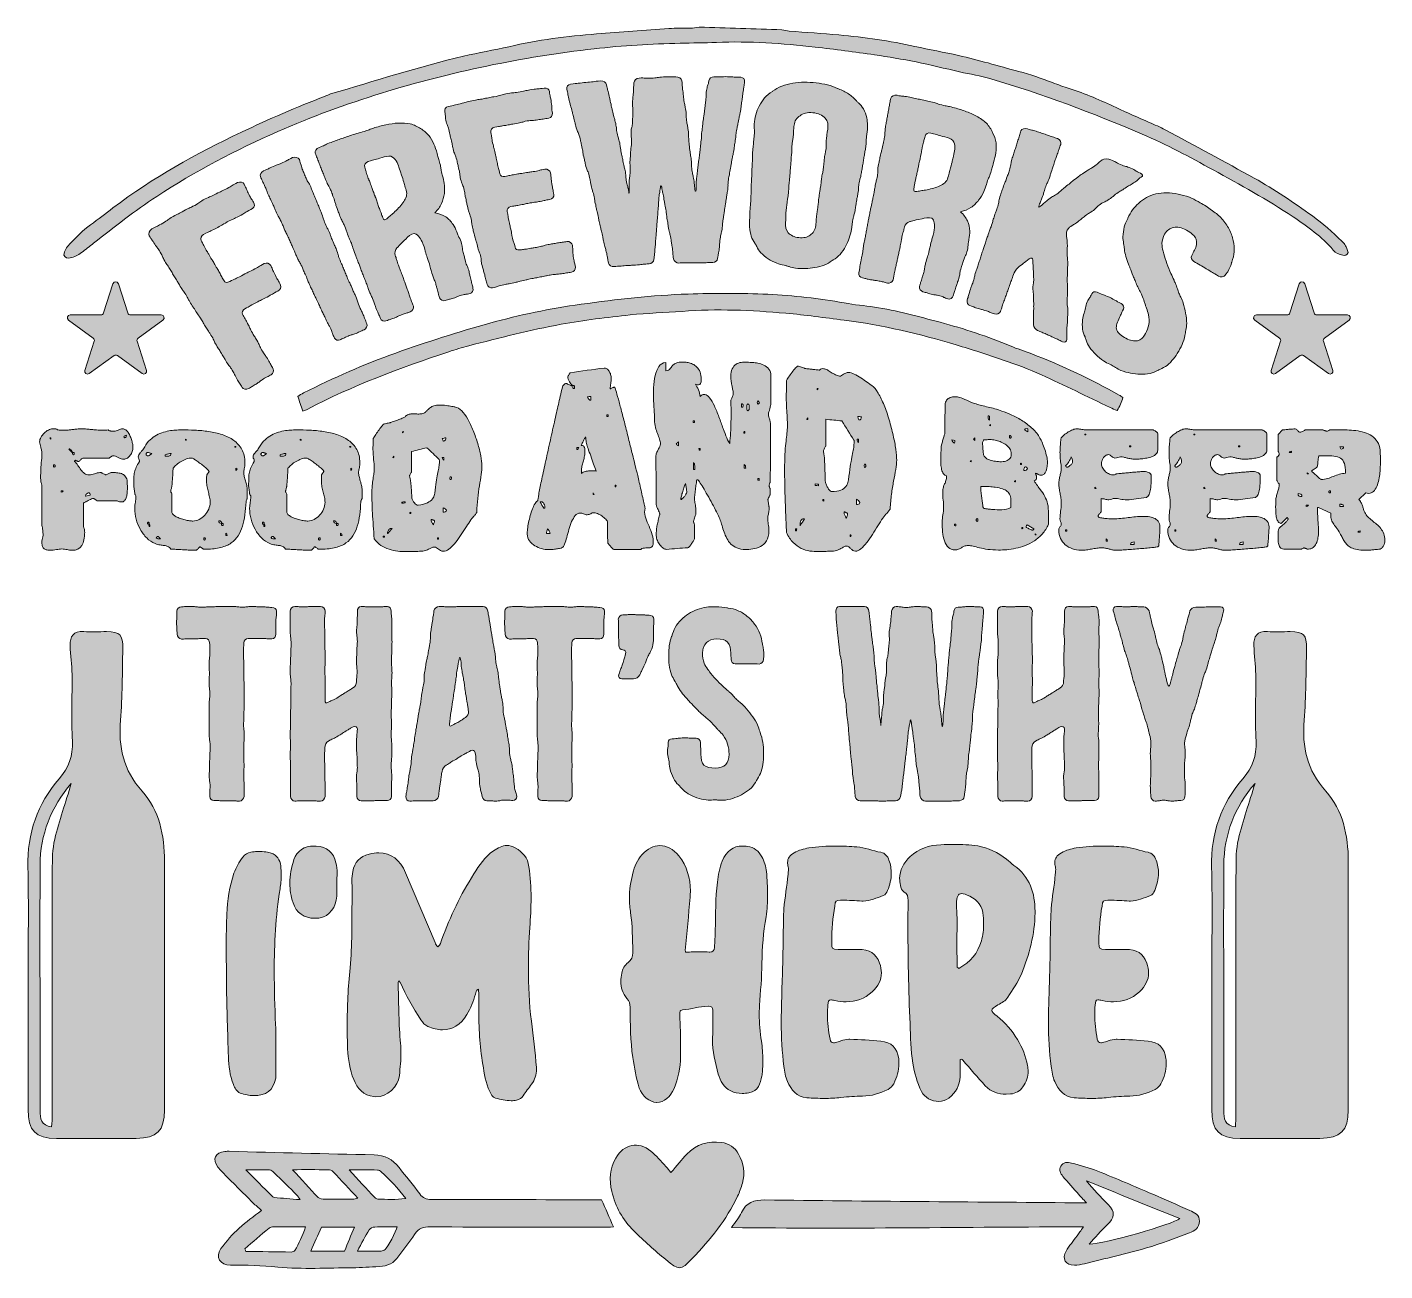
# Model space of a CAD drawing. Header units: inches. Extents: x 148 to 931, y -899 to -182.
import ezdxf

# ---------------------------------------------------------------- set-up
doc = ezdxf.new("R2010")
doc.units = ezdxf.units.IN
doc.header["$MEASUREMENT"] = 0
doc.layers.add('Layer 1', color=7, linetype='Continuous')

# ---------------------------------------------------------------- blocks, each defined once
blk = doc.blocks.new('block 3')
at = {"layer": 'Layer 1', "true_color": 0xce432c}
h = blk.add_hatch(color=22, dxfattribs=at)
h.dxf.hatch_style = 2
edge = h.paths.add_edge_path()
edge.add_spline(control_points=[(250.95, -534.66), (249.29, -534.66), (248.34, -534.66), (247.47, -534.74), (246.6, -534.74), (245.81, -534.82), (243.99, -534.82), (242.33, -534.82), (241.38, -534.82), (240.51, -534.9), (239.8, -534.9), (238.77, -534.98), (237.11, -534.98), (235.77, -534.98), (234.58, -533.56), (234.58, -532.21), (234.58, -530.55), (234.5, -529.76), (234.5, -528.89), (234.43, -528.02), (234.35, -527.23), (234.35, -525.57), (234.35, -523.91), (234.43, -522.96), (234.43, -522.25), (234.43, -521.38), (234.5, -520.51), (234.5, -518.85), (234.5, -517.59), (235.77, -516.32), (237.11, -516.32), (238.46, -516.32), (239.33, -516.24), (239.96, -516.24), (240.67, -516.24), (241.38, -516.16), (242.89, -516.16), (244.39, -516.16), (245.1, -516.32), (245.81, -516.4), (246.44, -516.48), (247.23, -516.64), (248.74, -516.64), (250.08, -516.64), (250.95, -516.56), (251.58, -516.48), (252.29, -516.4), (253, -516.32), (254.51, -516.32), (256.01, -516.32), (256.72, -516.32), (257.43, -516.24), (258.06, -516.24), (258.86, -516.16), (260.36, -516.16), (260.36, -516.16), (263.2, -516.16), (263.2, -516.16), (263.2, -516.16), (266.13, -516.16), (266.13, -516.16), (267.63, -516.16), (268.34, -516.24), (269.05, -516.32), (269.69, -516.4), (270.48, -516.56), (271.98, -516.56), (273.32, -516.56), (274.19, -516.48), (274.83, -516.4), (275.54, -516.32), (276.25, -516.24), (277.75, -516.24), (279.25, -516.24), (279.96, -516.24), (280.68, -516.32), (281.39, -516.32), (282.1, -516.4), (283.6, -516.4), (285.1, -516.4), (285.81, -516.48), (286.53, -516.56), (287.16, -516.56), (288.03, -516.72), (289.37, -516.72), (290.72, -516.72), (291.98, -517.59), (291.98, -518.85), (291.98, -520.51), (291.9, -521.38), (291.82, -522.25), (291.74, -522.96), (291.59, -523.91), (291.59, -525.57), (291.59, -525.57), (291.59, -528.89), (291.59, -528.89), (291.59, -528.89), (291.59, -532.21), (291.59, -532.21), (291.59, -533.56), (290.72, -534.82), (289.37, -534.82), (287.55, -534.82), (286.68, -534.82), (285.81, -534.74), (285.1, -534.74), (284.08, -534.66), (282.49, -534.66), (281.23, -534.66), (280.28, -534.66), (279.65, -534.58), (279.65, -534.58), (275.54, -534.58), (275.54, -534.58), (274.19, -534.58), (273.09, -535.77), (273.09, -537.11), (273.09, -538.62), (273.01, -539.41), (273.01, -540.12), (272.93, -540.75), (272.93, -541.54), (272.93, -543.04), (272.93, -544.55), (272.93, -545.34), (273.01, -545.97), (273.01, -546.68), (273.09, -547.47), (273.09, -548.97), (273.09, -550.48), (273.09, -551.19), (273.17, -551.9), (273.17, -551.9), (273.17, -554.82), (273.17, -554.82), (273.17, -554.82), (273.17, -557.83), (273.17, -557.83), (273.17, -558.46), (273.24, -559.25), (273.24, -560.75), (273.24, -560.75), (273.24, -563.68), (273.24, -563.68), (273.24, -563.68), (273.24, -566.68), (273.24, -566.68), (273.24, -568.18), (273.24, -568.9), (273.32, -569.61), (273.32, -569.61), (273.32, -572.53), (273.32, -572.53), (273.32, -574.04), (273.32, -574.83), (273.24, -575.54), (273.24, -576.25), (273.17, -576.96), (273.17, -578.46), (273.17, -579.96), (273.09, -580.76), (273.09, -581.47), (273.09, -582.1), (273.01, -582.89), (273.01, -584.39), (273.01, -585.89), (273.09, -586.68), (273.17, -587.32), (273.24, -588.03), (273.32, -588.82), (273.32, -590.32), (273.32, -591.82), (273.24, -592.54), (273.24, -593.25), (273.24, -593.96), (273.17, -594.67), (273.17, -596.17), (273.17, -597.67), (273.17, -598.46), (273.09, -599.18), (273.09, -599.18), (273.09, -602.1), (273.09, -602.1), (273.09, -603.6), (273.09, -604.39), (273.17, -605.11), (273.17, -605.74), (273.24, -606.53), (273.24, -608.03), (273.24, -609.53), (273.17, -610.32), (273.17, -610.96), (273.09, -611.67), (273.09, -612.46), (273.09, -613.96), (273.09, -615.46), (273.17, -616.17), (273.17, -616.89), (273.24, -617.6), (273.32, -618.39), (273.32, -619.89), (273.32, -621.39), (273.32, -622.1), (273.24, -622.82), (273.24, -622.82), (273.24, -625.74), (273.24, -625.74), (273.24, -627.08), (271.98, -628.43), (270.64, -628.43), (269.37, -628.43), (268.82, -628.35), (268.18, -628.35), (267.55, -628.35), (266.92, -628.27), (265.73, -628.27), (265.73, -628.27), (263.28, -628.27), (263.28, -628.27), (263.28, -628.27), (260.75, -628.27), (260.75, -628.27), (259.57, -628.27), (258.93, -628.19), (258.3, -628.11), (257.75, -628.11), (257.12, -628.03), (255.85, -628.03), (254.51, -628.03), (253.48, -627.08), (253.48, -625.74), (253.48, -624.24), (253.48, -623.53), (253.56, -622.82), (253.56, -622.1), (253.64, -621.39), (253.64, -619.89), (253.64, -618.39), (253.48, -617.6), (253.4, -616.89), (253.32, -616.25), (253.16, -615.46), (253.16, -613.96), (253.16, -612.46), (253.24, -611.67), (253.24, -611.04), (253.24, -611.04), (253.24, -608.03), (253.24, -608.03), (253.24, -606.53), (253.32, -605.82), (253.4, -605.11), (253.48, -604.39), (253.56, -603.68), (253.56, -602.18), (253.56, -600.68), (253.64, -599.89), (253.64, -599.18), (253.64, -599.18), (253.64, -596.25), (253.64, -596.25), (253.64, -594.75), (253.48, -593.96), (253.4, -593.25), (253.32, -592.61), (253.16, -591.82), (253.16, -590.32), (253.16, -590.32), (253.16, -587.4), (253.16, -587.4), (253.16, -587.4), (253.16, -584.39), (253.16, -584.39), (253.16, -584.39), (253.16, -581.47), (253.16, -581.47), (253.16, -581.47), (253.16, -578.54), (253.16, -578.54), (253.16, -578.54), (253.16, -575.54), (253.16, -575.54), (253.16, -575.54), (253.16, -572.61), (253.16, -572.61), (253.16, -571.11), (253.24, -570.32), (253.32, -569.69), (253.4, -568.98), (253.48, -568.18), (253.48, -566.68), (253.48, -565.18), (253.4, -564.47), (253.32, -563.76), (253.24, -563.05), (253.16, -562.26), (253.16, -560.75), (253.16, -560.75), (253.16, -557.83), (253.16, -557.83), (253.16, -557.12), (253.24, -556.4), (253.24, -554.9), (253.24, -553.4), (253.16, -552.61), (253.16, -551.9), (253.16, -551.9), (253.16, -548.97), (253.16, -548.97), (253.16, -547.47), (253.24, -546.68), (253.32, -545.97), (253.4, -545.34), (253.56, -544.55), (253.56, -543.04), (253.56, -541.54), (253.48, -540.75), (253.48, -540.12), (253.48, -539.41), (253.4, -538.62), (253.4, -537.11), (253.4, -535.77), (252.29, -534.66), (250.95, -534.66)], knot_values=[0, 0, 0, 0, 1, 1, 1, 2, 2, 2, 3, 3, 3, 4, 4, 4, 5, 5, 5, 6, 6, 6, 7, 7, 7, 8, 8, 8, 9, 9, 9, 10, 10, 10, 11, 11, 11, 12, 12, 12, 13, 13, 13, 14, 14, 14, 15, 15, 15, 16, 16, 16, 17, 17, 17, 18, 18, 18, 19, 19, 19, 20, 20, 20, 21, 21, 21, 22, 22, 22, 23, 23, 23, 24, 24, 24, 25, 25, 25, 26, 26, 26, 27, 27, 27, 28, 28, 28, 29, 29, 29, 30, 30, 30, 31, 31, 31, 32, 32, 32, 33, 33, 33, 34, 34, 34, 35, 35, 35, 36, 36, 36, 37, 37, 37, 38, 38, 38, 39, 39, 39, 40, 40, 40, 41, 41, 41, 42, 42, 42, 43, 43, 43, 44, 44, 44, 45, 45, 45, 46, 46, 46, 47, 47, 47, 48, 48, 48, 49, 49, 49, 50, 50, 50, 51, 51, 51, 52, 52, 52, 53, 53, 53, 54, 54, 54, 55, 55, 55, 56, 56, 56, 57, 57, 57, 58, 58, 58, 59, 59, 59, 60, 60, 60, 61, 61, 61, 62, 62, 62, 63, 63, 63, 64, 64, 64, 65, 65, 65, 66, 66, 66, 67, 67, 67, 68, 68, 68, 69, 69, 69, 70, 70, 70, 71, 71, 71, 72, 72, 72, 73, 73, 73, 74, 74, 74, 75, 75, 75, 76, 76, 76, 77, 77, 77, 78, 78, 78, 79, 79, 79, 80, 80, 80, 81, 81, 81, 82, 82, 82, 83, 83, 83, 84, 84, 84, 85, 85, 85, 86, 86, 86, 87, 87, 87, 88, 88, 88, 89, 89, 89, 90, 90, 90, 91, 91, 91, 92, 92, 92, 93, 93, 93, 94, 94, 94, 95, 95, 95, 96, 96, 96, 97, 97, 97, 98, 98, 98, 99, 99, 99, 100, 100, 100, 101, 101, 101, 102, 102, 102, 103, 103, 103, 104, 104, 104, 105, 105, 105, 106, 106, 106, 107, 107, 107, 108, 108, 108, 108], degree=3, periodic=1)
h = blk.add_hatch(color=22, dxfattribs=at)
h.dxf.hatch_style = 2
edge = h.paths.add_edge_path()
edge.add_spline(control_points=[(353.4, -628.11), (353.4, -628.11), (350.87, -628.11), (350.87, -628.11), (349.61, -628.11), (348.98, -628.19), (348.34, -628.19), (347.71, -628.27), (347.08, -628.27), (345.81, -628.27), (344.55, -628.27), (343.92, -628.27), (343.28, -628.35), (343.28, -628.35), (340.83, -628.35), (340.83, -628.35), (339.49, -628.35), (338.38, -627.08), (338.38, -625.74), (338.38, -625.74), (338.38, -622.97), (338.38, -622.97), (338.38, -622.34), (338.3, -621.55), (338.3, -620.21), (338.3, -618.86), (338.22, -618.07), (338.22, -617.44), (338.14, -616.81), (338.06, -616.02), (338.06, -614.67), (338.06, -613.33), (338.22, -612.54), (338.3, -611.91), (338.54, -611.27), (338.62, -610.48), (338.62, -609.14), (338.62, -607.79), (338.54, -607), (338.54, -606.37), (338.54, -605.66), (338.46, -604.95), (338.46, -603.6), (338.46, -602.1), (338.38, -601.47), (338.3, -600.84), (338.3, -600.13), (338.14, -599.49), (338.14, -597.99), (338.14, -596.65), (338.22, -595.94), (338.22, -595.22), (338.22, -595.22), (338.22, -592.46), (338.22, -592.46), (338.22, -591.11), (338.3, -590.32), (338.38, -589.69), (338.46, -589.06), (338.62, -588.27), (338.62, -586.92), (338.62, -585.58), (337.43, -584.95), (336.17, -585.58), (334.98, -586.21), (334.35, -586.68), (333.8, -587), (333.24, -587.32), (332.61, -587.71), (331.42, -588.42), (330.4, -589.06), (329.76, -589.45), (329.21, -589.85), (328.58, -590.24), (328.02, -590.64), (326.84, -591.35), (325.65, -591.98), (325.02, -592.3), (324.39, -592.54), (323.75, -592.85), (323.12, -593.17), (321.94, -593.8), (320.67, -594.51), (319.8, -596.25), (319.8, -597.6), (319.8, -598.94), (319.8, -599.73), (319.72, -600.36), (319.72, -601.07), (319.64, -601.86), (319.64, -603.21), (319.64, -604.55), (319.72, -605.34), (319.72, -606.05), (319.8, -606.69), (319.8, -607.48), (319.8, -608.82), (319.8, -610.32), (319.88, -611.04), (319.88, -611.67), (319.88, -611.67), (319.88, -614.51), (319.88, -614.51), (319.88, -615.86), (319.88, -616.65), (319.96, -617.28), (319.96, -617.28), (319.96, -620.13), (319.96, -620.13), (319.96, -620.13), (319.96, -622.97), (319.96, -622.97), (319.96, -622.97), (319.96, -625.74), (319.96, -625.74), (319.96, -627.08), (318.69, -628.51), (317.35, -628.51), (316.16, -628.51), (315.53, -628.43), (314.9, -628.35), (314.27, -628.35), (313.71, -628.27), (312.45, -628.27), (311.18, -628.27), (310.55, -628.27), (310, -628.19), (310, -628.19), (307.47, -628.19), (307.47, -628.19), (306.28, -628.19), (305.65, -628.27), (305.02, -628.27), (304.38, -628.35), (303.75, -628.43), (302.57, -628.43), (301.22, -628.43), (300.04, -627.08), (300.04, -625.74), (300.04, -625.74), (300.04, -622.82), (300.04, -622.82), (300.12, -622.1), (300.12, -621.31), (300.12, -619.81), (300.12, -618.31), (300.04, -617.52), (300.04, -616.89), (300.04, -616.17), (299.96, -615.38), (299.96, -613.88), (299.96, -612.38), (300.04, -611.59), (300.04, -610.96), (300.04, -610.24), (300.12, -609.45), (300.12, -607.95), (300.12, -606.45), (300.04, -605.66), (299.96, -604.95), (299.96, -604.32), (299.88, -603.52), (299.88, -602.02), (299.88, -600.52), (299.88, -599.73), (299.96, -599.02), (299.96, -599.02), (299.96, -596.09), (299.96, -596.09), (299.96, -596.09), (299.96, -593.09), (299.96, -593.09), (299.96, -592.38), (299.88, -591.67), (299.88, -590.16), (299.88, -588.66), (299.96, -587.87), (299.96, -587.16), (300.04, -586.45), (300.04, -585.74), (300.04, -584.23), (300.04, -584.23), (300.04, -581.23), (300.04, -581.23), (300.04, -581.23), (300.04, -578.23), (300.04, -578.23), (300.04, -576.72), (300.12, -576.01), (300.19, -575.3), (300.19, -574.59), (300.27, -573.8), (300.27, -572.3), (300.27, -570.79), (300.27, -570), (300.19, -569.37), (300.19, -569.37), (300.19, -566.37), (300.19, -566.37), (300.19, -564.86), (300.19, -564.07), (300.27, -563.44), (300.27, -562.73), (300.35, -561.94), (300.35, -560.44), (300.35, -558.93), (300.19, -558.14), (300.12, -557.43), (300.04, -556.8), (299.88, -556.01), (299.88, -554.51), (299.88, -554.51), (299.88, -551.5), (299.88, -551.5), (299.96, -550.79), (299.96, -550.08), (299.96, -548.58), (299.96, -547.08), (300.04, -546.29), (300.12, -545.57), (300.19, -544.86), (300.27, -544.15), (300.27, -542.65), (300.27, -541.07), (300.27, -540.36), (300.35, -539.64), (300.35, -539.64), (300.35, -536.64), (300.35, -536.64), (300.35, -535.14), (300.19, -534.43), (300.12, -533.71), (300.04, -533), (299.88, -532.21), (299.88, -530.71), (299.88, -530.71), (299.88, -527.79), (299.88, -527.79), (299.88, -527.79), (299.88, -524.78), (299.88, -524.78), (299.88, -524.78), (299.88, -521.78), (299.88, -521.78), (299.88, -521.78), (299.88, -518.85), (299.88, -518.85), (299.88, -517.51), (301.22, -516.16), (302.57, -516.16), (303.75, -516.16), (304.38, -516.24), (305.02, -516.32), (305.65, -516.4), (306.2, -516.48), (307.47, -516.48), (308.73, -516.48), (309.37, -516.4), (309.92, -516.32), (310.55, -516.24), (311.18, -516.16), (312.45, -516.16), (312.45, -516.16), (314.9, -516.16), (314.9, -516.16), (314.9, -516.16), (317.35, -516.16), (317.35, -516.16), (318.69, -516.16), (320.04, -517.51), (320.04, -518.85), (320.04, -520.2), (319.96, -520.99), (319.88, -521.7), (319.8, -522.33), (319.64, -523.04), (319.64, -524.54), (319.64, -526.05), (319.72, -526.76), (319.72, -527.39), (319.72, -528.1), (319.8, -528.81), (319.8, -530.31), (319.8, -530.31), (319.8, -533.16), (319.8, -533.16), (319.8, -533.16), (319.8, -536.01), (319.8, -536.01), (319.8, -537.51), (319.88, -538.22), (319.88, -538.85), (319.88, -539.57), (319.96, -540.36), (319.96, -541.7), (319.96, -543.2), (320.04, -543.91), (320.04, -544.62), (320.04, -545.26), (320.12, -545.97), (320.12, -547.47), (320.12, -548.82), (320.04, -549.68), (319.96, -550.32), (319.96, -551.03), (319.88, -551.82), (319.88, -553.16), (319.88, -554.67), (319.96, -555.38), (319.96, -556.09), (320.04, -556.72), (320.12, -557.43), (320.12, -558.93), (320.12, -560.28), (320.04, -561.15), (320.04, -561.78), (320.04, -562.49), (319.96, -563.28), (319.96, -564.63), (319.96, -564.63), (319.96, -567.55), (319.96, -567.55), (319.96, -567.55), (319.96, -570.4), (319.96, -570.4), (319.96, -571.74), (320.59, -572.14), (321.86, -571.43), (323.04, -570.71), (323.68, -570.48), (324.31, -570.24), (324.94, -569.92), (325.57, -569.69), (326.76, -569.05), (327.94, -568.34), (328.5, -567.87), (329.13, -567.55), (329.68, -567.16), (330.24, -566.68), (331.42, -566.05), (332.61, -565.34), (333.16, -564.94), (333.8, -564.63), (334.35, -564.23), (334.9, -563.84), (336.09, -563.2), (337.27, -562.49), (338.06, -560.99), (338.06, -559.73), (338.06, -558.22), (338.22, -557.43), (338.3, -556.8), (338.38, -556.09), (338.46, -555.38), (338.46, -553.87), (338.46, -552.37), (338.38, -551.66), (338.3, -550.95), (338.22, -550.24), (338.14, -549.53), (338.14, -548.02), (338.14, -546.52), (338.14, -545.81), (338.22, -545.1), (338.22, -544.39), (338.3, -543.68), (338.3, -542.17), (338.3, -540.67), (338.38, -539.96), (338.46, -539.25), (338.46, -538.62), (338.62, -537.83), (338.62, -536.32), (338.62, -534.98), (338.46, -534.11), (338.38, -533.4), (338.3, -532.77), (338.14, -531.98), (338.14, -530.47), (338.14, -529.13), (338.3, -528.26), (338.38, -527.63), (338.46, -526.92), (338.54, -526.05), (338.54, -524.7), (338.54, -523.2), (338.62, -522.41), (338.62, -521.78), (338.62, -521.78), (338.62, -518.85), (338.62, -518.85), (338.62, -517.51), (339.49, -516.24), (340.83, -516.24), (342.02, -516.24), (342.73, -516.24), (343.28, -516.32), (343.92, -516.32), (344.55, -516.4), (345.81, -516.4), (345.81, -516.4), (348.34, -516.4), (348.34, -516.4), (348.98, -516.48), (349.61, -516.48), (350.87, -516.48), (352.14, -516.48), (352.77, -516.4), (353.4, -516.32), (353.96, -516.24), (354.67, -516.16), (355.93, -516.16), (357.2, -516.16), (358.07, -517.51), (358.07, -518.85), (358.07, -520.35), (358.23, -521.06), (358.3, -521.78), (358.38, -522.49), (358.54, -523.28), (358.54, -524.78), (358.54, -526.28), (358.54, -527.07), (358.46, -527.71), (358.46, -527.71), (358.46, -530.71), (358.46, -530.71), (358.46, -532.21), (358.46, -533), (358.54, -533.64), (358.54, -534.35), (358.62, -535.14), (358.62, -536.64), (358.62, -538.14), (358.54, -538.93), (358.54, -539.64), (358.46, -540.28), (358.46, -541.07), (358.46, -542.57), (358.46, -544.07), (358.38, -544.86), (358.38, -545.57), (358.38, -546.21), (358.3, -547), (358.3, -548.5), (358.3, -550), (358.46, -550.79), (358.46, -551.5), (358.54, -552.21), (358.62, -552.93), (358.62, -554.43), (358.62, -555.93), (358.54, -556.72), (358.46, -557.43), (358.46, -558.14), (358.38, -558.86), (358.38, -560.36), (358.38, -561.94), (358.46, -562.65), (358.46, -563.36), (358.54, -564.07), (358.54, -564.86), (358.54, -566.37), (358.54, -567.87), (358.46, -568.58), (358.38, -569.29), (358.38, -570), (358.3, -570.79), (358.3, -572.3), (358.3, -573.8), (358.23, -574.59), (358.23, -575.22), (358.23, -575.93), (358.15, -576.72), (358.15, -578.23), (358.15, -579.73), (358.23, -580.52), (358.23, -581.15), (358.3, -581.86), (358.3, -582.65), (358.3, -584.16), (358.3, -585.66), (358.23, -586.45), (358.23, -587.16), (358.15, -587.79), (358.07, -588.58), (358.07, -590.08), (358.07, -591.59), (358.23, -592.38), (358.3, -593.09), (358.38, -593.8), (358.46, -594.51), (358.46, -596.01), (358.46, -596.01), (358.46, -599.02), (358.46, -599.02), (358.46, -599.02), (358.46, -602.02), (358.46, -602.02), (358.46, -603.52), (358.38, -604.24), (358.3, -604.95), (358.23, -605.66), (358.15, -606.45), (358.15, -607.95), (358.15, -609.45), (358.23, -610.24), (358.3, -610.88), (358.38, -611.59), (358.46, -612.38), (358.46, -613.88), (358.46, -615.38), (358.46, -616.17), (358.38, -616.89), (358.38, -616.89), (358.38, -619.81), (358.38, -619.81), (358.38, -621.31), (358.38, -622.1), (358.3, -622.82), (358.3, -622.82), (358.3, -625.74), (358.3, -625.74), (358.3, -627.08), (357.2, -628.11), (355.93, -628.11), (355.93, -628.11), (353.4, -628.11), (353.4, -628.11)], knot_values=[0, 0, 0, 0, 1, 1, 1, 2, 2, 2, 3, 3, 3, 4, 4, 4, 5, 5, 5, 6, 6, 6, 7, 7, 7, 8, 8, 8, 9, 9, 9, 10, 10, 10, 11, 11, 11, 12, 12, 12, 13, 13, 13, 14, 14, 14, 15, 15, 15, 16, 16, 16, 17, 17, 17, 18, 18, 18, 19, 19, 19, 20, 20, 20, 21, 21, 21, 22, 22, 22, 23, 23, 23, 24, 24, 24, 25, 25, 25, 26, 26, 26, 27, 27, 27, 28, 28, 28, 29, 29, 29, 30, 30, 30, 31, 31, 31, 32, 32, 32, 33, 33, 33, 34, 34, 34, 35, 35, 35, 36, 36, 36, 37, 37, 37, 38, 38, 38, 39, 39, 39, 40, 40, 40, 41, 41, 41, 42, 42, 42, 43, 43, 43, 44, 44, 44, 45, 45, 45, 46, 46, 46, 47, 47, 47, 48, 48, 48, 49, 49, 49, 50, 50, 50, 51, 51, 51, 52, 52, 52, 53, 53, 53, 54, 54, 54, 55, 55, 55, 56, 56, 56, 57, 57, 57, 58, 58, 58, 59, 59, 59, 60, 60, 60, 61, 61, 61, 62, 62, 62, 63, 63, 63, 64, 64, 64, 65, 65, 65, 66, 66, 66, 67, 67, 67, 68, 68, 68, 69, 69, 69, 70, 70, 70, 71, 71, 71, 72, 72, 72, 73, 73, 73, 74, 74, 74, 75, 75, 75, 76, 76, 76, 77, 77, 77, 78, 78, 78, 79, 79, 79, 80, 80, 80, 81, 81, 81, 82, 82, 82, 83, 83, 83, 84, 84, 84, 85, 85, 85, 86, 86, 86, 87, 87, 87, 88, 88, 88, 89, 89, 89, 90, 90, 90, 91, 91, 91, 92, 92, 92, 93, 93, 93, 94, 94, 94, 95, 95, 95, 96, 96, 96, 97, 97, 97, 98, 98, 98, 99, 99, 99, 100, 100, 100, 101, 101, 101, 102, 102, 102, 103, 103, 103, 104, 104, 104, 105, 105, 105, 106, 106, 106, 107, 107, 107, 108, 108, 108, 109, 109, 109, 110, 110, 110, 111, 111, 111, 112, 112, 112, 113, 113, 113, 114, 114, 114, 115, 115, 115, 116, 116, 116, 117, 117, 117, 118, 118, 118, 119, 119, 119, 120, 120, 120, 121, 121, 121, 122, 122, 122, 123, 123, 123, 124, 124, 124, 125, 125, 125, 126, 126, 126, 127, 127, 127, 128, 128, 128, 129, 129, 129, 130, 130, 130, 131, 131, 131, 132, 132, 132, 133, 133, 133, 134, 134, 134, 135, 135, 135, 136, 136, 136, 137, 137, 137, 138, 138, 138, 139, 139, 139, 140, 140, 140, 141, 141, 141, 142, 142, 142, 143, 143, 143, 144, 144, 144, 145, 145, 145, 146, 146, 146, 147, 147, 147, 148, 148, 148, 149, 149, 149, 150, 150, 150, 151, 151, 151, 152, 152, 152, 153, 153, 153, 154, 154, 154, 155, 155, 155, 156, 156, 156, 157, 157, 157, 158, 158, 158, 159, 159, 159, 160, 160, 160, 161, 161, 161, 162, 162, 162, 163, 163, 163, 164, 164, 164, 165, 165, 165, 166, 166, 166, 167, 167, 167, 168, 168, 168, 169, 169, 169, 170, 170, 170, 171, 171, 171, 172, 172, 172, 173, 173, 173, 174, 174, 174, 175, 175, 175, 176, 176, 176, 176], degree=3, periodic=1)
h = blk.add_hatch(color=22, dxfattribs=at)
h.dxf.hatch_style = 2
edge = h.paths.add_edge_path()
edge.add_spline(control_points=[(375.45, -569.37), (375.53, -568.66), (375.61, -567.87), (375.85, -566.37), (376.08, -564.86), (376.16, -564.15), (376.4, -563.44), (376.48, -562.73), (376.72, -561.94), (376.95, -560.44), (377.19, -559.09), (377.19, -558.14), (377.19, -557.43), (377.19, -556.72), (377.11, -555.93), (377.43, -554.43), (377.67, -553.08), (377.67, -552.21), (377.9, -551.5), (377.98, -550.79), (378.06, -550), (378.38, -548.5), (378.61, -547), (378.85, -546.29), (378.93, -545.57), (379.17, -544.86), (379.33, -543.99), (379.56, -542.65), (379.8, -541.15), (379.88, -540.36), (380.12, -539.64), (380.2, -538.93), (380.35, -538.06), (380.59, -536.72), (380.83, -535.22), (380.83, -534.35), (380.83, -533.71), (380.75, -533), (380.75, -532.13), (380.99, -530.63), (381.22, -529.29), (381.38, -528.42), (381.46, -527.71), (381.54, -526.99), (381.62, -526.2), (381.93, -524.7), (382.17, -523.2), (382.25, -522.41), (382.33, -521.7), (382.57, -521.06), (382.57, -520.27), (382.8, -518.77), (383.12, -517.43), (384.54, -516.16), (385.89, -516.16), (387.47, -516.16), (388.34, -516.24), (389.05, -516.32), (389.76, -516.4), (390.63, -516.48), (392.21, -516.48), (393.79, -516.48), (394.66, -516.4), (395.38, -516.32), (396.09, -516.24), (396.96, -516.16), (398.54, -516.16), (398.54, -516.16), (401.7, -516.16), (401.7, -516.16), (401.7, -516.16), (404.86, -516.16), (404.86, -516.16), (404.86, -516.16), (408.03, -516.16), (408.03, -516.16), (408.03, -516.16), (411.19, -516.16), (411.19, -516.16), (412.53, -516.16), (413.64, -517.35), (413.88, -518.85), (414.11, -520.2), (414.19, -521.06), (414.43, -521.78), (414.51, -522.49), (414.67, -523.36), (414.9, -524.7), (415.14, -526.2), (415.3, -526.99), (415.38, -527.71), (415.46, -528.42), (415.62, -529.21), (415.85, -530.71), (416.09, -532.05), (416.25, -532.92), (416.33, -533.64), (416.56, -534.35), (416.64, -535.14), (416.88, -536.64), (417.12, -537.98), (417.2, -538.85), (417.43, -539.57), (417.51, -540.28), (417.75, -541.15), (417.99, -542.49), (418.22, -543.99), (418.22, -544.78), (418.3, -545.49), (418.3, -546.21), (418.38, -547), (418.62, -548.5), (418.86, -550), (419.09, -550.79), (419.17, -551.42), (419.41, -552.14), (419.49, -552.93), (419.81, -554.43), (420.04, -555.93), (420.12, -556.72), (420.12, -557.35), (420.2, -558.07), (420.28, -558.86), (420.52, -560.36), (420.83, -561.94), (420.91, -562.73), (420.99, -563.44), (421.07, -564.15), (421.23, -564.94), (421.47, -566.29), (421.7, -567.79), (421.86, -568.58), (421.94, -569.29), (422.18, -570), (422.26, -570.71), (422.49, -572.22), (422.73, -573.72), (422.73, -574.51), (422.73, -575.22), (422.73, -575.93), (422.73, -576.72), (422.97, -578.23), (423.2, -579.73), (423.44, -580.52), (423.52, -581.23), (423.76, -581.86), (423.92, -582.65), (424.15, -584.16), (424.39, -585.66), (424.55, -586.45), (424.63, -587.08), (424.87, -587.79), (424.94, -588.58), (425.18, -590.08), (425.42, -591.59), (425.58, -592.38), (425.66, -593.01), (425.73, -593.72), (425.89, -594.51), (426.13, -596.01), (426.37, -597.52), (426.37, -598.31), (426.37, -599.02), (426.37, -599.73), (426.37, -600.52), (426.6, -602.02), (426.92, -603.52), (427, -604.32), (427.24, -604.95), (427.47, -605.66), (427.63, -606.45), (427.87, -607.95), (428.11, -609.3), (428.19, -610.17), (428.26, -610.88), (428.34, -611.59), (428.42, -612.38), (428.66, -613.88), (428.9, -615.38), (428.9, -616.17), (428.98, -616.89), (428.98, -617.6), (428.98, -618.39), (429.21, -619.89), (429.45, -621.39), (429.69, -622.18), (429.93, -622.82), (430.16, -623.53), (430.32, -624.4), (430.56, -625.74), (430.79, -627.08), (429.61, -628.03), (428.34, -628.03), (427.08, -628.03), (426.45, -627.95), (425.81, -627.95), (425.81, -627.95), (423.28, -627.95), (423.28, -627.95), (422.1, -627.95), (421.39, -627.95), (420.83, -628.19), (420.2, -628.27), (419.57, -628.43), (418.3, -628.43), (417.04, -628.43), (416.41, -628.35), (415.77, -628.27), (415.22, -628.27), (414.59, -628.19), (413.32, -628.19), (411.98, -628.19), (410.87, -627.16), (410.56, -625.82), (410.32, -624.24), (410.16, -623.37), (409.92, -622.66), (409.69, -621.95), (409.53, -621.08), (409.29, -619.57), (409.05, -617.99), (409.05, -617.04), (409.05, -616.33), (409.05, -615.62), (409.05, -614.67), (408.82, -613.17), (408.58, -611.59), (408.34, -610.8), (408.1, -610.09), (407.79, -609.38), (407.63, -608.51), (407.31, -606.92), (407.08, -605.34), (407, -604.47), (407, -603.76), (406.92, -603.05), (406.92, -602.1), (406.6, -600.52), (406.37, -599.26), (405.26, -598.7), (404.07, -599.33), (402.89, -600.05), (402.25, -600.36), (401.62, -600.68), (401.07, -600.92), (400.44, -601.31), (399.25, -601.94), (398.06, -602.66), (397.43, -603.05), (396.88, -603.45), (396.32, -603.76), (395.77, -604.24), (394.58, -604.87), (393.4, -605.5), (392.77, -605.9), (392.21, -606.29), (391.66, -606.61), (391.03, -607), (389.84, -607.72), (388.66, -608.35), (387.71, -609.93), (387.47, -611.27), (387.15, -613.09), (386.99, -614.04), (386.92, -614.91), (386.84, -615.78), (386.68, -616.73), (386.36, -618.55), (386.13, -620.36), (385.97, -621.31), (385.89, -622.18), (385.81, -623.13), (385.65, -624), (385.41, -625.82), (385.1, -627.16), (383.67, -628.27), (382.33, -628.27), (380.67, -628.27), (379.8, -628.27), (378.93, -628.19), (378.93, -628.19), (375.53, -628.19), (375.53, -628.19), (373.87, -628.19), (373, -628.27), (372.13, -628.27), (371.42, -628.35), (370.47, -628.43), (368.81, -628.43), (367.47, -628.43), (366.52, -627.16), (366.6, -625.82), (366.83, -624.32), (366.91, -623.53), (367.15, -622.82), (367.23, -622.1), (367.39, -621.23), (367.62, -619.89), (367.86, -618.39), (367.94, -617.6), (368.02, -616.89), (368.1, -616.17), (368.18, -615.38), (368.42, -613.88), (368.65, -612.38), (368.81, -611.59), (368.89, -610.96), (369.13, -610.24), (369.21, -609.45), (369.44, -607.95), (369.68, -606.61), (369.76, -605.66), (369.76, -605.03), (369.84, -604.32), (369.84, -603.37), (370.08, -602.02), (370.31, -600.52), (370.39, -599.73), (370.63, -599.02), (370.71, -598.31), (370.87, -597.44), (371.1, -596.09), (371.34, -594.59), (371.5, -593.8), (371.58, -593.09), (371.58, -592.38), (371.74, -591.59), (371.97, -590.08), (372.21, -588.74), (372.37, -587.87), (372.45, -587.16), (372.68, -586.45), (372.76, -585.58), (373, -584.23), (373.24, -582.73), (373.4, -581.94), (373.48, -581.23), (373.55, -580.52), (373.71, -579.73), (373.95, -578.23), (374.19, -576.88), (374.27, -576.01), (374.5, -575.3), (374.58, -574.59), (374.82, -573.72), (375.06, -572.38), (375.29, -570.87), (375.37, -570.08), (375.45, -569.37)], knot_values=[0, 0, 0, 0, 1, 1, 1, 2, 2, 2, 3, 3, 3, 4, 4, 4, 5, 5, 5, 6, 6, 6, 7, 7, 7, 8, 8, 8, 9, 9, 9, 10, 10, 10, 11, 11, 11, 12, 12, 12, 13, 13, 13, 14, 14, 14, 15, 15, 15, 16, 16, 16, 17, 17, 17, 18, 18, 18, 19, 19, 19, 20, 20, 20, 21, 21, 21, 22, 22, 22, 23, 23, 23, 24, 24, 24, 25, 25, 25, 26, 26, 26, 27, 27, 27, 28, 28, 28, 29, 29, 29, 30, 30, 30, 31, 31, 31, 32, 32, 32, 33, 33, 33, 34, 34, 34, 35, 35, 35, 36, 36, 36, 37, 37, 37, 38, 38, 38, 39, 39, 39, 40, 40, 40, 41, 41, 41, 42, 42, 42, 43, 43, 43, 44, 44, 44, 45, 45, 45, 46, 46, 46, 47, 47, 47, 48, 48, 48, 49, 49, 49, 50, 50, 50, 51, 51, 51, 52, 52, 52, 53, 53, 53, 54, 54, 54, 55, 55, 55, 56, 56, 56, 57, 57, 57, 58, 58, 58, 59, 59, 59, 60, 60, 60, 61, 61, 61, 62, 62, 62, 63, 63, 63, 64, 64, 64, 65, 65, 65, 66, 66, 66, 67, 67, 67, 68, 68, 68, 69, 69, 69, 70, 70, 70, 71, 71, 71, 72, 72, 72, 73, 73, 73, 74, 74, 74, 75, 75, 75, 76, 76, 76, 77, 77, 77, 78, 78, 78, 79, 79, 79, 80, 80, 80, 81, 81, 81, 82, 82, 82, 83, 83, 83, 84, 84, 84, 85, 85, 85, 86, 86, 86, 87, 87, 87, 88, 88, 88, 89, 89, 89, 90, 90, 90, 91, 91, 91, 92, 92, 92, 93, 93, 93, 94, 94, 94, 95, 95, 95, 96, 96, 96, 97, 97, 97, 98, 98, 98, 99, 99, 99, 100, 100, 100, 101, 101, 101, 102, 102, 102, 103, 103, 103, 104, 104, 104, 105, 105, 105, 106, 106, 106, 107, 107, 107, 108, 108, 108, 109, 109, 109, 110, 110, 110, 111, 111, 111, 112, 112, 112, 113, 113, 113, 114, 114, 114, 115, 115, 115, 116, 116, 116, 116], degree=3, periodic=1)
edge = h.paths.add_edge_path()
edge.add_spline(control_points=[(393.16, -584.87), (394.11, -584.31), (394.74, -584), (395.14, -583.76), (395.69, -583.52), (396.25, -583.29), (397.19, -582.65), (398.14, -582.1), (398.54, -581.78), (399.09, -581.47), (399.49, -581.07), (399.96, -580.76), (400.99, -580.2), (402.17, -579.49), (402.97, -578.07), (402.73, -576.72), (402.49, -575.22), (402.41, -574.43), (402.33, -573.72), (402.25, -573.01), (402.1, -572.22), (401.86, -570.71), (401.62, -569.21), (401.46, -568.34), (401.38, -567.71), (401.15, -567), (401.07, -566.21), (400.83, -564.71), (400.59, -563.2), (400.44, -562.33), (400.44, -561.62), (400.36, -560.91), (400.28, -560.12), (399.96, -558.62), (399.72, -557.12), (399.64, -556.33), (399.41, -555.69), (399.17, -554.98), (399.09, -554.11), (398.85, -552.61), (398.62, -551.11), (398.54, -550.32), (398.54, -549.61), (398.46, -548.89), (398.46, -548.02), (398.14, -546.52), (397.91, -545.18), (397.59, -545.18), (397.35, -546.52), (397.11, -548.1), (396.88, -548.89), (396.8, -549.61), (396.56, -550.32), (396.48, -551.19), (396.17, -552.69), (395.93, -554.27), (395.85, -554.98), (395.77, -555.85), (395.77, -556.56), (395.61, -557.43), (395.38, -558.93), (395.14, -560.44), (394.98, -561.31), (394.9, -562.02), (394.9, -562.73), (394.74, -563.6), (394.51, -565.1), (394.19, -566.68), (394.11, -567.47), (394.03, -568.18), (393.95, -569.05), (393.79, -569.77), (393.56, -571.35), (393.32, -572.85), (393.16, -573.72), (393.08, -574.43), (393, -575.14), (392.85, -576.01), (392.61, -577.51), (392.37, -579.1), (392.21, -579.89), (392.13, -580.6), (392.13, -581.47), (391.98, -582.18), (391.74, -583.76), (391.5, -585.1), (391.98, -585.5), (393.16, -584.87)], knot_values=[0, 0, 0, 0, 1, 1, 1, 2, 2, 2, 3, 3, 3, 4, 4, 4, 5, 5, 5, 6, 6, 6, 7, 7, 7, 8, 8, 8, 9, 9, 9, 10, 10, 10, 11, 11, 11, 12, 12, 12, 13, 13, 13, 14, 14, 14, 15, 15, 15, 16, 16, 16, 17, 17, 17, 18, 18, 18, 19, 19, 19, 20, 20, 20, 21, 21, 21, 22, 22, 22, 23, 23, 23, 24, 24, 24, 25, 25, 25, 26, 26, 26, 27, 27, 27, 28, 28, 28, 29, 29, 29, 29], degree=3, periodic=1)
h = blk.add_hatch(color=22, dxfattribs=at)
h.dxf.hatch_style = 2
edge = h.paths.add_edge_path()
edge.add_spline(control_points=[(440.19, -534.66), (438.53, -534.66), (437.59, -534.66), (436.72, -534.74), (435.85, -534.74), (435.06, -534.82), (433.24, -534.82), (431.58, -534.82), (430.63, -534.82), (429.76, -534.9), (429.05, -534.9), (428.02, -534.98), (426.36, -534.98), (425.01, -534.98), (423.83, -533.56), (423.83, -532.21), (423.83, -530.55), (423.75, -529.76), (423.75, -528.89), (423.67, -528.02), (423.59, -527.23), (423.59, -525.57), (423.59, -523.91), (423.67, -522.96), (423.67, -522.25), (423.67, -521.38), (423.75, -520.51), (423.75, -518.85), (423.75, -517.59), (425.01, -516.32), (426.36, -516.32), (427.7, -516.32), (428.57, -516.24), (429.21, -516.24), (429.92, -516.24), (430.63, -516.16), (432.13, -516.16), (433.63, -516.16), (434.34, -516.32), (435.06, -516.4), (435.69, -516.48), (436.48, -516.64), (437.98, -516.64), (439.32, -516.64), (440.19, -516.56), (440.83, -516.48), (441.54, -516.4), (442.25, -516.32), (443.75, -516.32), (445.25, -516.32), (445.97, -516.32), (446.68, -516.24), (447.31, -516.24), (448.1, -516.16), (449.6, -516.16), (449.6, -516.16), (452.45, -516.16), (452.45, -516.16), (452.45, -516.16), (455.37, -516.16), (455.37, -516.16), (456.88, -516.16), (457.59, -516.24), (458.3, -516.32), (458.93, -516.4), (459.72, -516.56), (461.22, -516.56), (462.57, -516.56), (463.44, -516.48), (464.07, -516.4), (464.78, -516.32), (465.49, -516.24), (467, -516.24), (468.5, -516.24), (469.21, -516.24), (469.92, -516.32), (470.63, -516.32), (471.34, -516.4), (472.85, -516.4), (474.35, -516.4), (475.06, -516.48), (475.77, -516.56), (476.4, -516.56), (477.27, -516.72), (478.62, -516.72), (479.96, -516.72), (481.23, -517.59), (481.23, -518.85), (481.23, -520.51), (481.15, -521.38), (481.07, -522.25), (480.99, -522.96), (480.83, -523.91), (480.83, -525.57), (480.83, -525.57), (480.83, -528.89), (480.83, -528.89), (480.83, -528.89), (480.83, -532.21), (480.83, -532.21), (480.83, -533.56), (479.96, -534.82), (478.62, -534.82), (476.8, -534.82), (475.93, -534.82), (475.06, -534.74), (474.35, -534.74), (473.32, -534.66), (471.74, -534.66), (470.47, -534.66), (469.53, -534.66), (468.89, -534.58), (468.89, -534.58), (464.78, -534.58), (464.78, -534.58), (463.44, -534.58), (462.33, -535.77), (462.33, -537.11), (462.33, -538.62), (462.25, -539.41), (462.25, -540.12), (462.17, -540.75), (462.17, -541.54), (462.17, -543.04), (462.17, -544.55), (462.17, -545.34), (462.25, -545.97), (462.25, -546.68), (462.33, -547.47), (462.33, -548.97), (462.33, -550.48), (462.33, -551.19), (462.41, -551.9), (462.41, -551.9), (462.41, -554.82), (462.41, -554.82), (462.41, -554.82), (462.41, -557.83), (462.41, -557.83), (462.41, -558.46), (462.49, -559.25), (462.49, -560.75), (462.49, -560.75), (462.49, -563.68), (462.49, -563.68), (462.49, -563.68), (462.49, -566.68), (462.49, -566.68), (462.49, -568.18), (462.49, -568.9), (462.57, -569.61), (462.57, -569.61), (462.57, -572.53), (462.57, -572.53), (462.57, -574.04), (462.57, -574.83), (462.49, -575.54), (462.49, -576.25), (462.41, -576.96), (462.41, -578.46), (462.41, -579.96), (462.33, -580.76), (462.33, -581.47), (462.33, -582.1), (462.25, -582.89), (462.25, -584.39), (462.25, -585.89), (462.33, -586.68), (462.41, -587.32), (462.49, -588.03), (462.57, -588.82), (462.57, -590.32), (462.57, -591.82), (462.49, -592.54), (462.49, -593.25), (462.49, -593.96), (462.41, -594.67), (462.41, -596.17), (462.41, -597.67), (462.41, -598.46), (462.33, -599.18), (462.33, -599.18), (462.33, -602.1), (462.33, -602.1), (462.33, -603.6), (462.33, -604.39), (462.41, -605.11), (462.41, -605.74), (462.49, -606.53), (462.49, -608.03), (462.49, -609.53), (462.41, -610.32), (462.41, -610.96), (462.33, -611.67), (462.33, -612.46), (462.33, -613.96), (462.33, -615.46), (462.41, -616.17), (462.41, -616.89), (462.49, -617.6), (462.57, -618.39), (462.57, -619.89), (462.57, -621.39), (462.57, -622.1), (462.49, -622.82), (462.49, -622.82), (462.49, -625.74), (462.49, -625.74), (462.49, -627.08), (461.22, -628.43), (459.88, -628.43), (458.62, -628.43), (458.06, -628.35), (457.43, -628.35), (456.8, -628.35), (456.16, -628.27), (454.98, -628.27), (454.98, -628.27), (452.53, -628.27), (452.53, -628.27), (452.53, -628.27), (450, -628.27), (450, -628.27), (448.81, -628.27), (448.18, -628.19), (447.55, -628.11), (446.99, -628.11), (446.36, -628.03), (445.1, -628.03), (443.75, -628.03), (442.72, -627.08), (442.72, -625.74), (442.72, -624.24), (442.72, -623.53), (442.8, -622.82), (442.8, -622.1), (442.88, -621.39), (442.88, -619.89), (442.88, -618.39), (442.72, -617.6), (442.65, -616.89), (442.57, -616.25), (442.41, -615.46), (442.41, -613.96), (442.41, -612.46), (442.49, -611.67), (442.49, -611.04), (442.49, -611.04), (442.49, -608.03), (442.49, -608.03), (442.49, -606.53), (442.57, -605.82), (442.65, -605.11), (442.72, -604.39), (442.8, -603.68), (442.8, -602.18), (442.8, -600.68), (442.88, -599.89), (442.88, -599.18), (442.88, -599.18), (442.88, -596.25), (442.88, -596.25), (442.88, -594.75), (442.72, -593.96), (442.65, -593.25), (442.57, -592.61), (442.41, -591.82), (442.41, -590.32), (442.41, -590.32), (442.41, -587.4), (442.41, -587.4), (442.41, -587.4), (442.41, -584.39), (442.41, -584.39), (442.41, -584.39), (442.41, -581.47), (442.41, -581.47), (442.41, -581.47), (442.41, -578.54), (442.41, -578.54), (442.41, -578.54), (442.41, -575.54), (442.41, -575.54), (442.41, -575.54), (442.41, -572.61), (442.41, -572.61), (442.41, -571.11), (442.49, -570.32), (442.57, -569.69), (442.65, -568.98), (442.72, -568.18), (442.72, -566.68), (442.72, -565.18), (442.65, -564.47), (442.57, -563.76), (442.49, -563.05), (442.41, -562.26), (442.41, -560.75), (442.41, -560.75), (442.41, -557.83), (442.41, -557.83), (442.41, -557.12), (442.49, -556.4), (442.49, -554.9), (442.49, -553.4), (442.41, -552.61), (442.41, -551.9), (442.41, -551.9), (442.41, -548.97), (442.41, -548.97), (442.41, -547.47), (442.49, -546.68), (442.57, -545.97), (442.65, -545.34), (442.8, -544.55), (442.8, -543.04), (442.8, -541.54), (442.72, -540.75), (442.72, -540.12), (442.72, -539.41), (442.65, -538.62), (442.65, -537.11), (442.65, -535.77), (441.54, -534.66), (440.19, -534.66)], knot_values=[0, 0, 0, 0, 1, 1, 1, 2, 2, 2, 3, 3, 3, 4, 4, 4, 5, 5, 5, 6, 6, 6, 7, 7, 7, 8, 8, 8, 9, 9, 9, 10, 10, 10, 11, 11, 11, 12, 12, 12, 13, 13, 13, 14, 14, 14, 15, 15, 15, 16, 16, 16, 17, 17, 17, 18, 18, 18, 19, 19, 19, 20, 20, 20, 21, 21, 21, 22, 22, 22, 23, 23, 23, 24, 24, 24, 25, 25, 25, 26, 26, 26, 27, 27, 27, 28, 28, 28, 29, 29, 29, 30, 30, 30, 31, 31, 31, 32, 32, 32, 33, 33, 33, 34, 34, 34, 35, 35, 35, 36, 36, 36, 37, 37, 37, 38, 38, 38, 39, 39, 39, 40, 40, 40, 41, 41, 41, 42, 42, 42, 43, 43, 43, 44, 44, 44, 45, 45, 45, 46, 46, 46, 47, 47, 47, 48, 48, 48, 49, 49, 49, 50, 50, 50, 51, 51, 51, 52, 52, 52, 53, 53, 53, 54, 54, 54, 55, 55, 55, 56, 56, 56, 57, 57, 57, 58, 58, 58, 59, 59, 59, 60, 60, 60, 61, 61, 61, 62, 62, 62, 63, 63, 63, 64, 64, 64, 65, 65, 65, 66, 66, 66, 67, 67, 67, 68, 68, 68, 69, 69, 69, 70, 70, 70, 71, 71, 71, 72, 72, 72, 73, 73, 73, 74, 74, 74, 75, 75, 75, 76, 76, 76, 77, 77, 77, 78, 78, 78, 79, 79, 79, 80, 80, 80, 81, 81, 81, 82, 82, 82, 83, 83, 83, 84, 84, 84, 85, 85, 85, 86, 86, 86, 87, 87, 87, 88, 88, 88, 89, 89, 89, 90, 90, 90, 91, 91, 91, 92, 92, 92, 93, 93, 93, 94, 94, 94, 95, 95, 95, 96, 96, 96, 97, 97, 97, 98, 98, 98, 99, 99, 99, 100, 100, 100, 101, 101, 101, 102, 102, 102, 103, 103, 103, 104, 104, 104, 105, 105, 105, 106, 106, 106, 107, 107, 107, 108, 108, 108, 108], degree=3, periodic=1)
h = blk.add_hatch(color=22, dxfattribs=at)
h.dxf.hatch_style = 2
edge = h.paths.add_edge_path()
edge.add_spline(control_points=[(534.5, -626.53), (532.68, -625.9), (530.94, -625.11), (529.44, -624.24), (528.18, -623.37), (527.07, -622.42), (526.12, -621.39), (525.88, -621.08), (525.57, -620.76), (525.25, -620.52), (525.01, -620.29), (524.86, -620.13), (524.7, -619.89), (523.51, -618.86), (522.48, -617.68), (521.61, -616.33), (520.74, -614.75), (519.95, -613.01), (519.4, -611.19), (519.01, -609.93), (518.77, -608.58), (518.61, -607.16), (518.53, -606.69), (518.53, -606.21), (518.45, -605.74), (518.37, -605.19), (518.21, -604.55), (518.14, -604), (517.74, -602.81), (517.58, -601.55), (517.58, -600.28), (517.58, -598.78), (517.74, -598.07), (517.82, -597.44), (517.9, -596.8), (517.98, -596.09), (517.98, -594.59), (517.98, -593.25), (518.77, -592.54), (520.27, -592.46), (521.93, -592.46), (522.88, -592.3), (523.75, -592.22), (524.62, -592.14), (525.41, -591.98), (527.23, -591.98), (528.89, -591.98), (529.84, -592.06), (530.71, -592.06), (531.58, -592.14), (532.37, -592.22), (534.19, -592.22), (535.45, -592.22), (536.56, -593.33), (536.56, -594.59), (536.56, -596.25), (536.64, -597.12), (536.72, -597.99), (536.72, -598.7), (536.87, -599.65), (536.87, -601.31), (536.87, -604.08), (537.27, -606.21), (538.61, -607.72), (540.12, -609.06), (542.41, -609.38), (545.02, -609.38), (547.7, -609.38), (549.76, -608.74), (551.18, -607.4), (552.45, -606.05), (553.08, -604), (553.08, -601.31), (553.08, -599.33), (552.84, -597.44), (552.29, -595.62), (551.66, -593.8), (550.79, -592.14), (549.68, -590.48), (548.89, -589.45), (548.02, -588.5), (546.99, -587.55), (546.6, -587.16), (546.2, -586.68), (545.81, -586.29), (545.33, -585.74), (544.86, -585.26), (544.38, -584.71), (543.59, -583.84), (542.72, -582.89), (541.85, -582.02), (541.14, -581.39), (540.35, -580.76), (539.56, -580.12), (538.85, -579.57), (538.14, -578.94), (537.43, -578.3), (536.64, -577.59), (535.92, -576.88), (535.21, -576.09), (535.21, -576.09), (533.32, -574.19), (533.32, -574.19), (532.13, -573.01), (531.02, -571.82), (529.92, -570.64), (529.76, -570.4), (529.6, -570.24), (529.36, -570), (529.13, -569.69), (528.81, -569.37), (528.49, -569.13), (527.47, -568.03), (526.44, -566.84), (525.57, -565.65), (524.7, -564.47), (523.91, -563.13), (523.2, -561.78), (523.04, -561.39), (522.88, -561.07), (522.64, -560.67), (522.33, -560.12), (522.01, -559.65), (521.77, -559.17), (521.06, -557.99), (520.43, -556.8), (519.95, -555.61), (519.32, -553.8), (518.85, -551.9), (518.53, -549.92), (518.29, -548.34), (518.21, -546.68), (518.29, -544.86), (518.29, -544.86), (518.29, -544.15), (518.29, -544.15), (518.29, -542.25), (518.37, -540.43), (518.61, -538.62), (518.93, -536.8), (519.4, -535.14), (519.95, -533.56), (519.95, -533.48), (519.95, -533.4), (520.03, -533.32), (520.59, -531.5), (521.22, -529.84), (522.09, -528.26), (523.04, -526.6), (524.14, -525.18), (525.41, -523.83), (526.75, -522.49), (528.18, -521.38), (529.76, -520.35), (531.26, -519.4), (532.92, -518.61), (534.74, -517.98), (536.4, -517.35), (538.22, -516.87), (540.12, -516.56), (541.54, -516.4), (543.04, -516.32), (544.62, -516.4), (544.62, -516.4), (545.65, -516.4), (545.65, -516.4), (547.86, -516.4), (549.92, -516.64), (551.89, -517.03), (552.13, -517.03), (552.29, -517.03), (552.53, -517.11), (554.5, -517.35), (556.32, -517.82), (558.06, -518.46), (560.04, -519.33), (561.78, -520.43), (563.44, -521.78), (565.1, -523.12), (566.52, -524.62), (567.79, -526.36), (568.97, -528.02), (570, -529.84), (570.87, -531.82), (571.58, -533.64), (572.05, -535.69), (572.37, -537.9), (572.45, -538.14), (572.45, -538.38), (572.53, -538.62), (572.92, -540.36), (573.16, -542.17), (573.16, -544.15), (573.16, -544.78), (573.08, -545.1), (573.08, -545.42), (573.08, -545.73), (573, -546.05), (573, -546.68), (573, -548.02), (571.82, -549.37), (570.47, -549.37), (568.66, -549.37), (567.86, -549.29), (566.99, -549.29), (566.13, -549.29), (565.18, -549.21), (563.52, -549.21), (563.52, -549.21), (560.04, -549.21), (560.04, -549.21), (560.04, -549.21), (556.56, -549.21), (556.56, -549.21), (555.21, -549.21), (554.27, -548.02), (554.27, -546.68), (554.27, -545.81), (554.27, -545.34), (554.19, -544.94), (554.19, -544.55), (554.11, -543.99), (554.11, -543.12), (554.11, -540.51), (553.48, -538.38), (552.29, -536.8), (550.95, -535.3), (548.73, -534.9), (546.12, -534.9), (543.43, -534.9), (541.46, -535.61), (540.12, -537.04), (538.77, -538.54), (537.74, -540.51), (537.74, -543.12), (537.74, -545.1), (538.06, -547.08), (538.69, -548.89), (539.25, -550.16), (539.96, -551.35), (540.91, -552.53), (541.22, -552.93), (541.54, -553.4), (541.77, -553.8), (542.88, -555.3), (544.15, -556.72), (545.49, -558.14), (546.76, -559.49), (548.1, -560.91), (549.6, -562.26), (550.55, -563.13), (551.5, -563.99), (552.53, -564.86), (552.92, -565.26), (553.4, -565.65), (553.87, -566.05), (554.66, -566.76), (555.37, -567.55), (556.08, -568.34), (556.64, -568.98), (557.27, -569.61), (557.9, -570.24), (558.46, -570.79), (559.09, -571.27), (559.72, -571.74), (560.59, -572.45), (561.46, -573.24), (562.25, -574.11), (563.52, -575.54), (564.7, -577.04), (565.89, -578.62), (567.07, -580.12), (568.1, -581.78), (569.05, -583.52), (569.68, -584.71), (570.16, -585.97), (570.55, -587.32), (570.71, -587.87), (570.87, -588.35), (571.03, -588.9), (571.74, -590.72), (572.21, -592.54), (572.53, -594.51), (572.85, -596.33), (573, -598.23), (573, -600.28), (573, -600.28), (573, -600.6), (573, -600.6), (573.08, -602.42), (573, -604.16), (572.77, -605.82), (572.77, -605.82), (572.77, -605.9), (572.77, -605.9), (572.53, -607.79), (572.21, -609.61), (571.66, -611.27), (571.11, -612.85), (570.32, -614.28), (569.45, -615.62), (569.37, -615.86), (569.21, -616.02), (569.13, -616.17), (569.05, -616.25), (569.05, -616.41), (568.97, -616.49), (568.1, -618.07), (567.15, -619.5), (565.97, -620.76), (564.62, -622.02), (563.12, -623.13), (561.46, -624.08), (559.96, -625.03), (558.3, -625.82), (556.48, -626.45), (554.82, -627.08), (553, -627.56), (551.02, -627.88), (549.92, -627.95), (548.73, -627.95), (547.55, -627.88), (546.83, -627.8), (546.2, -627.8), (545.49, -627.8), (545.49, -627.8), (543.99, -627.8), (543.99, -627.8), (542.64, -627.88), (541.3, -627.88), (539.96, -627.72), (537.98, -627.48), (536.16, -627.08), (534.5, -626.53)], knot_values=[0, 0, 0, 0, 1, 1, 1, 2, 2, 2, 3, 3, 3, 4, 4, 4, 5, 5, 5, 6, 6, 6, 7, 7, 7, 8, 8, 8, 9, 9, 9, 10, 10, 10, 11, 11, 11, 12, 12, 12, 13, 13, 13, 14, 14, 14, 15, 15, 15, 16, 16, 16, 17, 17, 17, 18, 18, 18, 19, 19, 19, 20, 20, 20, 21, 21, 21, 22, 22, 22, 23, 23, 23, 24, 24, 24, 25, 25, 25, 26, 26, 26, 27, 27, 27, 28, 28, 28, 29, 29, 29, 30, 30, 30, 31, 31, 31, 32, 32, 32, 33, 33, 33, 34, 34, 34, 35, 35, 35, 36, 36, 36, 37, 37, 37, 38, 38, 38, 39, 39, 39, 40, 40, 40, 41, 41, 41, 42, 42, 42, 43, 43, 43, 44, 44, 44, 45, 45, 45, 46, 46, 46, 47, 47, 47, 48, 48, 48, 49, 49, 49, 50, 50, 50, 51, 51, 51, 52, 52, 52, 53, 53, 53, 54, 54, 54, 55, 55, 55, 56, 56, 56, 57, 57, 57, 58, 58, 58, 59, 59, 59, 60, 60, 60, 61, 61, 61, 62, 62, 62, 63, 63, 63, 64, 64, 64, 65, 65, 65, 66, 66, 66, 67, 67, 67, 68, 68, 68, 69, 69, 69, 70, 70, 70, 71, 71, 71, 72, 72, 72, 73, 73, 73, 74, 74, 74, 75, 75, 75, 76, 76, 76, 77, 77, 77, 78, 78, 78, 79, 79, 79, 80, 80, 80, 81, 81, 81, 82, 82, 82, 83, 83, 83, 84, 84, 84, 85, 85, 85, 86, 86, 86, 87, 87, 87, 88, 88, 88, 89, 89, 89, 90, 90, 90, 91, 91, 91, 92, 92, 92, 93, 93, 93, 94, 94, 94, 95, 95, 95, 96, 96, 96, 97, 97, 97, 98, 98, 98, 99, 99, 99, 100, 100, 100, 101, 101, 101, 102, 102, 102, 103, 103, 103, 104, 104, 104, 105, 105, 105, 106, 106, 106, 107, 107, 107, 108, 108, 108, 109, 109, 109, 110, 110, 110, 111, 111, 111, 111], degree=3, periodic=1)
h = blk.add_hatch(color=22, dxfattribs=at)
h.dxf.hatch_style = 2
edge = h.paths.add_edge_path()
edge.add_spline(control_points=[(673, -628.51), (671.34, -628.51), (670.55, -628.43), (669.68, -628.43), (669.68, -628.43), (666.36, -628.43), (666.36, -628.43), (665.1, -628.43), (663.59, -627.16), (663.36, -625.82), (663.12, -624.32), (663.12, -623.45), (663.12, -622.74), (663.12, -622.02), (662.96, -621.16), (662.88, -619.65), (662.65, -618.07), (662.57, -617.28), (662.57, -616.57), (662.49, -615.86), (662.33, -614.99), (662.25, -613.41), (662.01, -611.91), (661.78, -611.11), (661.7, -610.4), (661.46, -609.69), (661.38, -608.82), (661.14, -607.32), (660.91, -605.82), (660.83, -604.95), (660.83, -604.24), (660.75, -603.52), (660.67, -602.66), (660.43, -601.15), (660.35, -599.57), (660.19, -598.78), (660.19, -598.07), (660.12, -597.2), (660.12, -596.49), (659.88, -594.91), (659.64, -593.56), (659.56, -592.69), (659.48, -592.06), (659.4, -591.19), (659.17, -590.4), (659.09, -588.74), (658.85, -587.16), (658.69, -586.29), (658.61, -585.58), (658.53, -584.87), (658.3, -584.08), (658.22, -582.57), (657.98, -581.23), (657.74, -581.31), (657.51, -582.65), (657.27, -584.16), (657.11, -584.95), (657.03, -585.66), (656.79, -586.37), (656.72, -587.24), (656.48, -588.74), (656.4, -590.32), (656.24, -591.11), (656.24, -591.82), (656.16, -592.54), (656.16, -593.41), (655.93, -594.91), (655.69, -596.49), (655.61, -597.36), (655.53, -598.07), (655.53, -598.78), (655.45, -599.57), (655.21, -601.15), (654.98, -602.66), (654.9, -603.52), (654.82, -604.24), (654.74, -604.95), (654.58, -605.74), (654.5, -607.32), (654.26, -608.82), (654.19, -609.69), (654.11, -610.4), (654.03, -611.11), (653.95, -611.91), (653.71, -613.49), (653.47, -614.99), (653.4, -615.86), (653.4, -616.57), (653.32, -617.28), (653.24, -618.15), (653, -619.65), (652.92, -621.16), (652.76, -622.02), (652.53, -622.74), (652.45, -623.45), (652.29, -624.24), (652.05, -625.82), (651.81, -627.16), (650.55, -628.19), (649.21, -628.19), (647.54, -628.19), (646.68, -628.27), (645.81, -628.27), (644.94, -628.35), (644.07, -628.43), (642.41, -628.43), (640.75, -628.43), (639.72, -628.43), (639.01, -628.35), (638.14, -628.35), (637.27, -628.27), (635.61, -628.27), (635.61, -628.27), (632.13, -628.27), (632.13, -628.27), (631.42, -628.27), (630.39, -628.19), (628.73, -628.19), (627.38, -628.19), (626.12, -627.16), (625.88, -625.82), (625.8, -624.32), (625.65, -623.53), (625.65, -622.82), (625.65, -622.1), (625.49, -621.23), (625.41, -619.89), (625.17, -618.39), (625.17, -617.6), (624.93, -616.89), (624.85, -616.17), (624.62, -615.3), (624.54, -613.96), (624.3, -612.46), (624.3, -611.67), (624.3, -610.96), (624.22, -610.24), (624.22, -609.45), (623.98, -607.95), (623.91, -606.61), (623.75, -605.74), (623.67, -605.03), (623.59, -604.32), (623.43, -603.52), (623.35, -602.02), (623.12, -600.68), (623.12, -599.81), (623.04, -599.1), (623.04, -598.39), (623.04, -597.6), (622.8, -596.09), (622.72, -594.59), (622.56, -593.8), (622.48, -593.09), (622.48, -592.46), (622.32, -591.67), (622.25, -590.16), (622.01, -588.66), (622.01, -587.87), (622.01, -587.16), (622.01, -586.53), (622.01, -585.58), (621.77, -584.23), (621.69, -582.73), (621.45, -581.94), (621.38, -581.23), (621.3, -580.52), (621.14, -579.81), (621.06, -578.3), (620.82, -576.8), (620.82, -576.01), (620.82, -575.3), (620.74, -574.59), (620.66, -573.8), (620.59, -572.3), (620.35, -570.95), (620.27, -570.08), (620.03, -569.37), (619.79, -568.74), (619.72, -567.95), (619.48, -566.45), (619.4, -564.94), (619.24, -564.15), (619.16, -563.44), (619.16, -562.81), (619, -562.02), (618.92, -560.52), (618.69, -559.01), (618.77, -558.22), (618.77, -557.51), (618.77, -556.8), (618.69, -556.01), (618.61, -554.51), (618.53, -553.01), (618.37, -552.21), (618.37, -551.5), (618.29, -550.87), (618.13, -550.08), (618.06, -548.58), (617.82, -547.08), (617.74, -546.29), (617.5, -545.65), (617.26, -544.94), (617.03, -544.15), (616.95, -542.65), (616.71, -541.3), (616.71, -540.36), (616.63, -539.72), (616.55, -539.01), (616.4, -538.22), (616.32, -536.72), (616.08, -535.37), (616.08, -534.51), (616, -533.79), (615.92, -533.08), (615.76, -532.29), (615.68, -530.79), (615.45, -529.29), (615.45, -528.5), (615.37, -527.86), (615.29, -527.15), (615.13, -526.36), (615.05, -524.86), (614.81, -523.36), (614.89, -522.57), (614.89, -521.86), (614.89, -521.14), (614.81, -520.35), (614.73, -518.85), (614.66, -517.51), (615.53, -516.16), (616.79, -516.16), (618.61, -516.16), (619.56, -516.24), (620.43, -516.24), (620.43, -516.24), (624.06, -516.24), (624.06, -516.24), (624.06, -516.24), (627.62, -516.24), (627.62, -516.24), (628.49, -516.24), (629.44, -516.16), (631.26, -516.16), (632.52, -516.16), (633.55, -517.51), (633.79, -518.85), (633.87, -520.35), (634.03, -521.14), (634.1, -521.86), (634.18, -522.57), (634.26, -523.28), (634.5, -524.78), (634.58, -526.28), (634.74, -527.07), (634.82, -527.71), (634.82, -528.42), (634.9, -529.21), (635.13, -530.71), (635.21, -532.21), (635.37, -533), (635.45, -533.64), (635.53, -534.35), (635.76, -535.14), (635.84, -536.64), (635.92, -537.98), (636.16, -538.85), (636.24, -539.57), (636.32, -540.2), (636.4, -540.99), (636.63, -542.49), (636.71, -543.99), (636.79, -544.78), (636.79, -545.49), (636.79, -546.21), (636.71, -547.08), (636.95, -548.42), (637.03, -549.92), (637.27, -550.71), (637.35, -551.42), (637.43, -552.06), (637.58, -552.85), (637.82, -554.35), (637.9, -555.85), (637.98, -556.64), (637.98, -557.27), (638.06, -557.99), (638.14, -558.78), (638.22, -560.28), (638.45, -561.62), (638.53, -562.49), (638.53, -563.2), (638.61, -563.92), (638.77, -564.71), (638.85, -566.21), (638.93, -567.55), (639.09, -568.42), (639.16, -569.13), (639.24, -569.85), (639.48, -570.71), (639.56, -572.06), (639.64, -573.56), (639.64, -574.35), (639.64, -575.06), (639.64, -575.77), (639.64, -576.57), (639.72, -578.07), (639.95, -579.57), (639.95, -580.28), (640.19, -580.99), (640.27, -581.7), (640.51, -582.57), (640.59, -583.92), (640.67, -585.26), (640.67, -585.26), (640.75, -583.92), (640.82, -582.57), (640.9, -581.7), (640.98, -580.99), (640.98, -580.28), (641.14, -579.49), (641.22, -577.99), (641.3, -576.64), (641.46, -575.77), (641.69, -575.06), (641.77, -574.43), (641.93, -573.64), (642.17, -572.14), (642.25, -570.64), (642.25, -569.85), (642.25, -569.21), (642.25, -568.5), (642.25, -567.71), (642.33, -566.21), (642.56, -564.71), (642.64, -563.92), (642.72, -563.28), (642.8, -562.57), (642.96, -561.78), (643.04, -560.28), (643.12, -558.93), (643.35, -558.07), (643.43, -557.35), (643.67, -556.64), (643.67, -555.93), (643.91, -554.43), (643.99, -552.93), (643.99, -552.14), (643.91, -551.42), (643.91, -550.71), (643.91, -549.84), (643.99, -548.5), (644.07, -547), (644.22, -546.21), (644.46, -545.49), (644.7, -544.86), (644.86, -544.07), (644.94, -542.57), (645.01, -541.07), (645.17, -540.28), (645.25, -539.64), (645.25, -538.93), (645.41, -538.14), (645.49, -536.64), (645.73, -535.3), (645.57, -534.43), (645.57, -533.71), (645.49, -533), (645.49, -532.21), (645.57, -530.71), (645.81, -529.21), (645.88, -528.42), (645.96, -527.79), (646.04, -527.07), (646.12, -526.28), (646.36, -524.78), (646.44, -523.28), (646.6, -522.57), (646.6, -521.86), (646.68, -521.14), (646.83, -520.35), (646.91, -518.85), (647.15, -517.51), (648.18, -516.24), (649.52, -516.24), (651.02, -516.24), (651.73, -516.4), (652.45, -516.48), (653.08, -516.56), (653.95, -516.72), (655.29, -516.72), (656.79, -516.72), (657.59, -516.56), (658.22, -516.48), (658.93, -516.4), (659.64, -516.24), (661.14, -516.24), (662.65, -516.24), (663.36, -516.24), (664.07, -516.32), (664.07, -516.32), (666.99, -516.32), (666.99, -516.32), (668.34, -516.32), (669.84, -517.51), (669.92, -518.85), (670.16, -520.35), (670.08, -521.14), (670.08, -521.86), (670.16, -522.57), (670.08, -523.36), (670.31, -524.86), (670.39, -526.2), (670.47, -527.07), (670.55, -527.79), (670.55, -528.5), (670.63, -529.29), (670.71, -530.79), (670.95, -532.29), (671.1, -533.08), (671.18, -533.71), (671.26, -534.43), (671.5, -535.22), (671.58, -536.72), (671.82, -538.22), (671.74, -539.01), (671.74, -539.72), (671.74, -540.43), (671.82, -541.23), (671.9, -542.73), (671.97, -544.07), (672.21, -544.94), (672.29, -545.65), (672.37, -546.36), (672.45, -547.15), (672.69, -548.66), (672.77, -550.16), (672.77, -550.95), (672.77, -551.66), (672.77, -552.29), (672.84, -553.24), (672.92, -554.59), (673, -556.09), (673.08, -556.88), (673.16, -557.59), (673.16, -558.3), (673.24, -559.09), (673.32, -560.6), (673.56, -562.1), (673.63, -562.89), (673.71, -563.52), (673.79, -564.23), (673.95, -565.02), (674.03, -566.52), (674.27, -568.03), (674.19, -568.82), (674.19, -569.53), (674.19, -570.24), (674.27, -571.03), (674.35, -572.53), (674.58, -574.04), (674.66, -574.75), (674.9, -575.46), (674.98, -576.17), (675.14, -576.96), (675.37, -578.46), (675.45, -579.81), (675.61, -580.68), (675.61, -581.39), (675.69, -582.1), (675.69, -582.89), (675.93, -584.39), (676.09, -585.74), (676.24, -585.82), (676.48, -584.47), (676.56, -582.97), (676.56, -582.1), (676.56, -581.47), (676.56, -580.76), (676.48, -579.96), (676.72, -578.46), (676.8, -576.96), (676.96, -576.17), (677.03, -575.46), (677.11, -574.75), (677.27, -573.88), (677.35, -572.53), (677.43, -571.03), (677.59, -570.24), (677.67, -569.53), (677.75, -568.82), (677.9, -568.03), (677.98, -566.52), (678.22, -565.18), (678.3, -564.31), (678.3, -563.6), (678.38, -562.89), (678.46, -562.1), (678.69, -560.6), (678.77, -559.09), (678.85, -558.3), (678.93, -557.59), (679.01, -556.96), (679.09, -556.17), (679.17, -554.67), (679.41, -553.16), (679.41, -552.37), (679.41, -551.66), (679.41, -550.95), (679.41, -550.16), (679.64, -548.66), (679.72, -547.15), (679.88, -546.36), (679.88, -545.73), (679.96, -545.02), (680.04, -544.23), (680.12, -542.73), (680.35, -541.23), (680.43, -540.43), (680.51, -539.72), (680.59, -539.01), (680.75, -538.14), (680.83, -536.8), (681.07, -535.3), (681.07, -534.51), (681.15, -533.79), (681.15, -533.08), (681.3, -532.29), (681.38, -530.79), (681.62, -529.29), (681.54, -528.5), (681.54, -527.79), (681.54, -527.07), (681.62, -526.28), (681.7, -524.78), (681.94, -523.44), (682.02, -522.57), (682.25, -521.86), (682.49, -521.14), (682.73, -520.27), (682.81, -518.93), (683.04, -517.35), (683.91, -516.56), (685.26, -516.56), (686.84, -516.56), (687.71, -516.48), (688.42, -516.4), (689.29, -516.32), (690.08, -516.24), (691.66, -516.24), (693.24, -516.24), (694.11, -516.24), (694.82, -516.32), (694.82, -516.32), (698.06, -516.32), (698.06, -516.32), (699.33, -516.32), (700.04, -517.51), (699.96, -518.85), (699.88, -520.35), (699.72, -521.14), (699.72, -521.86), (699.72, -522.49), (699.57, -523.28), (699.49, -524.78), (699.25, -526.28), (699.25, -527.07), (699.25, -527.79), (699.17, -528.5), (699.17, -529.37), (698.93, -530.71), (698.85, -532.21), (698.78, -533), (698.78, -533.71), (698.7, -534.43), (698.78, -535.22), (698.54, -536.72), (698.46, -538.22), (698.22, -539.01), (698.14, -539.64), (698.06, -540.36), (697.99, -541.15), (697.75, -542.65), (697.67, -544.15), (697.43, -544.94), (697.35, -545.57), (697.27, -546.29), (697.04, -547.08), (696.96, -548.58), (696.72, -549.92), (696.72, -550.87), (696.72, -551.5), (696.72, -552.21), (696.72, -553.01), (696.48, -554.51), (696.4, -556.01), (696.25, -556.8), (696.17, -557.43), (696.17, -558.14), (696.01, -558.93), (695.93, -560.44), (695.69, -561.94), (695.61, -562.73), (695.53, -563.44), (695.3, -564.07), (695.3, -564.86), (695.06, -566.37), (694.98, -567.87), (694.82, -568.66), (694.74, -569.29), (694.66, -570), (694.59, -570.79), (694.35, -572.3), (694.27, -573.8), (694.03, -574.59), (694.03, -575.22), (693.95, -575.93), (693.72, -576.72), (693.64, -578.23), (693.4, -579.73), (693.48, -580.52), (693.48, -581.23), (693.56, -581.94), (693.48, -582.73), (693.4, -584.23), (693.16, -585.58), (693.08, -586.45), (693.08, -587.16), (693, -587.87), (692.93, -588.66), (692.69, -590.16), (692.61, -591.51), (692.45, -592.38), (692.37, -593.09), (692.37, -593.8), (692.29, -594.59), (692.06, -596.09), (691.98, -597.6), (691.82, -598.39), (691.74, -599.02), (691.66, -599.73), (691.58, -600.52), (691.34, -602.02), (691.27, -603.52), (691.19, -604.32), (691.11, -604.95), (691.11, -605.66), (691.03, -606.45), (690.95, -607.95), (690.71, -609.45), (690.55, -610.24), (690.47, -610.96), (690.24, -611.59), (690.08, -612.38), (690, -613.88), (689.76, -615.38), (689.84, -616.17), (689.76, -616.89), (689.76, -617.6), (689.68, -618.39), (689.6, -619.89), (689.53, -621.23), (689.29, -622.1), (689.21, -622.82), (688.97, -623.53), (688.97, -624.4), (688.74, -625.74), (688.66, -627.08), (687.47, -628.19), (686.13, -628.19), (684.55, -628.19), (683.6, -628.27), (682.88, -628.35), (682.02, -628.35), (681.22, -628.43), (679.56, -628.43), (677.9, -628.43), (677.11, -628.51), (676.24, -628.51), (676.24, -628.51), (673, -628.51), (673, -628.51)], knot_values=[0, 0, 0, 0, 1, 1, 1, 2, 2, 2, 3, 3, 3, 4, 4, 4, 5, 5, 5, 6, 6, 6, 7, 7, 7, 8, 8, 8, 9, 9, 9, 10, 10, 10, 11, 11, 11, 12, 12, 12, 13, 13, 13, 14, 14, 14, 15, 15, 15, 16, 16, 16, 17, 17, 17, 18, 18, 18, 19, 19, 19, 20, 20, 20, 21, 21, 21, 22, 22, 22, 23, 23, 23, 24, 24, 24, 25, 25, 25, 26, 26, 26, 27, 27, 27, 28, 28, 28, 29, 29, 29, 30, 30, 30, 31, 31, 31, 32, 32, 32, 33, 33, 33, 34, 34, 34, 35, 35, 35, 36, 36, 36, 37, 37, 37, 38, 38, 38, 39, 39, 39, 40, 40, 40, 41, 41, 41, 42, 42, 42, 43, 43, 43, 44, 44, 44, 45, 45, 45, 46, 46, 46, 47, 47, 47, 48, 48, 48, 49, 49, 49, 50, 50, 50, 51, 51, 51, 52, 52, 52, 53, 53, 53, 54, 54, 54, 55, 55, 55, 56, 56, 56, 57, 57, 57, 58, 58, 58, 59, 59, 59, 60, 60, 60, 61, 61, 61, 62, 62, 62, 63, 63, 63, 64, 64, 64, 65, 65, 65, 66, 66, 66, 67, 67, 67, 68, 68, 68, 69, 69, 69, 70, 70, 70, 71, 71, 71, 72, 72, 72, 73, 73, 73, 74, 74, 74, 75, 75, 75, 76, 76, 76, 77, 77, 77, 78, 78, 78, 79, 79, 79, 80, 80, 80, 81, 81, 81, 82, 82, 82, 83, 83, 83, 84, 84, 84, 85, 85, 85, 86, 86, 86, 87, 87, 87, 88, 88, 88, 89, 89, 89, 90, 90, 90, 91, 91, 91, 92, 92, 92, 93, 93, 93, 94, 94, 94, 95, 95, 95, 96, 96, 96, 97, 97, 97, 98, 98, 98, 99, 99, 99, 100, 100, 100, 101, 101, 101, 102, 102, 102, 103, 103, 103, 104, 104, 104, 105, 105, 105, 106, 106, 106, 107, 107, 107, 108, 108, 108, 109, 109, 109, 110, 110, 110, 111, 111, 111, 112, 112, 112, 113, 113, 113, 114, 114, 114, 115, 115, 115, 116, 116, 116, 117, 117, 117, 118, 118, 118, 119, 119, 119, 120, 120, 120, 121, 121, 121, 122, 122, 122, 123, 123, 123, 124, 124, 124, 125, 125, 125, 126, 126, 126, 127, 127, 127, 128, 128, 128, 129, 129, 129, 130, 130, 130, 131, 131, 131, 132, 132, 132, 133, 133, 133, 134, 134, 134, 135, 135, 135, 136, 136, 136, 137, 137, 137, 138, 138, 138, 139, 139, 139, 140, 140, 140, 141, 141, 141, 142, 142, 142, 143, 143, 143, 144, 144, 144, 145, 145, 145, 146, 146, 146, 147, 147, 147, 148, 148, 148, 149, 149, 149, 150, 150, 150, 151, 151, 151, 152, 152, 152, 153, 153, 153, 154, 154, 154, 155, 155, 155, 156, 156, 156, 157, 157, 157, 158, 158, 158, 159, 159, 159, 160, 160, 160, 161, 161, 161, 162, 162, 162, 163, 163, 163, 164, 164, 164, 165, 165, 165, 166, 166, 166, 167, 167, 167, 168, 168, 168, 169, 169, 169, 170, 170, 170, 171, 171, 171, 172, 172, 172, 173, 173, 173, 174, 174, 174, 175, 175, 175, 176, 176, 176, 177, 177, 177, 178, 178, 178, 179, 179, 179, 180, 180, 180, 181, 181, 181, 182, 182, 182, 183, 183, 183, 184, 184, 184, 185, 185, 185, 186, 186, 186, 187, 187, 187, 188, 188, 188, 189, 189, 189, 190, 190, 190, 191, 191, 191, 192, 192, 192, 193, 193, 193, 194, 194, 194, 195, 195, 195, 196, 196, 196, 197, 197, 197, 198, 198, 198, 199, 199, 199, 200, 200, 200, 201, 201, 201, 202, 202, 202, 203, 203, 203, 204, 204, 204, 205, 205, 205, 206, 206, 206, 207, 207, 207, 208, 208, 208, 209, 209, 209, 210, 210, 210, 211, 211, 211, 212, 212, 212, 213, 213, 213, 214, 214, 214, 215, 215, 215, 216, 216, 216, 217, 217, 217, 218, 218, 218, 219, 219, 219, 220, 220, 220, 221, 221, 221, 222, 222, 222, 223, 223, 223, 224, 224, 224, 225, 225, 225, 226, 226, 226, 227, 227, 227, 227], degree=3, periodic=1)
h = blk.add_hatch(color=22, dxfattribs=at)
h.dxf.hatch_style = 2
edge = h.paths.add_edge_path()
edge.add_spline(control_points=[(761.46, -628.11), (761.46, -628.11), (758.93, -628.11), (758.93, -628.11), (757.66, -628.11), (757.03, -628.19), (756.4, -628.19), (755.77, -628.27), (755.13, -628.27), (753.87, -628.27), (752.6, -628.27), (751.97, -628.27), (751.34, -628.35), (751.34, -628.35), (748.89, -628.35), (748.89, -628.35), (747.54, -628.35), (746.44, -627.08), (746.44, -625.74), (746.44, -625.74), (746.44, -622.97), (746.44, -622.97), (746.44, -622.34), (746.36, -621.55), (746.36, -620.21), (746.36, -618.86), (746.28, -618.07), (746.28, -617.44), (746.2, -616.81), (746.12, -616.02), (746.12, -614.67), (746.12, -613.33), (746.28, -612.54), (746.36, -611.91), (746.59, -611.27), (746.67, -610.48), (746.67, -609.14), (746.67, -607.79), (746.59, -607), (746.59, -606.37), (746.59, -605.66), (746.52, -604.95), (746.52, -603.6), (746.52, -602.1), (746.44, -601.47), (746.36, -600.84), (746.36, -600.13), (746.2, -599.49), (746.2, -597.99), (746.2, -596.65), (746.28, -595.94), (746.28, -595.22), (746.28, -595.22), (746.28, -592.46), (746.28, -592.46), (746.28, -591.11), (746.36, -590.32), (746.44, -589.69), (746.52, -589.06), (746.67, -588.27), (746.67, -586.92), (746.67, -585.58), (745.49, -584.95), (744.22, -585.58), (743.04, -586.21), (742.4, -586.68), (741.85, -587), (741.3, -587.32), (740.67, -587.71), (739.48, -588.42), (738.45, -589.06), (737.82, -589.45), (737.27, -589.85), (736.63, -590.24), (736.08, -590.64), (734.89, -591.35), (733.71, -591.98), (733.08, -592.3), (732.44, -592.54), (731.81, -592.85), (731.18, -593.17), (729.99, -593.8), (728.73, -594.51), (727.86, -596.25), (727.86, -597.6), (727.86, -598.94), (727.86, -599.73), (727.78, -600.36), (727.78, -601.07), (727.7, -601.86), (727.7, -603.21), (727.7, -604.55), (727.78, -605.34), (727.78, -606.05), (727.86, -606.69), (727.86, -607.48), (727.86, -608.82), (727.86, -610.32), (727.94, -611.04), (727.94, -611.67), (727.94, -611.67), (727.94, -614.51), (727.94, -614.51), (727.94, -615.86), (727.94, -616.65), (728.02, -617.28), (728.02, -617.28), (728.02, -620.13), (728.02, -620.13), (728.02, -620.13), (728.02, -622.97), (728.02, -622.97), (728.02, -622.97), (728.02, -625.74), (728.02, -625.74), (728.02, -627.08), (726.75, -628.51), (725.41, -628.51), (724.22, -628.51), (723.59, -628.43), (722.96, -628.35), (722.32, -628.35), (721.77, -628.27), (720.5, -628.27), (719.24, -628.27), (718.61, -628.27), (718.05, -628.19), (718.05, -628.19), (715.52, -628.19), (715.52, -628.19), (714.34, -628.19), (713.71, -628.27), (713.07, -628.27), (712.44, -628.35), (711.81, -628.43), (710.62, -628.43), (709.28, -628.43), (708.09, -627.08), (708.09, -625.74), (708.09, -625.74), (708.09, -622.82), (708.09, -622.82), (708.17, -622.1), (708.17, -621.31), (708.17, -619.81), (708.17, -618.31), (708.09, -617.52), (708.09, -616.89), (708.09, -616.17), (708.01, -615.38), (708.01, -613.88), (708.01, -612.38), (708.09, -611.59), (708.09, -610.96), (708.09, -610.24), (708.17, -609.45), (708.17, -607.95), (708.17, -606.45), (708.09, -605.66), (708.01, -604.95), (708.01, -604.32), (707.93, -603.52), (707.93, -602.02), (707.93, -600.52), (707.93, -599.73), (708.01, -599.02), (708.01, -599.02), (708.01, -596.09), (708.01, -596.09), (708.01, -596.09), (708.01, -593.09), (708.01, -593.09), (708.01, -592.38), (707.93, -591.67), (707.93, -590.16), (707.93, -588.66), (708.01, -587.87), (708.01, -587.16), (708.09, -586.45), (708.09, -585.74), (708.09, -584.23), (708.09, -584.23), (708.09, -581.23), (708.09, -581.23), (708.09, -581.23), (708.09, -578.23), (708.09, -578.23), (708.09, -576.72), (708.17, -576.01), (708.25, -575.3), (708.25, -574.59), (708.33, -573.8), (708.33, -572.3), (708.33, -570.79), (708.33, -570), (708.25, -569.37), (708.25, -569.37), (708.25, -566.37), (708.25, -566.37), (708.25, -564.86), (708.25, -564.07), (708.33, -563.44), (708.33, -562.73), (708.41, -561.94), (708.41, -560.44), (708.41, -558.93), (708.25, -558.14), (708.17, -557.43), (708.09, -556.8), (707.93, -556.01), (707.93, -554.51), (707.93, -554.51), (707.93, -551.5), (707.93, -551.5), (708.01, -550.79), (708.01, -550.08), (708.01, -548.58), (708.01, -547.08), (708.09, -546.29), (708.17, -545.57), (708.25, -544.86), (708.33, -544.15), (708.33, -542.65), (708.33, -541.07), (708.33, -540.36), (708.41, -539.64), (708.41, -539.64), (708.41, -536.64), (708.41, -536.64), (708.41, -535.14), (708.25, -534.43), (708.17, -533.71), (708.09, -533), (707.93, -532.21), (707.93, -530.71), (707.93, -530.71), (707.93, -527.79), (707.93, -527.79), (707.93, -527.79), (707.93, -524.78), (707.93, -524.78), (707.93, -524.78), (707.93, -521.78), (707.93, -521.78), (707.93, -521.78), (707.93, -518.85), (707.93, -518.85), (707.93, -517.51), (709.28, -516.16), (710.62, -516.16), (711.81, -516.16), (712.44, -516.24), (713.07, -516.32), (713.71, -516.4), (714.26, -516.48), (715.52, -516.48), (716.79, -516.48), (717.42, -516.4), (717.98, -516.32), (718.61, -516.24), (719.24, -516.16), (720.5, -516.16), (720.5, -516.16), (722.96, -516.16), (722.96, -516.16), (722.96, -516.16), (725.41, -516.16), (725.41, -516.16), (726.75, -516.16), (728.09, -517.51), (728.09, -518.85), (728.09, -520.2), (728.02, -520.99), (727.94, -521.7), (727.86, -522.33), (727.7, -523.04), (727.7, -524.54), (727.7, -526.05), (727.78, -526.76), (727.78, -527.39), (727.78, -528.1), (727.86, -528.81), (727.86, -530.31), (727.86, -530.31), (727.86, -533.16), (727.86, -533.16), (727.86, -533.16), (727.86, -536.01), (727.86, -536.01), (727.86, -537.51), (727.94, -538.22), (727.94, -538.85), (727.94, -539.57), (728.02, -540.36), (728.02, -541.7), (728.02, -543.2), (728.09, -543.91), (728.09, -544.62), (728.09, -545.26), (728.17, -545.97), (728.17, -547.47), (728.17, -548.82), (728.09, -549.68), (728.02, -550.32), (728.02, -551.03), (727.94, -551.82), (727.94, -553.16), (727.94, -554.67), (728.02, -555.38), (728.02, -556.09), (728.09, -556.72), (728.17, -557.43), (728.17, -558.93), (728.17, -560.28), (728.09, -561.15), (728.09, -561.78), (728.09, -562.49), (728.02, -563.28), (728.02, -564.63), (728.02, -564.63), (728.02, -567.55), (728.02, -567.55), (728.02, -567.55), (728.02, -570.4), (728.02, -570.4), (728.02, -571.74), (728.65, -572.14), (729.91, -571.43), (731.1, -570.71), (731.73, -570.48), (732.36, -570.24), (733, -569.92), (733.63, -569.69), (734.81, -569.05), (736, -568.34), (736.55, -567.87), (737.19, -567.55), (737.74, -567.16), (738.29, -566.68), (739.48, -566.05), (740.67, -565.34), (741.22, -564.94), (741.85, -564.63), (742.4, -564.23), (742.96, -563.84), (744.14, -563.2), (745.33, -562.49), (746.12, -560.99), (746.12, -559.73), (746.12, -558.22), (746.28, -557.43), (746.36, -556.8), (746.44, -556.09), (746.52, -555.38), (746.52, -553.87), (746.52, -552.37), (746.44, -551.66), (746.36, -550.95), (746.28, -550.24), (746.2, -549.53), (746.2, -548.02), (746.2, -546.52), (746.2, -545.81), (746.28, -545.1), (746.28, -544.39), (746.36, -543.68), (746.36, -542.17), (746.36, -540.67), (746.44, -539.96), (746.52, -539.25), (746.52, -538.62), (746.67, -537.83), (746.67, -536.32), (746.67, -534.98), (746.52, -534.11), (746.44, -533.4), (746.36, -532.77), (746.2, -531.98), (746.2, -530.47), (746.2, -529.13), (746.36, -528.26), (746.44, -527.63), (746.52, -526.92), (746.59, -526.05), (746.59, -524.7), (746.59, -523.2), (746.67, -522.41), (746.67, -521.78), (746.67, -521.78), (746.67, -518.85), (746.67, -518.85), (746.67, -517.51), (747.54, -516.24), (748.89, -516.24), (750.07, -516.24), (750.79, -516.24), (751.34, -516.32), (751.97, -516.32), (752.6, -516.4), (753.87, -516.4), (753.87, -516.4), (756.4, -516.4), (756.4, -516.4), (757.03, -516.48), (757.66, -516.48), (758.93, -516.48), (760.19, -516.48), (760.83, -516.4), (761.46, -516.32), (762.01, -516.24), (762.72, -516.16), (763.99, -516.16), (765.25, -516.16), (766.12, -517.51), (766.12, -518.85), (766.12, -520.35), (766.28, -521.06), (766.36, -521.78), (766.44, -522.49), (766.6, -523.28), (766.6, -524.78), (766.6, -526.28), (766.6, -527.07), (766.52, -527.71), (766.52, -527.71), (766.52, -530.71), (766.52, -530.71), (766.52, -532.21), (766.52, -533), (766.6, -533.64), (766.6, -534.35), (766.68, -535.14), (766.68, -536.64), (766.68, -538.14), (766.6, -538.93), (766.6, -539.64), (766.52, -540.28), (766.52, -541.07), (766.52, -542.57), (766.52, -544.07), (766.44, -544.86), (766.44, -545.57), (766.44, -546.21), (766.36, -547), (766.36, -548.5), (766.36, -550), (766.52, -550.79), (766.52, -551.5), (766.6, -552.21), (766.68, -552.93), (766.68, -554.43), (766.68, -555.93), (766.6, -556.72), (766.52, -557.43), (766.52, -558.14), (766.44, -558.86), (766.44, -560.36), (766.44, -561.94), (766.52, -562.65), (766.52, -563.36), (766.6, -564.07), (766.6, -564.86), (766.6, -566.37), (766.6, -567.87), (766.52, -568.58), (766.44, -569.29), (766.44, -570), (766.36, -570.79), (766.36, -572.3), (766.36, -573.8), (766.28, -574.59), (766.28, -575.22), (766.28, -575.93), (766.2, -576.72), (766.2, -578.23), (766.2, -579.73), (766.28, -580.52), (766.28, -581.15), (766.36, -581.86), (766.36, -582.65), (766.36, -584.16), (766.36, -585.66), (766.28, -586.45), (766.28, -587.16), (766.2, -587.79), (766.12, -588.58), (766.12, -590.08), (766.12, -591.59), (766.28, -592.38), (766.36, -593.09), (766.44, -593.8), (766.52, -594.51), (766.52, -596.01), (766.52, -596.01), (766.52, -599.02), (766.52, -599.02), (766.52, -599.02), (766.52, -602.02), (766.52, -602.02), (766.52, -603.52), (766.44, -604.24), (766.36, -604.95), (766.28, -605.66), (766.2, -606.45), (766.2, -607.95), (766.2, -609.45), (766.28, -610.24), (766.36, -610.88), (766.44, -611.59), (766.52, -612.38), (766.52, -613.88), (766.52, -615.38), (766.52, -616.17), (766.44, -616.89), (766.44, -616.89), (766.44, -619.81), (766.44, -619.81), (766.44, -621.31), (766.44, -622.1), (766.36, -622.82), (766.36, -622.82), (766.36, -625.74), (766.36, -625.74), (766.36, -627.08), (765.25, -628.11), (763.99, -628.11), (763.99, -628.11), (761.46, -628.11), (761.46, -628.11)], knot_values=[0, 0, 0, 0, 1, 1, 1, 2, 2, 2, 3, 3, 3, 4, 4, 4, 5, 5, 5, 6, 6, 6, 7, 7, 7, 8, 8, 8, 9, 9, 9, 10, 10, 10, 11, 11, 11, 12, 12, 12, 13, 13, 13, 14, 14, 14, 15, 15, 15, 16, 16, 16, 17, 17, 17, 18, 18, 18, 19, 19, 19, 20, 20, 20, 21, 21, 21, 22, 22, 22, 23, 23, 23, 24, 24, 24, 25, 25, 25, 26, 26, 26, 27, 27, 27, 28, 28, 28, 29, 29, 29, 30, 30, 30, 31, 31, 31, 32, 32, 32, 33, 33, 33, 34, 34, 34, 35, 35, 35, 36, 36, 36, 37, 37, 37, 38, 38, 38, 39, 39, 39, 40, 40, 40, 41, 41, 41, 42, 42, 42, 43, 43, 43, 44, 44, 44, 45, 45, 45, 46, 46, 46, 47, 47, 47, 48, 48, 48, 49, 49, 49, 50, 50, 50, 51, 51, 51, 52, 52, 52, 53, 53, 53, 54, 54, 54, 55, 55, 55, 56, 56, 56, 57, 57, 57, 58, 58, 58, 59, 59, 59, 60, 60, 60, 61, 61, 61, 62, 62, 62, 63, 63, 63, 64, 64, 64, 65, 65, 65, 66, 66, 66, 67, 67, 67, 68, 68, 68, 69, 69, 69, 70, 70, 70, 71, 71, 71, 72, 72, 72, 73, 73, 73, 74, 74, 74, 75, 75, 75, 76, 76, 76, 77, 77, 77, 78, 78, 78, 79, 79, 79, 80, 80, 80, 81, 81, 81, 82, 82, 82, 83, 83, 83, 84, 84, 84, 85, 85, 85, 86, 86, 86, 87, 87, 87, 88, 88, 88, 89, 89, 89, 90, 90, 90, 91, 91, 91, 92, 92, 92, 93, 93, 93, 94, 94, 94, 95, 95, 95, 96, 96, 96, 97, 97, 97, 98, 98, 98, 99, 99, 99, 100, 100, 100, 101, 101, 101, 102, 102, 102, 103, 103, 103, 104, 104, 104, 105, 105, 105, 106, 106, 106, 107, 107, 107, 108, 108, 108, 109, 109, 109, 110, 110, 110, 111, 111, 111, 112, 112, 112, 113, 113, 113, 114, 114, 114, 115, 115, 115, 116, 116, 116, 117, 117, 117, 118, 118, 118, 119, 119, 119, 120, 120, 120, 121, 121, 121, 122, 122, 122, 123, 123, 123, 124, 124, 124, 125, 125, 125, 126, 126, 126, 127, 127, 127, 128, 128, 128, 129, 129, 129, 130, 130, 130, 131, 131, 131, 132, 132, 132, 133, 133, 133, 134, 134, 134, 135, 135, 135, 136, 136, 136, 137, 137, 137, 138, 138, 138, 139, 139, 139, 140, 140, 140, 141, 141, 141, 142, 142, 142, 143, 143, 143, 144, 144, 144, 145, 145, 145, 146, 146, 146, 147, 147, 147, 148, 148, 148, 149, 149, 149, 150, 150, 150, 151, 151, 151, 152, 152, 152, 153, 153, 153, 154, 154, 154, 155, 155, 155, 156, 156, 156, 157, 157, 157, 158, 158, 158, 159, 159, 159, 160, 160, 160, 161, 161, 161, 162, 162, 162, 163, 163, 163, 164, 164, 164, 165, 165, 165, 166, 166, 166, 167, 167, 167, 168, 168, 168, 169, 169, 169, 170, 170, 170, 171, 171, 171, 172, 172, 172, 173, 173, 173, 174, 174, 174, 175, 175, 175, 176, 176, 176, 176], degree=3, periodic=1)
h = blk.add_hatch(color=22, dxfattribs=at)
h.dxf.hatch_style = 2
edge = h.paths.add_edge_path()
edge.add_spline(control_points=[(836.64, -516.48), (837.98, -516.48), (838.85, -517.51), (838.45, -518.85), (838.14, -520.12), (837.82, -520.91), (837.74, -521.62), (837.66, -522.25), (837.35, -523.04), (837.03, -524.39), (836.64, -525.65), (836.32, -526.44), (836.08, -527.07), (835.77, -527.71), (835.45, -528.42), (835.06, -529.76), (834.74, -531.11), (834.5, -531.9), (834.42, -532.53), (834.19, -533.24), (834.11, -534.03), (833.71, -535.3), (833.32, -536.64), (833.08, -537.43), (832.76, -538.06), (832.53, -538.7), (832.29, -539.41), (831.89, -540.75), (831.5, -542.09), (831.34, -542.89), (831.1, -543.52), (830.86, -544.15), (830.63, -544.94), (830.23, -546.29), (829.84, -547.55), (829.6, -548.34), (829.52, -548.97), (829.28, -549.68), (829.13, -550.48), (828.73, -551.74), (828.33, -553.08), (828.02, -553.8), (827.7, -554.43), (827.39, -555.06), (827.07, -555.77), (826.67, -557.12), (826.28, -558.46), (826.04, -559.25), (825.96, -559.88), (825.88, -560.6), (825.65, -561.39), (825.25, -562.73), (824.86, -563.99), (824.7, -564.79), (824.46, -565.5), (824.38, -566.13), (824.14, -566.92), (823.75, -568.26), (823.35, -569.53), (823.04, -570.32), (822.96, -570.95), (822.72, -571.66), (822.48, -572.38), (822.09, -573.72), (821.77, -575.06), (821.38, -575.77), (821.14, -576.41), (820.82, -577.04), (820.43, -577.75), (820.11, -579.1), (819.72, -580.44), (819.48, -581.23), (819.4, -581.86), (819.32, -582.57), (819.08, -583.36), (818.77, -584.71), (818.37, -586.05), (818.14, -586.76), (817.82, -587.4), (817.58, -588.03), (817.35, -588.82), (816.95, -590.16), (816.55, -591.51), (815.92, -593.64), (815.92, -594.91), (815.92, -596.49), (816.08, -597.28), (816.16, -597.99), (816.24, -598.7), (816.32, -599.57), (816.32, -601.07), (816.32, -602.66), (816.24, -603.45), (816.16, -604.16), (816.08, -604.87), (815.92, -605.74), (815.92, -607.24), (815.92, -607.24), (815.92, -610.32), (815.92, -610.32), (815.92, -610.32), (815.92, -613.41), (815.92, -613.41), (815.92, -614.99), (816, -615.78), (816.08, -616.49), (816.32, -617.2), (816.32, -618.07), (816.32, -619.57), (816.32, -621.16), (816.32, -621.95), (816.24, -622.66), (816.24, -623.37), (816.16, -624.24), (816.16, -625.74), (816.16, -627.08), (815.05, -628.11), (813.71, -628.11), (812.52, -628.11), (811.89, -628.19), (811.26, -628.27), (810.63, -628.35), (810.07, -628.43), (808.81, -628.43), (807.54, -628.43), (806.91, -628.27), (806.36, -628.19), (805.72, -628.11), (805.09, -627.95), (803.83, -627.95), (802.64, -627.95), (802.01, -628.11), (801.38, -628.19), (800.74, -628.27), (800.11, -628.43), (798.92, -628.43), (797.58, -628.43), (796.39, -627.08), (796.39, -625.74), (796.39, -624.24), (796.32, -623.37), (796.24, -622.66), (796.24, -621.95), (796.16, -621.16), (796.16, -619.57), (796.16, -618.07), (796.24, -617.2), (796.24, -616.49), (796.32, -615.78), (796.39, -614.99), (796.39, -613.41), (796.39, -613.41), (796.39, -610.32), (796.39, -610.32), (796.47, -609.61), (796.47, -608.82), (796.47, -607.24), (796.47, -605.74), (796.39, -604.95), (796.32, -604.24), (796.24, -603.52), (796.16, -602.66), (796.16, -601.07), (796.16, -599.57), (796.32, -598.78), (796.32, -598.07), (796.39, -597.36), (796.55, -596.49), (796.55, -594.91), (796.55, -593.64), (796.16, -591.43), (795.76, -590.16), (795.37, -588.82), (795.13, -588.03), (795.05, -587.4), (794.97, -586.68), (794.73, -585.89), (794.34, -584.63), (793.94, -583.29), (793.71, -582.49), (793.47, -581.86), (793.15, -581.23), (792.92, -580.52), (792.52, -579.17), (792.2, -577.83), (791.97, -577.04), (791.73, -576.41), (791.49, -575.77), (791.26, -574.98), (790.86, -573.72), (790.47, -572.38), (790.31, -571.58), (790.07, -570.95), (789.83, -570.32), (789.6, -569.53), (789.2, -568.26), (788.8, -566.92), (788.65, -566.13), (788.41, -565.5), (788.17, -564.86), (787.94, -564.07), (787.54, -562.73), (787.22, -561.46), (786.99, -560.67), (786.75, -560.04), (786.43, -559.41), (786.2, -558.62), (785.88, -557.27), (785.48, -556.01), (785.25, -555.22), (785.17, -554.51), (784.93, -553.87), (784.85, -553.08), (784.46, -551.74), (784.06, -550.4), (783.9, -549.68), (783.67, -548.97), (783.59, -548.34), (783.35, -547.55), (782.95, -546.21), (782.56, -544.94), (782.32, -544.15), (782.01, -543.52), (781.77, -542.89), (781.45, -542.17), (781.06, -540.83), (780.74, -539.49), (780.42, -538.7), (780.35, -538.06), (780.11, -537.43), (779.95, -536.64), (779.63, -535.3), (779.24, -533.95), (779.08, -533.16), (778.84, -532.53), (778.61, -531.9), (778.45, -531.11), (778.05, -529.76), (777.74, -528.42), (777.42, -527.71), (777.18, -527.07), (776.95, -526.44), (776.71, -525.65), (776.31, -524.31), (776, -522.96), (775.68, -522.17), (775.6, -521.54), (775.36, -520.91), (775.21, -520.12), (774.81, -518.77), (774.49, -517.43), (775.29, -516.24), (776.63, -516.24), (776.63, -516.24), (779.24, -516.24), (779.24, -516.24), (779.87, -516.32), (780.58, -516.32), (781.85, -516.32), (781.85, -516.32), (784.46, -516.32), (784.46, -516.32), (785.09, -516.24), (785.8, -516.24), (787.07, -516.24), (788.41, -516.24), (789.04, -516.32), (789.67, -516.32), (790.31, -516.32), (791.02, -516.4), (792.36, -516.4), (793.63, -516.4), (795.05, -517.51), (795.45, -518.77), (795.76, -520.27), (796, -521.14), (796.08, -521.86), (796.32, -522.57), (796.47, -523.36), (796.79, -524.86), (797.19, -526.36), (797.42, -527.23), (797.66, -527.86), (797.9, -528.58), (798.13, -529.37), (798.53, -530.87), (798.85, -532.37), (799.08, -533.24), (799.16, -533.95), (799.4, -534.66), (799.56, -535.45), (799.87, -536.96), (800.27, -538.46), (800.58, -539.25), (800.9, -539.96), (801.22, -540.59), (801.53, -541.38), (801.93, -542.89), (802.24, -544.39), (802.48, -545.26), (802.72, -545.97), (802.8, -546.68), (803.11, -547.47), (803.43, -548.97), (803.83, -550.48), (803.98, -551.35), (804.06, -552.06), (804.14, -552.77), (804.3, -553.56), (804.7, -555.14), (805.09, -556.64), (805.25, -557.43), (805.49, -558.14), (805.57, -558.86), (805.8, -559.65), (806.2, -561.15), (806.59, -562.41), (807.07, -562.41), (807.54, -561.07), (807.86, -559.57), (808.1, -558.7), (808.33, -557.99), (808.57, -557.35), (808.73, -556.48), (809.12, -554.98), (809.52, -553.48), (809.76, -552.69), (809.99, -551.98), (810.23, -551.27), (810.39, -550.48), (810.78, -548.97), (811.18, -547.47), (811.42, -546.6), (811.65, -545.89), (811.89, -545.26), (812.05, -544.39), (812.44, -542.89), (812.84, -541.38), (813.16, -540.59), (813.39, -539.96), (813.71, -539.25), (814.02, -538.46), (814.42, -536.96), (814.82, -535.45), (814.97, -534.58), (815.05, -533.87), (815.13, -533.16), (815.37, -532.37), (815.76, -530.87), (816.08, -529.37), (816.32, -528.5), (816.55, -527.79), (816.79, -527.15), (817.03, -526.28), (817.42, -524.78), (817.82, -523.28), (817.98, -522.49), (818.22, -521.78), (818.45, -521.06), (818.61, -520.27), (819.01, -518.77), (819.4, -517.43), (821.06, -516.56), (822.33, -516.56), (822.33, -516.56), (825.88, -516.56), (825.88, -516.56), (826.83, -516.48), (827.7, -516.48), (829.52, -516.48), (829.52, -516.48), (833.08, -516.48), (833.08, -516.48), (833.08, -516.48), (836.64, -516.48), (836.64, -516.48)], knot_values=[0, 0, 0, 0, 1, 1, 1, 2, 2, 2, 3, 3, 3, 4, 4, 4, 5, 5, 5, 6, 6, 6, 7, 7, 7, 8, 8, 8, 9, 9, 9, 10, 10, 10, 11, 11, 11, 12, 12, 12, 13, 13, 13, 14, 14, 14, 15, 15, 15, 16, 16, 16, 17, 17, 17, 18, 18, 18, 19, 19, 19, 20, 20, 20, 21, 21, 21, 22, 22, 22, 23, 23, 23, 24, 24, 24, 25, 25, 25, 26, 26, 26, 27, 27, 27, 28, 28, 28, 29, 29, 29, 30, 30, 30, 31, 31, 31, 32, 32, 32, 33, 33, 33, 34, 34, 34, 35, 35, 35, 36, 36, 36, 37, 37, 37, 38, 38, 38, 39, 39, 39, 40, 40, 40, 41, 41, 41, 42, 42, 42, 43, 43, 43, 44, 44, 44, 45, 45, 45, 46, 46, 46, 47, 47, 47, 48, 48, 48, 49, 49, 49, 50, 50, 50, 51, 51, 51, 52, 52, 52, 53, 53, 53, 54, 54, 54, 55, 55, 55, 56, 56, 56, 57, 57, 57, 58, 58, 58, 59, 59, 59, 60, 60, 60, 61, 61, 61, 62, 62, 62, 63, 63, 63, 64, 64, 64, 65, 65, 65, 66, 66, 66, 67, 67, 67, 68, 68, 68, 69, 69, 69, 70, 70, 70, 71, 71, 71, 72, 72, 72, 73, 73, 73, 74, 74, 74, 75, 75, 75, 76, 76, 76, 77, 77, 77, 78, 78, 78, 79, 79, 79, 80, 80, 80, 81, 81, 81, 82, 82, 82, 83, 83, 83, 84, 84, 84, 85, 85, 85, 86, 86, 86, 87, 87, 87, 88, 88, 88, 89, 89, 89, 90, 90, 90, 91, 91, 91, 92, 92, 92, 93, 93, 93, 94, 94, 94, 95, 95, 95, 96, 96, 96, 97, 97, 97, 98, 98, 98, 99, 99, 99, 100, 100, 100, 101, 101, 101, 102, 102, 102, 103, 103, 103, 104, 104, 104, 105, 105, 105, 106, 106, 106, 107, 107, 107, 108, 108, 108, 109, 109, 109, 110, 110, 110, 111, 111, 111, 112, 112, 112, 113, 113, 113, 114, 114, 114, 115, 115, 115, 116, 116, 116, 117, 117, 117, 118, 118, 118, 119, 119, 119, 120, 120, 120, 121, 121, 121, 122, 122, 122, 123, 123, 123, 124, 124, 124, 125, 125, 125, 125], degree=3, periodic=1)
h = blk.add_hatch(color=22, dxfattribs=at)
h.dxf.hatch_style = 2
edge = h.paths.add_edge_path()
edge.add_spline(control_points=[(489.36, -531.11), (489.28, -530.47), (489.28, -529.84), (489.28, -528.58), (489.28, -528.58), (489.28, -526.05), (489.28, -526.05), (489.28, -525.41), (489.2, -524.78), (489.2, -523.52), (489.2, -522.17), (490.47, -520.91), (491.81, -520.91), (491.81, -520.91), (494.34, -520.91), (494.34, -520.91), (494.98, -520.83), (495.61, -520.83), (496.87, -520.83), (498.14, -520.83), (498.77, -520.91), (499.4, -520.91), (500.03, -520.99), (500.67, -520.99), (501.93, -520.99), (503.2, -520.99), (503.83, -521.06), (504.46, -521.06), (505.09, -521.14), (505.73, -521.14), (506.99, -521.14), (508.34, -521.14), (509.68, -522.17), (509.68, -523.52), (509.68, -525.1), (509.6, -525.89), (509.6, -526.6), (509.52, -527.31), (509.52, -528.18), (509.52, -529.68), (509.52, -531.26), (509.52, -532.05), (509.44, -532.77), (509.44, -532.77), (509.44, -535.93), (509.44, -535.93), (509.44, -537.19), (509.13, -539.33), (508.49, -540.59), (507.94, -541.86), (507.62, -542.49), (507.31, -543.12), (506.99, -543.68), (506.68, -544.31), (506.04, -545.57), (505.49, -546.76), (505.25, -547.47), (505.02, -548.1), (504.78, -548.74), (504.54, -549.45), (503.99, -550.63), (503.99, -550.63), (502.72, -553.16), (502.72, -553.16), (502.41, -553.72), (502.09, -554.43), (501.54, -555.61), (500.9, -556.88), (499.24, -557.99), (497.9, -557.99), (496.24, -557.99), (495.29, -557.91), (494.58, -557.91), (493.71, -557.91), (492.84, -557.83), (491.18, -557.83), (489.84, -557.83), (489.05, -556.8), (489.44, -555.46), (489.99, -553.95), (490.23, -553.08), (490.55, -552.45), (490.78, -551.74), (491.02, -551.03), (491.58, -549.53), (492.13, -548.02), (492.29, -547.15), (492.52, -546.44), (492.76, -545.73), (493, -544.86), (493.39, -543.52), (493.71, -542.17), (493, -541.15), (491.73, -541.15), (490.39, -541.15), (489.52, -540.04), (489.52, -538.7), (489.52, -537.43), (489.52, -536.8), (489.44, -536.17), (489.44, -535.53), (489.36, -534.9), (489.36, -533.64), (489.36, -533.64), (489.36, -531.11), (489.36, -531.11)], knot_values=[0, 0, 0, 0, 1, 1, 1, 2, 2, 2, 3, 3, 3, 4, 4, 4, 5, 5, 5, 6, 6, 6, 7, 7, 7, 8, 8, 8, 9, 9, 9, 10, 10, 10, 11, 11, 11, 12, 12, 12, 13, 13, 13, 14, 14, 14, 15, 15, 15, 16, 16, 16, 17, 17, 17, 18, 18, 18, 19, 19, 19, 20, 20, 20, 21, 21, 21, 22, 22, 22, 23, 23, 23, 24, 24, 24, 25, 25, 25, 26, 26, 26, 27, 27, 27, 28, 28, 28, 29, 29, 29, 30, 30, 30, 31, 31, 31, 32, 32, 32, 33, 33, 33, 34, 34, 34, 35, 35, 35, 35], degree=3, periodic=1)
at = {"layer": 'Layer 1', "lineweight": 0}
for points, knots in [([(250.95, -534.66), (249.29, -534.66), (248.34, -534.66), (247.47, -534.74), (246.6, -534.74), (245.81, -534.82), (243.99, -534.82), (242.33, -534.82), (241.38, -534.82), (240.51, -534.9), (239.8, -534.9), (238.77, -534.98), (237.11, -534.98), (235.77, -534.98), (234.58, -533.56), (234.58, -532.21), (234.58, -530.55), (234.5, -529.76), (234.5, -528.89), (234.43, -528.02), (234.35, -527.23), (234.35, -525.57), (234.35, -523.91), (234.43, -522.96), (234.43, -522.25), (234.43, -521.38), (234.5, -520.51), (234.5, -518.85), (234.5, -517.59), (235.77, -516.32), (237.11, -516.32), (238.46, -516.32), (239.33, -516.24), (239.96, -516.24), (240.67, -516.24), (241.38, -516.16), (242.89, -516.16), (244.39, -516.16), (245.1, -516.32), (245.81, -516.4), (246.44, -516.48), (247.23, -516.64), (248.74, -516.64), (250.08, -516.64), (250.95, -516.56), (251.58, -516.48), (252.29, -516.4), (253, -516.32), (254.51, -516.32), (256.01, -516.32), (256.72, -516.32), (257.43, -516.24), (258.06, -516.24), (258.86, -516.16), (260.36, -516.16), (260.36, -516.16), (263.2, -516.16), (263.2, -516.16), (263.2, -516.16), (266.13, -516.16), (266.13, -516.16), (267.63, -516.16), (268.34, -516.24), (269.05, -516.32), (269.69, -516.4), (270.48, -516.56), (271.98, -516.56), (273.32, -516.56), (274.19, -516.48), (274.83, -516.4), (275.54, -516.32), (276.25, -516.24), (277.75, -516.24), (279.25, -516.24), (279.96, -516.24), (280.68, -516.32), (281.39, -516.32), (282.1, -516.4), (283.6, -516.4), (285.1, -516.4), (285.81, -516.48), (286.53, -516.56), (287.16, -516.56), (288.03, -516.72), (289.37, -516.72), (290.72, -516.72), (291.98, -517.59), (291.98, -518.85), (291.98, -520.51), (291.9, -521.38), (291.82, -522.25), (291.74, -522.96), (291.59, -523.91), (291.59, -525.57), (291.59, -525.57), (291.59, -528.89), (291.59, -528.89), (291.59, -528.89), (291.59, -532.21), (291.59, -532.21), (291.59, -533.56), (290.72, -534.82), (289.37, -534.82), (287.55, -534.82), (286.68, -534.82), (285.81, -534.74), (285.1, -534.74), (284.08, -534.66), (282.49, -534.66), (281.23, -534.66), (280.28, -534.66), (279.65, -534.58), (279.65, -534.58), (275.54, -534.58), (275.54, -534.58), (274.19, -534.58), (273.09, -535.77), (273.09, -537.11), (273.09, -538.62), (273.01, -539.41), (273.01, -540.12), (272.93, -540.75), (272.93, -541.54), (272.93, -543.04), (272.93, -544.55), (272.93, -545.34), (273.01, -545.97), (273.01, -546.68), (273.09, -547.47), (273.09, -548.97), (273.09, -550.48), (273.09, -551.19), (273.17, -551.9), (273.17, -551.9), (273.17, -554.82), (273.17, -554.82), (273.17, -554.82), (273.17, -557.83), (273.17, -557.83), (273.17, -558.46), (273.24, -559.25), (273.24, -560.75), (273.24, -560.75), (273.24, -563.68), (273.24, -563.68), (273.24, -563.68), (273.24, -566.68), (273.24, -566.68), (273.24, -568.18), (273.24, -568.9), (273.32, -569.61), (273.32, -569.61), (273.32, -572.53), (273.32, -572.53), (273.32, -574.04), (273.32, -574.83), (273.24, -575.54), (273.24, -576.25), (273.17, -576.96), (273.17, -578.46), (273.17, -579.96), (273.09, -580.76), (273.09, -581.47), (273.09, -582.1), (273.01, -582.89), (273.01, -584.39), (273.01, -585.89), (273.09, -586.68), (273.17, -587.32), (273.24, -588.03), (273.32, -588.82), (273.32, -590.32), (273.32, -591.82), (273.24, -592.54), (273.24, -593.25), (273.24, -593.96), (273.17, -594.67), (273.17, -596.17), (273.17, -597.67), (273.17, -598.46), (273.09, -599.18), (273.09, -599.18), (273.09, -602.1), (273.09, -602.1), (273.09, -603.6), (273.09, -604.39), (273.17, -605.11), (273.17, -605.74), (273.24, -606.53), (273.24, -608.03), (273.24, -609.53), (273.17, -610.32), (273.17, -610.96), (273.09, -611.67), (273.09, -612.46), (273.09, -613.96), (273.09, -615.46), (273.17, -616.17), (273.17, -616.89), (273.24, -617.6), (273.32, -618.39), (273.32, -619.89), (273.32, -621.39), (273.32, -622.1), (273.24, -622.82), (273.24, -622.82), (273.24, -625.74), (273.24, -625.74), (273.24, -627.08), (271.98, -628.43), (270.64, -628.43), (269.37, -628.43), (268.82, -628.35), (268.18, -628.35), (267.55, -628.35), (266.92, -628.27), (265.73, -628.27), (265.73, -628.27), (263.28, -628.27), (263.28, -628.27), (263.28, -628.27), (260.75, -628.27), (260.75, -628.27), (259.57, -628.27), (258.93, -628.19), (258.3, -628.11), (257.75, -628.11), (257.12, -628.03), (255.85, -628.03), (254.51, -628.03), (253.48, -627.08), (253.48, -625.74), (253.48, -624.24), (253.48, -623.53), (253.56, -622.82), (253.56, -622.1), (253.64, -621.39), (253.64, -619.89), (253.64, -618.39), (253.48, -617.6), (253.4, -616.89), (253.32, -616.25), (253.16, -615.46), (253.16, -613.96), (253.16, -612.46), (253.24, -611.67), (253.24, -611.04), (253.24, -611.04), (253.24, -608.03), (253.24, -608.03), (253.24, -606.53), (253.32, -605.82), (253.4, -605.11), (253.48, -604.39), (253.56, -603.68), (253.56, -602.18), (253.56, -600.68), (253.64, -599.89), (253.64, -599.18), (253.64, -599.18), (253.64, -596.25), (253.64, -596.25), (253.64, -594.75), (253.48, -593.96), (253.4, -593.25), (253.32, -592.61), (253.16, -591.82), (253.16, -590.32), (253.16, -590.32), (253.16, -587.4), (253.16, -587.4), (253.16, -587.4), (253.16, -584.39), (253.16, -584.39), (253.16, -584.39), (253.16, -581.47), (253.16, -581.47), (253.16, -581.47), (253.16, -578.54), (253.16, -578.54), (253.16, -578.54), (253.16, -575.54), (253.16, -575.54), (253.16, -575.54), (253.16, -572.61), (253.16, -572.61), (253.16, -571.11), (253.24, -570.32), (253.32, -569.69), (253.4, -568.98), (253.48, -568.18), (253.48, -566.68), (253.48, -565.18), (253.4, -564.47), (253.32, -563.76), (253.24, -563.05), (253.16, -562.26), (253.16, -560.75), (253.16, -560.75), (253.16, -557.83), (253.16, -557.83), (253.16, -557.12), (253.24, -556.4), (253.24, -554.9), (253.24, -553.4), (253.16, -552.61), (253.16, -551.9), (253.16, -551.9), (253.16, -548.97), (253.16, -548.97), (253.16, -547.47), (253.24, -546.68), (253.32, -545.97), (253.4, -545.34), (253.56, -544.55), (253.56, -543.04), (253.56, -541.54), (253.48, -540.75), (253.48, -540.12), (253.48, -539.41), (253.4, -538.62), (253.4, -537.11), (253.4, -535.77), (252.29, -534.66), (250.95, -534.66)], [0, 0, 0, 0, 1, 1, 1, 2, 2, 2, 3, 3, 3, 4, 4, 4, 5, 5, 5, 6, 6, 6, 7, 7, 7, 8, 8, 8, 9, 9, 9, 10, 10, 10, 11, 11, 11, 12, 12, 12, 13, 13, 13, 14, 14, 14, 15, 15, 15, 16, 16, 16, 17, 17, 17, 18, 18, 18, 19, 19, 19, 20, 20, 20, 21, 21, 21, 22, 22, 22, 23, 23, 23, 24, 24, 24, 25, 25, 25, 26, 26, 26, 27, 27, 27, 28, 28, 28, 29, 29, 29, 30, 30, 30, 31, 31, 31, 32, 32, 32, 33, 33, 33, 34, 34, 34, 35, 35, 35, 36, 36, 36, 37, 37, 37, 38, 38, 38, 39, 39, 39, 40, 40, 40, 41, 41, 41, 42, 42, 42, 43, 43, 43, 44, 44, 44, 45, 45, 45, 46, 46, 46, 47, 47, 47, 48, 48, 48, 49, 49, 49, 50, 50, 50, 51, 51, 51, 52, 52, 52, 53, 53, 53, 54, 54, 54, 55, 55, 55, 56, 56, 56, 57, 57, 57, 58, 58, 58, 59, 59, 59, 60, 60, 60, 61, 61, 61, 62, 62, 62, 63, 63, 63, 64, 64, 64, 65, 65, 65, 66, 66, 66, 67, 67, 67, 68, 68, 68, 69, 69, 69, 70, 70, 70, 71, 71, 71, 72, 72, 72, 73, 73, 73, 74, 74, 74, 75, 75, 75, 76, 76, 76, 77, 77, 77, 78, 78, 78, 79, 79, 79, 80, 80, 80, 81, 81, 81, 82, 82, 82, 83, 83, 83, 84, 84, 84, 85, 85, 85, 86, 86, 86, 87, 87, 87, 88, 88, 88, 89, 89, 89, 90, 90, 90, 91, 91, 91, 92, 92, 92, 93, 93, 93, 94, 94, 94, 95, 95, 95, 96, 96, 96, 97, 97, 97, 98, 98, 98, 99, 99, 99, 100, 100, 100, 101, 101, 101, 102, 102, 102, 103, 103, 103, 104, 104, 104, 105, 105, 105, 106, 106, 106, 107, 107, 107, 108, 108, 108, 108]), ([(353.4, -628.11), (353.4, -628.11), (350.87, -628.11), (350.87, -628.11), (349.61, -628.11), (348.98, -628.19), (348.34, -628.19), (347.71, -628.27), (347.08, -628.27), (345.81, -628.27), (344.55, -628.27), (343.92, -628.27), (343.28, -628.35), (343.28, -628.35), (340.83, -628.35), (340.83, -628.35), (339.49, -628.35), (338.38, -627.08), (338.38, -625.74), (338.38, -625.74), (338.38, -622.97), (338.38, -622.97), (338.38, -622.34), (338.3, -621.55), (338.3, -620.21), (338.3, -618.86), (338.22, -618.07), (338.22, -617.44), (338.14, -616.81), (338.06, -616.02), (338.06, -614.67), (338.06, -613.33), (338.22, -612.54), (338.3, -611.91), (338.54, -611.27), (338.62, -610.48), (338.62, -609.14), (338.62, -607.79), (338.54, -607), (338.54, -606.37), (338.54, -605.66), (338.46, -604.95), (338.46, -603.6), (338.46, -602.1), (338.38, -601.47), (338.3, -600.84), (338.3, -600.13), (338.14, -599.49), (338.14, -597.99), (338.14, -596.65), (338.22, -595.94), (338.22, -595.22), (338.22, -595.22), (338.22, -592.46), (338.22, -592.46), (338.22, -591.11), (338.3, -590.32), (338.38, -589.69), (338.46, -589.06), (338.62, -588.27), (338.62, -586.92), (338.62, -585.58), (337.43, -584.95), (336.17, -585.58), (334.98, -586.21), (334.35, -586.68), (333.8, -587), (333.24, -587.32), (332.61, -587.71), (331.42, -588.42), (330.4, -589.06), (329.76, -589.45), (329.21, -589.85), (328.58, -590.24), (328.02, -590.64), (326.84, -591.35), (325.65, -591.98), (325.02, -592.3), (324.39, -592.54), (323.75, -592.85), (323.12, -593.17), (321.94, -593.8), (320.67, -594.51), (319.8, -596.25), (319.8, -597.6), (319.8, -598.94), (319.8, -599.73), (319.72, -600.36), (319.72, -601.07), (319.64, -601.86), (319.64, -603.21), (319.64, -604.55), (319.72, -605.34), (319.72, -606.05), (319.8, -606.69), (319.8, -607.48), (319.8, -608.82), (319.8, -610.32), (319.88, -611.04), (319.88, -611.67), (319.88, -611.67), (319.88, -614.51), (319.88, -614.51), (319.88, -615.86), (319.88, -616.65), (319.96, -617.28), (319.96, -617.28), (319.96, -620.13), (319.96, -620.13), (319.96, -620.13), (319.96, -622.97), (319.96, -622.97), (319.96, -622.97), (319.96, -625.74), (319.96, -625.74), (319.96, -627.08), (318.69, -628.51), (317.35, -628.51), (316.16, -628.51), (315.53, -628.43), (314.9, -628.35), (314.27, -628.35), (313.71, -628.27), (312.45, -628.27), (311.18, -628.27), (310.55, -628.27), (310, -628.19), (310, -628.19), (307.47, -628.19), (307.47, -628.19), (306.28, -628.19), (305.65, -628.27), (305.02, -628.27), (304.38, -628.35), (303.75, -628.43), (302.57, -628.43), (301.22, -628.43), (300.04, -627.08), (300.04, -625.74), (300.04, -625.74), (300.04, -622.82), (300.04, -622.82), (300.12, -622.1), (300.12, -621.31), (300.12, -619.81), (300.12, -618.31), (300.04, -617.52), (300.04, -616.89), (300.04, -616.17), (299.96, -615.38), (299.96, -613.88), (299.96, -612.38), (300.04, -611.59), (300.04, -610.96), (300.04, -610.24), (300.12, -609.45), (300.12, -607.95), (300.12, -606.45), (300.04, -605.66), (299.96, -604.95), (299.96, -604.32), (299.88, -603.52), (299.88, -602.02), (299.88, -600.52), (299.88, -599.73), (299.96, -599.02), (299.96, -599.02), (299.96, -596.09), (299.96, -596.09), (299.96, -596.09), (299.96, -593.09), (299.96, -593.09), (299.96, -592.38), (299.88, -591.67), (299.88, -590.16), (299.88, -588.66), (299.96, -587.87), (299.96, -587.16), (300.04, -586.45), (300.04, -585.74), (300.04, -584.23), (300.04, -584.23), (300.04, -581.23), (300.04, -581.23), (300.04, -581.23), (300.04, -578.23), (300.04, -578.23), (300.04, -576.72), (300.12, -576.01), (300.19, -575.3), (300.19, -574.59), (300.27, -573.8), (300.27, -572.3), (300.27, -570.79), (300.27, -570), (300.19, -569.37), (300.19, -569.37), (300.19, -566.37), (300.19, -566.37), (300.19, -564.86), (300.19, -564.07), (300.27, -563.44), (300.27, -562.73), (300.35, -561.94), (300.35, -560.44), (300.35, -558.93), (300.19, -558.14), (300.12, -557.43), (300.04, -556.8), (299.88, -556.01), (299.88, -554.51), (299.88, -554.51), (299.88, -551.5), (299.88, -551.5), (299.96, -550.79), (299.96, -550.08), (299.96, -548.58), (299.96, -547.08), (300.04, -546.29), (300.12, -545.57), (300.19, -544.86), (300.27, -544.15), (300.27, -542.65), (300.27, -541.07), (300.27, -540.36), (300.35, -539.64), (300.35, -539.64), (300.35, -536.64), (300.35, -536.64), (300.35, -535.14), (300.19, -534.43), (300.12, -533.71), (300.04, -533), (299.88, -532.21), (299.88, -530.71), (299.88, -530.71), (299.88, -527.79), (299.88, -527.79), (299.88, -527.79), (299.88, -524.78), (299.88, -524.78), (299.88, -524.78), (299.88, -521.78), (299.88, -521.78), (299.88, -521.78), (299.88, -518.85), (299.88, -518.85), (299.88, -517.51), (301.22, -516.16), (302.57, -516.16), (303.75, -516.16), (304.38, -516.24), (305.02, -516.32), (305.65, -516.4), (306.2, -516.48), (307.47, -516.48), (308.73, -516.48), (309.37, -516.4), (309.92, -516.32), (310.55, -516.24), (311.18, -516.16), (312.45, -516.16), (312.45, -516.16), (314.9, -516.16), (314.9, -516.16), (314.9, -516.16), (317.35, -516.16), (317.35, -516.16), (318.69, -516.16), (320.04, -517.51), (320.04, -518.85), (320.04, -520.2), (319.96, -520.99), (319.88, -521.7), (319.8, -522.33), (319.64, -523.04), (319.64, -524.54), (319.64, -526.05), (319.72, -526.76), (319.72, -527.39), (319.72, -528.1), (319.8, -528.81), (319.8, -530.31), (319.8, -530.31), (319.8, -533.16), (319.8, -533.16), (319.8, -533.16), (319.8, -536.01), (319.8, -536.01), (319.8, -537.51), (319.88, -538.22), (319.88, -538.85), (319.88, -539.57), (319.96, -540.36), (319.96, -541.7), (319.96, -543.2), (320.04, -543.91), (320.04, -544.62), (320.04, -545.26), (320.12, -545.97), (320.12, -547.47), (320.12, -548.82), (320.04, -549.68), (319.96, -550.32), (319.96, -551.03), (319.88, -551.82), (319.88, -553.16), (319.88, -554.67), (319.96, -555.38), (319.96, -556.09), (320.04, -556.72), (320.12, -557.43), (320.12, -558.93), (320.12, -560.28), (320.04, -561.15), (320.04, -561.78), (320.04, -562.49), (319.96, -563.28), (319.96, -564.63), (319.96, -564.63), (319.96, -567.55), (319.96, -567.55), (319.96, -567.55), (319.96, -570.4), (319.96, -570.4), (319.96, -571.74), (320.59, -572.14), (321.86, -571.43), (323.04, -570.71), (323.68, -570.48), (324.31, -570.24), (324.94, -569.92), (325.57, -569.69), (326.76, -569.05), (327.94, -568.34), (328.5, -567.87), (329.13, -567.55), (329.68, -567.16), (330.24, -566.68), (331.42, -566.05), (332.61, -565.34), (333.16, -564.94), (333.8, -564.63), (334.35, -564.23), (334.9, -563.84), (336.09, -563.2), (337.27, -562.49), (338.06, -560.99), (338.06, -559.73), (338.06, -558.22), (338.22, -557.43), (338.3, -556.8), (338.38, -556.09), (338.46, -555.38), (338.46, -553.87), (338.46, -552.37), (338.38, -551.66), (338.3, -550.95), (338.22, -550.24), (338.14, -549.53), (338.14, -548.02), (338.14, -546.52), (338.14, -545.81), (338.22, -545.1), (338.22, -544.39), (338.3, -543.68), (338.3, -542.17), (338.3, -540.67), (338.38, -539.96), (338.46, -539.25), (338.46, -538.62), (338.62, -537.83), (338.62, -536.32), (338.62, -534.98), (338.46, -534.11), (338.38, -533.4), (338.3, -532.77), (338.14, -531.98), (338.14, -530.47), (338.14, -529.13), (338.3, -528.26), (338.38, -527.63), (338.46, -526.92), (338.54, -526.05), (338.54, -524.7), (338.54, -523.2), (338.62, -522.41), (338.62, -521.78), (338.62, -521.78), (338.62, -518.85), (338.62, -518.85), (338.62, -517.51), (339.49, -516.24), (340.83, -516.24), (342.02, -516.24), (342.73, -516.24), (343.28, -516.32), (343.92, -516.32), (344.55, -516.4), (345.81, -516.4), (345.81, -516.4), (348.34, -516.4), (348.34, -516.4), (348.98, -516.48), (349.61, -516.48), (350.87, -516.48), (352.14, -516.48), (352.77, -516.4), (353.4, -516.32), (353.96, -516.24), (354.67, -516.16), (355.93, -516.16), (357.2, -516.16), (358.07, -517.51), (358.07, -518.85), (358.07, -520.35), (358.23, -521.06), (358.3, -521.78), (358.38, -522.49), (358.54, -523.28), (358.54, -524.78), (358.54, -526.28), (358.54, -527.07), (358.46, -527.71), (358.46, -527.71), (358.46, -530.71), (358.46, -530.71), (358.46, -532.21), (358.46, -533), (358.54, -533.64), (358.54, -534.35), (358.62, -535.14), (358.62, -536.64), (358.62, -538.14), (358.54, -538.93), (358.54, -539.64), (358.46, -540.28), (358.46, -541.07), (358.46, -542.57), (358.46, -544.07), (358.38, -544.86), (358.38, -545.57), (358.38, -546.21), (358.3, -547), (358.3, -548.5), (358.3, -550), (358.46, -550.79), (358.46, -551.5), (358.54, -552.21), (358.62, -552.93), (358.62, -554.43), (358.62, -555.93), (358.54, -556.72), (358.46, -557.43), (358.46, -558.14), (358.38, -558.86), (358.38, -560.36), (358.38, -561.94), (358.46, -562.65), (358.46, -563.36), (358.54, -564.07), (358.54, -564.86), (358.54, -566.37), (358.54, -567.87), (358.46, -568.58), (358.38, -569.29), (358.38, -570), (358.3, -570.79), (358.3, -572.3), (358.3, -573.8), (358.23, -574.59), (358.23, -575.22), (358.23, -575.93), (358.15, -576.72), (358.15, -578.23), (358.15, -579.73), (358.23, -580.52), (358.23, -581.15), (358.3, -581.86), (358.3, -582.65), (358.3, -584.16), (358.3, -585.66), (358.23, -586.45), (358.23, -587.16), (358.15, -587.79), (358.07, -588.58), (358.07, -590.08), (358.07, -591.59), (358.23, -592.38), (358.3, -593.09), (358.38, -593.8), (358.46, -594.51), (358.46, -596.01), (358.46, -596.01), (358.46, -599.02), (358.46, -599.02), (358.46, -599.02), (358.46, -602.02), (358.46, -602.02), (358.46, -603.52), (358.38, -604.24), (358.3, -604.95), (358.23, -605.66), (358.15, -606.45), (358.15, -607.95), (358.15, -609.45), (358.23, -610.24), (358.3, -610.88), (358.38, -611.59), (358.46, -612.38), (358.46, -613.88), (358.46, -615.38), (358.46, -616.17), (358.38, -616.89), (358.38, -616.89), (358.38, -619.81), (358.38, -619.81), (358.38, -621.31), (358.38, -622.1), (358.3, -622.82), (358.3, -622.82), (358.3, -625.74), (358.3, -625.74), (358.3, -627.08), (357.2, -628.11), (355.93, -628.11), (355.93, -628.11), (353.4, -628.11), (353.4, -628.11)], [0, 0, 0, 0, 1, 1, 1, 2, 2, 2, 3, 3, 3, 4, 4, 4, 5, 5, 5, 6, 6, 6, 7, 7, 7, 8, 8, 8, 9, 9, 9, 10, 10, 10, 11, 11, 11, 12, 12, 12, 13, 13, 13, 14, 14, 14, 15, 15, 15, 16, 16, 16, 17, 17, 17, 18, 18, 18, 19, 19, 19, 20, 20, 20, 21, 21, 21, 22, 22, 22, 23, 23, 23, 24, 24, 24, 25, 25, 25, 26, 26, 26, 27, 27, 27, 28, 28, 28, 29, 29, 29, 30, 30, 30, 31, 31, 31, 32, 32, 32, 33, 33, 33, 34, 34, 34, 35, 35, 35, 36, 36, 36, 37, 37, 37, 38, 38, 38, 39, 39, 39, 40, 40, 40, 41, 41, 41, 42, 42, 42, 43, 43, 43, 44, 44, 44, 45, 45, 45, 46, 46, 46, 47, 47, 47, 48, 48, 48, 49, 49, 49, 50, 50, 50, 51, 51, 51, 52, 52, 52, 53, 53, 53, 54, 54, 54, 55, 55, 55, 56, 56, 56, 57, 57, 57, 58, 58, 58, 59, 59, 59, 60, 60, 60, 61, 61, 61, 62, 62, 62, 63, 63, 63, 64, 64, 64, 65, 65, 65, 66, 66, 66, 67, 67, 67, 68, 68, 68, 69, 69, 69, 70, 70, 70, 71, 71, 71, 72, 72, 72, 73, 73, 73, 74, 74, 74, 75, 75, 75, 76, 76, 76, 77, 77, 77, 78, 78, 78, 79, 79, 79, 80, 80, 80, 81, 81, 81, 82, 82, 82, 83, 83, 83, 84, 84, 84, 85, 85, 85, 86, 86, 86, 87, 87, 87, 88, 88, 88, 89, 89, 89, 90, 90, 90, 91, 91, 91, 92, 92, 92, 93, 93, 93, 94, 94, 94, 95, 95, 95, 96, 96, 96, 97, 97, 97, 98, 98, 98, 99, 99, 99, 100, 100, 100, 101, 101, 101, 102, 102, 102, 103, 103, 103, 104, 104, 104, 105, 105, 105, 106, 106, 106, 107, 107, 107, 108, 108, 108, 109, 109, 109, 110, 110, 110, 111, 111, 111, 112, 112, 112, 113, 113, 113, 114, 114, 114, 115, 115, 115, 116, 116, 116, 117, 117, 117, 118, 118, 118, 119, 119, 119, 120, 120, 120, 121, 121, 121, 122, 122, 122, 123, 123, 123, 124, 124, 124, 125, 125, 125, 126, 126, 126, 127, 127, 127, 128, 128, 128, 129, 129, 129, 130, 130, 130, 131, 131, 131, 132, 132, 132, 133, 133, 133, 134, 134, 134, 135, 135, 135, 136, 136, 136, 137, 137, 137, 138, 138, 138, 139, 139, 139, 140, 140, 140, 141, 141, 141, 142, 142, 142, 143, 143, 143, 144, 144, 144, 145, 145, 145, 146, 146, 146, 147, 147, 147, 148, 148, 148, 149, 149, 149, 150, 150, 150, 151, 151, 151, 152, 152, 152, 153, 153, 153, 154, 154, 154, 155, 155, 155, 156, 156, 156, 157, 157, 157, 158, 158, 158, 159, 159, 159, 160, 160, 160, 161, 161, 161, 162, 162, 162, 163, 163, 163, 164, 164, 164, 165, 165, 165, 166, 166, 166, 167, 167, 167, 168, 168, 168, 169, 169, 169, 170, 170, 170, 171, 171, 171, 172, 172, 172, 173, 173, 173, 174, 174, 174, 175, 175, 175, 176, 176, 176, 176]), ([(375.45, -569.37), (375.53, -568.66), (375.61, -567.87), (375.85, -566.37), (376.08, -564.86), (376.16, -564.15), (376.4, -563.44), (376.48, -562.73), (376.72, -561.94), (376.95, -560.44), (377.19, -559.09), (377.19, -558.14), (377.19, -557.43), (377.19, -556.72), (377.11, -555.93), (377.43, -554.43), (377.67, -553.08), (377.67, -552.21), (377.9, -551.5), (377.98, -550.79), (378.06, -550), (378.38, -548.5), (378.61, -547), (378.85, -546.29), (378.93, -545.57), (379.17, -544.86), (379.33, -543.99), (379.56, -542.65), (379.8, -541.15), (379.88, -540.36), (380.12, -539.64), (380.2, -538.93), (380.35, -538.06), (380.59, -536.72), (380.83, -535.22), (380.83, -534.35), (380.83, -533.71), (380.75, -533), (380.75, -532.13), (380.99, -530.63), (381.22, -529.29), (381.38, -528.42), (381.46, -527.71), (381.54, -526.99), (381.62, -526.2), (381.93, -524.7), (382.17, -523.2), (382.25, -522.41), (382.33, -521.7), (382.57, -521.06), (382.57, -520.27), (382.8, -518.77), (383.12, -517.43), (384.54, -516.16), (385.89, -516.16), (387.47, -516.16), (388.34, -516.24), (389.05, -516.32), (389.76, -516.4), (390.63, -516.48), (392.21, -516.48), (393.79, -516.48), (394.66, -516.4), (395.38, -516.32), (396.09, -516.24), (396.96, -516.16), (398.54, -516.16), (398.54, -516.16), (401.7, -516.16), (401.7, -516.16), (401.7, -516.16), (404.86, -516.16), (404.86, -516.16), (404.86, -516.16), (408.03, -516.16), (408.03, -516.16), (408.03, -516.16), (411.19, -516.16), (411.19, -516.16), (412.53, -516.16), (413.64, -517.35), (413.88, -518.85), (414.11, -520.2), (414.19, -521.06), (414.43, -521.78), (414.51, -522.49), (414.67, -523.36), (414.9, -524.7), (415.14, -526.2), (415.3, -526.99), (415.38, -527.71), (415.46, -528.42), (415.62, -529.21), (415.85, -530.71), (416.09, -532.05), (416.25, -532.92), (416.33, -533.64), (416.56, -534.35), (416.64, -535.14), (416.88, -536.64), (417.12, -537.98), (417.2, -538.85), (417.43, -539.57), (417.51, -540.28), (417.75, -541.15), (417.99, -542.49), (418.22, -543.99), (418.22, -544.78), (418.3, -545.49), (418.3, -546.21), (418.38, -547), (418.62, -548.5), (418.86, -550), (419.09, -550.79), (419.17, -551.42), (419.41, -552.14), (419.49, -552.93), (419.81, -554.43), (420.04, -555.93), (420.12, -556.72), (420.12, -557.35), (420.2, -558.07), (420.28, -558.86), (420.52, -560.36), (420.83, -561.94), (420.91, -562.73), (420.99, -563.44), (421.07, -564.15), (421.23, -564.94), (421.47, -566.29), (421.7, -567.79), (421.86, -568.58), (421.94, -569.29), (422.18, -570), (422.26, -570.71), (422.49, -572.22), (422.73, -573.72), (422.73, -574.51), (422.73, -575.22), (422.73, -575.93), (422.73, -576.72), (422.97, -578.23), (423.2, -579.73), (423.44, -580.52), (423.52, -581.23), (423.76, -581.86), (423.92, -582.65), (424.15, -584.16), (424.39, -585.66), (424.55, -586.45), (424.63, -587.08), (424.87, -587.79), (424.94, -588.58), (425.18, -590.08), (425.42, -591.59), (425.58, -592.38), (425.66, -593.01), (425.73, -593.72), (425.89, -594.51), (426.13, -596.01), (426.37, -597.52), (426.37, -598.31), (426.37, -599.02), (426.37, -599.73), (426.37, -600.52), (426.6, -602.02), (426.92, -603.52), (427, -604.32), (427.24, -604.95), (427.47, -605.66), (427.63, -606.45), (427.87, -607.95), (428.11, -609.3), (428.19, -610.17), (428.26, -610.88), (428.34, -611.59), (428.42, -612.38), (428.66, -613.88), (428.9, -615.38), (428.9, -616.17), (428.98, -616.89), (428.98, -617.6), (428.98, -618.39), (429.21, -619.89), (429.45, -621.39), (429.69, -622.18), (429.93, -622.82), (430.16, -623.53), (430.32, -624.4), (430.56, -625.74), (430.79, -627.08), (429.61, -628.03), (428.34, -628.03), (427.08, -628.03), (426.45, -627.95), (425.81, -627.95), (425.81, -627.95), (423.28, -627.95), (423.28, -627.95), (422.1, -627.95), (421.39, -627.95), (420.83, -628.19), (420.2, -628.27), (419.57, -628.43), (418.3, -628.43), (417.04, -628.43), (416.41, -628.35), (415.77, -628.27), (415.22, -628.27), (414.59, -628.19), (413.32, -628.19), (411.98, -628.19), (410.87, -627.16), (410.56, -625.82), (410.32, -624.24), (410.16, -623.37), (409.92, -622.66), (409.69, -621.95), (409.53, -621.08), (409.29, -619.57), (409.05, -617.99), (409.05, -617.04), (409.05, -616.33), (409.05, -615.62), (409.05, -614.67), (408.82, -613.17), (408.58, -611.59), (408.34, -610.8), (408.1, -610.09), (407.79, -609.38), (407.63, -608.51), (407.31, -606.92), (407.08, -605.34), (407, -604.47), (407, -603.76), (406.92, -603.05), (406.92, -602.1), (406.6, -600.52), (406.37, -599.26), (405.26, -598.7), (404.07, -599.33), (402.89, -600.05), (402.25, -600.36), (401.62, -600.68), (401.07, -600.92), (400.44, -601.31), (399.25, -601.94), (398.06, -602.66), (397.43, -603.05), (396.88, -603.45), (396.32, -603.76), (395.77, -604.24), (394.58, -604.87), (393.4, -605.5), (392.77, -605.9), (392.21, -606.29), (391.66, -606.61), (391.03, -607), (389.84, -607.72), (388.66, -608.35), (387.71, -609.93), (387.47, -611.27), (387.15, -613.09), (386.99, -614.04), (386.92, -614.91), (386.84, -615.78), (386.68, -616.73), (386.36, -618.55), (386.13, -620.36), (385.97, -621.31), (385.89, -622.18), (385.81, -623.13), (385.65, -624), (385.41, -625.82), (385.1, -627.16), (383.67, -628.27), (382.33, -628.27), (380.67, -628.27), (379.8, -628.27), (378.93, -628.19), (378.93, -628.19), (375.53, -628.19), (375.53, -628.19), (373.87, -628.19), (373, -628.27), (372.13, -628.27), (371.42, -628.35), (370.47, -628.43), (368.81, -628.43), (367.47, -628.43), (366.52, -627.16), (366.6, -625.82), (366.83, -624.32), (366.91, -623.53), (367.15, -622.82), (367.23, -622.1), (367.39, -621.23), (367.62, -619.89), (367.86, -618.39), (367.94, -617.6), (368.02, -616.89), (368.1, -616.17), (368.18, -615.38), (368.42, -613.88), (368.65, -612.38), (368.81, -611.59), (368.89, -610.96), (369.13, -610.24), (369.21, -609.45), (369.44, -607.95), (369.68, -606.61), (369.76, -605.66), (369.76, -605.03), (369.84, -604.32), (369.84, -603.37), (370.08, -602.02), (370.31, -600.52), (370.39, -599.73), (370.63, -599.02), (370.71, -598.31), (370.87, -597.44), (371.1, -596.09), (371.34, -594.59), (371.5, -593.8), (371.58, -593.09), (371.58, -592.38), (371.74, -591.59), (371.97, -590.08), (372.21, -588.74), (372.37, -587.87), (372.45, -587.16), (372.68, -586.45), (372.76, -585.58), (373, -584.23), (373.24, -582.73), (373.4, -581.94), (373.48, -581.23), (373.55, -580.52), (373.71, -579.73), (373.95, -578.23), (374.19, -576.88), (374.27, -576.01), (374.5, -575.3), (374.58, -574.59), (374.82, -573.72), (375.06, -572.38), (375.29, -570.87), (375.37, -570.08), (375.45, -569.37)], [0, 0, 0, 0, 1, 1, 1, 2, 2, 2, 3, 3, 3, 4, 4, 4, 5, 5, 5, 6, 6, 6, 7, 7, 7, 8, 8, 8, 9, 9, 9, 10, 10, 10, 11, 11, 11, 12, 12, 12, 13, 13, 13, 14, 14, 14, 15, 15, 15, 16, 16, 16, 17, 17, 17, 18, 18, 18, 19, 19, 19, 20, 20, 20, 21, 21, 21, 22, 22, 22, 23, 23, 23, 24, 24, 24, 25, 25, 25, 26, 26, 26, 27, 27, 27, 28, 28, 28, 29, 29, 29, 30, 30, 30, 31, 31, 31, 32, 32, 32, 33, 33, 33, 34, 34, 34, 35, 35, 35, 36, 36, 36, 37, 37, 37, 38, 38, 38, 39, 39, 39, 40, 40, 40, 41, 41, 41, 42, 42, 42, 43, 43, 43, 44, 44, 44, 45, 45, 45, 46, 46, 46, 47, 47, 47, 48, 48, 48, 49, 49, 49, 50, 50, 50, 51, 51, 51, 52, 52, 52, 53, 53, 53, 54, 54, 54, 55, 55, 55, 56, 56, 56, 57, 57, 57, 58, 58, 58, 59, 59, 59, 60, 60, 60, 61, 61, 61, 62, 62, 62, 63, 63, 63, 64, 64, 64, 65, 65, 65, 66, 66, 66, 67, 67, 67, 68, 68, 68, 69, 69, 69, 70, 70, 70, 71, 71, 71, 72, 72, 72, 73, 73, 73, 74, 74, 74, 75, 75, 75, 76, 76, 76, 77, 77, 77, 78, 78, 78, 79, 79, 79, 80, 80, 80, 81, 81, 81, 82, 82, 82, 83, 83, 83, 84, 84, 84, 85, 85, 85, 86, 86, 86, 87, 87, 87, 88, 88, 88, 89, 89, 89, 90, 90, 90, 91, 91, 91, 92, 92, 92, 93, 93, 93, 94, 94, 94, 95, 95, 95, 96, 96, 96, 97, 97, 97, 98, 98, 98, 99, 99, 99, 100, 100, 100, 101, 101, 101, 102, 102, 102, 103, 103, 103, 104, 104, 104, 105, 105, 105, 106, 106, 106, 107, 107, 107, 108, 108, 108, 109, 109, 109, 110, 110, 110, 111, 111, 111, 112, 112, 112, 113, 113, 113, 114, 114, 114, 115, 115, 115, 116, 116, 116, 116]), ([(440.19, -534.66), (438.53, -534.66), (437.59, -534.66), (436.72, -534.74), (435.85, -534.74), (435.06, -534.82), (433.24, -534.82), (431.58, -534.82), (430.63, -534.82), (429.76, -534.9), (429.05, -534.9), (428.02, -534.98), (426.36, -534.98), (425.01, -534.98), (423.83, -533.56), (423.83, -532.21), (423.83, -530.55), (423.75, -529.76), (423.75, -528.89), (423.67, -528.02), (423.59, -527.23), (423.59, -525.57), (423.59, -523.91), (423.67, -522.96), (423.67, -522.25), (423.67, -521.38), (423.75, -520.51), (423.75, -518.85), (423.75, -517.59), (425.01, -516.32), (426.36, -516.32), (427.7, -516.32), (428.57, -516.24), (429.21, -516.24), (429.92, -516.24), (430.63, -516.16), (432.13, -516.16), (433.63, -516.16), (434.34, -516.32), (435.06, -516.4), (435.69, -516.48), (436.48, -516.64), (437.98, -516.64), (439.32, -516.64), (440.19, -516.56), (440.83, -516.48), (441.54, -516.4), (442.25, -516.32), (443.75, -516.32), (445.25, -516.32), (445.97, -516.32), (446.68, -516.24), (447.31, -516.24), (448.1, -516.16), (449.6, -516.16), (449.6, -516.16), (452.45, -516.16), (452.45, -516.16), (452.45, -516.16), (455.37, -516.16), (455.37, -516.16), (456.88, -516.16), (457.59, -516.24), (458.3, -516.32), (458.93, -516.4), (459.72, -516.56), (461.22, -516.56), (462.57, -516.56), (463.44, -516.48), (464.07, -516.4), (464.78, -516.32), (465.49, -516.24), (467, -516.24), (468.5, -516.24), (469.21, -516.24), (469.92, -516.32), (470.63, -516.32), (471.34, -516.4), (472.85, -516.4), (474.35, -516.4), (475.06, -516.48), (475.77, -516.56), (476.4, -516.56), (477.27, -516.72), (478.62, -516.72), (479.96, -516.72), (481.23, -517.59), (481.23, -518.85), (481.23, -520.51), (481.15, -521.38), (481.07, -522.25), (480.99, -522.96), (480.83, -523.91), (480.83, -525.57), (480.83, -525.57), (480.83, -528.89), (480.83, -528.89), (480.83, -528.89), (480.83, -532.21), (480.83, -532.21), (480.83, -533.56), (479.96, -534.82), (478.62, -534.82), (476.8, -534.82), (475.93, -534.82), (475.06, -534.74), (474.35, -534.74), (473.32, -534.66), (471.74, -534.66), (470.47, -534.66), (469.53, -534.66), (468.89, -534.58), (468.89, -534.58), (464.78, -534.58), (464.78, -534.58), (463.44, -534.58), (462.33, -535.77), (462.33, -537.11), (462.33, -538.62), (462.25, -539.41), (462.25, -540.12), (462.17, -540.75), (462.17, -541.54), (462.17, -543.04), (462.17, -544.55), (462.17, -545.34), (462.25, -545.97), (462.25, -546.68), (462.33, -547.47), (462.33, -548.97), (462.33, -550.48), (462.33, -551.19), (462.41, -551.9), (462.41, -551.9), (462.41, -554.82), (462.41, -554.82), (462.41, -554.82), (462.41, -557.83), (462.41, -557.83), (462.41, -558.46), (462.49, -559.25), (462.49, -560.75), (462.49, -560.75), (462.49, -563.68), (462.49, -563.68), (462.49, -563.68), (462.49, -566.68), (462.49, -566.68), (462.49, -568.18), (462.49, -568.9), (462.57, -569.61), (462.57, -569.61), (462.57, -572.53), (462.57, -572.53), (462.57, -574.04), (462.57, -574.83), (462.49, -575.54), (462.49, -576.25), (462.41, -576.96), (462.41, -578.46), (462.41, -579.96), (462.33, -580.76), (462.33, -581.47), (462.33, -582.1), (462.25, -582.89), (462.25, -584.39), (462.25, -585.89), (462.33, -586.68), (462.41, -587.32), (462.49, -588.03), (462.57, -588.82), (462.57, -590.32), (462.57, -591.82), (462.49, -592.54), (462.49, -593.25), (462.49, -593.96), (462.41, -594.67), (462.41, -596.17), (462.41, -597.67), (462.41, -598.46), (462.33, -599.18), (462.33, -599.18), (462.33, -602.1), (462.33, -602.1), (462.33, -603.6), (462.33, -604.39), (462.41, -605.11), (462.41, -605.74), (462.49, -606.53), (462.49, -608.03), (462.49, -609.53), (462.41, -610.32), (462.41, -610.96), (462.33, -611.67), (462.33, -612.46), (462.33, -613.96), (462.33, -615.46), (462.41, -616.17), (462.41, -616.89), (462.49, -617.6), (462.57, -618.39), (462.57, -619.89), (462.57, -621.39), (462.57, -622.1), (462.49, -622.82), (462.49, -622.82), (462.49, -625.74), (462.49, -625.74), (462.49, -627.08), (461.22, -628.43), (459.88, -628.43), (458.62, -628.43), (458.06, -628.35), (457.43, -628.35), (456.8, -628.35), (456.16, -628.27), (454.98, -628.27), (454.98, -628.27), (452.53, -628.27), (452.53, -628.27), (452.53, -628.27), (450, -628.27), (450, -628.27), (448.81, -628.27), (448.18, -628.19), (447.55, -628.11), (446.99, -628.11), (446.36, -628.03), (445.1, -628.03), (443.75, -628.03), (442.72, -627.08), (442.72, -625.74), (442.72, -624.24), (442.72, -623.53), (442.8, -622.82), (442.8, -622.1), (442.88, -621.39), (442.88, -619.89), (442.88, -618.39), (442.72, -617.6), (442.65, -616.89), (442.57, -616.25), (442.41, -615.46), (442.41, -613.96), (442.41, -612.46), (442.49, -611.67), (442.49, -611.04), (442.49, -611.04), (442.49, -608.03), (442.49, -608.03), (442.49, -606.53), (442.57, -605.82), (442.65, -605.11), (442.72, -604.39), (442.8, -603.68), (442.8, -602.18), (442.8, -600.68), (442.88, -599.89), (442.88, -599.18), (442.88, -599.18), (442.88, -596.25), (442.88, -596.25), (442.88, -594.75), (442.72, -593.96), (442.65, -593.25), (442.57, -592.61), (442.41, -591.82), (442.41, -590.32), (442.41, -590.32), (442.41, -587.4), (442.41, -587.4), (442.41, -587.4), (442.41, -584.39), (442.41, -584.39), (442.41, -584.39), (442.41, -581.47), (442.41, -581.47), (442.41, -581.47), (442.41, -578.54), (442.41, -578.54), (442.41, -578.54), (442.41, -575.54), (442.41, -575.54), (442.41, -575.54), (442.41, -572.61), (442.41, -572.61), (442.41, -571.11), (442.49, -570.32), (442.57, -569.69), (442.65, -568.98), (442.72, -568.18), (442.72, -566.68), (442.72, -565.18), (442.65, -564.47), (442.57, -563.76), (442.49, -563.05), (442.41, -562.26), (442.41, -560.75), (442.41, -560.75), (442.41, -557.83), (442.41, -557.83), (442.41, -557.12), (442.49, -556.4), (442.49, -554.9), (442.49, -553.4), (442.41, -552.61), (442.41, -551.9), (442.41, -551.9), (442.41, -548.97), (442.41, -548.97), (442.41, -547.47), (442.49, -546.68), (442.57, -545.97), (442.65, -545.34), (442.8, -544.55), (442.8, -543.04), (442.8, -541.54), (442.72, -540.75), (442.72, -540.12), (442.72, -539.41), (442.65, -538.62), (442.65, -537.11), (442.65, -535.77), (441.54, -534.66), (440.19, -534.66)], [0, 0, 0, 0, 1, 1, 1, 2, 2, 2, 3, 3, 3, 4, 4, 4, 5, 5, 5, 6, 6, 6, 7, 7, 7, 8, 8, 8, 9, 9, 9, 10, 10, 10, 11, 11, 11, 12, 12, 12, 13, 13, 13, 14, 14, 14, 15, 15, 15, 16, 16, 16, 17, 17, 17, 18, 18, 18, 19, 19, 19, 20, 20, 20, 21, 21, 21, 22, 22, 22, 23, 23, 23, 24, 24, 24, 25, 25, 25, 26, 26, 26, 27, 27, 27, 28, 28, 28, 29, 29, 29, 30, 30, 30, 31, 31, 31, 32, 32, 32, 33, 33, 33, 34, 34, 34, 35, 35, 35, 36, 36, 36, 37, 37, 37, 38, 38, 38, 39, 39, 39, 40, 40, 40, 41, 41, 41, 42, 42, 42, 43, 43, 43, 44, 44, 44, 45, 45, 45, 46, 46, 46, 47, 47, 47, 48, 48, 48, 49, 49, 49, 50, 50, 50, 51, 51, 51, 52, 52, 52, 53, 53, 53, 54, 54, 54, 55, 55, 55, 56, 56, 56, 57, 57, 57, 58, 58, 58, 59, 59, 59, 60, 60, 60, 61, 61, 61, 62, 62, 62, 63, 63, 63, 64, 64, 64, 65, 65, 65, 66, 66, 66, 67, 67, 67, 68, 68, 68, 69, 69, 69, 70, 70, 70, 71, 71, 71, 72, 72, 72, 73, 73, 73, 74, 74, 74, 75, 75, 75, 76, 76, 76, 77, 77, 77, 78, 78, 78, 79, 79, 79, 80, 80, 80, 81, 81, 81, 82, 82, 82, 83, 83, 83, 84, 84, 84, 85, 85, 85, 86, 86, 86, 87, 87, 87, 88, 88, 88, 89, 89, 89, 90, 90, 90, 91, 91, 91, 92, 92, 92, 93, 93, 93, 94, 94, 94, 95, 95, 95, 96, 96, 96, 97, 97, 97, 98, 98, 98, 99, 99, 99, 100, 100, 100, 101, 101, 101, 102, 102, 102, 103, 103, 103, 104, 104, 104, 105, 105, 105, 106, 106, 106, 107, 107, 107, 108, 108, 108, 108]), ([(534.5, -626.53), (532.68, -625.9), (530.94, -625.11), (529.44, -624.24), (528.18, -623.37), (527.07, -622.42), (526.12, -621.39), (525.88, -621.08), (525.57, -620.76), (525.25, -620.52), (525.01, -620.29), (524.86, -620.13), (524.7, -619.89), (523.51, -618.86), (522.48, -617.68), (521.61, -616.33), (520.74, -614.75), (519.95, -613.01), (519.4, -611.19), (519.01, -609.93), (518.77, -608.58), (518.61, -607.16), (518.53, -606.69), (518.53, -606.21), (518.45, -605.74), (518.37, -605.19), (518.21, -604.55), (518.14, -604), (517.74, -602.81), (517.58, -601.55), (517.58, -600.28), (517.58, -598.78), (517.74, -598.07), (517.82, -597.44), (517.9, -596.8), (517.98, -596.09), (517.98, -594.59), (517.98, -593.25), (518.77, -592.54), (520.27, -592.46), (521.93, -592.46), (522.88, -592.3), (523.75, -592.22), (524.62, -592.14), (525.41, -591.98), (527.23, -591.98), (528.89, -591.98), (529.84, -592.06), (530.71, -592.06), (531.58, -592.14), (532.37, -592.22), (534.19, -592.22), (535.45, -592.22), (536.56, -593.33), (536.56, -594.59), (536.56, -596.25), (536.64, -597.12), (536.72, -597.99), (536.72, -598.7), (536.87, -599.65), (536.87, -601.31), (536.87, -604.08), (537.27, -606.21), (538.61, -607.72), (540.12, -609.06), (542.41, -609.38), (545.02, -609.38), (547.7, -609.38), (549.76, -608.74), (551.18, -607.4), (552.45, -606.05), (553.08, -604), (553.08, -601.31), (553.08, -599.33), (552.84, -597.44), (552.29, -595.62), (551.66, -593.8), (550.79, -592.14), (549.68, -590.48), (548.89, -589.45), (548.02, -588.5), (546.99, -587.55), (546.6, -587.16), (546.2, -586.68), (545.81, -586.29), (545.33, -585.74), (544.86, -585.26), (544.38, -584.71), (543.59, -583.84), (542.72, -582.89), (541.85, -582.02), (541.14, -581.39), (540.35, -580.76), (539.56, -580.12), (538.85, -579.57), (538.14, -578.94), (537.43, -578.3), (536.64, -577.59), (535.92, -576.88), (535.21, -576.09), (535.21, -576.09), (533.32, -574.19), (533.32, -574.19), (532.13, -573.01), (531.02, -571.82), (529.92, -570.64), (529.76, -570.4), (529.6, -570.24), (529.36, -570), (529.13, -569.69), (528.81, -569.37), (528.49, -569.13), (527.47, -568.03), (526.44, -566.84), (525.57, -565.65), (524.7, -564.47), (523.91, -563.13), (523.2, -561.78), (523.04, -561.39), (522.88, -561.07), (522.64, -560.67), (522.33, -560.12), (522.01, -559.65), (521.77, -559.17), (521.06, -557.99), (520.43, -556.8), (519.95, -555.61), (519.32, -553.8), (518.85, -551.9), (518.53, -549.92), (518.29, -548.34), (518.21, -546.68), (518.29, -544.86), (518.29, -544.86), (518.29, -544.15), (518.29, -544.15), (518.29, -542.25), (518.37, -540.43), (518.61, -538.62), (518.93, -536.8), (519.4, -535.14), (519.95, -533.56), (519.95, -533.48), (519.95, -533.4), (520.03, -533.32), (520.59, -531.5), (521.22, -529.84), (522.09, -528.26), (523.04, -526.6), (524.14, -525.18), (525.41, -523.83), (526.75, -522.49), (528.18, -521.38), (529.76, -520.35), (531.26, -519.4), (532.92, -518.61), (534.74, -517.98), (536.4, -517.35), (538.22, -516.87), (540.12, -516.56), (541.54, -516.4), (543.04, -516.32), (544.62, -516.4), (544.62, -516.4), (545.65, -516.4), (545.65, -516.4), (547.86, -516.4), (549.92, -516.64), (551.89, -517.03), (552.13, -517.03), (552.29, -517.03), (552.53, -517.11), (554.5, -517.35), (556.32, -517.82), (558.06, -518.46), (560.04, -519.33), (561.78, -520.43), (563.44, -521.78), (565.1, -523.12), (566.52, -524.62), (567.79, -526.36), (568.97, -528.02), (570, -529.84), (570.87, -531.82), (571.58, -533.64), (572.05, -535.69), (572.37, -537.9), (572.45, -538.14), (572.45, -538.38), (572.53, -538.62), (572.92, -540.36), (573.16, -542.17), (573.16, -544.15), (573.16, -544.78), (573.08, -545.1), (573.08, -545.42), (573.08, -545.73), (573, -546.05), (573, -546.68), (573, -548.02), (571.82, -549.37), (570.47, -549.37), (568.66, -549.37), (567.86, -549.29), (566.99, -549.29), (566.13, -549.29), (565.18, -549.21), (563.52, -549.21), (563.52, -549.21), (560.04, -549.21), (560.04, -549.21), (560.04, -549.21), (556.56, -549.21), (556.56, -549.21), (555.21, -549.21), (554.27, -548.02), (554.27, -546.68), (554.27, -545.81), (554.27, -545.34), (554.19, -544.94), (554.19, -544.55), (554.11, -543.99), (554.11, -543.12), (554.11, -540.51), (553.48, -538.38), (552.29, -536.8), (550.95, -535.3), (548.73, -534.9), (546.12, -534.9), (543.43, -534.9), (541.46, -535.61), (540.12, -537.04), (538.77, -538.54), (537.74, -540.51), (537.74, -543.12), (537.74, -545.1), (538.06, -547.08), (538.69, -548.89), (539.25, -550.16), (539.96, -551.35), (540.91, -552.53), (541.22, -552.93), (541.54, -553.4), (541.77, -553.8), (542.88, -555.3), (544.15, -556.72), (545.49, -558.14), (546.76, -559.49), (548.1, -560.91), (549.6, -562.26), (550.55, -563.13), (551.5, -563.99), (552.53, -564.86), (552.92, -565.26), (553.4, -565.65), (553.87, -566.05), (554.66, -566.76), (555.37, -567.55), (556.08, -568.34), (556.64, -568.98), (557.27, -569.61), (557.9, -570.24), (558.46, -570.79), (559.09, -571.27), (559.72, -571.74), (560.59, -572.45), (561.46, -573.24), (562.25, -574.11), (563.52, -575.54), (564.7, -577.04), (565.89, -578.62), (567.07, -580.12), (568.1, -581.78), (569.05, -583.52), (569.68, -584.71), (570.16, -585.97), (570.55, -587.32), (570.71, -587.87), (570.87, -588.35), (571.03, -588.9), (571.74, -590.72), (572.21, -592.54), (572.53, -594.51), (572.85, -596.33), (573, -598.23), (573, -600.28), (573, -600.28), (573, -600.6), (573, -600.6), (573.08, -602.42), (573, -604.16), (572.77, -605.82), (572.77, -605.82), (572.77, -605.9), (572.77, -605.9), (572.53, -607.79), (572.21, -609.61), (571.66, -611.27), (571.11, -612.85), (570.32, -614.28), (569.45, -615.62), (569.37, -615.86), (569.21, -616.02), (569.13, -616.17), (569.05, -616.25), (569.05, -616.41), (568.97, -616.49), (568.1, -618.07), (567.15, -619.5), (565.97, -620.76), (564.62, -622.02), (563.12, -623.13), (561.46, -624.08), (559.96, -625.03), (558.3, -625.82), (556.48, -626.45), (554.82, -627.08), (553, -627.56), (551.02, -627.88), (549.92, -627.95), (548.73, -627.95), (547.55, -627.88), (546.83, -627.8), (546.2, -627.8), (545.49, -627.8), (545.49, -627.8), (543.99, -627.8), (543.99, -627.8), (542.64, -627.88), (541.3, -627.88), (539.96, -627.72), (537.98, -627.48), (536.16, -627.08), (534.5, -626.53)], [0, 0, 0, 0, 1, 1, 1, 2, 2, 2, 3, 3, 3, 4, 4, 4, 5, 5, 5, 6, 6, 6, 7, 7, 7, 8, 8, 8, 9, 9, 9, 10, 10, 10, 11, 11, 11, 12, 12, 12, 13, 13, 13, 14, 14, 14, 15, 15, 15, 16, 16, 16, 17, 17, 17, 18, 18, 18, 19, 19, 19, 20, 20, 20, 21, 21, 21, 22, 22, 22, 23, 23, 23, 24, 24, 24, 25, 25, 25, 26, 26, 26, 27, 27, 27, 28, 28, 28, 29, 29, 29, 30, 30, 30, 31, 31, 31, 32, 32, 32, 33, 33, 33, 34, 34, 34, 35, 35, 35, 36, 36, 36, 37, 37, 37, 38, 38, 38, 39, 39, 39, 40, 40, 40, 41, 41, 41, 42, 42, 42, 43, 43, 43, 44, 44, 44, 45, 45, 45, 46, 46, 46, 47, 47, 47, 48, 48, 48, 49, 49, 49, 50, 50, 50, 51, 51, 51, 52, 52, 52, 53, 53, 53, 54, 54, 54, 55, 55, 55, 56, 56, 56, 57, 57, 57, 58, 58, 58, 59, 59, 59, 60, 60, 60, 61, 61, 61, 62, 62, 62, 63, 63, 63, 64, 64, 64, 65, 65, 65, 66, 66, 66, 67, 67, 67, 68, 68, 68, 69, 69, 69, 70, 70, 70, 71, 71, 71, 72, 72, 72, 73, 73, 73, 74, 74, 74, 75, 75, 75, 76, 76, 76, 77, 77, 77, 78, 78, 78, 79, 79, 79, 80, 80, 80, 81, 81, 81, 82, 82, 82, 83, 83, 83, 84, 84, 84, 85, 85, 85, 86, 86, 86, 87, 87, 87, 88, 88, 88, 89, 89, 89, 90, 90, 90, 91, 91, 91, 92, 92, 92, 93, 93, 93, 94, 94, 94, 95, 95, 95, 96, 96, 96, 97, 97, 97, 98, 98, 98, 99, 99, 99, 100, 100, 100, 101, 101, 101, 102, 102, 102, 103, 103, 103, 104, 104, 104, 105, 105, 105, 106, 106, 106, 107, 107, 107, 108, 108, 108, 109, 109, 109, 110, 110, 110, 111, 111, 111, 111]), ([(673, -628.51), (671.34, -628.51), (670.55, -628.43), (669.68, -628.43), (669.68, -628.43), (666.36, -628.43), (666.36, -628.43), (665.1, -628.43), (663.59, -627.16), (663.36, -625.82), (663.12, -624.32), (663.12, -623.45), (663.12, -622.74), (663.12, -622.02), (662.96, -621.16), (662.88, -619.65), (662.65, -618.07), (662.57, -617.28), (662.57, -616.57), (662.49, -615.86), (662.33, -614.99), (662.25, -613.41), (662.01, -611.91), (661.78, -611.11), (661.7, -610.4), (661.46, -609.69), (661.38, -608.82), (661.14, -607.32), (660.91, -605.82), (660.83, -604.95), (660.83, -604.24), (660.75, -603.52), (660.67, -602.66), (660.43, -601.15), (660.35, -599.57), (660.19, -598.78), (660.19, -598.07), (660.12, -597.2), (660.12, -596.49), (659.88, -594.91), (659.64, -593.56), (659.56, -592.69), (659.48, -592.06), (659.4, -591.19), (659.17, -590.4), (659.09, -588.74), (658.85, -587.16), (658.69, -586.29), (658.61, -585.58), (658.53, -584.87), (658.3, -584.08), (658.22, -582.57), (657.98, -581.23), (657.74, -581.31), (657.51, -582.65), (657.27, -584.16), (657.11, -584.95), (657.03, -585.66), (656.79, -586.37), (656.72, -587.24), (656.48, -588.74), (656.4, -590.32), (656.24, -591.11), (656.24, -591.82), (656.16, -592.54), (656.16, -593.41), (655.93, -594.91), (655.69, -596.49), (655.61, -597.36), (655.53, -598.07), (655.53, -598.78), (655.45, -599.57), (655.21, -601.15), (654.98, -602.66), (654.9, -603.52), (654.82, -604.24), (654.74, -604.95), (654.58, -605.74), (654.5, -607.32), (654.26, -608.82), (654.19, -609.69), (654.11, -610.4), (654.03, -611.11), (653.95, -611.91), (653.71, -613.49), (653.47, -614.99), (653.4, -615.86), (653.4, -616.57), (653.32, -617.28), (653.24, -618.15), (653, -619.65), (652.92, -621.16), (652.76, -622.02), (652.53, -622.74), (652.45, -623.45), (652.29, -624.24), (652.05, -625.82), (651.81, -627.16), (650.55, -628.19), (649.21, -628.19), (647.54, -628.19), (646.68, -628.27), (645.81, -628.27), (644.94, -628.35), (644.07, -628.43), (642.41, -628.43), (640.75, -628.43), (639.72, -628.43), (639.01, -628.35), (638.14, -628.35), (637.27, -628.27), (635.61, -628.27), (635.61, -628.27), (632.13, -628.27), (632.13, -628.27), (631.42, -628.27), (630.39, -628.19), (628.73, -628.19), (627.38, -628.19), (626.12, -627.16), (625.88, -625.82), (625.8, -624.32), (625.65, -623.53), (625.65, -622.82), (625.65, -622.1), (625.49, -621.23), (625.41, -619.89), (625.17, -618.39), (625.17, -617.6), (624.93, -616.89), (624.85, -616.17), (624.62, -615.3), (624.54, -613.96), (624.3, -612.46), (624.3, -611.67), (624.3, -610.96), (624.22, -610.24), (624.22, -609.45), (623.98, -607.95), (623.91, -606.61), (623.75, -605.74), (623.67, -605.03), (623.59, -604.32), (623.43, -603.52), (623.35, -602.02), (623.12, -600.68), (623.12, -599.81), (623.04, -599.1), (623.04, -598.39), (623.04, -597.6), (622.8, -596.09), (622.72, -594.59), (622.56, -593.8), (622.48, -593.09), (622.48, -592.46), (622.32, -591.67), (622.25, -590.16), (622.01, -588.66), (622.01, -587.87), (622.01, -587.16), (622.01, -586.53), (622.01, -585.58), (621.77, -584.23), (621.69, -582.73), (621.45, -581.94), (621.38, -581.23), (621.3, -580.52), (621.14, -579.81), (621.06, -578.3), (620.82, -576.8), (620.82, -576.01), (620.82, -575.3), (620.74, -574.59), (620.66, -573.8), (620.59, -572.3), (620.35, -570.95), (620.27, -570.08), (620.03, -569.37), (619.79, -568.74), (619.72, -567.95), (619.48, -566.45), (619.4, -564.94), (619.24, -564.15), (619.16, -563.44), (619.16, -562.81), (619, -562.02), (618.92, -560.52), (618.69, -559.01), (618.77, -558.22), (618.77, -557.51), (618.77, -556.8), (618.69, -556.01), (618.61, -554.51), (618.53, -553.01), (618.37, -552.21), (618.37, -551.5), (618.29, -550.87), (618.13, -550.08), (618.06, -548.58), (617.82, -547.08), (617.74, -546.29), (617.5, -545.65), (617.26, -544.94), (617.03, -544.15), (616.95, -542.65), (616.71, -541.3), (616.71, -540.36), (616.63, -539.72), (616.55, -539.01), (616.4, -538.22), (616.32, -536.72), (616.08, -535.37), (616.08, -534.51), (616, -533.79), (615.92, -533.08), (615.76, -532.29), (615.68, -530.79), (615.45, -529.29), (615.45, -528.5), (615.37, -527.86), (615.29, -527.15), (615.13, -526.36), (615.05, -524.86), (614.81, -523.36), (614.89, -522.57), (614.89, -521.86), (614.89, -521.14), (614.81, -520.35), (614.73, -518.85), (614.66, -517.51), (615.53, -516.16), (616.79, -516.16), (618.61, -516.16), (619.56, -516.24), (620.43, -516.24), (620.43, -516.24), (624.06, -516.24), (624.06, -516.24), (624.06, -516.24), (627.62, -516.24), (627.62, -516.24), (628.49, -516.24), (629.44, -516.16), (631.26, -516.16), (632.52, -516.16), (633.55, -517.51), (633.79, -518.85), (633.87, -520.35), (634.03, -521.14), (634.1, -521.86), (634.18, -522.57), (634.26, -523.28), (634.5, -524.78), (634.58, -526.28), (634.74, -527.07), (634.82, -527.71), (634.82, -528.42), (634.9, -529.21), (635.13, -530.71), (635.21, -532.21), (635.37, -533), (635.45, -533.64), (635.53, -534.35), (635.76, -535.14), (635.84, -536.64), (635.92, -537.98), (636.16, -538.85), (636.24, -539.57), (636.32, -540.2), (636.4, -540.99), (636.63, -542.49), (636.71, -543.99), (636.79, -544.78), (636.79, -545.49), (636.79, -546.21), (636.71, -547.08), (636.95, -548.42), (637.03, -549.92), (637.27, -550.71), (637.35, -551.42), (637.43, -552.06), (637.58, -552.85), (637.82, -554.35), (637.9, -555.85), (637.98, -556.64), (637.98, -557.27), (638.06, -557.99), (638.14, -558.78), (638.22, -560.28), (638.45, -561.62), (638.53, -562.49), (638.53, -563.2), (638.61, -563.92), (638.77, -564.71), (638.85, -566.21), (638.93, -567.55), (639.09, -568.42), (639.16, -569.13), (639.24, -569.85), (639.48, -570.71), (639.56, -572.06), (639.64, -573.56), (639.64, -574.35), (639.64, -575.06), (639.64, -575.77), (639.64, -576.57), (639.72, -578.07), (639.95, -579.57), (639.95, -580.28), (640.19, -580.99), (640.27, -581.7), (640.51, -582.57), (640.59, -583.92), (640.67, -585.26), (640.67, -585.26), (640.75, -583.92), (640.82, -582.57), (640.9, -581.7), (640.98, -580.99), (640.98, -580.28), (641.14, -579.49), (641.22, -577.99), (641.3, -576.64), (641.46, -575.77), (641.69, -575.06), (641.77, -574.43), (641.93, -573.64), (642.17, -572.14), (642.25, -570.64), (642.25, -569.85), (642.25, -569.21), (642.25, -568.5), (642.25, -567.71), (642.33, -566.21), (642.56, -564.71), (642.64, -563.92), (642.72, -563.28), (642.8, -562.57), (642.96, -561.78), (643.04, -560.28), (643.12, -558.93), (643.35, -558.07), (643.43, -557.35), (643.67, -556.64), (643.67, -555.93), (643.91, -554.43), (643.99, -552.93), (643.99, -552.14), (643.91, -551.42), (643.91, -550.71), (643.91, -549.84), (643.99, -548.5), (644.07, -547), (644.22, -546.21), (644.46, -545.49), (644.7, -544.86), (644.86, -544.07), (644.94, -542.57), (645.01, -541.07), (645.17, -540.28), (645.25, -539.64), (645.25, -538.93), (645.41, -538.14), (645.49, -536.64), (645.73, -535.3), (645.57, -534.43), (645.57, -533.71), (645.49, -533), (645.49, -532.21), (645.57, -530.71), (645.81, -529.21), (645.88, -528.42), (645.96, -527.79), (646.04, -527.07), (646.12, -526.28), (646.36, -524.78), (646.44, -523.28), (646.6, -522.57), (646.6, -521.86), (646.68, -521.14), (646.83, -520.35), (646.91, -518.85), (647.15, -517.51), (648.18, -516.24), (649.52, -516.24), (651.02, -516.24), (651.73, -516.4), (652.45, -516.48), (653.08, -516.56), (653.95, -516.72), (655.29, -516.72), (656.79, -516.72), (657.59, -516.56), (658.22, -516.48), (658.93, -516.4), (659.64, -516.24), (661.14, -516.24), (662.65, -516.24), (663.36, -516.24), (664.07, -516.32), (664.07, -516.32), (666.99, -516.32), (666.99, -516.32), (668.34, -516.32), (669.84, -517.51), (669.92, -518.85), (670.16, -520.35), (670.08, -521.14), (670.08, -521.86), (670.16, -522.57), (670.08, -523.36), (670.31, -524.86), (670.39, -526.2), (670.47, -527.07), (670.55, -527.79), (670.55, -528.5), (670.63, -529.29), (670.71, -530.79), (670.95, -532.29), (671.1, -533.08), (671.18, -533.71), (671.26, -534.43), (671.5, -535.22), (671.58, -536.72), (671.82, -538.22), (671.74, -539.01), (671.74, -539.72), (671.74, -540.43), (671.82, -541.23), (671.9, -542.73), (671.97, -544.07), (672.21, -544.94), (672.29, -545.65), (672.37, -546.36), (672.45, -547.15), (672.69, -548.66), (672.77, -550.16), (672.77, -550.95), (672.77, -551.66), (672.77, -552.29), (672.84, -553.24), (672.92, -554.59), (673, -556.09), (673.08, -556.88), (673.16, -557.59), (673.16, -558.3), (673.24, -559.09), (673.32, -560.6), (673.56, -562.1), (673.63, -562.89), (673.71, -563.52), (673.79, -564.23), (673.95, -565.02), (674.03, -566.52), (674.27, -568.03), (674.19, -568.82), (674.19, -569.53), (674.19, -570.24), (674.27, -571.03), (674.35, -572.53), (674.58, -574.04), (674.66, -574.75), (674.9, -575.46), (674.98, -576.17), (675.14, -576.96), (675.37, -578.46), (675.45, -579.81), (675.61, -580.68), (675.61, -581.39), (675.69, -582.1), (675.69, -582.89), (675.93, -584.39), (676.09, -585.74), (676.24, -585.82), (676.48, -584.47), (676.56, -582.97), (676.56, -582.1), (676.56, -581.47), (676.56, -580.76), (676.48, -579.96), (676.72, -578.46), (676.8, -576.96), (676.96, -576.17), (677.03, -575.46), (677.11, -574.75), (677.27, -573.88), (677.35, -572.53), (677.43, -571.03), (677.59, -570.24), (677.67, -569.53), (677.75, -568.82), (677.9, -568.03), (677.98, -566.52), (678.22, -565.18), (678.3, -564.31), (678.3, -563.6), (678.38, -562.89), (678.46, -562.1), (678.69, -560.6), (678.77, -559.09), (678.85, -558.3), (678.93, -557.59), (679.01, -556.96), (679.09, -556.17), (679.17, -554.67), (679.41, -553.16), (679.41, -552.37), (679.41, -551.66), (679.41, -550.95), (679.41, -550.16), (679.64, -548.66), (679.72, -547.15), (679.88, -546.36), (679.88, -545.73), (679.96, -545.02), (680.04, -544.23), (680.12, -542.73), (680.35, -541.23), (680.43, -540.43), (680.51, -539.72), (680.59, -539.01), (680.75, -538.14), (680.83, -536.8), (681.07, -535.3), (681.07, -534.51), (681.15, -533.79), (681.15, -533.08), (681.3, -532.29), (681.38, -530.79), (681.62, -529.29), (681.54, -528.5), (681.54, -527.79), (681.54, -527.07), (681.62, -526.28), (681.7, -524.78), (681.94, -523.44), (682.02, -522.57), (682.25, -521.86), (682.49, -521.14), (682.73, -520.27), (682.81, -518.93), (683.04, -517.35), (683.91, -516.56), (685.26, -516.56), (686.84, -516.56), (687.71, -516.48), (688.42, -516.4), (689.29, -516.32), (690.08, -516.24), (691.66, -516.24), (693.24, -516.24), (694.11, -516.24), (694.82, -516.32), (694.82, -516.32), (698.06, -516.32), (698.06, -516.32), (699.33, -516.32), (700.04, -517.51), (699.96, -518.85), (699.88, -520.35), (699.72, -521.14), (699.72, -521.86), (699.72, -522.49), (699.57, -523.28), (699.49, -524.78), (699.25, -526.28), (699.25, -527.07), (699.25, -527.79), (699.17, -528.5), (699.17, -529.37), (698.93, -530.71), (698.85, -532.21), (698.78, -533), (698.78, -533.71), (698.7, -534.43), (698.78, -535.22), (698.54, -536.72), (698.46, -538.22), (698.22, -539.01), (698.14, -539.64), (698.06, -540.36), (697.99, -541.15), (697.75, -542.65), (697.67, -544.15), (697.43, -544.94), (697.35, -545.57), (697.27, -546.29), (697.04, -547.08), (696.96, -548.58), (696.72, -549.92), (696.72, -550.87), (696.72, -551.5), (696.72, -552.21), (696.72, -553.01), (696.48, -554.51), (696.4, -556.01), (696.25, -556.8), (696.17, -557.43), (696.17, -558.14), (696.01, -558.93), (695.93, -560.44), (695.69, -561.94), (695.61, -562.73), (695.53, -563.44), (695.3, -564.07), (695.3, -564.86), (695.06, -566.37), (694.98, -567.87), (694.82, -568.66), (694.74, -569.29), (694.66, -570), (694.59, -570.79), (694.35, -572.3), (694.27, -573.8), (694.03, -574.59), (694.03, -575.22), (693.95, -575.93), (693.72, -576.72), (693.64, -578.23), (693.4, -579.73), (693.48, -580.52), (693.48, -581.23), (693.56, -581.94), (693.48, -582.73), (693.4, -584.23), (693.16, -585.58), (693.08, -586.45), (693.08, -587.16), (693, -587.87), (692.93, -588.66), (692.69, -590.16), (692.61, -591.51), (692.45, -592.38), (692.37, -593.09), (692.37, -593.8), (692.29, -594.59), (692.06, -596.09), (691.98, -597.6), (691.82, -598.39), (691.74, -599.02), (691.66, -599.73), (691.58, -600.52), (691.34, -602.02), (691.27, -603.52), (691.19, -604.32), (691.11, -604.95), (691.11, -605.66), (691.03, -606.45), (690.95, -607.95), (690.71, -609.45), (690.55, -610.24), (690.47, -610.96), (690.24, -611.59), (690.08, -612.38), (690, -613.88), (689.76, -615.38), (689.84, -616.17), (689.76, -616.89), (689.76, -617.6), (689.68, -618.39), (689.6, -619.89), (689.53, -621.23), (689.29, -622.1), (689.21, -622.82), (688.97, -623.53), (688.97, -624.4), (688.74, -625.74), (688.66, -627.08), (687.47, -628.19), (686.13, -628.19), (684.55, -628.19), (683.6, -628.27), (682.88, -628.35), (682.02, -628.35), (681.22, -628.43), (679.56, -628.43), (677.9, -628.43), (677.11, -628.51), (676.24, -628.51), (676.24, -628.51), (673, -628.51), (673, -628.51)], [0, 0, 0, 0, 1, 1, 1, 2, 2, 2, 3, 3, 3, 4, 4, 4, 5, 5, 5, 6, 6, 6, 7, 7, 7, 8, 8, 8, 9, 9, 9, 10, 10, 10, 11, 11, 11, 12, 12, 12, 13, 13, 13, 14, 14, 14, 15, 15, 15, 16, 16, 16, 17, 17, 17, 18, 18, 18, 19, 19, 19, 20, 20, 20, 21, 21, 21, 22, 22, 22, 23, 23, 23, 24, 24, 24, 25, 25, 25, 26, 26, 26, 27, 27, 27, 28, 28, 28, 29, 29, 29, 30, 30, 30, 31, 31, 31, 32, 32, 32, 33, 33, 33, 34, 34, 34, 35, 35, 35, 36, 36, 36, 37, 37, 37, 38, 38, 38, 39, 39, 39, 40, 40, 40, 41, 41, 41, 42, 42, 42, 43, 43, 43, 44, 44, 44, 45, 45, 45, 46, 46, 46, 47, 47, 47, 48, 48, 48, 49, 49, 49, 50, 50, 50, 51, 51, 51, 52, 52, 52, 53, 53, 53, 54, 54, 54, 55, 55, 55, 56, 56, 56, 57, 57, 57, 58, 58, 58, 59, 59, 59, 60, 60, 60, 61, 61, 61, 62, 62, 62, 63, 63, 63, 64, 64, 64, 65, 65, 65, 66, 66, 66, 67, 67, 67, 68, 68, 68, 69, 69, 69, 70, 70, 70, 71, 71, 71, 72, 72, 72, 73, 73, 73, 74, 74, 74, 75, 75, 75, 76, 76, 76, 77, 77, 77, 78, 78, 78, 79, 79, 79, 80, 80, 80, 81, 81, 81, 82, 82, 82, 83, 83, 83, 84, 84, 84, 85, 85, 85, 86, 86, 86, 87, 87, 87, 88, 88, 88, 89, 89, 89, 90, 90, 90, 91, 91, 91, 92, 92, 92, 93, 93, 93, 94, 94, 94, 95, 95, 95, 96, 96, 96, 97, 97, 97, 98, 98, 98, 99, 99, 99, 100, 100, 100, 101, 101, 101, 102, 102, 102, 103, 103, 103, 104, 104, 104, 105, 105, 105, 106, 106, 106, 107, 107, 107, 108, 108, 108, 109, 109, 109, 110, 110, 110, 111, 111, 111, 112, 112, 112, 113, 113, 113, 114, 114, 114, 115, 115, 115, 116, 116, 116, 117, 117, 117, 118, 118, 118, 119, 119, 119, 120, 120, 120, 121, 121, 121, 122, 122, 122, 123, 123, 123, 124, 124, 124, 125, 125, 125, 126, 126, 126, 127, 127, 127, 128, 128, 128, 129, 129, 129, 130, 130, 130, 131, 131, 131, 132, 132, 132, 133, 133, 133, 134, 134, 134, 135, 135, 135, 136, 136, 136, 137, 137, 137, 138, 138, 138, 139, 139, 139, 140, 140, 140, 141, 141, 141, 142, 142, 142, 143, 143, 143, 144, 144, 144, 145, 145, 145, 146, 146, 146, 147, 147, 147, 148, 148, 148, 149, 149, 149, 150, 150, 150, 151, 151, 151, 152, 152, 152, 153, 153, 153, 154, 154, 154, 155, 155, 155, 156, 156, 156, 157, 157, 157, 158, 158, 158, 159, 159, 159, 160, 160, 160, 161, 161, 161, 162, 162, 162, 163, 163, 163, 164, 164, 164, 165, 165, 165, 166, 166, 166, 167, 167, 167, 168, 168, 168, 169, 169, 169, 170, 170, 170, 171, 171, 171, 172, 172, 172, 173, 173, 173, 174, 174, 174, 175, 175, 175, 176, 176, 176, 177, 177, 177, 178, 178, 178, 179, 179, 179, 180, 180, 180, 181, 181, 181, 182, 182, 182, 183, 183, 183, 184, 184, 184, 185, 185, 185, 186, 186, 186, 187, 187, 187, 188, 188, 188, 189, 189, 189, 190, 190, 190, 191, 191, 191, 192, 192, 192, 193, 193, 193, 194, 194, 194, 195, 195, 195, 196, 196, 196, 197, 197, 197, 198, 198, 198, 199, 199, 199, 200, 200, 200, 201, 201, 201, 202, 202, 202, 203, 203, 203, 204, 204, 204, 205, 205, 205, 206, 206, 206, 207, 207, 207, 208, 208, 208, 209, 209, 209, 210, 210, 210, 211, 211, 211, 212, 212, 212, 213, 213, 213, 214, 214, 214, 215, 215, 215, 216, 216, 216, 217, 217, 217, 218, 218, 218, 219, 219, 219, 220, 220, 220, 221, 221, 221, 222, 222, 222, 223, 223, 223, 224, 224, 224, 225, 225, 225, 226, 226, 226, 227, 227, 227, 227]), ([(761.46, -628.11), (761.46, -628.11), (758.93, -628.11), (758.93, -628.11), (757.66, -628.11), (757.03, -628.19), (756.4, -628.19), (755.77, -628.27), (755.13, -628.27), (753.87, -628.27), (752.6, -628.27), (751.97, -628.27), (751.34, -628.35), (751.34, -628.35), (748.89, -628.35), (748.89, -628.35), (747.54, -628.35), (746.44, -627.08), (746.44, -625.74), (746.44, -625.74), (746.44, -622.97), (746.44, -622.97), (746.44, -622.34), (746.36, -621.55), (746.36, -620.21), (746.36, -618.86), (746.28, -618.07), (746.28, -617.44), (746.2, -616.81), (746.12, -616.02), (746.12, -614.67), (746.12, -613.33), (746.28, -612.54), (746.36, -611.91), (746.59, -611.27), (746.67, -610.48), (746.67, -609.14), (746.67, -607.79), (746.59, -607), (746.59, -606.37), (746.59, -605.66), (746.52, -604.95), (746.52, -603.6), (746.52, -602.1), (746.44, -601.47), (746.36, -600.84), (746.36, -600.13), (746.2, -599.49), (746.2, -597.99), (746.2, -596.65), (746.28, -595.94), (746.28, -595.22), (746.28, -595.22), (746.28, -592.46), (746.28, -592.46), (746.28, -591.11), (746.36, -590.32), (746.44, -589.69), (746.52, -589.06), (746.67, -588.27), (746.67, -586.92), (746.67, -585.58), (745.49, -584.95), (744.22, -585.58), (743.04, -586.21), (742.4, -586.68), (741.85, -587), (741.3, -587.32), (740.67, -587.71), (739.48, -588.42), (738.45, -589.06), (737.82, -589.45), (737.27, -589.85), (736.63, -590.24), (736.08, -590.64), (734.89, -591.35), (733.71, -591.98), (733.08, -592.3), (732.44, -592.54), (731.81, -592.85), (731.18, -593.17), (729.99, -593.8), (728.73, -594.51), (727.86, -596.25), (727.86, -597.6), (727.86, -598.94), (727.86, -599.73), (727.78, -600.36), (727.78, -601.07), (727.7, -601.86), (727.7, -603.21), (727.7, -604.55), (727.78, -605.34), (727.78, -606.05), (727.86, -606.69), (727.86, -607.48), (727.86, -608.82), (727.86, -610.32), (727.94, -611.04), (727.94, -611.67), (727.94, -611.67), (727.94, -614.51), (727.94, -614.51), (727.94, -615.86), (727.94, -616.65), (728.02, -617.28), (728.02, -617.28), (728.02, -620.13), (728.02, -620.13), (728.02, -620.13), (728.02, -622.97), (728.02, -622.97), (728.02, -622.97), (728.02, -625.74), (728.02, -625.74), (728.02, -627.08), (726.75, -628.51), (725.41, -628.51), (724.22, -628.51), (723.59, -628.43), (722.96, -628.35), (722.32, -628.35), (721.77, -628.27), (720.5, -628.27), (719.24, -628.27), (718.61, -628.27), (718.05, -628.19), (718.05, -628.19), (715.52, -628.19), (715.52, -628.19), (714.34, -628.19), (713.71, -628.27), (713.07, -628.27), (712.44, -628.35), (711.81, -628.43), (710.62, -628.43), (709.28, -628.43), (708.09, -627.08), (708.09, -625.74), (708.09, -625.74), (708.09, -622.82), (708.09, -622.82), (708.17, -622.1), (708.17, -621.31), (708.17, -619.81), (708.17, -618.31), (708.09, -617.52), (708.09, -616.89), (708.09, -616.17), (708.01, -615.38), (708.01, -613.88), (708.01, -612.38), (708.09, -611.59), (708.09, -610.96), (708.09, -610.24), (708.17, -609.45), (708.17, -607.95), (708.17, -606.45), (708.09, -605.66), (708.01, -604.95), (708.01, -604.32), (707.93, -603.52), (707.93, -602.02), (707.93, -600.52), (707.93, -599.73), (708.01, -599.02), (708.01, -599.02), (708.01, -596.09), (708.01, -596.09), (708.01, -596.09), (708.01, -593.09), (708.01, -593.09), (708.01, -592.38), (707.93, -591.67), (707.93, -590.16), (707.93, -588.66), (708.01, -587.87), (708.01, -587.16), (708.09, -586.45), (708.09, -585.74), (708.09, -584.23), (708.09, -584.23), (708.09, -581.23), (708.09, -581.23), (708.09, -581.23), (708.09, -578.23), (708.09, -578.23), (708.09, -576.72), (708.17, -576.01), (708.25, -575.3), (708.25, -574.59), (708.33, -573.8), (708.33, -572.3), (708.33, -570.79), (708.33, -570), (708.25, -569.37), (708.25, -569.37), (708.25, -566.37), (708.25, -566.37), (708.25, -564.86), (708.25, -564.07), (708.33, -563.44), (708.33, -562.73), (708.41, -561.94), (708.41, -560.44), (708.41, -558.93), (708.25, -558.14), (708.17, -557.43), (708.09, -556.8), (707.93, -556.01), (707.93, -554.51), (707.93, -554.51), (707.93, -551.5), (707.93, -551.5), (708.01, -550.79), (708.01, -550.08), (708.01, -548.58), (708.01, -547.08), (708.09, -546.29), (708.17, -545.57), (708.25, -544.86), (708.33, -544.15), (708.33, -542.65), (708.33, -541.07), (708.33, -540.36), (708.41, -539.64), (708.41, -539.64), (708.41, -536.64), (708.41, -536.64), (708.41, -535.14), (708.25, -534.43), (708.17, -533.71), (708.09, -533), (707.93, -532.21), (707.93, -530.71), (707.93, -530.71), (707.93, -527.79), (707.93, -527.79), (707.93, -527.79), (707.93, -524.78), (707.93, -524.78), (707.93, -524.78), (707.93, -521.78), (707.93, -521.78), (707.93, -521.78), (707.93, -518.85), (707.93, -518.85), (707.93, -517.51), (709.28, -516.16), (710.62, -516.16), (711.81, -516.16), (712.44, -516.24), (713.07, -516.32), (713.71, -516.4), (714.26, -516.48), (715.52, -516.48), (716.79, -516.48), (717.42, -516.4), (717.98, -516.32), (718.61, -516.24), (719.24, -516.16), (720.5, -516.16), (720.5, -516.16), (722.96, -516.16), (722.96, -516.16), (722.96, -516.16), (725.41, -516.16), (725.41, -516.16), (726.75, -516.16), (728.09, -517.51), (728.09, -518.85), (728.09, -520.2), (728.02, -520.99), (727.94, -521.7), (727.86, -522.33), (727.7, -523.04), (727.7, -524.54), (727.7, -526.05), (727.78, -526.76), (727.78, -527.39), (727.78, -528.1), (727.86, -528.81), (727.86, -530.31), (727.86, -530.31), (727.86, -533.16), (727.86, -533.16), (727.86, -533.16), (727.86, -536.01), (727.86, -536.01), (727.86, -537.51), (727.94, -538.22), (727.94, -538.85), (727.94, -539.57), (728.02, -540.36), (728.02, -541.7), (728.02, -543.2), (728.09, -543.91), (728.09, -544.62), (728.09, -545.26), (728.17, -545.97), (728.17, -547.47), (728.17, -548.82), (728.09, -549.68), (728.02, -550.32), (728.02, -551.03), (727.94, -551.82), (727.94, -553.16), (727.94, -554.67), (728.02, -555.38), (728.02, -556.09), (728.09, -556.72), (728.17, -557.43), (728.17, -558.93), (728.17, -560.28), (728.09, -561.15), (728.09, -561.78), (728.09, -562.49), (728.02, -563.28), (728.02, -564.63), (728.02, -564.63), (728.02, -567.55), (728.02, -567.55), (728.02, -567.55), (728.02, -570.4), (728.02, -570.4), (728.02, -571.74), (728.65, -572.14), (729.91, -571.43), (731.1, -570.71), (731.73, -570.48), (732.36, -570.24), (733, -569.92), (733.63, -569.69), (734.81, -569.05), (736, -568.34), (736.55, -567.87), (737.19, -567.55), (737.74, -567.16), (738.29, -566.68), (739.48, -566.05), (740.67, -565.34), (741.22, -564.94), (741.85, -564.63), (742.4, -564.23), (742.96, -563.84), (744.14, -563.2), (745.33, -562.49), (746.12, -560.99), (746.12, -559.73), (746.12, -558.22), (746.28, -557.43), (746.36, -556.8), (746.44, -556.09), (746.52, -555.38), (746.52, -553.87), (746.52, -552.37), (746.44, -551.66), (746.36, -550.95), (746.28, -550.24), (746.2, -549.53), (746.2, -548.02), (746.2, -546.52), (746.2, -545.81), (746.28, -545.1), (746.28, -544.39), (746.36, -543.68), (746.36, -542.17), (746.36, -540.67), (746.44, -539.96), (746.52, -539.25), (746.52, -538.62), (746.67, -537.83), (746.67, -536.32), (746.67, -534.98), (746.52, -534.11), (746.44, -533.4), (746.36, -532.77), (746.2, -531.98), (746.2, -530.47), (746.2, -529.13), (746.36, -528.26), (746.44, -527.63), (746.52, -526.92), (746.59, -526.05), (746.59, -524.7), (746.59, -523.2), (746.67, -522.41), (746.67, -521.78), (746.67, -521.78), (746.67, -518.85), (746.67, -518.85), (746.67, -517.51), (747.54, -516.24), (748.89, -516.24), (750.07, -516.24), (750.79, -516.24), (751.34, -516.32), (751.97, -516.32), (752.6, -516.4), (753.87, -516.4), (753.87, -516.4), (756.4, -516.4), (756.4, -516.4), (757.03, -516.48), (757.66, -516.48), (758.93, -516.48), (760.19, -516.48), (760.83, -516.4), (761.46, -516.32), (762.01, -516.24), (762.72, -516.16), (763.99, -516.16), (765.25, -516.16), (766.12, -517.51), (766.12, -518.85), (766.12, -520.35), (766.28, -521.06), (766.36, -521.78), (766.44, -522.49), (766.6, -523.28), (766.6, -524.78), (766.6, -526.28), (766.6, -527.07), (766.52, -527.71), (766.52, -527.71), (766.52, -530.71), (766.52, -530.71), (766.52, -532.21), (766.52, -533), (766.6, -533.64), (766.6, -534.35), (766.68, -535.14), (766.68, -536.64), (766.68, -538.14), (766.6, -538.93), (766.6, -539.64), (766.52, -540.28), (766.52, -541.07), (766.52, -542.57), (766.52, -544.07), (766.44, -544.86), (766.44, -545.57), (766.44, -546.21), (766.36, -547), (766.36, -548.5), (766.36, -550), (766.52, -550.79), (766.52, -551.5), (766.6, -552.21), (766.68, -552.93), (766.68, -554.43), (766.68, -555.93), (766.6, -556.72), (766.52, -557.43), (766.52, -558.14), (766.44, -558.86), (766.44, -560.36), (766.44, -561.94), (766.52, -562.65), (766.52, -563.36), (766.6, -564.07), (766.6, -564.86), (766.6, -566.37), (766.6, -567.87), (766.52, -568.58), (766.44, -569.29), (766.44, -570), (766.36, -570.79), (766.36, -572.3), (766.36, -573.8), (766.28, -574.59), (766.28, -575.22), (766.28, -575.93), (766.2, -576.72), (766.2, -578.23), (766.2, -579.73), (766.28, -580.52), (766.28, -581.15), (766.36, -581.86), (766.36, -582.65), (766.36, -584.16), (766.36, -585.66), (766.28, -586.45), (766.28, -587.16), (766.2, -587.79), (766.12, -588.58), (766.12, -590.08), (766.12, -591.59), (766.28, -592.38), (766.36, -593.09), (766.44, -593.8), (766.52, -594.51), (766.52, -596.01), (766.52, -596.01), (766.52, -599.02), (766.52, -599.02), (766.52, -599.02), (766.52, -602.02), (766.52, -602.02), (766.52, -603.52), (766.44, -604.24), (766.36, -604.95), (766.28, -605.66), (766.2, -606.45), (766.2, -607.95), (766.2, -609.45), (766.28, -610.24), (766.36, -610.88), (766.44, -611.59), (766.52, -612.38), (766.52, -613.88), (766.52, -615.38), (766.52, -616.17), (766.44, -616.89), (766.44, -616.89), (766.44, -619.81), (766.44, -619.81), (766.44, -621.31), (766.44, -622.1), (766.36, -622.82), (766.36, -622.82), (766.36, -625.74), (766.36, -625.74), (766.36, -627.08), (765.25, -628.11), (763.99, -628.11), (763.99, -628.11), (761.46, -628.11), (761.46, -628.11)], [0, 0, 0, 0, 1, 1, 1, 2, 2, 2, 3, 3, 3, 4, 4, 4, 5, 5, 5, 6, 6, 6, 7, 7, 7, 8, 8, 8, 9, 9, 9, 10, 10, 10, 11, 11, 11, 12, 12, 12, 13, 13, 13, 14, 14, 14, 15, 15, 15, 16, 16, 16, 17, 17, 17, 18, 18, 18, 19, 19, 19, 20, 20, 20, 21, 21, 21, 22, 22, 22, 23, 23, 23, 24, 24, 24, 25, 25, 25, 26, 26, 26, 27, 27, 27, 28, 28, 28, 29, 29, 29, 30, 30, 30, 31, 31, 31, 32, 32, 32, 33, 33, 33, 34, 34, 34, 35, 35, 35, 36, 36, 36, 37, 37, 37, 38, 38, 38, 39, 39, 39, 40, 40, 40, 41, 41, 41, 42, 42, 42, 43, 43, 43, 44, 44, 44, 45, 45, 45, 46, 46, 46, 47, 47, 47, 48, 48, 48, 49, 49, 49, 50, 50, 50, 51, 51, 51, 52, 52, 52, 53, 53, 53, 54, 54, 54, 55, 55, 55, 56, 56, 56, 57, 57, 57, 58, 58, 58, 59, 59, 59, 60, 60, 60, 61, 61, 61, 62, 62, 62, 63, 63, 63, 64, 64, 64, 65, 65, 65, 66, 66, 66, 67, 67, 67, 68, 68, 68, 69, 69, 69, 70, 70, 70, 71, 71, 71, 72, 72, 72, 73, 73, 73, 74, 74, 74, 75, 75, 75, 76, 76, 76, 77, 77, 77, 78, 78, 78, 79, 79, 79, 80, 80, 80, 81, 81, 81, 82, 82, 82, 83, 83, 83, 84, 84, 84, 85, 85, 85, 86, 86, 86, 87, 87, 87, 88, 88, 88, 89, 89, 89, 90, 90, 90, 91, 91, 91, 92, 92, 92, 93, 93, 93, 94, 94, 94, 95, 95, 95, 96, 96, 96, 97, 97, 97, 98, 98, 98, 99, 99, 99, 100, 100, 100, 101, 101, 101, 102, 102, 102, 103, 103, 103, 104, 104, 104, 105, 105, 105, 106, 106, 106, 107, 107, 107, 108, 108, 108, 109, 109, 109, 110, 110, 110, 111, 111, 111, 112, 112, 112, 113, 113, 113, 114, 114, 114, 115, 115, 115, 116, 116, 116, 117, 117, 117, 118, 118, 118, 119, 119, 119, 120, 120, 120, 121, 121, 121, 122, 122, 122, 123, 123, 123, 124, 124, 124, 125, 125, 125, 126, 126, 126, 127, 127, 127, 128, 128, 128, 129, 129, 129, 130, 130, 130, 131, 131, 131, 132, 132, 132, 133, 133, 133, 134, 134, 134, 135, 135, 135, 136, 136, 136, 137, 137, 137, 138, 138, 138, 139, 139, 139, 140, 140, 140, 141, 141, 141, 142, 142, 142, 143, 143, 143, 144, 144, 144, 145, 145, 145, 146, 146, 146, 147, 147, 147, 148, 148, 148, 149, 149, 149, 150, 150, 150, 151, 151, 151, 152, 152, 152, 153, 153, 153, 154, 154, 154, 155, 155, 155, 156, 156, 156, 157, 157, 157, 158, 158, 158, 159, 159, 159, 160, 160, 160, 161, 161, 161, 162, 162, 162, 163, 163, 163, 164, 164, 164, 165, 165, 165, 166, 166, 166, 167, 167, 167, 168, 168, 168, 169, 169, 169, 170, 170, 170, 171, 171, 171, 172, 172, 172, 173, 173, 173, 174, 174, 174, 175, 175, 175, 176, 176, 176, 176]), ([(836.64, -516.48), (837.98, -516.48), (838.85, -517.51), (838.45, -518.85), (838.14, -520.12), (837.82, -520.91), (837.74, -521.62), (837.66, -522.25), (837.35, -523.04), (837.03, -524.39), (836.64, -525.65), (836.32, -526.44), (836.08, -527.07), (835.77, -527.71), (835.45, -528.42), (835.06, -529.76), (834.74, -531.11), (834.5, -531.9), (834.42, -532.53), (834.19, -533.24), (834.11, -534.03), (833.71, -535.3), (833.32, -536.64), (833.08, -537.43), (832.76, -538.06), (832.53, -538.7), (832.29, -539.41), (831.89, -540.75), (831.5, -542.09), (831.34, -542.89), (831.1, -543.52), (830.86, -544.15), (830.63, -544.94), (830.23, -546.29), (829.84, -547.55), (829.6, -548.34), (829.52, -548.97), (829.28, -549.68), (829.13, -550.48), (828.73, -551.74), (828.33, -553.08), (828.02, -553.8), (827.7, -554.43), (827.39, -555.06), (827.07, -555.77), (826.67, -557.12), (826.28, -558.46), (826.04, -559.25), (825.96, -559.88), (825.88, -560.6), (825.65, -561.39), (825.25, -562.73), (824.86, -563.99), (824.7, -564.79), (824.46, -565.5), (824.38, -566.13), (824.14, -566.92), (823.75, -568.26), (823.35, -569.53), (823.04, -570.32), (822.96, -570.95), (822.72, -571.66), (822.48, -572.38), (822.09, -573.72), (821.77, -575.06), (821.38, -575.77), (821.14, -576.41), (820.82, -577.04), (820.43, -577.75), (820.11, -579.1), (819.72, -580.44), (819.48, -581.23), (819.4, -581.86), (819.32, -582.57), (819.08, -583.36), (818.77, -584.71), (818.37, -586.05), (818.14, -586.76), (817.82, -587.4), (817.58, -588.03), (817.35, -588.82), (816.95, -590.16), (816.55, -591.51), (815.92, -593.64), (815.92, -594.91), (815.92, -596.49), (816.08, -597.28), (816.16, -597.99), (816.24, -598.7), (816.32, -599.57), (816.32, -601.07), (816.32, -602.66), (816.24, -603.45), (816.16, -604.16), (816.08, -604.87), (815.92, -605.74), (815.92, -607.24), (815.92, -607.24), (815.92, -610.32), (815.92, -610.32), (815.92, -610.32), (815.92, -613.41), (815.92, -613.41), (815.92, -614.99), (816, -615.78), (816.08, -616.49), (816.32, -617.2), (816.32, -618.07), (816.32, -619.57), (816.32, -621.16), (816.32, -621.95), (816.24, -622.66), (816.24, -623.37), (816.16, -624.24), (816.16, -625.74), (816.16, -627.08), (815.05, -628.11), (813.71, -628.11), (812.52, -628.11), (811.89, -628.19), (811.26, -628.27), (810.63, -628.35), (810.07, -628.43), (808.81, -628.43), (807.54, -628.43), (806.91, -628.27), (806.36, -628.19), (805.72, -628.11), (805.09, -627.95), (803.83, -627.95), (802.64, -627.95), (802.01, -628.11), (801.38, -628.19), (800.74, -628.27), (800.11, -628.43), (798.92, -628.43), (797.58, -628.43), (796.39, -627.08), (796.39, -625.74), (796.39, -624.24), (796.32, -623.37), (796.24, -622.66), (796.24, -621.95), (796.16, -621.16), (796.16, -619.57), (796.16, -618.07), (796.24, -617.2), (796.24, -616.49), (796.32, -615.78), (796.39, -614.99), (796.39, -613.41), (796.39, -613.41), (796.39, -610.32), (796.39, -610.32), (796.47, -609.61), (796.47, -608.82), (796.47, -607.24), (796.47, -605.74), (796.39, -604.95), (796.32, -604.24), (796.24, -603.52), (796.16, -602.66), (796.16, -601.07), (796.16, -599.57), (796.32, -598.78), (796.32, -598.07), (796.39, -597.36), (796.55, -596.49), (796.55, -594.91), (796.55, -593.64), (796.16, -591.43), (795.76, -590.16), (795.37, -588.82), (795.13, -588.03), (795.05, -587.4), (794.97, -586.68), (794.73, -585.89), (794.34, -584.63), (793.94, -583.29), (793.71, -582.49), (793.47, -581.86), (793.15, -581.23), (792.92, -580.52), (792.52, -579.17), (792.2, -577.83), (791.97, -577.04), (791.73, -576.41), (791.49, -575.77), (791.26, -574.98), (790.86, -573.72), (790.47, -572.38), (790.31, -571.58), (790.07, -570.95), (789.83, -570.32), (789.6, -569.53), (789.2, -568.26), (788.8, -566.92), (788.65, -566.13), (788.41, -565.5), (788.17, -564.86), (787.94, -564.07), (787.54, -562.73), (787.22, -561.46), (786.99, -560.67), (786.75, -560.04), (786.43, -559.41), (786.2, -558.62), (785.88, -557.27), (785.48, -556.01), (785.25, -555.22), (785.17, -554.51), (784.93, -553.87), (784.85, -553.08), (784.46, -551.74), (784.06, -550.4), (783.9, -549.68), (783.67, -548.97), (783.59, -548.34), (783.35, -547.55), (782.95, -546.21), (782.56, -544.94), (782.32, -544.15), (782.01, -543.52), (781.77, -542.89), (781.45, -542.17), (781.06, -540.83), (780.74, -539.49), (780.42, -538.7), (780.35, -538.06), (780.11, -537.43), (779.95, -536.64), (779.63, -535.3), (779.24, -533.95), (779.08, -533.16), (778.84, -532.53), (778.61, -531.9), (778.45, -531.11), (778.05, -529.76), (777.74, -528.42), (777.42, -527.71), (777.18, -527.07), (776.95, -526.44), (776.71, -525.65), (776.31, -524.31), (776, -522.96), (775.68, -522.17), (775.6, -521.54), (775.36, -520.91), (775.21, -520.12), (774.81, -518.77), (774.49, -517.43), (775.29, -516.24), (776.63, -516.24), (776.63, -516.24), (779.24, -516.24), (779.24, -516.24), (779.87, -516.32), (780.58, -516.32), (781.85, -516.32), (781.85, -516.32), (784.46, -516.32), (784.46, -516.32), (785.09, -516.24), (785.8, -516.24), (787.07, -516.24), (788.41, -516.24), (789.04, -516.32), (789.67, -516.32), (790.31, -516.32), (791.02, -516.4), (792.36, -516.4), (793.63, -516.4), (795.05, -517.51), (795.45, -518.77), (795.76, -520.27), (796, -521.14), (796.08, -521.86), (796.32, -522.57), (796.47, -523.36), (796.79, -524.86), (797.19, -526.36), (797.42, -527.23), (797.66, -527.86), (797.9, -528.58), (798.13, -529.37), (798.53, -530.87), (798.85, -532.37), (799.08, -533.24), (799.16, -533.95), (799.4, -534.66), (799.56, -535.45), (799.87, -536.96), (800.27, -538.46), (800.58, -539.25), (800.9, -539.96), (801.22, -540.59), (801.53, -541.38), (801.93, -542.89), (802.24, -544.39), (802.48, -545.26), (802.72, -545.97), (802.8, -546.68), (803.11, -547.47), (803.43, -548.97), (803.83, -550.48), (803.98, -551.35), (804.06, -552.06), (804.14, -552.77), (804.3, -553.56), (804.7, -555.14), (805.09, -556.64), (805.25, -557.43), (805.49, -558.14), (805.57, -558.86), (805.8, -559.65), (806.2, -561.15), (806.59, -562.41), (807.07, -562.41), (807.54, -561.07), (807.86, -559.57), (808.1, -558.7), (808.33, -557.99), (808.57, -557.35), (808.73, -556.48), (809.12, -554.98), (809.52, -553.48), (809.76, -552.69), (809.99, -551.98), (810.23, -551.27), (810.39, -550.48), (810.78, -548.97), (811.18, -547.47), (811.42, -546.6), (811.65, -545.89), (811.89, -545.26), (812.05, -544.39), (812.44, -542.89), (812.84, -541.38), (813.16, -540.59), (813.39, -539.96), (813.71, -539.25), (814.02, -538.46), (814.42, -536.96), (814.82, -535.45), (814.97, -534.58), (815.05, -533.87), (815.13, -533.16), (815.37, -532.37), (815.76, -530.87), (816.08, -529.37), (816.32, -528.5), (816.55, -527.79), (816.79, -527.15), (817.03, -526.28), (817.42, -524.78), (817.82, -523.28), (817.98, -522.49), (818.22, -521.78), (818.45, -521.06), (818.61, -520.27), (819.01, -518.77), (819.4, -517.43), (821.06, -516.56), (822.33, -516.56), (822.33, -516.56), (825.88, -516.56), (825.88, -516.56), (826.83, -516.48), (827.7, -516.48), (829.52, -516.48), (829.52, -516.48), (833.08, -516.48), (833.08, -516.48), (833.08, -516.48), (836.64, -516.48), (836.64, -516.48)], [0, 0, 0, 0, 1, 1, 1, 2, 2, 2, 3, 3, 3, 4, 4, 4, 5, 5, 5, 6, 6, 6, 7, 7, 7, 8, 8, 8, 9, 9, 9, 10, 10, 10, 11, 11, 11, 12, 12, 12, 13, 13, 13, 14, 14, 14, 15, 15, 15, 16, 16, 16, 17, 17, 17, 18, 18, 18, 19, 19, 19, 20, 20, 20, 21, 21, 21, 22, 22, 22, 23, 23, 23, 24, 24, 24, 25, 25, 25, 26, 26, 26, 27, 27, 27, 28, 28, 28, 29, 29, 29, 30, 30, 30, 31, 31, 31, 32, 32, 32, 33, 33, 33, 34, 34, 34, 35, 35, 35, 36, 36, 36, 37, 37, 37, 38, 38, 38, 39, 39, 39, 40, 40, 40, 41, 41, 41, 42, 42, 42, 43, 43, 43, 44, 44, 44, 45, 45, 45, 46, 46, 46, 47, 47, 47, 48, 48, 48, 49, 49, 49, 50, 50, 50, 51, 51, 51, 52, 52, 52, 53, 53, 53, 54, 54, 54, 55, 55, 55, 56, 56, 56, 57, 57, 57, 58, 58, 58, 59, 59, 59, 60, 60, 60, 61, 61, 61, 62, 62, 62, 63, 63, 63, 64, 64, 64, 65, 65, 65, 66, 66, 66, 67, 67, 67, 68, 68, 68, 69, 69, 69, 70, 70, 70, 71, 71, 71, 72, 72, 72, 73, 73, 73, 74, 74, 74, 75, 75, 75, 76, 76, 76, 77, 77, 77, 78, 78, 78, 79, 79, 79, 80, 80, 80, 81, 81, 81, 82, 82, 82, 83, 83, 83, 84, 84, 84, 85, 85, 85, 86, 86, 86, 87, 87, 87, 88, 88, 88, 89, 89, 89, 90, 90, 90, 91, 91, 91, 92, 92, 92, 93, 93, 93, 94, 94, 94, 95, 95, 95, 96, 96, 96, 97, 97, 97, 98, 98, 98, 99, 99, 99, 100, 100, 100, 101, 101, 101, 102, 102, 102, 103, 103, 103, 104, 104, 104, 105, 105, 105, 106, 106, 106, 107, 107, 107, 108, 108, 108, 109, 109, 109, 110, 110, 110, 111, 111, 111, 112, 112, 112, 113, 113, 113, 114, 114, 114, 115, 115, 115, 116, 116, 116, 117, 117, 117, 118, 118, 118, 119, 119, 119, 120, 120, 120, 121, 121, 121, 122, 122, 122, 123, 123, 123, 124, 124, 124, 125, 125, 125, 125]), ([(489.36, -531.11), (489.28, -530.47), (489.28, -529.84), (489.28, -528.58), (489.28, -528.58), (489.28, -526.05), (489.28, -526.05), (489.28, -525.41), (489.2, -524.78), (489.2, -523.52), (489.2, -522.17), (490.47, -520.91), (491.81, -520.91), (491.81, -520.91), (494.34, -520.91), (494.34, -520.91), (494.98, -520.83), (495.61, -520.83), (496.87, -520.83), (498.14, -520.83), (498.77, -520.91), (499.4, -520.91), (500.03, -520.99), (500.67, -520.99), (501.93, -520.99), (503.2, -520.99), (503.83, -521.06), (504.46, -521.06), (505.09, -521.14), (505.73, -521.14), (506.99, -521.14), (508.34, -521.14), (509.68, -522.17), (509.68, -523.52), (509.68, -525.1), (509.6, -525.89), (509.6, -526.6), (509.52, -527.31), (509.52, -528.18), (509.52, -529.68), (509.52, -531.26), (509.52, -532.05), (509.44, -532.77), (509.44, -532.77), (509.44, -535.93), (509.44, -535.93), (509.44, -537.19), (509.13, -539.33), (508.49, -540.59), (507.94, -541.86), (507.62, -542.49), (507.31, -543.12), (506.99, -543.68), (506.68, -544.31), (506.04, -545.57), (505.49, -546.76), (505.25, -547.47), (505.02, -548.1), (504.78, -548.74), (504.54, -549.45), (503.99, -550.63), (503.99, -550.63), (502.72, -553.16), (502.72, -553.16), (502.41, -553.72), (502.09, -554.43), (501.54, -555.61), (500.9, -556.88), (499.24, -557.99), (497.9, -557.99), (496.24, -557.99), (495.29, -557.91), (494.58, -557.91), (493.71, -557.91), (492.84, -557.83), (491.18, -557.83), (489.84, -557.83), (489.05, -556.8), (489.44, -555.46), (489.99, -553.95), (490.23, -553.08), (490.55, -552.45), (490.78, -551.74), (491.02, -551.03), (491.58, -549.53), (492.13, -548.02), (492.29, -547.15), (492.52, -546.44), (492.76, -545.73), (493, -544.86), (493.39, -543.52), (493.71, -542.17), (493, -541.15), (491.73, -541.15), (490.39, -541.15), (489.52, -540.04), (489.52, -538.7), (489.52, -537.43), (489.52, -536.8), (489.44, -536.17), (489.44, -535.53), (489.36, -534.9), (489.36, -533.64), (489.36, -533.64), (489.36, -531.11), (489.36, -531.11)], [0, 0, 0, 0, 1, 1, 1, 2, 2, 2, 3, 3, 3, 4, 4, 4, 5, 5, 5, 6, 6, 6, 7, 7, 7, 8, 8, 8, 9, 9, 9, 10, 10, 10, 11, 11, 11, 12, 12, 12, 13, 13, 13, 14, 14, 14, 15, 15, 15, 16, 16, 16, 17, 17, 17, 18, 18, 18, 19, 19, 19, 20, 20, 20, 21, 21, 21, 22, 22, 22, 23, 23, 23, 24, 24, 24, 25, 25, 25, 26, 26, 26, 27, 27, 27, 28, 28, 28, 29, 29, 29, 30, 30, 30, 31, 31, 31, 32, 32, 32, 33, 33, 33, 34, 34, 34, 35, 35, 35, 35]), ([(393.16, -584.87), (394.11, -584.31), (394.74, -584), (395.14, -583.76), (395.69, -583.52), (396.25, -583.29), (397.19, -582.65), (398.14, -582.1), (398.54, -581.78), (399.09, -581.47), (399.49, -581.07), (399.96, -580.76), (400.99, -580.2), (402.17, -579.49), (402.97, -578.07), (402.73, -576.72), (402.49, -575.22), (402.41, -574.43), (402.33, -573.72), (402.25, -573.01), (402.1, -572.22), (401.86, -570.71), (401.62, -569.21), (401.46, -568.34), (401.38, -567.71), (401.15, -567), (401.07, -566.21), (400.83, -564.71), (400.59, -563.2), (400.44, -562.33), (400.44, -561.62), (400.36, -560.91), (400.28, -560.12), (399.96, -558.62), (399.72, -557.12), (399.64, -556.33), (399.41, -555.69), (399.17, -554.98), (399.09, -554.11), (398.85, -552.61), (398.62, -551.11), (398.54, -550.32), (398.54, -549.61), (398.46, -548.89), (398.46, -548.02), (398.14, -546.52), (397.91, -545.18), (397.59, -545.18), (397.35, -546.52), (397.11, -548.1), (396.88, -548.89), (396.8, -549.61), (396.56, -550.32), (396.48, -551.19), (396.17, -552.69), (395.93, -554.27), (395.85, -554.98), (395.77, -555.85), (395.77, -556.56), (395.61, -557.43), (395.38, -558.93), (395.14, -560.44), (394.98, -561.31), (394.9, -562.02), (394.9, -562.73), (394.74, -563.6), (394.51, -565.1), (394.19, -566.68), (394.11, -567.47), (394.03, -568.18), (393.95, -569.05), (393.79, -569.77), (393.56, -571.35), (393.32, -572.85), (393.16, -573.72), (393.08, -574.43), (393, -575.14), (392.85, -576.01), (392.61, -577.51), (392.37, -579.1), (392.21, -579.89), (392.13, -580.6), (392.13, -581.47), (391.98, -582.18), (391.74, -583.76), (391.5, -585.1), (391.98, -585.5), (393.16, -584.87)], [0, 0, 0, 0, 1, 1, 1, 2, 2, 2, 3, 3, 3, 4, 4, 4, 5, 5, 5, 6, 6, 6, 7, 7, 7, 8, 8, 8, 9, 9, 9, 10, 10, 10, 11, 11, 11, 12, 12, 12, 13, 13, 13, 14, 14, 14, 15, 15, 15, 16, 16, 16, 17, 17, 17, 18, 18, 18, 19, 19, 19, 20, 20, 20, 21, 21, 21, 22, 22, 22, 23, 23, 23, 24, 24, 24, 25, 25, 25, 26, 26, 26, 27, 27, 27, 28, 28, 28, 29, 29, 29, 29])]:
    blk.add_open_spline(points, degree=3, knots=knots, dxfattribs=at)
blk = doc.blocks.new('block 5')
at = {"layer": 'Layer 1', "true_color": 0xffc000}
h = blk.add_hatch(color=40, dxfattribs=at)
h.dxf.hatch_style = 2
edge = h.paths.add_edge_path()
edge.add_spline(control_points=[(525.83, -375.18), (526.09, -375.17), (526.55, -375.18), (527.21, -375.21), (527.87, -375.24), (528.62, -375.34), (529.46, -375.51), (530.3, -375.69), (531.16, -375.98), (532.05, -376.37), (532.93, -376.77), (533.75, -377.35), (534.49, -378.09), (535.23, -378.84), (535.85, -379.8), (536.33, -380.97), (536.82, -382.14), (537.06, -383.56), (537.06, -385.22), (537.06, -386.35), (536.93, -387.15), (536.68, -387.65), (536.42, -388.14), (535.99, -388.39), (535.37, -388.39), (535.02, -388.4), (534.47, -388.28), (533.73, -388.05), (534.31, -388.97), (534.87, -390.03), (535.4, -391.22), (535.93, -392.41), (536.26, -393.69), (536.39, -395.06), (536.75, -394.52), (537.12, -394.2), (537.53, -394.1), (537.93, -394), (538.35, -393.95), (538.8, -393.94), (538.92, -393.94), (539.03, -393.94), (539.14, -393.94), (540.04, -393.94), (540.96, -394.56), (541.89, -395.81), (542.82, -397.05), (543.74, -398.64), (544.64, -400.55), (545.53, -402.46), (546.41, -404.57), (547.26, -406.88), (548.1, -409.18), (548.91, -411.38), (549.68, -413.47), (550.44, -415.55), (551.14, -417.4), (551.78, -418.99), (552.42, -420.59), (552.98, -421.64), (553.45, -422.13), (553.88, -418.13), (554.13, -413.95), (554.2, -409.6), (554.27, -405.25), (554.25, -401.09), (554.13, -397.13), (554.23, -396.99), (554.35, -396.77), (554.52, -396.48), (554.68, -396.19), (554.83, -395.87), (554.98, -395.53), (555.12, -395.19), (555.24, -394.85), (555.34, -394.51), (555.44, -394.18), (555.49, -393.91), (555.49, -393.71), (555.49, -392.98), (555.42, -392.23), (555.28, -391.47), (555.13, -390.71), (554.97, -389.92), (554.8, -389.11), (554.62, -388.3), (554.46, -387.44), (554.32, -386.54), (554.18, -385.63), (554.11, -384.66), (554.11, -383.63), (554.12, -381.73), (554.4, -380.21), (554.97, -379.07), (555.53, -377.94), (556.25, -377.07), (557.12, -376.49), (558, -375.9), (558.98, -375.54), (560.08, -375.41), (561.17, -375.28), (562.25, -375.23), (563.32, -375.28), (563.96, -375.3), (564.58, -375.34), (565.18, -375.39), (565.77, -375.45), (566.31, -375.48), (566.8, -375.51), (567.54, -375.54), (568.5, -375.66), (569.67, -375.87), (570.85, -376.08), (572, -376.46), (573.12, -377.02), (574.25, -377.57), (575.22, -378.33), (576.03, -379.31), (576.85, -380.28), (577.25, -381.54), (577.24, -383.09), (577.2, -388.71), (577.17, -394.32), (577.14, -399.94), (577.14, -400.04), (577.05, -400.46), (576.86, -401.2), (576.68, -401.94), (576.54, -402.5), (576.45, -402.88), (576.41, -402.98), (576.31, -403.31), (576.13, -403.88), (575.95, -404.46), (575.84, -404.79), (575.81, -404.89), (575.81, -404.96), (575.81, -405.03), (575.81, -405.11), (575.77, -405.15), (575.76, -405.22), (575.76, -405.32), (575.76, -405.47), (575.77, -405.56), (575.8, -405.61), (575.8, -405.71), (575.8, -405.78), (575.8, -405.83), (575.83, -405.93), (575.94, -406.27), (576.11, -406.86), (576.28, -407.45), (576.38, -407.8), (576.42, -407.9), (576.51, -408.29), (576.64, -408.86), (576.81, -409.62), (576.99, -410.38), (577.07, -410.81), (577.07, -410.91), (577, -422.14), (576.93, -433.37), (576.86, -444.61), (576.77, -444.7), (576.63, -445), (576.45, -445.5), (576.28, -446.01), (576.19, -446.36), (576.19, -446.55), (576.19, -446.6), (576.22, -446.72), (576.28, -446.92), (576.34, -447.11), (576.41, -447.32), (576.49, -447.54), (576.57, -447.76), (576.64, -447.97), (576.72, -448.16), (576.8, -448.36), (576.84, -448.48), (576.84, -448.53), (576.84, -448.62), (576.85, -448.87), (576.86, -449.25), (576.87, -449.64), (576.88, -449.93), (576.88, -450.13), (576.88, -450.39), (576.88, -450.66), (576.87, -450.92), (576.84, -451.12), (576.82, -451.31), (576.82, -451.5), (576.79, -451.6), (576.71, -451.79), (576.58, -452.08), (576.45, -452.37), (576.31, -452.67), (576.15, -452.98), (575.99, -453.29), (575.84, -453.59), (575.71, -453.88), (575.58, -454.17), (575.52, -454.36), (575.52, -454.46), (575.52, -454.56), (575.55, -454.8), (575.61, -455.19), (575.67, -455.58), (575.74, -456), (575.82, -456.46), (575.89, -456.92), (575.96, -457.35), (576.02, -457.74), (576.08, -458.13), (576.11, -458.37), (576.11, -458.47), (576.15, -458.52), (576.16, -458.81), (576.16, -459.34), (576.15, -459.87), (576.15, -460.26), (576.15, -460.5), (576.14, -461.47), (576.02, -462.29), (575.78, -462.97), (575.54, -463.64), (575.41, -464.44), (575.41, -465.36), (575.4, -466.48), (575.51, -467.57), (575.74, -468.64), (575.98, -469.7), (576.09, -470.96), (576.08, -472.42), (576.06, -474.94), (575.58, -476.92), (574.64, -478.37), (573.7, -479.82), (572.54, -480.91), (571.16, -481.63), (569.78, -482.36), (568.3, -482.82), (566.74, -483.02), (565.17, -483.21), (563.77, -483.31), (562.54, -483.31), (560.64, -483.31), (559.01, -483.01), (557.65, -482.42), (556.29, -481.84), (555.13, -481.08), (554.17, -480.15), (553.2, -479.22), (552.42, -478.16), (551.8, -476.96), (551.19, -475.76), (550.66, -474.53), (550.21, -473.28), (549.77, -472.04), (549.39, -470.81), (549.05, -469.61), (548.72, -468.41), (548.38, -467.35), (548.03, -466.42), (547.69, -465.44), (547.16, -464.23), (546.44, -462.78), (545.73, -461.34), (544.94, -459.79), (544.09, -458.15), (543.23, -456.51), (542.32, -454.86), (541.37, -453.19), (540.41, -451.53), (539.52, -450), (538.69, -448.61), (537.87, -447.22), (537.12, -446.02), (536.47, -445.02), (535.82, -444.02), (535.36, -443.4), (535.11, -443.15), (535.06, -443.13), (535.01, -443.1), (534.96, -443.08), (534.9, -443.08), (534.84, -443.08), (534.77, -443.08), (534.74, -443.08), (534.69, -443.09), (534.63, -443.12), (534.57, -443.14), (534.52, -443.16), (534.49, -443.16), (534.45, -443.4), (534.37, -443.99), (534.23, -444.92), (534.08, -445.85), (533.93, -446.89), (533.78, -448.04), (533.62, -449.19), (533.48, -450.33), (533.35, -451.46), (533.23, -452.58), (533.16, -453.46), (533.16, -454.1), (533.17, -455.08), (533.29, -456.05), (533.53, -457.03), (533.77, -458.01), (533.89, -459.13), (533.89, -460.41), (533.89, -460.8), (533.88, -461.35), (533.87, -462.06), (533.85, -462.77), (533.85, -463.15), (533.85, -463.19), (533.85, -463.29), (533.78, -463.54), (533.63, -463.93), (533.49, -464.32), (533.35, -464.75), (533.21, -465.21), (533.06, -465.68), (532.92, -466.11), (532.78, -466.5), (532.64, -466.89), (532.57, -467.14), (532.57, -467.23), (532.57, -467.28), (532.6, -467.41), (532.66, -467.6), (532.73, -467.8), (532.8, -468), (532.88, -468.22), (532.96, -468.44), (533.03, -468.65), (533.09, -468.85), (533.16, -469.04), (533.19, -469.17), (533.19, -469.21), (533.19, -469.26), (533.2, -469.45), (533.21, -469.76), (533.23, -470.08), (533.24, -470.45), (533.24, -470.86), (533.24, -471.28), (533.24, -471.71), (533.24, -472.15), (533.24, -472.59), (533.24, -472.96), (533.24, -473.25), (533.24, -473.4), (533.24, -473.65), (533.24, -474.02), (533.25, -474.39), (533.25, -474.79), (533.25, -475.23), (533.25, -475.67), (533.24, -476.08), (533.23, -476.44), (533.21, -476.81), (533.2, -477.07), (533.2, -477.21), (533.11, -477.36), (532.89, -477.7), (532.56, -478.24), (532.23, -478.78), (531.87, -479.34), (531.47, -479.93), (531.08, -480.52), (530.68, -481.05), (530.27, -481.54), (529.86, -482.03), (529.54, -482.28), (529.32, -482.28), (525.22, -482.6), (521.13, -482.92), (517.03, -483.24), (516.46, -483.24), (515.83, -483.01), (515.13, -482.54), (514.43, -482.08), (513.79, -481.48), (513.2, -480.72), (512.61, -479.97), (512.11, -479.12), (511.71, -478.18), (511.31, -477.23), (511.11, -476.3), (511.1, -475.38), (511.1, -474.12), (511.14, -472.99), (511.23, -472), (511.32, -471), (511.45, -470.04), (511.64, -469.12), (511.83, -468.19), (512.03, -467.27), (512.27, -466.34), (512.5, -465.42), (512.76, -464.42), (513.04, -463.35), (513.05, -463.28), (513.07, -463.2), (513.08, -463.13), (513.08, -463.03), (513.08, -462.94), (513.08, -462.84), (513.08, -462.77), (513.08, -462.69), (513.08, -462.62), (513.06, -462.55), (513.05, -462.47), (513.03, -462.4), (512.87, -461.87), (512.68, -461.39), (512.45, -460.95), (512.23, -460.52), (512.01, -460.07), (511.8, -459.61), (511.59, -459.16), (511.42, -458.67), (511.27, -458.17), (511.13, -457.66), (511.05, -457.09), (511.05, -456.46), (511, -447.51), (510.95, -438.55), (510.9, -429.6), (510.9, -428.97), (511.03, -428.31), (511.3, -427.63), (511.56, -426.94), (511.86, -426.28), (512.2, -425.67), (512.53, -425.05), (512.83, -424.47), (513.1, -423.93), (513.37, -423.38), (513.5, -422.92), (513.5, -422.53), (513.49, -421.6), (513.31, -420.65), (512.96, -419.67), (512.6, -418.68), (512.22, -417.63), (511.81, -416.5), (511.41, -415.38), (511.02, -414.17), (510.66, -412.87), (510.3, -411.58), (510.12, -410.18), (510.11, -408.67), (510.11, -407.65), (510.03, -406.14), (509.89, -404.14), (509.75, -402.13), (509.64, -399.92), (509.54, -397.5), (509.45, -395.08), (509.45, -392.59), (509.55, -390.04), (509.65, -387.49), (509.94, -385.16), (510.43, -383.04), (510.91, -380.93), (511.64, -379.17), (512.6, -377.78), (513.55, -376.39), (514.87, -375.65), (516.55, -375.56), (516.55, -377.12), (516.56, -378.68), (516.57, -380.23), (517.21, -380.2), (517.73, -380.07), (518.11, -379.83), (518.5, -379.6), (518.84, -379.29), (519.15, -378.91), (519.45, -378.53), (519.75, -378.14), (520.04, -377.74), (520.32, -377.33), (520.71, -376.94), (521.19, -376.56), (521.67, -376.17), (522.28, -375.85), (523, -375.61), (523.73, -375.36), (524.67, -375.22), (525.83, -375.18)], knot_values=[0, 0, 0, 0, 1, 1, 1, 2, 2, 2, 3, 3, 3, 4, 4, 4, 5, 5, 5, 6, 6, 6, 7, 7, 7, 8, 8, 8, 9, 9, 9, 10, 10, 10, 11, 11, 11, 12, 12, 12, 13, 13, 13, 14, 14, 14, 15, 15, 15, 16, 16, 16, 17, 17, 17, 18, 18, 18, 19, 19, 19, 20, 20, 20, 21, 21, 21, 22, 22, 22, 23, 23, 23, 24, 24, 24, 25, 25, 25, 26, 26, 26, 27, 27, 27, 28, 28, 28, 29, 29, 29, 30, 30, 30, 31, 31, 31, 32, 32, 32, 33, 33, 33, 34, 34, 34, 35, 35, 35, 36, 36, 36, 37, 37, 37, 38, 38, 38, 39, 39, 39, 40, 40, 40, 41, 41, 41, 42, 42, 42, 43, 43, 43, 44, 44, 44, 45, 45, 45, 46, 46, 46, 47, 47, 47, 48, 48, 48, 49, 49, 49, 50, 50, 50, 51, 51, 51, 52, 52, 52, 53, 53, 53, 54, 54, 54, 55, 55, 55, 56, 56, 56, 57, 57, 57, 58, 58, 58, 59, 59, 59, 60, 60, 60, 61, 61, 61, 62, 62, 62, 63, 63, 63, 64, 64, 64, 65, 65, 65, 66, 66, 66, 67, 67, 67, 68, 68, 68, 69, 69, 69, 70, 70, 70, 71, 71, 71, 72, 72, 72, 73, 73, 73, 74, 74, 74, 75, 75, 75, 76, 76, 76, 77, 77, 77, 78, 78, 78, 79, 79, 79, 80, 80, 80, 81, 81, 81, 82, 82, 82, 83, 83, 83, 84, 84, 84, 85, 85, 85, 86, 86, 86, 87, 87, 87, 88, 88, 88, 89, 89, 89, 90, 90, 90, 91, 91, 91, 92, 92, 92, 93, 93, 93, 94, 94, 94, 95, 95, 95, 96, 96, 96, 97, 97, 97, 98, 98, 98, 99, 99, 99, 100, 100, 100, 101, 101, 101, 102, 102, 102, 103, 103, 103, 104, 104, 104, 105, 105, 105, 106, 106, 106, 107, 107, 107, 108, 108, 108, 109, 109, 109, 110, 110, 110, 111, 111, 111, 112, 112, 112, 113, 113, 113, 114, 114, 114, 115, 115, 115, 116, 116, 116, 117, 117, 117, 118, 118, 118, 119, 119, 119, 120, 120, 120, 121, 121, 121, 122, 122, 122, 123, 123, 123, 124, 124, 124, 125, 125, 125, 126, 126, 126, 127, 127, 127, 128, 128, 128, 129, 129, 129, 130, 130, 130, 131, 131, 131, 132, 132, 132, 133, 133, 133, 134, 134, 134, 135, 135, 135, 136, 136, 136, 137, 137, 137, 138, 138, 138, 139, 139, 139, 140, 140, 140, 141, 141, 141, 142, 142, 142, 143, 143, 143, 144, 144, 144, 145, 145, 145, 146, 146, 146, 147, 147, 147, 148, 148, 148, 149, 149, 149, 150, 150, 150, 151, 151, 151, 152, 152, 152, 153, 153, 153, 154, 154, 154, 155, 155, 155, 156, 156, 156, 157, 157, 157, 158, 158, 158, 159, 159, 159, 160, 160, 160, 161, 161, 161, 162, 162, 162, 163, 163, 163, 164, 164, 164, 165, 165, 165, 165], degree=3, periodic=1)
edge = h.paths.add_edge_path()
edge.add_spline(control_points=[(522.66, -422.28), (522.91, -423.1), (523.35, -423.5), (523.95, -423.49), (523.95, -422.76), (523.95, -422.03), (523.95, -421.3), (523.52, -421.62), (523.09, -421.95), (522.66, -422.28)], knot_values=[0, 0, 0, 0, 1, 1, 1, 2, 2, 2, 3, 3, 3, 3], degree=3, periodic=1)
edge = h.paths.add_edge_path()
edge.add_spline(control_points=[(525.25, -454.52), (525.44, -454.52), (525.73, -454.35), (526.1, -454), (526.49, -453.66), (526.87, -453.26), (527.25, -452.82), (527.63, -452.38), (527.96, -451.92), (528.24, -451.45), (528.53, -450.99), (528.67, -450.63), (528.67, -450.39), (528.67, -450.24), (528.66, -450.02), (528.65, -449.73), (528.63, -449.43), (528.62, -449.27), (528.62, -449.22), (528.59, -449.07), (528.55, -448.8), (528.5, -448.41), (528.45, -448.02), (528.39, -447.62), (528.31, -447.2), (528.23, -446.79), (528.15, -446.39), (528.09, -445.99), (528.02, -445.61), (527.97, -445.34), (527.94, -445.19), (527.78, -445.63), (527.56, -446.28), (527.26, -447.14), (526.96, -448), (526.66, -448.9), (526.36, -449.86), (526.06, -450.82), (525.8, -451.72), (525.58, -452.58), (525.36, -453.43), (525.25, -454.08), (525.25, -454.52)], knot_values=[0, 0, 0, 0, 1, 1, 1, 2, 2, 2, 3, 3, 3, 4, 4, 4, 5, 5, 5, 6, 6, 6, 7, 7, 7, 8, 8, 8, 9, 9, 9, 10, 10, 10, 11, 11, 11, 12, 12, 12, 13, 13, 13, 14, 14, 14, 14], degree=3, periodic=1)
edge = h.paths.add_edge_path()
edge.add_spline(control_points=[(532.47, -409.13), (532.47, -409.47), (532.47, -409.81), (532.47, -410.15), (532.68, -410.15), (532.89, -410.15), (533.09, -410.15), (533.09, -409.8), (533.09, -409.46), (533.09, -409.12), (532.88, -409.12), (532.68, -409.12), (532.47, -409.13)], knot_values=[0, 0, 0, 0, 1, 1, 1, 2, 2, 2, 3, 3, 3, 4, 4, 4, 4], degree=3, periodic=1)
edge = h.paths.add_edge_path()
edge.add_spline(control_points=[(533.38, -437.15), (533.38, -437), (533.38, -436.73), (533.37, -436.34), (533.37, -435.95), (533.35, -435.53), (533.3, -435.09), (533.25, -434.65), (533.17, -434.25), (533.06, -433.88), (532.95, -433.52), (532.76, -433.29), (532.51, -433.19), (532.51, -434.51), (532.51, -435.83), (532.52, -437.15), (532.8, -437.15), (533.09, -437.15), (533.38, -437.15)], knot_values=[0, 0, 0, 0, 1, 1, 1, 2, 2, 2, 3, 3, 3, 4, 4, 4, 5, 5, 5, 6, 6, 6, 6], degree=3, periodic=1)
edge = h.paths.add_edge_path()
edge.add_spline(control_points=[(535.76, -426.12), (535.98, -426.12), (536.2, -426.12), (536.43, -426.11), (536.43, -425.77), (536.43, -425.43), (536.43, -425.09), (536.2, -425.09), (535.98, -425.09), (535.75, -425.09), (535.76, -425.43), (535.76, -425.78), (535.76, -426.12)], knot_values=[0, 0, 0, 0, 1, 1, 1, 2, 2, 2, 3, 3, 3, 4, 4, 4, 4], degree=3, periodic=1)
edge = h.paths.add_edge_path()
edge.add_spline(control_points=[(560.72, -399.26), (560.56, -399.26), (560.44, -399.37), (560.36, -399.58), (560.28, -399.8), (560.24, -400.03), (560.24, -400.28), (560.24, -400.52), (560.28, -400.75), (560.36, -400.97), (560.44, -401.2), (560.56, -401.31), (560.72, -401.31), (560.88, -401.32), (561, -401.21), (561.08, -401), (561.16, -400.78), (561.2, -400.55), (561.2, -400.3), (561.2, -400.06), (561.16, -399.82), (561.08, -399.6), (561.01, -399.38), (560.89, -399.27), (560.72, -399.26)], knot_values=[0, 0, 0, 0, 1, 1, 1, 2, 2, 2, 3, 3, 3, 4, 4, 4, 5, 5, 5, 6, 6, 6, 7, 7, 7, 8, 8, 8, 8], degree=3, periodic=1)
edge = h.paths.add_edge_path()
edge.add_spline(control_points=[(561.97, -415.33), (561.87, -415.28), (561.8, -415.31), (561.75, -415.43), (561.7, -415.55), (561.68, -415.69), (561.68, -415.83), (561.68, -415.98), (561.7, -416.1), (561.75, -416.2), (561.8, -416.3), (561.87, -416.33), (561.97, -416.28), (562.16, -416.19), (562.25, -416.03), (562.25, -415.81), (562.26, -415.59), (562.16, -415.43), (561.97, -415.33)], knot_values=[0, 0, 0, 0, 1, 1, 1, 2, 2, 2, 3, 3, 3, 4, 4, 4, 5, 5, 5, 6, 6, 6, 6], degree=3, periodic=1)
edge = h.paths.add_edge_path()
edge.add_spline(control_points=[(562.71, -436.34), (562.71, -435.37), (562.44, -434.68), (561.9, -434.28), (561.9, -434.96), (561.9, -435.65), (561.9, -436.33), (562.17, -436.33), (562.44, -436.34), (562.71, -436.34)], knot_values=[0, 0, 0, 0, 1, 1, 1, 2, 2, 2, 3, 3, 3, 3], degree=3, periodic=1)
edge = h.paths.add_edge_path()
edge.add_spline(control_points=[(563.98, -403.39), (564.34, -403.2), (564.54, -402.93), (564.61, -402.57), (564.68, -402.2), (564.71, -401.83), (564.71, -401.44), (564.71, -401), (564.68, -400.6), (564.62, -400.23), (564.56, -399.86), (564.35, -399.57), (564, -399.37), (563.64, -399.55), (563.44, -399.82), (563.37, -400.19), (563.3, -400.55), (563.27, -400.95), (563.27, -401.39), (563.27, -401.78), (563.3, -402.16), (563.36, -402.53), (563.42, -402.89), (563.63, -403.18), (563.98, -403.39)], knot_values=[0, 0, 0, 0, 1, 1, 1, 2, 2, 2, 3, 3, 3, 4, 4, 4, 5, 5, 5, 6, 6, 6, 7, 7, 7, 8, 8, 8, 8], degree=3, periodic=1)
edge = h.paths.add_edge_path()
edge.add_spline(control_points=[(569.25, -398.62), (569.47, -398.94), (569.7, -399.27), (569.92, -399.59), (570.14, -399.29), (570.37, -398.98), (570.6, -398.67), (570.37, -398.32), (570.15, -397.97), (569.93, -397.62), (569.7, -397.95), (569.48, -398.28), (569.25, -398.62)], knot_values=[0, 0, 0, 0, 1, 1, 1, 2, 2, 2, 3, 3, 3, 4, 4, 4, 4], degree=3, periodic=1)
edge = h.paths.add_edge_path()
edge.add_spline(control_points=[(569.71, -443.42), (569.93, -443.42), (570.15, -443.43), (570.38, -443.43), (570.38, -443.09), (570.38, -442.75), (570.38, -442.41), (570.16, -442.41), (569.93, -442.4), (569.71, -442.4), (569.71, -442.74), (569.71, -443.08), (569.71, -443.42)], knot_values=[0, 0, 0, 0, 1, 1, 1, 2, 2, 2, 3, 3, 3, 4, 4, 4, 4], degree=3, periodic=1)
h = blk.add_hatch(color=40, dxfattribs=at)
h.dxf.hatch_style = 2
edge = h.paths.add_edge_path()
edge.add_spline(control_points=[(462.46, -388.81), (462.57, -388.8), (462.68, -388.78), (462.8, -388.76), (462.15, -388.17), (461.54, -387.44), (460.97, -386.58), (460.4, -385.72), (460.11, -384.7), (460.09, -383.5), (460.15, -383.35), (460.25, -383.16), (460.39, -382.93), (460.54, -382.7), (460.68, -382.47), (460.82, -382.24), (460.96, -382.01), (461.08, -381.82), (461.19, -381.66), (461.3, -381.51), (461.37, -381.43), (461.41, -381.42), (467.94, -380.37), (474.49, -379.46), (481.05, -378.66), (481.59, -378.6), (482.11, -378.73), (482.59, -379.05), (483.08, -379.37), (483.51, -379.83), (483.88, -380.43), (484.26, -381.03), (484.55, -381.7), (484.77, -382.44), (484.98, -383.18), (485.1, -383.95), (485.1, -384.76), (485.11, -385.71), (485.02, -386.66), (484.82, -387.61), (484.62, -388.55), (484.52, -389.57), (484.53, -390.66), (484.63, -390.65), (484.77, -390.6), (484.97, -390.51), (485.16, -390.42), (485.37, -390.31), (485.61, -390.16), (485.85, -390.02), (486.09, -389.9), (486.33, -389.81), (486.57, -389.71), (486.75, -389.66), (486.88, -389.65), (486.98, -389.64), (487.04, -389.65), (487.08, -389.7), (487.17, -389.74), (487.41, -390.38), (487.79, -391.63), (488.17, -392.88), (488.64, -394.54), (489.21, -396.59), (489.77, -398.64), (490.4, -400.99), (491.1, -403.64), (491.79, -406.29), (492.5, -409.04), (493.23, -411.89), (493.96, -414.74), (494.67, -417.59), (495.36, -420.43), (496.06, -423.27), (496.7, -425.88), (497.29, -428.25), (497.89, -430.63), (498.4, -432.68), (498.82, -434.39), (499.25, -436.11), (499.54, -437.3), (499.71, -437.97), (499.87, -438.64), (500.1, -439.56), (500.38, -440.73), (500.65, -441.9), (500.96, -443.19), (501.29, -444.6), (501.62, -446.01), (501.95, -447.49), (502.3, -449.02), (502.64, -450.56), (502.97, -452.02), (503.28, -453.41), (503.59, -454.81), (503.87, -456.04), (504.12, -457.13), (504.36, -458.21), (504.53, -459.01), (504.63, -459.54), (504.26, -461.05), (504.3, -462.57), (504.73, -464.11), (505.17, -465.65), (505.74, -467.2), (506.43, -468.77), (507.12, -470.33), (507.78, -471.94), (508.41, -473.58), (509.04, -475.22), (509.35, -476.94), (509.36, -478.73), (509.37, -479.61), (509.29, -480.29), (509.14, -480.77), (508.98, -481.26), (508.76, -481.62), (508.48, -481.86), (508.2, -482.1), (507.87, -482.26), (507.49, -482.34), (507.11, -482.41), (506.7, -482.44), (506.25, -482.45), (505.84, -482.45), (505.43, -482.45), (505.02, -482.45), (504.51, -482.45), (504.02, -482.49), (503.53, -482.56), (503.04, -482.63), (502.59, -482.86), (502.18, -483.25), (497.01, -483.25), (491.83, -483.26), (486.66, -483.27), (486.47, -483.27), (486.19, -483.08), (485.8, -482.7), (485.42, -482.32), (485.02, -481.89), (484.6, -481.42), (484.19, -480.95), (483.83, -480.51), (483.52, -480.11), (483.22, -479.71), (483.07, -479.48), (483.07, -479.43), (483.03, -475.55), (482.99, -471.67), (482.95, -467.78), (482.94, -467.17), (482.62, -466.52), (481.98, -465.85), (481.34, -465.18), (480.59, -464.56), (479.72, -463.99), (478.86, -463.42), (477.98, -462.96), (477.09, -462.61), (476.2, -462.25), (475.51, -462.09), (475.04, -462.1), (474.5, -462.12), (473.92, -462.31), (473.29, -462.68), (472.65, -463.05), (471.98, -463.24), (471.25, -463.26), (470.52, -463.28), (469.83, -463.13), (469.2, -462.8), (468.56, -462.47), (467.86, -462.32), (467.1, -462.34), (466.05, -462.38), (465.14, -462.86), (464.36, -463.79), (463.57, -464.71), (462.88, -465.87), (462.28, -467.24), (461.68, -468.62), (461.16, -470.11), (460.73, -471.73), (460.29, -473.35), (459.86, -474.88), (459.46, -476.33), (459.05, -477.78), (458.64, -479.06), (458.22, -480.16), (457.81, -481.26), (457.35, -481.95), (456.85, -482.22), (456.54, -482.4), (456.02, -482.57), (455.29, -482.71), (454.57, -482.85), (453.78, -482.97), (452.92, -483.09), (452.07, -483.2), (451.25, -483.28), (450.46, -483.33), (449.67, -483.38), (449.05, -483.4), (448.61, -483.4), (447.57, -483.41), (446.35, -483.22), (444.97, -482.84), (443.59, -482.47), (442.29, -481.91), (441.06, -481.16), (439.83, -480.41), (438.79, -479.49), (437.93, -478.38), (437.08, -477.26), (436.64, -475.95), (436.62, -474.41), (436.6, -473.66), (436.67, -472.71), (436.81, -471.54), (436.95, -470.37), (437.15, -469.12), (437.42, -467.79), (437.68, -466.46), (438, -465.11), (438.38, -463.72), (438.75, -462.34), (439.17, -461.06), (439.63, -459.88), (440.09, -458.71), (440.58, -457.69), (441.13, -456.81), (441.67, -455.94), (442.24, -455.37), (442.84, -455.11), (442.77, -454.72), (442.92, -453.5), (443.28, -451.47), (443.65, -449.44), (444.16, -446.9), (444.81, -443.82), (445.47, -440.75), (446.21, -437.3), (447.05, -433.47), (447.88, -429.63), (448.75, -425.71), (449.65, -421.69), (450.54, -417.68), (451.42, -413.76), (452.28, -409.94), (453.13, -406.13), (453.91, -402.72), (454.6, -399.72), (455.29, -396.72), (456.06, -393.37), (456.91, -389.66), (456.97, -389.47), (457.09, -389.24), (457.26, -388.98), (457.43, -388.73), (457.61, -388.49), (457.8, -388.28), (457.99, -388.07), (458.18, -387.88), (458.37, -387.71), (458.56, -387.54), (458.72, -387.47), (458.85, -387.5), (458.94, -387.48), (459.15, -387.54), (459.47, -387.67), (459.79, -387.81), (460.13, -387.96), (460.48, -388.14), (460.84, -388.32), (461.18, -388.47), (461.5, -388.61), (461.82, -388.75), (462.03, -388.83), (462.13, -388.86), (462.24, -388.85), (462.35, -388.83), (462.46, -388.81)], knot_values=[0, 0, 0, 0, 1, 1, 1, 2, 2, 2, 3, 3, 3, 4, 4, 4, 5, 5, 5, 6, 6, 6, 7, 7, 7, 8, 8, 8, 9, 9, 9, 10, 10, 10, 11, 11, 11, 12, 12, 12, 13, 13, 13, 14, 14, 14, 15, 15, 15, 16, 16, 16, 17, 17, 17, 18, 18, 18, 19, 19, 19, 20, 20, 20, 21, 21, 21, 22, 22, 22, 23, 23, 23, 24, 24, 24, 25, 25, 25, 26, 26, 26, 27, 27, 27, 28, 28, 28, 29, 29, 29, 30, 30, 30, 31, 31, 31, 32, 32, 32, 33, 33, 33, 34, 34, 34, 35, 35, 35, 36, 36, 36, 37, 37, 37, 38, 38, 38, 39, 39, 39, 40, 40, 40, 41, 41, 41, 42, 42, 42, 43, 43, 43, 44, 44, 44, 45, 45, 45, 46, 46, 46, 47, 47, 47, 48, 48, 48, 49, 49, 49, 50, 50, 50, 51, 51, 51, 52, 52, 52, 53, 53, 53, 54, 54, 54, 55, 55, 55, 56, 56, 56, 57, 57, 57, 58, 58, 58, 59, 59, 59, 60, 60, 60, 61, 61, 61, 62, 62, 62, 63, 63, 63, 64, 64, 64, 65, 65, 65, 66, 66, 66, 67, 67, 67, 68, 68, 68, 69, 69, 69, 70, 70, 70, 71, 71, 71, 72, 72, 72, 73, 73, 73, 74, 74, 74, 75, 75, 75, 76, 76, 76, 77, 77, 77, 78, 78, 78, 79, 79, 79, 80, 80, 80, 81, 81, 81, 82, 82, 82, 83, 83, 83, 84, 84, 84, 85, 85, 85, 86, 86, 86, 87, 87, 87, 88, 88, 88, 89, 89, 89, 90, 90, 90, 91, 91, 91, 92, 92, 92, 93, 93, 93, 94, 94, 94, 94], degree=3, periodic=1)
edge = h.paths.add_edge_path()
edge.add_spline(control_points=[(446.13, -459.49), (446.39, -459.48), (446.64, -459.47), (446.89, -459.45), (446.88, -458.65), (446.69, -457.84), (446.31, -457.03), (445.94, -456.22), (445.43, -455.83), (444.8, -455.87), (444.73, -455.87), (444.62, -455.88), (444.47, -455.89), (444.31, -455.9), (444.2, -455.93), (444.13, -455.97), (444.8, -457.14), (445.47, -458.31), (446.13, -459.49)], knot_values=[0, 0, 0, 0, 1, 1, 1, 2, 2, 2, 3, 3, 3, 4, 4, 4, 5, 5, 5, 6, 6, 6, 6], degree=3, periodic=1)
edge = h.paths.add_edge_path()
edge.add_spline(control_points=[(449.81, -474.14), (449.8, -473.55), (449.6, -473), (449.22, -472.49), (448.83, -471.98), (448.51, -471.62), (448.25, -471.4), (448.06, -472.33), (447.87, -473.25), (447.67, -474.18), (448.39, -474.16), (449.1, -474.15), (449.81, -474.14)], knot_values=[0, 0, 0, 0, 1, 1, 1, 2, 2, 2, 3, 3, 3, 4, 4, 4, 4], degree=3, periodic=1)
edge = h.paths.add_edge_path()
edge.add_spline(control_points=[(463.42, -388.67), (463.26, -388.7), (463.14, -388.81), (463.06, -389), (462.98, -389.2), (462.95, -389.43), (462.95, -389.68), (462.95, -389.93), (463, -390.15), (463.08, -390.32), (463.16, -390.49), (463.28, -390.57), (463.44, -390.55), (463.6, -390.52), (463.73, -390.41), (463.82, -390.21), (463.91, -390.02), (463.96, -389.79), (463.96, -389.54), (463.95, -389.28), (463.9, -389.07), (463.81, -388.9), (463.71, -388.73), (463.58, -388.65), (463.42, -388.67)], knot_values=[0, 0, 0, 0, 1, 1, 1, 2, 2, 2, 3, 3, 3, 4, 4, 4, 5, 5, 5, 6, 6, 6, 7, 7, 7, 8, 8, 8, 8], degree=3, periodic=1)
edge = h.paths.add_edge_path()
edge.add_spline(control_points=[(465.22, -425.71), (465.82, -425.66), (466.25, -425.23), (466.49, -424.42), (466.06, -424.46), (465.63, -424.49), (465.2, -424.53), (465.21, -424.93), (465.21, -425.32), (465.22, -425.71)], knot_values=[0, 0, 0, 0, 1, 1, 1, 2, 2, 2, 3, 3, 3, 3], degree=3, periodic=1)
edge = h.paths.add_edge_path()
edge.add_spline(control_points=[(469.87, -427.14), (469.88, -428.16), (469.78, -429.14), (469.57, -430.07), (469.36, -430.99), (469.13, -431.88), (468.89, -432.74), (468.64, -433.6), (468.41, -434.46), (468.2, -435.34), (467.99, -436.21), (467.89, -437.14), (467.9, -438.11), (467.9, -438.21), (467.91, -438.44), (467.93, -438.81), (467.95, -439.18), (467.96, -439.41), (467.96, -439.51), (468.5, -438.96), (469.2, -438.58), (470.07, -438.36), (470.95, -438.14), (471.83, -438), (472.72, -437.95), (473.55, -437.89), (474.31, -437.89), (475.01, -437.95), (475.71, -438), (476.19, -438.04), (476.44, -438.07), (476.22, -437.52), (475.84, -436.53), (475.31, -435.11), (474.79, -433.69), (474.25, -432.17), (473.69, -430.57), (473.13, -428.97), (472.59, -427.46), (472.08, -426.05), (471.57, -424.64), (471.23, -423.64), (471.07, -423.05), (471, -422.87), (470.92, -422.56), (470.84, -422.12), (470.76, -421.68), (470.68, -421.22), (470.61, -420.74), (470.54, -420.25), (470.48, -419.78), (470.42, -419.32), (470.37, -418.86), (470.34, -418.53), (470.34, -418.35), (470.28, -418.45), (470.17, -418.61), (470.01, -418.83), (469.85, -419.06), (469.75, -419.22), (469.68, -419.32), (469.62, -419.46), (469.5, -419.73), (469.31, -420.12), (469.12, -420.51), (468.93, -420.91), (468.73, -421.33), (468.52, -421.74), (468.33, -422.14), (468.14, -422.53), (467.96, -422.92), (467.83, -423.19), (467.77, -423.33), (468.31, -423.28), (468.73, -423.38), (469.02, -423.61), (469.31, -423.84), (469.52, -424.14), (469.65, -424.5), (469.78, -424.86), (469.85, -425.28), (469.85, -425.74), (469.86, -426.21), (469.87, -426.67), (469.87, -427.14)], knot_values=[0, 0, 0, 0, 1, 1, 1, 2, 2, 2, 3, 3, 3, 4, 4, 4, 5, 5, 5, 6, 6, 6, 7, 7, 7, 8, 8, 8, 9, 9, 9, 10, 10, 10, 11, 11, 11, 12, 12, 12, 13, 13, 13, 14, 14, 14, 15, 15, 15, 16, 16, 16, 17, 17, 17, 18, 18, 18, 19, 19, 19, 20, 20, 20, 21, 21, 21, 22, 22, 22, 23, 23, 23, 24, 24, 24, 25, 25, 25, 26, 26, 26, 27, 27, 27, 28, 28, 28, 28], degree=3, periodic=1)
edge = h.paths.add_edge_path()
edge.add_spline(control_points=[(471.37, -395.23), (471.53, -395.59), (471.8, -396.02), (472.17, -396.54), (472.55, -397.06), (472.94, -397.3), (473.36, -397.25), (473.35, -396.5), (473.34, -395.75), (473.33, -395), (472.68, -395.08), (472.02, -395.16), (471.37, -395.23)], knot_values=[0, 0, 0, 0, 1, 1, 1, 2, 2, 2, 3, 3, 3, 4, 4, 4, 4], degree=3, periodic=1)
edge = h.paths.add_edge_path()
edge.add_spline(control_points=[(474.63, -450.64), (474.63, -450.97), (474.63, -451.3), (474.64, -451.63), (474.86, -451.62), (475.08, -451.61), (475.3, -451.6), (475.08, -451.28), (474.85, -450.96), (474.63, -450.64)], knot_values=[0, 0, 0, 0, 1, 1, 1, 2, 2, 2, 3, 3, 3, 3], degree=3, periodic=1)
edge = h.paths.add_edge_path()
edge.add_spline(control_points=[(482.63, -406.65), (482.85, -406.64), (483.07, -406.62), (483.3, -406.6), (483.29, -406.26), (483.29, -405.93), (483.29, -405.6), (483.06, -405.62), (482.84, -405.64), (482.62, -405.66), (482.62, -405.99), (482.62, -406.32), (482.63, -406.65)], knot_values=[0, 0, 0, 0, 1, 1, 1, 2, 2, 2, 3, 3, 3, 4, 4, 4, 4], degree=3, periodic=1)
edge = h.paths.add_edge_path()
edge.add_spline(control_points=[(487.6, -446.19), (487.5, -446.15), (487.43, -446.19), (487.39, -446.31), (487.34, -446.43), (487.32, -446.56), (487.32, -446.71), (487.32, -446.85), (487.35, -446.98), (487.39, -447.1), (487.44, -447.21), (487.51, -447.25), (487.61, -447.2), (487.8, -447.09), (487.89, -446.92), (487.89, -446.68), (487.89, -446.45), (487.79, -446.28), (487.6, -446.19)], knot_values=[0, 0, 0, 0, 1, 1, 1, 2, 2, 2, 3, 3, 3, 4, 4, 4, 5, 5, 5, 6, 6, 6, 6], degree=3, periodic=1)
h = blk.add_hatch(color=40, dxfattribs=at)
h.dxf.hatch_style = 2
edge = h.paths.add_edge_path()
edge.add_spline(control_points=[(585.15, -434.88), (585.18, -431.65), (585.27, -428.94), (585.43, -426.73), (585.59, -424.52), (585.77, -422.58), (585.98, -420.91), (586.18, -419.23), (586.36, -417.71), (586.51, -416.32), (586.67, -414.93), (586.75, -413.47), (586.76, -411.93), (586.78, -409.62), (586.67, -407.05), (586.44, -404.19), (586.2, -401.34), (586.1, -398.3), (586.12, -395.07), (586.12, -394.74), (586.13, -394.12), (586.14, -393.23), (586.14, -392.34), (586.16, -391.41), (586.18, -390.42), (586.21, -389.44), (586.22, -388.5), (586.23, -387.61), (586.23, -386.72), (586.24, -386.11), (586.24, -385.77), (586.44, -385.45), (586.84, -384.83), (587.46, -383.92), (588.08, -383.01), (588.74, -382.07), (589.43, -381.1), (590.13, -380.13), (590.82, -379.28), (591.48, -378.55), (592.15, -377.83), (592.63, -377.48), (592.91, -377.51), (593.01, -377.52), (593.25, -377.59), (593.64, -377.72), (594.02, -377.86), (594.43, -378.01), (594.86, -378.17), (595.29, -378.34), (595.71, -378.49), (596.11, -378.62), (596.51, -378.76), (596.76, -378.84), (596.86, -378.85), (596.89, -378.85), (597.07, -378.88), (597.41, -378.94), (597.75, -379), (598.15, -379.06), (598.61, -379.11), (599.08, -379.16), (599.54, -379.21), (599.98, -379.26), (600.43, -379.31), (600.8, -379.35), (601.09, -379.39), (601.25, -379.41), (601.54, -379.44), (601.96, -379.49), (602.37, -379.54), (602.81, -379.59), (603.26, -379.64), (603.71, -379.69), (604.13, -379.74), (604.53, -379.76), (604.93, -379.79), (605.21, -379.81), (605.37, -379.83), (605.76, -379.35), (606.14, -379.1), (606.51, -379.05), (606.88, -379), (607.29, -379.01), (607.74, -379.06), (608.38, -379.15), (609.07, -379.39), (609.8, -379.79), (610.54, -380.2), (611.29, -380.65), (612.07, -381.16), (612.85, -381.66), (613.65, -382.12), (614.46, -382.54), (615.27, -382.96), (616.08, -383.22), (616.88, -383.34), (617.17, -383.38), (617.51, -383.28), (617.89, -383.03), (618.28, -382.78), (618.71, -382.51), (619.2, -382.21), (619.68, -381.91), (620.23, -381.66), (620.84, -381.45), (621.45, -381.25), (622.13, -381.2), (622.86, -381.32), (623.82, -381.47), (624.95, -381.91), (626.25, -382.63), (627.55, -383.36), (628.84, -384.13), (630.1, -384.97), (631.37, -385.8), (632.51, -386.59), (633.52, -387.33), (634.53, -388.07), (635.19, -388.56), (635.51, -388.8), (636.74, -389.61), (637.95, -391.03), (639.13, -393.06), (640.31, -395.08), (641.44, -397.42), (642.52, -400.06), (643.59, -402.69), (644.58, -405.52), (645.47, -408.55), (646.36, -411.57), (647.14, -414.53), (647.79, -417.42), (648.45, -420.31), (648.95, -423.01), (649.31, -425.51), (649.67, -428.02), (649.84, -430.1), (649.82, -431.76), (649.79, -433.34), (649.6, -435.15), (649.23, -437.19), (648.87, -439.24), (648.47, -441.46), (648.04, -443.87), (647.61, -446.27), (647.2, -448.81), (646.81, -451.49), (646.42, -454.18), (646.19, -456.98), (646.11, -459.89), (646.05, -460.01), (645.93, -460.21), (645.75, -460.46), (645.57, -460.72), (645.38, -460.98), (645.17, -461.26), (644.96, -461.54), (644.75, -461.8), (644.56, -462.03), (644.37, -462.26), (644.22, -462.42), (644.12, -462.51), (643.45, -463.1), (642.68, -464.03), (641.8, -465.3), (640.93, -466.58), (639.99, -468.02), (638.99, -469.63), (637.98, -471.23), (636.94, -472.9), (635.85, -474.63), (634.77, -476.37), (633.66, -477.94), (632.53, -479.36), (631.41, -480.77), (630.29, -481.95), (629.19, -482.88), (628.08, -483.81), (627.03, -484.28), (626.01, -484.28), (625.41, -484.28), (624.9, -484.12), (624.48, -483.83), (624.05, -483.53), (623.65, -483.19), (623.28, -482.83), (622.9, -482.46), (622.53, -482.12), (622.15, -481.82), (621.78, -481.52), (621.32, -481.37), (620.78, -481.37), (620.24, -481.36), (619.74, -481.51), (619.26, -481.81), (618.78, -482.11), (618.2, -482.45), (617.51, -482.84), (616.83, -483.24), (615.99, -483.58), (615.01, -483.89), (614.03, -484.19), (612.78, -484.34), (611.26, -484.34), (610.37, -484.34), (609.37, -484.37), (608.27, -484.44), (607.16, -484.52), (605.94, -484.55), (604.61, -484.55), (603.06, -484.55), (601.44, -484.43), (599.73, -484.19), (598.02, -483.95), (596.35, -483.44), (594.72, -482.65), (593.08, -481.86), (591.53, -480.74), (590.07, -479.27), (588.61, -477.8), (587.33, -475.86), (586.24, -473.44), (586.05, -469.6), (585.88, -465.75), (585.74, -461.89), (585.59, -458.04), (585.47, -454.41), (585.37, -450.99), (585.26, -447.57), (585.2, -444.46), (585.17, -441.67), (585.15, -438.87), (585.14, -436.61), (585.15, -434.88)], knot_values=[0, 0, 0, 0, 1, 1, 1, 2, 2, 2, 3, 3, 3, 4, 4, 4, 5, 5, 5, 6, 6, 6, 7, 7, 7, 8, 8, 8, 9, 9, 9, 10, 10, 10, 11, 11, 11, 12, 12, 12, 13, 13, 13, 14, 14, 14, 15, 15, 15, 16, 16, 16, 17, 17, 17, 18, 18, 18, 19, 19, 19, 20, 20, 20, 21, 21, 21, 22, 22, 22, 23, 23, 23, 24, 24, 24, 25, 25, 25, 26, 26, 26, 27, 27, 27, 28, 28, 28, 29, 29, 29, 30, 30, 30, 31, 31, 31, 32, 32, 32, 33, 33, 33, 34, 34, 34, 35, 35, 35, 36, 36, 36, 37, 37, 37, 38, 38, 38, 39, 39, 39, 40, 40, 40, 41, 41, 41, 42, 42, 42, 43, 43, 43, 44, 44, 44, 45, 45, 45, 46, 46, 46, 47, 47, 47, 48, 48, 48, 49, 49, 49, 50, 50, 50, 51, 51, 51, 52, 52, 52, 53, 53, 53, 54, 54, 54, 55, 55, 55, 56, 56, 56, 57, 57, 57, 58, 58, 58, 59, 59, 59, 60, 60, 60, 61, 61, 61, 62, 62, 62, 63, 63, 63, 64, 64, 64, 65, 65, 65, 66, 66, 66, 67, 67, 67, 68, 68, 68, 69, 69, 69, 70, 70, 70, 71, 71, 71, 72, 72, 72, 73, 73, 73, 74, 74, 74, 75, 75, 75, 76, 76, 76, 77, 77, 77, 78, 78, 78, 78], degree=3, periodic=1)
edge = h.paths.add_edge_path()
edge.add_spline(control_points=[(592.11, -471.49), (591.88, -471.49), (591.66, -471.49), (591.44, -471.48), (591.44, -471.82), (591.43, -472.15), (591.43, -472.49), (591.65, -472.49), (591.88, -472.49), (592.1, -472.5), (592.1, -472.16), (592.1, -471.83), (592.11, -471.49)], knot_values=[0, 0, 0, 0, 1, 1, 1, 2, 2, 2, 3, 3, 3, 4, 4, 4, 4], degree=3, periodic=1)
edge = h.paths.add_edge_path()
edge.add_spline(control_points=[(594.03, -469.08), (594.03, -469.13), (594.03, -469.21), (594.03, -469.33), (594.03, -469.45), (594.04, -469.54), (594.07, -469.58), (594.94, -468.28), (595.81, -466.99), (596.68, -465.69), (596.61, -465.69), (596.51, -465.67), (596.37, -465.62), (596.23, -465.57), (596.12, -465.54), (596.06, -465.54), (595.46, -465.53), (594.97, -465.91), (594.6, -466.69), (594.22, -467.47), (594.04, -468.27), (594.03, -469.08)], knot_values=[0, 0, 0, 0, 1, 1, 1, 2, 2, 2, 3, 3, 3, 4, 4, 4, 5, 5, 5, 6, 6, 6, 7, 7, 7, 7], degree=3, periodic=1)
edge = h.paths.add_edge_path()
edge.add_spline(control_points=[(598.5, -408.3), (598.51, -407.97), (598.51, -407.63), (598.51, -407.3), (598.3, -407.62), (598.09, -407.93), (597.88, -408.25), (598.09, -408.27), (598.3, -408.28), (598.5, -408.3)], knot_values=[0, 0, 0, 0, 1, 1, 1, 2, 2, 2, 3, 3, 3, 3], degree=3, periodic=1)
edge = h.paths.add_edge_path()
edge.add_spline(control_points=[(602.73, -445.52), (602.73, -445.82), (602.73, -446.13), (602.72, -446.44), (603.37, -446.47), (604.03, -446.5), (604.68, -446.53), (604.68, -446.22), (604.68, -445.91), (604.69, -445.61), (604.04, -445.58), (603.38, -445.55), (602.73, -445.52)], knot_values=[0, 0, 0, 0, 1, 1, 1, 2, 2, 2, 3, 3, 3, 4, 4, 4, 4], degree=3, periodic=1)
edge = h.paths.add_edge_path()
edge.add_spline(control_points=[(603.97, -390.38), (603.96, -390.68), (603.96, -390.99), (603.96, -391.3), (604.17, -391.01), (604.38, -390.73), (604.59, -390.44), (604.38, -390.42), (604.17, -390.4), (603.97, -390.38)], knot_values=[0, 0, 0, 0, 1, 1, 1, 2, 2, 2, 3, 3, 3, 3], degree=3, periodic=1)
edge = h.paths.add_edge_path()
edge.add_spline(control_points=[(609.01, -408.23), (608.95, -413.38), (608.9, -418.52), (608.84, -423.67), (608.74, -423.71), (608.63, -423.85), (608.5, -424.1), (608.37, -424.35), (608.23, -424.63), (608.08, -424.95), (607.94, -425.27), (607.81, -425.57), (607.69, -425.84), (607.58, -426.11), (607.52, -426.32), (607.52, -426.46), (607.52, -426.56), (607.55, -426.79), (607.61, -427.17), (607.67, -427.56), (607.73, -427.96), (607.81, -428.39), (607.88, -428.82), (607.95, -429.22), (608.01, -429.6), (608.07, -429.98), (608.1, -430.22), (608.1, -430.32), (608.12, -430.84), (608.17, -431.73), (608.24, -433.01), (608.3, -434.28), (608.36, -435.64), (608.41, -437.07), (608.45, -438.51), (608.5, -439.86), (608.55, -441.14), (608.6, -442.41), (608.62, -443.3), (608.62, -443.82), (608.71, -444.39), (608.88, -445.01), (609.12, -445.68), (609.37, -446.35), (609.66, -447), (610.01, -447.62), (610.35, -448.25), (610.7, -448.77), (611.06, -449.18), (611.42, -449.6), (611.76, -449.81), (612.08, -449.83), (614.43, -449.94), (616.26, -449.71), (617.57, -449.16), (618.88, -448.6), (619.87, -447.86), (620.55, -446.95), (621.23, -446.05), (621.66, -445.06), (621.85, -443.98), (622.04, -442.91), (622.18, -441.94), (622.29, -441.07), (622.61, -438.28), (622.94, -435.93), (623.26, -434.02), (623.59, -432.12), (623.9, -430.46), (624.19, -429.06), (624.48, -427.66), (624.71, -426.41), (624.9, -425.3), (625.09, -424.19), (625.2, -423.06), (625.21, -421.92), (625.21, -421.69), (625.22, -421.38), (625.22, -420.99), (625.23, -420.6), (625.22, -420.38), (625.18, -420.33), (622.84, -416.64), (620.5, -412.92), (618.15, -409.18), (615.1, -408.84), (612.06, -408.53), (609.01, -408.23)], knot_values=[0, 0, 0, 0, 1, 1, 1, 2, 2, 2, 3, 3, 3, 4, 4, 4, 5, 5, 5, 6, 6, 6, 7, 7, 7, 8, 8, 8, 9, 9, 9, 10, 10, 10, 11, 11, 11, 12, 12, 12, 13, 13, 13, 14, 14, 14, 15, 15, 15, 16, 16, 16, 17, 17, 17, 18, 18, 18, 19, 19, 19, 20, 20, 20, 21, 21, 21, 22, 22, 22, 23, 23, 23, 24, 24, 24, 25, 25, 25, 26, 26, 26, 27, 27, 27, 28, 28, 28, 29, 29, 29, 29], degree=3, periodic=1)
edge = h.paths.add_edge_path()
edge.add_spline(control_points=[(607.21, -455.33), (607.41, -455.34), (607.62, -455.34), (607.82, -455.35), (607.83, -455.05), (607.83, -454.74), (607.83, -454.44), (607.63, -454.43), (607.42, -454.42), (607.22, -454.41), (607.21, -454.72), (607.21, -455.02), (607.21, -455.33)], knot_values=[0, 0, 0, 0, 1, 1, 1, 2, 2, 2, 3, 3, 3, 4, 4, 4, 4], degree=3, periodic=1)
edge = h.paths.add_edge_path()
edge.add_spline(control_points=[(621.4, -462.55), (621.34, -462.45), (621.21, -462.36), (621.02, -462.26), (620.84, -462.16), (620.64, -462.06), (620.43, -461.96), (620.23, -461.86), (620.04, -461.76), (619.87, -461.66), (619.69, -461.56), (619.56, -461.51), (619.46, -461.51), (619.46, -461.83), (619.46, -462.16), (619.45, -462.48), (619.48, -462.62), (619.55, -462.82), (619.66, -463.08), (619.77, -463.34), (619.89, -463.62), (620.03, -463.92), (620.17, -464.23), (620.3, -464.52), (620.42, -464.8), (620.55, -465.08), (620.64, -465.27), (620.7, -465.37), (620.76, -465.23), (620.89, -464.92), (621.07, -464.44), (621.25, -463.96), (621.35, -463.65), (621.39, -463.52), (621.39, -463.47), (621.4, -463.38), (621.42, -463.24), (621.43, -463.1), (621.44, -463.01), (621.44, -462.96), (621.44, -462.87), (621.45, -462.78), (621.45, -462.69), (621.41, -462.64), (621.4, -462.6), (621.4, -462.55)], knot_values=[0, 0, 0, 0, 1, 1, 1, 2, 2, 2, 3, 3, 3, 4, 4, 4, 5, 5, 5, 6, 6, 6, 7, 7, 7, 8, 8, 8, 9, 9, 9, 10, 10, 10, 11, 11, 11, 12, 12, 12, 13, 13, 13, 14, 14, 14, 15, 15, 15, 15], degree=3, periodic=1)
edge = h.paths.add_edge_path()
edge.add_spline(control_points=[(623.19, -474.82), (623.1, -474.78), (623.03, -474.81), (622.98, -474.92), (622.93, -475.04), (622.9, -475.17), (622.9, -475.3), (622.9, -475.44), (622.92, -475.57), (622.97, -475.68), (623.01, -475.8), (623.09, -475.83), (623.18, -475.79), (623.37, -475.7), (623.47, -475.54), (623.47, -475.31), (623.47, -475.08), (623.38, -474.92), (623.19, -474.82)], knot_values=[0, 0, 0, 0, 1, 1, 1, 2, 2, 2, 3, 3, 3, 4, 4, 4, 5, 5, 5, 6, 6, 6, 6], degree=3, periodic=1)
edge = h.paths.add_edge_path()
edge.add_spline(control_points=[(627.01, -419.63), (627, -420.5), (627.26, -421.14), (627.79, -421.56), (627.8, -420.95), (627.81, -420.33), (627.82, -419.71), (627.55, -419.69), (627.28, -419.66), (627.01, -419.63)], knot_values=[0, 0, 0, 0, 1, 1, 1, 2, 2, 2, 3, 3, 3, 3], degree=3, periodic=1)
edge = h.paths.add_edge_path()
edge.add_spline(control_points=[(627.33, -406.54), (627.35, -406.68), (627.45, -407.01), (627.6, -407.53), (627.75, -408.06), (627.87, -408.37), (627.97, -408.47), (628.02, -408.48), (628.06, -408.49), (628.11, -408.49), (628.14, -408.5), (628.16, -408.51), (628.16, -408.53), (628.16, -408.56), (628.17, -408.57), (628.21, -408.57), (628.22, -408.57), (628.24, -408.58), (628.25, -408.58), (628.61, -408.62), (628.88, -408.45), (629.1, -408.07), (629.31, -407.69), (629.42, -407.27), (629.43, -406.81), (628.73, -406.72), (628.03, -406.63), (627.33, -406.54)], knot_values=[0, 0, 0, 0, 1, 1, 1, 2, 2, 2, 3, 3, 3, 4, 4, 4, 5, 5, 5, 6, 6, 6, 7, 7, 7, 8, 8, 8, 9, 9, 9, 9], degree=3, periodic=1)
edge = h.paths.add_edge_path()
edge.add_spline(control_points=[(626.65, -457.38), (626.97, -457.39), (627.34, -457.35), (627.77, -457.26), (628.2, -457.17), (628.48, -456.83), (628.62, -456.24), (628.4, -455.77), (628.12, -455.38), (627.76, -455.07), (627.39, -454.75), (627.04, -454.49), (626.69, -454.29), (626.68, -455.32), (626.67, -456.35), (626.65, -457.38)], knot_values=[0, 0, 0, 0, 1, 1, 1, 2, 2, 2, 3, 3, 3, 4, 4, 4, 5, 5, 5, 5], degree=3, periodic=1)
edge = h.paths.add_edge_path()
edge.add_spline(control_points=[(631.54, -434.11), (631.38, -434.09), (631.26, -434.17), (631.18, -434.35), (631.1, -434.52), (631.05, -434.73), (631.05, -434.98), (631.05, -435.23), (631.08, -435.45), (631.16, -435.64), (631.24, -435.83), (631.35, -435.93), (631.51, -435.94), (631.67, -435.96), (631.79, -435.88), (631.87, -435.7), (631.96, -435.53), (632, -435.32), (632, -435.07), (632.01, -434.82), (631.97, -434.6), (631.89, -434.41), (631.81, -434.22), (631.7, -434.12), (631.54, -434.11)], knot_values=[0, 0, 0, 0, 1, 1, 1, 2, 2, 2, 3, 3, 3, 4, 4, 4, 5, 5, 5, 6, 6, 6, 7, 7, 7, 8, 8, 8, 8], degree=3, periodic=1)
h = blk.add_hatch(color=40, dxfattribs=at)
h.dxf.hatch_style = 2
edge = h.paths.add_edge_path()
edge.add_spline(control_points=[(691.05, -481.05), (690.17, -481.04), (689.43, -481.16), (688.84, -481.41), (688.25, -481.65), (687.7, -481.94), (687.19, -482.27), (686.68, -482.6), (686.14, -482.9), (685.57, -483.15), (685, -483.41), (684.28, -483.54), (683.43, -483.53), (681.88, -483.53), (680.62, -483.05), (679.65, -482.1), (678.69, -481.14), (677.93, -479.9), (677.39, -478.36), (676.84, -476.82), (676.48, -475.1), (676.3, -473.2), (676.13, -471.29), (676.05, -469.4), (676.08, -467.52), (676.11, -466.09), (676.25, -464.7), (676.5, -463.35), (676.76, -461.99), (676.9, -460.61), (676.92, -459.18), (676.94, -457.71), (676.85, -456.26), (676.63, -454.81), (676.42, -453.36), (676.32, -451.88), (676.35, -450.37), (676.37, -449.06), (676.49, -448.05), (676.73, -447.34), (676.96, -446.63), (677.21, -445.99), (677.49, -445.41), (677.77, -444.83), (678.02, -444.22), (678.25, -443.57), (678.48, -442.93), (678.61, -442), (678.63, -440.79), (677.87, -440.69), (677.26, -440.31), (676.79, -439.65), (676.33, -439), (675.98, -438.18), (675.74, -437.21), (675.51, -436.23), (675.36, -435.15), (675.3, -433.97), (675.24, -432.79), (675.22, -431.61), (675.23, -430.44), (675.25, -429.27), (675.29, -428.17), (675.35, -427.13), (675.42, -426.1), (675.45, -425.25), (675.46, -424.59), (675.47, -424.18), (675.56, -423.61), (675.73, -422.88), (675.9, -422.16), (676.1, -421.39), (676.33, -420.6), (676.56, -419.8), (676.79, -419.05), (677.01, -418.33), (677.22, -417.61), (677.39, -417.07), (677.53, -416.68), (677.61, -411.12), (677.7, -405.56), (677.78, -399.99), (677.8, -398.81), (678.09, -397.87), (678.65, -397.19), (679.21, -396.5), (679.9, -395.99), (680.73, -395.67), (681.55, -395.35), (682.45, -395.2), (683.42, -395.22), (684.4, -395.24), (685.32, -395.38), (686.2, -395.64), (687.35, -395.98), (688.69, -396.52), (690.2, -397.27), (691.7, -398.02), (693.5, -398.71), (695.59, -399.36), (697.67, -400.01), (699.99, -400.61), (702.54, -401.16), (705.08, -401.72), (707.76, -402.49), (710.57, -403.47), (712.3, -404.08), (714.22, -404.86), (716.35, -405.82), (718.47, -406.78), (720.55, -407.94), (722.61, -409.26), (724.66, -410.59), (726.56, -412.07), (728.31, -413.69), (730.07, -415.31), (731.46, -417.09), (732.5, -419.03), (732.93, -419.77), (733.38, -420.73), (733.87, -421.92), (734.36, -423.11), (734.82, -424.37), (735.27, -425.7), (735.71, -427.04), (736.08, -428.34), (736.37, -429.63), (736.66, -430.91), (736.8, -432.04), (736.8, -433.03), (736.8, -433.19), (736.79, -433.5), (736.78, -433.97), (736.76, -434.44), (736.71, -434.99), (736.62, -435.59), (736.52, -436.2), (736.39, -436.83), (736.2, -437.46), (736.01, -438.1), (735.76, -438.66), (735.43, -439.15), (735.11, -439.65), (734.71, -440.03), (734.23, -440.3), (733.75, -440.57), (733.15, -440.62), (732.44, -440.45), (732.16, -440.38), (731.94, -440.3), (731.77, -440.21), (731.6, -440.12), (731.44, -440.03), (731.28, -439.92), (731.13, -439.82), (730.95, -439.72), (730.75, -439.62), (730.55, -439.53), (730.28, -439.44), (729.94, -439.36), (729.94, -439.59), (729.97, -439.77), (730.03, -439.92), (730.09, -440.07), (730.15, -440.22), (730.21, -440.38), (730.27, -440.55), (730.34, -440.73), (730.4, -440.92), (730.46, -441.12), (730.49, -441.36), (730.49, -441.66), (730.48, -442.22), (730.42, -442.66), (730.3, -443), (730.17, -443.33), (729.78, -443.56), (729.13, -443.69), (730.45, -445.72), (731.63, -447.4), (732.65, -448.74), (733.68, -450.07), (734.54, -451.38), (735.26, -452.66), (735.97, -453.94), (736.51, -455.36), (736.89, -456.92), (737.26, -458.49), (737.45, -460.5), (737.45, -462.96), (737.45, -463.19), (737.45, -463.57), (737.45, -464.13), (737.45, -464.68), (737.44, -465.26), (737.42, -465.88), (737.41, -466.49), (737.4, -467.08), (737.4, -467.63), (737.4, -468.19), (737.4, -468.57), (737.4, -468.79), (736.46, -470.93), (735.29, -472.76), (733.89, -474.32), (732.48, -475.87), (730.95, -477.2), (729.29, -478.3), (727.63, -479.41), (725.88, -480.31), (724.04, -481.01), (722.21, -481.71), (720.39, -482.26), (718.58, -482.64), (716.78, -483.03), (715.02, -483.29), (713.31, -483.43), (711.6, -483.56), (710.04, -483.63), (708.61, -483.62), (706.27, -483.61), (704.2, -483.49), (702.41, -483.23), (700.61, -482.98), (699.01, -482.69), (697.63, -482.36), (696.24, -482.02), (695.02, -481.72), (693.96, -481.46), (692.91, -481.2), (691.94, -481.06), (691.05, -481.05)], knot_values=[0, 0, 0, 0, 1, 1, 1, 2, 2, 2, 3, 3, 3, 4, 4, 4, 5, 5, 5, 6, 6, 6, 7, 7, 7, 8, 8, 8, 9, 9, 9, 10, 10, 10, 11, 11, 11, 12, 12, 12, 13, 13, 13, 14, 14, 14, 15, 15, 15, 16, 16, 16, 17, 17, 17, 18, 18, 18, 19, 19, 19, 20, 20, 20, 21, 21, 21, 22, 22, 22, 23, 23, 23, 24, 24, 24, 25, 25, 25, 26, 26, 26, 27, 27, 27, 28, 28, 28, 29, 29, 29, 30, 30, 30, 31, 31, 31, 32, 32, 32, 33, 33, 33, 34, 34, 34, 35, 35, 35, 36, 36, 36, 37, 37, 37, 38, 38, 38, 39, 39, 39, 40, 40, 40, 41, 41, 41, 42, 42, 42, 43, 43, 43, 44, 44, 44, 45, 45, 45, 46, 46, 46, 47, 47, 47, 48, 48, 48, 49, 49, 49, 50, 50, 50, 51, 51, 51, 52, 52, 52, 53, 53, 53, 54, 54, 54, 55, 55, 55, 56, 56, 56, 57, 57, 57, 58, 58, 58, 59, 59, 59, 60, 60, 60, 61, 61, 61, 62, 62, 62, 63, 63, 63, 64, 64, 64, 65, 65, 65, 66, 66, 66, 67, 67, 67, 68, 68, 68, 69, 69, 69, 70, 70, 70, 71, 71, 71, 72, 72, 72, 73, 73, 73, 74, 74, 74, 75, 75, 75, 76, 76, 76, 77, 77, 77, 77], degree=3, periodic=1)
edge = h.paths.add_edge_path()
edge.add_spline(control_points=[(681.73, -420.04), (681.72, -420.52), (681.91, -420.94), (682.28, -421.3), (682.65, -421.66), (682.98, -421.88), (683.26, -421.98), (683.27, -421.44), (683.28, -420.9), (683.28, -420.36), (682.77, -420.25), (682.25, -420.15), (681.73, -420.04)], knot_values=[0, 0, 0, 0, 1, 1, 1, 2, 2, 2, 3, 3, 3, 4, 4, 4, 4], degree=3, periodic=1)
edge = h.paths.add_edge_path()
edge.add_spline(control_points=[(683.21, -469.57), (683.43, -469.58), (683.65, -469.59), (683.87, -469.6), (683.88, -469.32), (683.88, -469.04), (683.88, -468.76), (683.66, -468.75), (683.44, -468.74), (683.22, -468.73), (683.22, -469.01), (683.21, -469.29), (683.21, -469.57)], knot_values=[0, 0, 0, 0, 1, 1, 1, 2, 2, 2, 3, 3, 3, 4, 4, 4, 4], degree=3, periodic=1)
edge = h.paths.add_edge_path()
edge.add_spline(control_points=[(692.78, -431.95), (692.56, -432.16), (692.34, -432.37), (692.12, -432.58), (692.34, -432.62), (692.55, -432.66), (692.77, -432.7), (692.78, -432.45), (692.78, -432.2), (692.78, -431.95)], knot_values=[0, 0, 0, 0, 1, 1, 1, 2, 2, 2, 3, 3, 3, 3], degree=3, periodic=1)
edge = h.paths.add_edge_path()
edge.add_spline(control_points=[(694.87, -420.47), (694.88, -419.96), (694.89, -419.44), (694.9, -418.92), (694.67, -419.11), (694.45, -419.31), (694.23, -419.51), (694.44, -419.83), (694.66, -420.15), (694.87, -420.47)], knot_values=[0, 0, 0, 0, 1, 1, 1, 2, 2, 2, 3, 3, 3, 3], degree=3, periodic=1)
edge = h.paths.add_edge_path()
edge.add_spline(control_points=[(696.19, -465.52), (696.04, -465.51), (695.92, -465.59), (695.84, -465.75), (695.75, -465.92), (695.71, -466.1), (695.71, -466.29), (695.71, -466.48), (695.74, -466.67), (695.82, -466.84), (695.9, -467.02), (696.01, -467.11), (696.17, -467.12), (696.33, -467.13), (696.46, -467.06), (696.55, -466.89), (696.65, -466.73), (696.7, -466.55), (696.7, -466.36), (696.71, -466.17), (696.66, -465.98), (696.57, -465.8), (696.48, -465.63), (696.35, -465.53), (696.19, -465.52)], knot_values=[0, 0, 0, 0, 1, 1, 1, 2, 2, 2, 3, 3, 3, 4, 4, 4, 5, 5, 5, 6, 6, 6, 7, 7, 7, 8, 8, 8, 8], degree=3, periodic=1)
edge = h.paths.add_edge_path()
edge.add_spline(control_points=[(700.15, -459.64), (700.18, -459.64), (700.3, -459.66), (700.52, -459.7), (700.74, -459.74), (701, -459.78), (701.3, -459.83), (701.6, -459.88), (701.91, -459.92), (702.22, -459.95), (702.54, -459.98), (702.79, -460), (702.98, -460.02), (703.68, -460.09), (704.39, -460.16), (705.1, -460.23), (706.89, -460.4), (708.7, -460.46), (710.54, -460.42), (712.38, -460.37), (714.08, -459.89), (715.62, -459.01), (715.62, -458.91), (715.63, -458.69), (715.63, -458.38), (715.63, -458.06), (715.64, -457.73), (715.66, -457.4), (715.68, -457.07), (715.69, -456.74), (715.69, -456.42), (715.7, -456.1), (715.7, -455.89), (715.7, -455.79), (715.71, -454.3), (715.55, -453.09), (715.22, -452.13), (714.88, -451.18), (714.36, -450.4), (713.64, -449.79), (712.93, -449.18), (711.99, -448.7), (710.84, -448.34), (709.68, -447.98), (708.29, -447.67), (706.66, -447.42), (705.53, -447.25), (704.36, -447.12), (703.14, -447.03), (701.91, -446.94), (700.33, -446.94), (698.38, -447.05), (698.38, -447.12), (698.37, -447.24), (698.35, -447.41), (698.33, -447.58), (698.32, -447.7), (698.32, -447.78), (698.31, -448.58), (698.36, -449.47), (698.47, -450.45), (698.59, -451.43), (698.72, -452.42), (698.86, -453.4), (699, -454.39), (699.14, -455.34), (699.27, -456.26), (699.4, -457.18), (699.48, -458.02), (699.5, -458.78), (699.71, -459.07), (699.93, -459.35), (700.15, -459.64)], knot_values=[0, 0, 0, 0, 1, 1, 1, 2, 2, 2, 3, 3, 3, 4, 4, 4, 5, 5, 5, 6, 6, 6, 7, 7, 7, 8, 8, 8, 9, 9, 9, 10, 10, 10, 11, 11, 11, 12, 12, 12, 13, 13, 13, 14, 14, 14, 15, 15, 15, 16, 16, 16, 17, 17, 17, 18, 18, 18, 19, 19, 19, 20, 20, 20, 21, 21, 21, 22, 22, 22, 23, 23, 23, 24, 24, 24, 24], degree=3, periodic=1)
edge = h.paths.add_edge_path()
edge.add_spline(control_points=[(699.32, -421.87), (699.32, -421.94), (699.32, -422.03), (699.32, -422.12), (699.31, -422.22), (699.33, -422.29), (699.36, -422.33), (699.36, -422.56), (699.38, -422.97), (699.44, -423.57), (699.49, -424.18), (699.55, -424.81), (699.6, -425.49), (699.65, -426.16), (699.71, -426.8), (699.76, -427.4), (699.82, -428), (699.86, -428.42), (699.89, -428.65), (700.16, -429.24), (700.5, -429.74), (700.9, -430.14), (701.3, -430.55), (701.75, -430.88), (702.23, -431.15), (702.71, -431.42), (703.21, -431.63), (703.72, -431.77), (704.24, -431.92), (704.73, -432.04), (705.2, -432.14), (706.16, -432.35), (707.27, -432.51), (708.5, -432.63), (709.73, -432.75), (710.9, -432.71), (712.01, -432.51), (713.12, -432.31), (714.05, -431.9), (714.81, -431.26), (715.56, -430.62), (715.94, -429.64), (715.95, -428.29), (715.96, -427.13), (715.69, -426.12), (715.14, -425.26), (714.59, -424.4), (713.88, -423.65), (713.02, -423), (712.16, -422.36), (711.21, -421.82), (710.19, -421.4), (709.17, -420.98), (708.21, -420.64), (707.3, -420.4), (706.81, -420.27), (706.33, -420.16), (705.88, -420.08), (705.43, -420), (704.93, -419.95), (704.38, -419.94), (703.84, -419.93), (703.21, -419.94), (702.51, -419.96), (701.81, -419.99), (700.97, -420.05), (700, -420.15), (699.93, -420.22), (699.82, -420.43), (699.66, -420.81), (699.5, -421.19), (699.4, -421.43), (699.37, -421.54), (699.34, -421.53), (699.32, -421.56), (699.32, -421.64), (699.32, -421.72), (699.32, -421.79), (699.32, -421.87)], knot_values=[0, 0, 0, 0, 1, 1, 1, 2, 2, 2, 3, 3, 3, 4, 4, 4, 5, 5, 5, 6, 6, 6, 7, 7, 7, 8, 8, 8, 9, 9, 9, 10, 10, 10, 11, 11, 11, 12, 12, 12, 13, 13, 13, 14, 14, 14, 15, 15, 15, 16, 16, 16, 17, 17, 17, 18, 18, 18, 19, 19, 19, 20, 20, 20, 21, 21, 21, 22, 22, 22, 23, 23, 23, 24, 24, 24, 25, 25, 25, 26, 26, 26, 26], degree=3, periodic=1)
edge = h.paths.add_edge_path()
edge.add_spline(control_points=[(702.52, -406.14), (702.51, -406.52), (702.56, -406.97), (702.64, -407.51), (702.73, -408.04), (702.96, -408.44), (703.33, -408.7), (703.34, -407.93), (703.35, -407.17), (703.36, -406.4), (703.08, -406.32), (702.8, -406.23), (702.52, -406.14)], knot_values=[0, 0, 0, 0, 1, 1, 1, 2, 2, 2, 3, 3, 3, 4, 4, 4, 4], degree=3, periodic=1)
edge = h.paths.add_edge_path()
edge.add_spline(control_points=[(703.29, -411.77), (703.51, -411.84), (703.73, -411.9), (703.94, -411.96), (703.95, -411.7), (703.95, -411.44), (703.95, -411.18), (703.73, -411.38), (703.51, -411.58), (703.29, -411.77)], knot_values=[0, 0, 0, 0, 1, 1, 1, 2, 2, 2, 3, 3, 3, 3], degree=3, periodic=1)
edge = h.paths.add_edge_path()
edge.add_spline(control_points=[(715.35, -417.59), (715.2, -417.55), (715.08, -417.58), (715, -417.7), (714.93, -417.82), (714.89, -417.98), (714.88, -418.17), (714.88, -418.37), (714.92, -418.55), (714.99, -418.71), (715.07, -418.88), (715.19, -418.98), (715.34, -419.03), (715.5, -419.07), (715.62, -419.04), (715.71, -418.93), (715.81, -418.81), (715.86, -418.66), (715.86, -418.46), (715.86, -418.27), (715.82, -418.09), (715.72, -417.92), (715.63, -417.75), (715.51, -417.64), (715.35, -417.59)], knot_values=[0, 0, 0, 0, 1, 1, 1, 2, 2, 2, 3, 3, 3, 4, 4, 4, 5, 5, 5, 6, 6, 6, 7, 7, 7, 8, 8, 8, 8], degree=3, periodic=1)
edge = h.paths.add_edge_path()
edge.add_spline(control_points=[(717.68, -444.16), (717.88, -444.2), (718.09, -444.24), (718.29, -444.27), (718.29, -444.05), (718.29, -443.82), (718.29, -443.59), (718.09, -443.78), (717.89, -443.97), (717.68, -444.16)], knot_values=[0, 0, 0, 0, 1, 1, 1, 2, 2, 2, 3, 3, 3, 3], degree=3, periodic=1)
edge = h.paths.add_edge_path()
edge.add_spline(control_points=[(721.55, -433.63), (721.46, -433.57), (721.39, -433.58), (721.34, -433.65), (721.29, -433.73), (721.27, -433.82), (721.27, -433.92), (721.27, -434.02), (721.29, -434.12), (721.33, -434.22), (721.38, -434.32), (721.45, -434.36), (721.54, -434.35), (721.76, -434.33), (721.87, -434.24), (721.87, -434.07), (721.87, -433.9), (721.77, -433.75), (721.55, -433.63)], knot_values=[0, 0, 0, 0, 1, 1, 1, 2, 2, 2, 3, 3, 3, 4, 4, 4, 5, 5, 5, 6, 6, 6, 6], degree=3, periodic=1)
edge = h.paths.add_edge_path()
edge.add_spline(control_points=[(722.6, -471.02), (722.63, -470.92), (722.61, -470.84), (722.53, -470.78), (722.45, -470.72), (722.36, -470.69), (722.27, -470.69), (722.02, -470.67), (721.91, -470.76), (721.94, -470.97), (721.96, -471.21), (722.08, -471.34), (722.26, -471.35), (722.45, -471.37), (722.56, -471.25), (722.6, -471.02)], knot_values=[0, 0, 0, 0, 1, 1, 1, 2, 2, 2, 3, 3, 3, 4, 4, 4, 5, 5, 5, 5], degree=3, periodic=1)
edge = h.paths.add_edge_path()
edge.add_spline(control_points=[(724.42, -435.66), (724.14, -435.6), (723.93, -435.63), (723.77, -435.76), (723.61, -435.89), (723.5, -436.08), (723.42, -436.32), (723.34, -436.55), (723.29, -436.8), (723.27, -437.05), (723.25, -437.3), (723.25, -437.53), (723.25, -437.74), (723.74, -437.85), (724.15, -437.79), (724.48, -437.56), (724.81, -437.33), (725.1, -437.03), (725.35, -436.65), (725.26, -436.43), (725.12, -436.22), (724.96, -436.02), (724.79, -435.83), (724.61, -435.71), (724.42, -435.66)], knot_values=[0, 0, 0, 0, 1, 1, 1, 2, 2, 2, 3, 3, 3, 4, 4, 4, 5, 5, 5, 6, 6, 6, 7, 7, 7, 8, 8, 8, 8], degree=3, periodic=1)
edge = h.paths.add_edge_path()
edge.add_spline(control_points=[(725.48, -413.71), (725.21, -413.61), (724.88, -413.59), (724.51, -413.65), (724.14, -413.7), (723.84, -413.77), (723.59, -413.86), (723.74, -414.32), (724.02, -414.67), (724.44, -414.92), (724.85, -415.17), (725.2, -415.34), (725.47, -415.44), (725.47, -414.86), (725.48, -414.29), (725.48, -413.71)], knot_values=[0, 0, 0, 0, 1, 1, 1, 2, 2, 2, 3, 3, 3, 4, 4, 4, 5, 5, 5, 5], degree=3, periodic=1)
edge = h.paths.add_edge_path()
edge.add_spline(control_points=[(725.16, -469.16), (725.13, -469.12), (725.03, -469.18), (724.87, -469.34), (724.71, -469.5), (724.6, -469.64), (724.54, -469.77), (724.51, -469.8), (724.49, -469.85), (724.49, -469.92), (724.49, -469.99), (724.49, -470.06), (724.49, -470.12), (724.49, -470.16), (724.49, -470.22), (724.49, -470.3), (724.49, -470.39), (724.5, -470.45), (724.53, -470.48), (724.66, -470.56), (724.87, -470.68), (725.17, -470.83), (725.47, -470.98), (725.78, -471.15), (726.11, -471.32), (726.44, -471.5), (726.76, -471.65), (727.08, -471.79), (727.39, -471.93), (727.61, -472.01), (727.73, -472.06), (727.78, -472.06), (727.83, -472.06), (727.88, -472.06), (727.91, -472.1), (727.97, -472.12), (728.06, -472.13), (728.13, -472.13), (728.19, -472.13), (728.25, -472.11), (728.32, -472.1), (728.36, -472.1), (728.4, -472.1), (728.46, -472.07), (728.57, -471.97), (728.73, -471.8), (728.88, -471.62), (728.98, -471.51), (729.01, -471.44), (727.73, -470.69), (726.44, -469.93), (725.16, -469.16)], knot_values=[0, 0, 0, 0, 1, 1, 1, 2, 2, 2, 3, 3, 3, 4, 4, 4, 5, 5, 5, 6, 6, 6, 7, 7, 7, 8, 8, 8, 9, 9, 9, 10, 10, 10, 11, 11, 11, 12, 12, 12, 13, 13, 13, 14, 14, 14, 15, 15, 15, 16, 16, 16, 17, 17, 17, 17], degree=3, periodic=1)
edge = h.paths.add_edge_path()
edge.add_spline(control_points=[(729.66, -474.9), (729.88, -474.91), (730.1, -474.92), (730.32, -474.93), (730.1, -474.69), (729.88, -474.45), (729.66, -474.21), (729.66, -474.44), (729.66, -474.67), (729.66, -474.9)], knot_values=[0, 0, 0, 0, 1, 1, 1, 2, 2, 2, 3, 3, 3, 3], degree=3, periodic=1)
h = blk.add_hatch(color=40, dxfattribs=at)
h.dxf.hatch_style = 2
edge = h.paths.add_edge_path()
edge.add_spline(control_points=[(347.01, -451.91), (347.01, -449.79), (347.08, -447.99), (347.22, -446.5), (347.36, -445.02), (347.52, -443.7), (347.7, -442.54), (347.89, -441.38), (348.05, -440.33), (348.19, -439.37), (348.33, -438.41), (348.4, -437.42), (348.39, -436.4), (348.39, -434.87), (348.27, -433.2), (348.02, -431.39), (347.78, -429.59), (347.65, -427.63), (347.65, -425.5), (347.65, -425.28), (347.65, -424.88), (347.65, -424.29), (347.65, -423.7), (347.66, -423.08), (347.67, -422.42), (347.69, -421.77), (347.7, -421.15), (347.7, -420.56), (347.7, -419.97), (347.7, -419.57), (347.7, -419.34), (347.88, -419.05), (348.26, -418.48), (348.84, -417.62), (349.42, -416.76), (350.03, -415.86), (350.69, -414.91), (351.34, -413.96), (351.98, -413.09), (352.6, -412.3), (353.23, -411.52), (353.68, -411.07), (353.95, -410.96), (354.04, -410.92), (354.27, -410.86), (354.64, -410.78), (355, -410.7), (355.39, -410.63), (355.81, -410.55), (356.22, -410.47), (356.62, -410.39), (357, -410.31), (357.38, -410.23), (357.62, -410.17), (357.71, -410.14), (357.74, -410.13), (357.92, -410.07), (358.24, -409.96), (358.56, -409.86), (358.94, -409.72), (359.39, -409.55), (359.83, -409.38), (360.27, -409.21), (360.7, -409.05), (361.13, -408.89), (361.48, -408.76), (361.76, -408.66), (361.91, -408.6), (362.18, -408.49), (362.58, -408.35), (362.98, -408.2), (363.4, -408.04), (363.83, -407.89), (364.26, -407.73), (364.66, -407.57), (365.05, -407.41), (365.43, -407.25), (365.7, -407.15), (365.85, -407.09), (366.22, -406.57), (366.58, -406.21), (366.93, -406.01), (367.29, -405.81), (367.68, -405.63), (368.11, -405.48), (368.72, -405.25), (369.39, -405.13), (370.1, -405.11), (370.81, -405.09), (371.54, -405.1), (372.3, -405.14), (373.06, -405.18), (373.84, -405.19), (374.63, -405.16), (375.42, -405.12), (376.2, -404.98), (376.97, -404.72), (377.25, -404.63), (377.58, -404.41), (377.94, -404.04), (378.31, -403.68), (378.73, -403.27), (379.19, -402.82), (379.65, -402.37), (380.17, -401.93), (380.76, -401.49), (381.34, -401.05), (381.99, -400.72), (382.71, -400.48), (383.64, -400.17), (384.74, -400.02), (386.02, -400.03), (387.3, -400.04), (388.57, -400.12), (389.82, -400.26), (391.07, -400.4), (392.2, -400.57), (393.21, -400.77), (394.21, -400.96), (394.87, -401.1), (395.19, -401.17), (396.41, -401.33), (397.63, -402.05), (398.84, -403.34), (400.06, -404.63), (401.23, -406.25), (402.36, -408.2), (403.49, -410.14), (404.54, -412.34), (405.51, -414.78), (406.47, -417.22), (407.32, -419.68), (408.06, -422.15), (408.79, -424.61), (409.37, -426.97), (409.8, -429.21), (410.23, -431.45), (410.45, -433.35), (410.48, -434.92), (410.5, -436.4), (410.36, -438.14), (410.06, -440.14), (409.76, -442.13), (409.43, -444.29), (409.07, -446.61), (408.71, -448.92), (408.38, -451.36), (408.07, -453.9), (407.76, -456.44), (407.61, -459.05), (407.62, -461.75), (407.56, -461.87), (407.44, -462.06), (407.27, -462.32), (407.1, -462.58), (406.92, -462.84), (406.72, -463.12), (406.52, -463.4), (406.32, -463.65), (406.14, -463.89), (405.95, -464.12), (405.81, -464.28), (405.72, -464.37), (405.07, -464.98), (404.32, -465.9), (403.49, -467.14), (402.65, -468.37), (401.76, -469.74), (400.8, -471.24), (399.84, -472.74), (398.85, -474.27), (397.81, -475.84), (396.77, -477.41), (395.71, -478.82), (394.62, -480.07), (393.53, -481.32), (392.45, -482.33), (391.37, -483.13), (390.29, -483.93), (389.24, -484.32), (388.23, -484.32), (387.63, -484.32), (387.12, -484.2), (386.69, -483.95), (386.26, -483.71), (385.85, -483.43), (385.47, -483.13), (385.08, -482.83), (384.7, -482.56), (384.32, -482.32), (383.93, -482.08), (383.47, -481.96), (382.94, -481.97), (382.4, -481.97), (381.9, -482.1), (381.42, -482.35), (380.95, -482.59), (380.38, -482.87), (379.7, -483.19), (379.03, -483.51), (378.2, -483.79), (377.22, -484.03), (376.25, -484.27), (375, -484.39), (373.48, -484.39), (372.59, -484.39), (371.6, -484.42), (370.49, -484.47), (369.38, -484.52), (368.17, -484.55), (366.84, -484.55), (365.29, -484.55), (363.66, -484.46), (361.95, -484.29), (360.24, -484.12), (358.56, -483.76), (356.92, -483.22), (355.27, -482.69), (353.71, -481.93), (352.24, -480.96), (350.77, -480), (349.48, -478.74), (348.38, -477.19), (348.16, -474.65), (347.96, -472.11), (347.79, -469.59), (347.61, -467.06), (347.46, -464.68), (347.34, -462.45), (347.21, -460.22), (347.13, -458.19), (347.08, -456.36), (347.03, -454.53), (347.01, -453.05), (347.01, -451.91)], knot_values=[0, 0, 0, 0, 1, 1, 1, 2, 2, 2, 3, 3, 3, 4, 4, 4, 5, 5, 5, 6, 6, 6, 7, 7, 7, 8, 8, 8, 9, 9, 9, 10, 10, 10, 11, 11, 11, 12, 12, 12, 13, 13, 13, 14, 14, 14, 15, 15, 15, 16, 16, 16, 17, 17, 17, 18, 18, 18, 19, 19, 19, 20, 20, 20, 21, 21, 21, 22, 22, 22, 23, 23, 23, 24, 24, 24, 25, 25, 25, 26, 26, 26, 27, 27, 27, 28, 28, 28, 29, 29, 29, 30, 30, 30, 31, 31, 31, 32, 32, 32, 33, 33, 33, 34, 34, 34, 35, 35, 35, 36, 36, 36, 37, 37, 37, 38, 38, 38, 39, 39, 39, 40, 40, 40, 41, 41, 41, 42, 42, 42, 43, 43, 43, 44, 44, 44, 45, 45, 45, 46, 46, 46, 47, 47, 47, 48, 48, 48, 49, 49, 49, 50, 50, 50, 51, 51, 51, 52, 52, 52, 53, 53, 53, 54, 54, 54, 55, 55, 55, 56, 56, 56, 57, 57, 57, 58, 58, 58, 59, 59, 59, 60, 60, 60, 61, 61, 61, 62, 62, 62, 63, 63, 63, 64, 64, 64, 65, 65, 65, 66, 66, 66, 67, 67, 67, 68, 68, 68, 69, 69, 69, 70, 70, 70, 71, 71, 71, 72, 72, 72, 73, 73, 73, 74, 74, 74, 75, 75, 75, 76, 76, 76, 77, 77, 77, 78, 78, 78, 78], degree=3, periodic=1)
edge = h.paths.add_edge_path()
edge.add_spline(control_points=[(354.19, -475.57), (353.97, -475.58), (353.75, -475.59), (353.53, -475.6), (353.53, -475.83), (353.53, -476.06), (353.53, -476.29), (353.75, -476.28), (353.97, -476.27), (354.19, -476.26), (354.19, -476.03), (354.19, -475.8), (354.19, -475.57)], knot_values=[0, 0, 0, 0, 1, 1, 1, 2, 2, 2, 3, 3, 3, 4, 4, 4, 4], degree=3, periodic=1)
edge = h.paths.add_edge_path()
edge.add_spline(control_points=[(356.07, -473.79), (356.07, -473.82), (356.07, -473.88), (356.07, -473.97), (356.07, -474.05), (356.09, -474.11), (356.12, -474.14), (356.96, -473.18), (357.81, -472.21), (358.65, -471.23), (358.59, -471.23), (358.49, -471.22), (358.35, -471.2), (358.2, -471.17), (358.1, -471.16), (358.04, -471.17), (357.44, -471.21), (356.96, -471.52), (356.6, -472.09), (356.24, -472.66), (356.07, -473.23), (356.07, -473.79)], knot_values=[0, 0, 0, 0, 1, 1, 1, 2, 2, 2, 3, 3, 3, 4, 4, 4, 5, 5, 5, 6, 6, 6, 7, 7, 7, 7], degree=3, periodic=1)
edge = h.paths.add_edge_path()
edge.add_spline(control_points=[(359.68, -430.26), (359.67, -430.02), (359.67, -429.78), (359.67, -429.55), (359.47, -429.84), (359.27, -430.13), (359.07, -430.42), (359.27, -430.37), (359.48, -430.31), (359.68, -430.26)], knot_values=[0, 0, 0, 0, 1, 1, 1, 2, 2, 2, 3, 3, 3, 3], degree=3, periodic=1)
edge = h.paths.add_edge_path()
edge.add_spline(control_points=[(364.34, -456), (364.34, -456.23), (364.34, -456.45), (364.35, -456.68), (364.99, -456.59), (365.63, -456.51), (366.27, -456.42), (366.27, -456.2), (366.27, -455.97), (366.26, -455.74), (365.62, -455.83), (364.98, -455.92), (364.34, -456)], knot_values=[0, 0, 0, 0, 1, 1, 1, 2, 2, 2, 3, 3, 3, 4, 4, 4, 4], degree=3, periodic=1)
edge = h.paths.add_edge_path()
edge.add_spline(control_points=[(364.67, -415.41), (364.67, -415.63), (364.68, -415.86), (364.68, -416.08), (364.88, -415.79), (365.07, -415.5), (365.27, -415.21), (365.07, -415.28), (364.87, -415.34), (364.67, -415.41)], knot_values=[0, 0, 0, 0, 1, 1, 1, 2, 2, 2, 3, 3, 3, 3], degree=3, periodic=1)
edge = h.paths.add_edge_path()
edge.add_spline(control_points=[(369.84, -426.83), (369.88, -430.72), (369.92, -434.61), (369.95, -438.5), (369.86, -438.56), (369.75, -438.7), (369.63, -438.92), (369.51, -439.14), (369.38, -439.38), (369.24, -439.66), (369.1, -439.94), (368.98, -440.19), (368.87, -440.43), (368.76, -440.66), (368.71, -440.83), (368.71, -440.94), (368.71, -441.01), (368.75, -441.18), (368.81, -441.45), (368.88, -441.72), (368.95, -442), (369.03, -442.31), (369.11, -442.61), (369.18, -442.9), (369.25, -443.17), (369.32, -443.44), (369.35, -443.61), (369.35, -443.69), (369.38, -444.07), (369.44, -444.73), (369.53, -445.68), (369.62, -446.62), (369.7, -447.63), (369.77, -448.7), (369.84, -449.77), (369.92, -450.78), (369.99, -451.73), (370.06, -452.68), (370.1, -453.35), (370.1, -453.75), (370.2, -454.16), (370.38, -454.6), (370.63, -455.06), (370.89, -455.53), (371.19, -455.97), (371.54, -456.4), (371.89, -456.82), (372.24, -457.16), (372.61, -457.42), (372.97, -457.69), (373.31, -457.8), (373.62, -457.77), (375.95, -457.5), (377.75, -457.05), (379.03, -456.41), (380.31, -455.76), (381.28, -455.02), (381.93, -454.17), (382.58, -453.33), (382.98, -452.46), (383.14, -451.55), (383.31, -450.65), (383.43, -449.83), (383.51, -449.11), (383.77, -446.78), (384.03, -444.79), (384.31, -443.16), (384.59, -441.53), (384.85, -440.11), (385.1, -438.89), (385.35, -437.67), (385.56, -436.58), (385.72, -435.62), (385.88, -434.66), (385.95, -433.7), (385.94, -432.75), (385.94, -432.56), (385.93, -432.31), (385.93, -431.99), (385.92, -431.66), (385.91, -431.49), (385.87, -431.45), (383.49, -429.08), (381.12, -426.79), (378.75, -424.59), (375.77, -425.32), (372.81, -426.06), (369.84, -426.83)], knot_values=[0, 0, 0, 0, 1, 1, 1, 2, 2, 2, 3, 3, 3, 4, 4, 4, 5, 5, 5, 6, 6, 6, 7, 7, 7, 8, 8, 8, 9, 9, 9, 10, 10, 10, 11, 11, 11, 12, 12, 12, 13, 13, 13, 14, 14, 14, 15, 15, 15, 16, 16, 16, 17, 17, 17, 18, 18, 18, 19, 19, 19, 20, 20, 20, 21, 21, 21, 22, 22, 22, 23, 23, 23, 24, 24, 24, 25, 25, 25, 26, 26, 26, 27, 27, 27, 28, 28, 28, 29, 29, 29, 29], degree=3, periodic=1)
edge = h.paths.add_edge_path()
edge.add_spline(control_points=[(368.91, -462.61), (369.12, -462.59), (369.32, -462.57), (369.53, -462.55), (369.52, -462.32), (369.52, -462.09), (369.52, -461.86), (369.32, -461.88), (369.11, -461.9), (368.91, -461.92), (368.91, -462.15), (368.91, -462.38), (368.91, -462.61)], knot_values=[0, 0, 0, 0, 1, 1, 1, 2, 2, 2, 3, 3, 3, 4, 4, 4, 4], degree=3, periodic=1)
edge = h.paths.add_edge_path()
edge.add_spline(control_points=[(383.12, -466.67), (383.06, -466.6), (382.93, -466.54), (382.74, -466.47), (382.55, -466.41), (382.35, -466.35), (382.15, -466.29), (381.94, -466.23), (381.75, -466.17), (381.58, -466.11), (381.41, -466.05), (381.27, -466.02), (381.18, -466.03), (381.18, -466.29), (381.18, -466.55), (381.19, -466.81), (381.22, -466.92), (381.29, -467.07), (381.4, -467.27), (381.52, -467.47), (381.65, -467.68), (381.79, -467.91), (381.94, -468.15), (382.07, -468.37), (382.2, -468.59), (382.33, -468.8), (382.43, -468.95), (382.49, -469.02), (382.55, -468.9), (382.67, -468.64), (382.83, -468.24), (383, -467.83), (383.1, -467.57), (383.13, -467.46), (383.13, -467.42), (383.14, -467.35), (383.15, -467.23), (383.17, -467.12), (383.17, -467.04), (383.17, -467.01), (383.17, -466.93), (383.17, -466.86), (383.17, -466.78), (383.14, -466.75), (383.12, -466.71), (383.12, -466.67)], knot_values=[0, 0, 0, 0, 1, 1, 1, 2, 2, 2, 3, 3, 3, 4, 4, 4, 5, 5, 5, 6, 6, 6, 7, 7, 7, 8, 8, 8, 9, 9, 9, 10, 10, 10, 11, 11, 11, 12, 12, 12, 13, 13, 13, 14, 14, 14, 15, 15, 15, 15], degree=3, periodic=1)
edge = h.paths.add_edge_path()
edge.add_spline(control_points=[(385.19, -476.56), (385.09, -476.53), (385.03, -476.56), (384.98, -476.66), (384.93, -476.75), (384.91, -476.86), (384.91, -476.97), (384.91, -477.08), (384.94, -477.19), (384.99, -477.28), (385.04, -477.37), (385.11, -477.4), (385.2, -477.36), (385.39, -477.28), (385.48, -477.14), (385.48, -476.95), (385.48, -476.76), (385.38, -476.63), (385.19, -476.56)], knot_values=[0, 0, 0, 0, 1, 1, 1, 2, 2, 2, 3, 3, 3, 4, 4, 4, 5, 5, 5, 6, 6, 6, 6], degree=3, periodic=1)
edge = h.paths.add_edge_path()
edge.add_spline(control_points=[(387.65, -430.35), (387.66, -431.08), (387.93, -431.54), (388.47, -431.75), (388.46, -431.23), (388.45, -430.71), (388.45, -430.19), (388.18, -430.25), (387.91, -430.3), (387.65, -430.35)], knot_values=[0, 0, 0, 0, 1, 1, 1, 2, 2, 2, 3, 3, 3, 3], degree=3, periodic=1)
edge = h.paths.add_edge_path()
edge.add_spline(control_points=[(387.64, -419.38), (387.67, -419.49), (387.77, -419.73), (387.93, -420.11), (388.09, -420.5), (388.22, -420.72), (388.32, -420.77), (388.36, -420.76), (388.41, -420.75), (388.46, -420.74), (388.49, -420.73), (388.5, -420.74), (388.5, -420.76), (388.5, -420.78), (388.52, -420.78), (388.55, -420.77), (388.57, -420.77), (388.58, -420.77), (388.6, -420.76), (388.94, -420.68), (389.21, -420.45), (389.41, -420.05), (389.61, -419.66), (389.71, -419.27), (389.7, -418.88), (389.01, -419.05), (388.33, -419.21), (387.64, -419.38)], knot_values=[0, 0, 0, 0, 1, 1, 1, 2, 2, 2, 3, 3, 3, 4, 4, 4, 5, 5, 5, 6, 6, 6, 7, 7, 7, 8, 8, 8, 9, 9, 9, 9], degree=3, periodic=1)
edge = h.paths.add_edge_path()
edge.add_spline(control_points=[(388.21, -461.85), (388.53, -461.82), (388.9, -461.75), (389.32, -461.62), (389.74, -461.49), (390.02, -461.16), (390.14, -460.65), (389.91, -460.29), (389.61, -460), (389.25, -459.78), (388.88, -459.56), (388.53, -459.39), (388.18, -459.27), (388.19, -460.13), (388.2, -460.99), (388.21, -461.85)], knot_values=[0, 0, 0, 0, 1, 1, 1, 2, 2, 2, 3, 3, 3, 4, 4, 4, 5, 5, 5, 5], degree=3, periodic=1)
edge = h.paths.add_edge_path()
edge.add_spline(control_points=[(392.47, -441.38), (392.31, -441.4), (392.19, -441.5), (392.11, -441.67), (392.04, -441.83), (392, -442.02), (392.01, -442.24), (392.01, -442.45), (392.05, -442.63), (392.13, -442.77), (392.21, -442.91), (392.33, -442.98), (392.49, -442.95), (392.64, -442.93), (392.76, -442.83), (392.84, -442.67), (392.91, -442.5), (392.95, -442.31), (392.95, -442.1), (392.94, -441.88), (392.9, -441.7), (392.82, -441.56), (392.74, -441.42), (392.62, -441.36), (392.47, -441.38)], knot_values=[0, 0, 0, 0, 1, 1, 1, 2, 2, 2, 3, 3, 3, 4, 4, 4, 5, 5, 5, 6, 6, 6, 7, 7, 7, 8, 8, 8, 8], degree=3, periodic=1)
at = {"layer": 'Layer 1', "lineweight": 0}
for points, knots in [([(525.83, -375.18), (526.09, -375.17), (526.55, -375.18), (527.21, -375.21), (527.87, -375.24), (528.62, -375.34), (529.46, -375.51), (530.3, -375.69), (531.16, -375.98), (532.05, -376.37), (532.93, -376.77), (533.75, -377.35), (534.49, -378.09), (535.23, -378.84), (535.85, -379.8), (536.33, -380.97), (536.82, -382.14), (537.06, -383.56), (537.06, -385.22), (537.06, -386.35), (536.93, -387.15), (536.68, -387.65), (536.42, -388.14), (535.99, -388.39), (535.37, -388.39), (535.02, -388.4), (534.47, -388.28), (533.73, -388.05), (534.31, -388.97), (534.87, -390.03), (535.4, -391.22), (535.93, -392.41), (536.26, -393.69), (536.39, -395.06), (536.75, -394.52), (537.12, -394.2), (537.53, -394.1), (537.93, -394), (538.35, -393.95), (538.8, -393.94), (538.92, -393.94), (539.03, -393.94), (539.14, -393.94), (540.04, -393.94), (540.96, -394.56), (541.89, -395.81), (542.82, -397.05), (543.74, -398.64), (544.64, -400.55), (545.53, -402.46), (546.41, -404.57), (547.26, -406.88), (548.1, -409.18), (548.91, -411.38), (549.68, -413.47), (550.44, -415.55), (551.14, -417.4), (551.78, -418.99), (552.42, -420.59), (552.98, -421.64), (553.45, -422.13), (553.88, -418.13), (554.13, -413.95), (554.2, -409.6), (554.27, -405.25), (554.25, -401.09), (554.13, -397.13), (554.23, -396.99), (554.35, -396.77), (554.52, -396.48), (554.68, -396.19), (554.83, -395.87), (554.98, -395.53), (555.12, -395.19), (555.24, -394.85), (555.34, -394.51), (555.44, -394.18), (555.49, -393.91), (555.49, -393.71), (555.49, -392.98), (555.42, -392.23), (555.28, -391.47), (555.13, -390.71), (554.97, -389.92), (554.8, -389.11), (554.62, -388.3), (554.46, -387.44), (554.32, -386.54), (554.18, -385.63), (554.11, -384.66), (554.11, -383.63), (554.12, -381.73), (554.4, -380.21), (554.97, -379.07), (555.53, -377.94), (556.25, -377.07), (557.12, -376.49), (558, -375.9), (558.98, -375.54), (560.08, -375.41), (561.17, -375.28), (562.25, -375.23), (563.32, -375.28), (563.96, -375.3), (564.58, -375.34), (565.18, -375.39), (565.77, -375.45), (566.31, -375.48), (566.8, -375.51), (567.54, -375.54), (568.5, -375.66), (569.67, -375.87), (570.85, -376.08), (572, -376.46), (573.12, -377.02), (574.25, -377.57), (575.22, -378.33), (576.03, -379.31), (576.85, -380.28), (577.25, -381.54), (577.24, -383.09), (577.2, -388.71), (577.17, -394.32), (577.14, -399.94), (577.14, -400.04), (577.05, -400.46), (576.86, -401.2), (576.68, -401.94), (576.54, -402.5), (576.45, -402.88), (576.41, -402.98), (576.31, -403.31), (576.13, -403.88), (575.95, -404.46), (575.84, -404.79), (575.81, -404.89), (575.81, -404.96), (575.81, -405.03), (575.81, -405.11), (575.77, -405.15), (575.76, -405.22), (575.76, -405.32), (575.76, -405.47), (575.77, -405.56), (575.8, -405.61), (575.8, -405.71), (575.8, -405.78), (575.8, -405.83), (575.83, -405.93), (575.94, -406.27), (576.11, -406.86), (576.28, -407.45), (576.38, -407.8), (576.42, -407.9), (576.51, -408.29), (576.64, -408.86), (576.81, -409.62), (576.99, -410.38), (577.07, -410.81), (577.07, -410.91), (577, -422.14), (576.93, -433.37), (576.86, -444.61), (576.77, -444.7), (576.63, -445), (576.45, -445.5), (576.28, -446.01), (576.19, -446.36), (576.19, -446.55), (576.19, -446.6), (576.22, -446.72), (576.28, -446.92), (576.34, -447.11), (576.41, -447.32), (576.49, -447.54), (576.57, -447.76), (576.64, -447.97), (576.72, -448.16), (576.8, -448.36), (576.84, -448.48), (576.84, -448.53), (576.84, -448.62), (576.85, -448.87), (576.86, -449.25), (576.87, -449.64), (576.88, -449.93), (576.88, -450.13), (576.88, -450.39), (576.88, -450.66), (576.87, -450.92), (576.84, -451.12), (576.82, -451.31), (576.82, -451.5), (576.79, -451.6), (576.71, -451.79), (576.58, -452.08), (576.45, -452.37), (576.31, -452.67), (576.15, -452.98), (575.99, -453.29), (575.84, -453.59), (575.71, -453.88), (575.58, -454.17), (575.52, -454.36), (575.52, -454.46), (575.52, -454.56), (575.55, -454.8), (575.61, -455.19), (575.67, -455.58), (575.74, -456), (575.82, -456.46), (575.89, -456.92), (575.96, -457.35), (576.02, -457.74), (576.08, -458.13), (576.11, -458.37), (576.11, -458.47), (576.15, -458.52), (576.16, -458.81), (576.16, -459.34), (576.15, -459.87), (576.15, -460.26), (576.15, -460.5), (576.14, -461.47), (576.02, -462.29), (575.78, -462.97), (575.54, -463.64), (575.41, -464.44), (575.41, -465.36), (575.4, -466.48), (575.51, -467.57), (575.74, -468.64), (575.98, -469.7), (576.09, -470.96), (576.08, -472.42), (576.06, -474.94), (575.58, -476.92), (574.64, -478.37), (573.7, -479.82), (572.54, -480.91), (571.16, -481.63), (569.78, -482.36), (568.3, -482.82), (566.74, -483.02), (565.17, -483.21), (563.77, -483.31), (562.54, -483.31), (560.64, -483.31), (559.01, -483.01), (557.65, -482.42), (556.29, -481.84), (555.13, -481.08), (554.17, -480.15), (553.2, -479.22), (552.42, -478.16), (551.8, -476.96), (551.19, -475.76), (550.66, -474.53), (550.21, -473.28), (549.77, -472.04), (549.39, -470.81), (549.05, -469.61), (548.72, -468.41), (548.38, -467.35), (548.03, -466.42), (547.69, -465.44), (547.16, -464.23), (546.44, -462.78), (545.73, -461.34), (544.94, -459.79), (544.09, -458.15), (543.23, -456.51), (542.32, -454.86), (541.37, -453.19), (540.41, -451.53), (539.52, -450), (538.69, -448.61), (537.87, -447.22), (537.12, -446.02), (536.47, -445.02), (535.82, -444.02), (535.36, -443.4), (535.11, -443.15), (535.06, -443.13), (535.01, -443.1), (534.96, -443.08), (534.9, -443.08), (534.84, -443.08), (534.77, -443.08), (534.74, -443.08), (534.69, -443.09), (534.63, -443.12), (534.57, -443.14), (534.52, -443.16), (534.49, -443.16), (534.45, -443.4), (534.37, -443.99), (534.23, -444.92), (534.08, -445.85), (533.93, -446.89), (533.78, -448.04), (533.62, -449.19), (533.48, -450.33), (533.35, -451.46), (533.23, -452.58), (533.16, -453.46), (533.16, -454.1), (533.17, -455.08), (533.29, -456.05), (533.53, -457.03), (533.77, -458.01), (533.89, -459.13), (533.89, -460.41), (533.89, -460.8), (533.88, -461.35), (533.87, -462.06), (533.85, -462.77), (533.85, -463.15), (533.85, -463.19), (533.85, -463.29), (533.78, -463.54), (533.63, -463.93), (533.49, -464.32), (533.35, -464.75), (533.21, -465.21), (533.06, -465.68), (532.92, -466.11), (532.78, -466.5), (532.64, -466.89), (532.57, -467.14), (532.57, -467.23), (532.57, -467.28), (532.6, -467.41), (532.66, -467.6), (532.73, -467.8), (532.8, -468), (532.88, -468.22), (532.96, -468.44), (533.03, -468.65), (533.09, -468.85), (533.16, -469.04), (533.19, -469.17), (533.19, -469.21), (533.19, -469.26), (533.2, -469.45), (533.21, -469.76), (533.23, -470.08), (533.24, -470.45), (533.24, -470.86), (533.24, -471.28), (533.24, -471.71), (533.24, -472.15), (533.24, -472.59), (533.24, -472.96), (533.24, -473.25), (533.24, -473.4), (533.24, -473.65), (533.24, -474.02), (533.25, -474.39), (533.25, -474.79), (533.25, -475.23), (533.25, -475.67), (533.24, -476.08), (533.23, -476.44), (533.21, -476.81), (533.2, -477.07), (533.2, -477.21), (533.11, -477.36), (532.89, -477.7), (532.56, -478.24), (532.23, -478.78), (531.87, -479.34), (531.47, -479.93), (531.08, -480.52), (530.68, -481.05), (530.27, -481.54), (529.86, -482.03), (529.54, -482.28), (529.32, -482.28), (525.22, -482.6), (521.13, -482.92), (517.03, -483.24), (516.46, -483.24), (515.83, -483.01), (515.13, -482.54), (514.43, -482.08), (513.79, -481.48), (513.2, -480.72), (512.61, -479.97), (512.11, -479.12), (511.71, -478.18), (511.31, -477.23), (511.11, -476.3), (511.1, -475.38), (511.1, -474.12), (511.14, -472.99), (511.23, -472), (511.32, -471), (511.45, -470.04), (511.64, -469.12), (511.83, -468.19), (512.03, -467.27), (512.27, -466.34), (512.5, -465.42), (512.76, -464.42), (513.04, -463.35), (513.05, -463.28), (513.07, -463.2), (513.08, -463.13), (513.08, -463.03), (513.08, -462.94), (513.08, -462.84), (513.08, -462.77), (513.08, -462.69), (513.08, -462.62), (513.06, -462.55), (513.05, -462.47), (513.03, -462.4), (512.87, -461.87), (512.68, -461.39), (512.45, -460.95), (512.23, -460.52), (512.01, -460.07), (511.8, -459.61), (511.59, -459.16), (511.42, -458.67), (511.27, -458.17), (511.13, -457.66), (511.05, -457.09), (511.05, -456.46), (511, -447.51), (510.95, -438.55), (510.9, -429.6), (510.9, -428.97), (511.03, -428.31), (511.3, -427.63), (511.56, -426.94), (511.86, -426.28), (512.2, -425.67), (512.53, -425.05), (512.83, -424.47), (513.1, -423.93), (513.37, -423.38), (513.5, -422.92), (513.5, -422.53), (513.49, -421.6), (513.31, -420.65), (512.96, -419.67), (512.6, -418.68), (512.22, -417.63), (511.81, -416.5), (511.41, -415.38), (511.02, -414.17), (510.66, -412.87), (510.3, -411.58), (510.12, -410.18), (510.11, -408.67), (510.11, -407.65), (510.03, -406.14), (509.89, -404.14), (509.75, -402.13), (509.64, -399.92), (509.54, -397.5), (509.45, -395.08), (509.45, -392.59), (509.55, -390.04), (509.65, -387.49), (509.94, -385.16), (510.43, -383.04), (510.91, -380.93), (511.64, -379.17), (512.6, -377.78), (513.55, -376.39), (514.87, -375.65), (516.55, -375.56), (516.55, -377.12), (516.56, -378.68), (516.57, -380.23), (517.21, -380.2), (517.73, -380.07), (518.11, -379.83), (518.5, -379.6), (518.84, -379.29), (519.15, -378.91), (519.45, -378.53), (519.75, -378.14), (520.04, -377.74), (520.32, -377.33), (520.71, -376.94), (521.19, -376.56), (521.67, -376.17), (522.28, -375.85), (523, -375.61), (523.73, -375.36), (524.67, -375.22), (525.83, -375.18)], [0, 0, 0, 0, 1, 1, 1, 2, 2, 2, 3, 3, 3, 4, 4, 4, 5, 5, 5, 6, 6, 6, 7, 7, 7, 8, 8, 8, 9, 9, 9, 10, 10, 10, 11, 11, 11, 12, 12, 12, 13, 13, 13, 14, 14, 14, 15, 15, 15, 16, 16, 16, 17, 17, 17, 18, 18, 18, 19, 19, 19, 20, 20, 20, 21, 21, 21, 22, 22, 22, 23, 23, 23, 24, 24, 24, 25, 25, 25, 26, 26, 26, 27, 27, 27, 28, 28, 28, 29, 29, 29, 30, 30, 30, 31, 31, 31, 32, 32, 32, 33, 33, 33, 34, 34, 34, 35, 35, 35, 36, 36, 36, 37, 37, 37, 38, 38, 38, 39, 39, 39, 40, 40, 40, 41, 41, 41, 42, 42, 42, 43, 43, 43, 44, 44, 44, 45, 45, 45, 46, 46, 46, 47, 47, 47, 48, 48, 48, 49, 49, 49, 50, 50, 50, 51, 51, 51, 52, 52, 52, 53, 53, 53, 54, 54, 54, 55, 55, 55, 56, 56, 56, 57, 57, 57, 58, 58, 58, 59, 59, 59, 60, 60, 60, 61, 61, 61, 62, 62, 62, 63, 63, 63, 64, 64, 64, 65, 65, 65, 66, 66, 66, 67, 67, 67, 68, 68, 68, 69, 69, 69, 70, 70, 70, 71, 71, 71, 72, 72, 72, 73, 73, 73, 74, 74, 74, 75, 75, 75, 76, 76, 76, 77, 77, 77, 78, 78, 78, 79, 79, 79, 80, 80, 80, 81, 81, 81, 82, 82, 82, 83, 83, 83, 84, 84, 84, 85, 85, 85, 86, 86, 86, 87, 87, 87, 88, 88, 88, 89, 89, 89, 90, 90, 90, 91, 91, 91, 92, 92, 92, 93, 93, 93, 94, 94, 94, 95, 95, 95, 96, 96, 96, 97, 97, 97, 98, 98, 98, 99, 99, 99, 100, 100, 100, 101, 101, 101, 102, 102, 102, 103, 103, 103, 104, 104, 104, 105, 105, 105, 106, 106, 106, 107, 107, 107, 108, 108, 108, 109, 109, 109, 110, 110, 110, 111, 111, 111, 112, 112, 112, 113, 113, 113, 114, 114, 114, 115, 115, 115, 116, 116, 116, 117, 117, 117, 118, 118, 118, 119, 119, 119, 120, 120, 120, 121, 121, 121, 122, 122, 122, 123, 123, 123, 124, 124, 124, 125, 125, 125, 126, 126, 126, 127, 127, 127, 128, 128, 128, 129, 129, 129, 130, 130, 130, 131, 131, 131, 132, 132, 132, 133, 133, 133, 134, 134, 134, 135, 135, 135, 136, 136, 136, 137, 137, 137, 138, 138, 138, 139, 139, 139, 140, 140, 140, 141, 141, 141, 142, 142, 142, 143, 143, 143, 144, 144, 144, 145, 145, 145, 146, 146, 146, 147, 147, 147, 148, 148, 148, 149, 149, 149, 150, 150, 150, 151, 151, 151, 152, 152, 152, 153, 153, 153, 154, 154, 154, 155, 155, 155, 156, 156, 156, 157, 157, 157, 158, 158, 158, 159, 159, 159, 160, 160, 160, 161, 161, 161, 162, 162, 162, 163, 163, 163, 164, 164, 164, 165, 165, 165, 165]), ([(462.46, -388.81), (462.57, -388.8), (462.68, -388.78), (462.8, -388.76), (462.15, -388.17), (461.54, -387.44), (460.97, -386.58), (460.4, -385.72), (460.11, -384.7), (460.09, -383.5), (460.15, -383.35), (460.25, -383.16), (460.39, -382.93), (460.54, -382.7), (460.68, -382.47), (460.82, -382.24), (460.96, -382.01), (461.08, -381.82), (461.19, -381.66), (461.3, -381.51), (461.37, -381.43), (461.41, -381.42), (467.94, -380.37), (474.49, -379.46), (481.05, -378.66), (481.59, -378.6), (482.11, -378.73), (482.59, -379.05), (483.08, -379.37), (483.51, -379.83), (483.88, -380.43), (484.26, -381.03), (484.55, -381.7), (484.77, -382.44), (484.98, -383.18), (485.1, -383.95), (485.1, -384.76), (485.11, -385.71), (485.02, -386.66), (484.82, -387.61), (484.62, -388.55), (484.52, -389.57), (484.53, -390.66), (484.63, -390.65), (484.77, -390.6), (484.97, -390.51), (485.16, -390.42), (485.37, -390.31), (485.61, -390.16), (485.85, -390.02), (486.09, -389.9), (486.33, -389.81), (486.57, -389.71), (486.75, -389.66), (486.88, -389.65), (486.98, -389.64), (487.04, -389.65), (487.08, -389.7), (487.17, -389.74), (487.41, -390.38), (487.79, -391.63), (488.17, -392.88), (488.64, -394.54), (489.21, -396.59), (489.77, -398.64), (490.4, -400.99), (491.1, -403.64), (491.79, -406.29), (492.5, -409.04), (493.23, -411.89), (493.96, -414.74), (494.67, -417.59), (495.36, -420.43), (496.06, -423.27), (496.7, -425.88), (497.29, -428.25), (497.89, -430.63), (498.4, -432.68), (498.82, -434.39), (499.25, -436.11), (499.54, -437.3), (499.71, -437.97), (499.87, -438.64), (500.1, -439.56), (500.38, -440.73), (500.65, -441.9), (500.96, -443.19), (501.29, -444.6), (501.62, -446.01), (501.95, -447.49), (502.3, -449.02), (502.64, -450.56), (502.97, -452.02), (503.28, -453.41), (503.59, -454.81), (503.87, -456.04), (504.12, -457.13), (504.36, -458.21), (504.53, -459.01), (504.63, -459.54), (504.26, -461.05), (504.3, -462.57), (504.73, -464.11), (505.17, -465.65), (505.74, -467.2), (506.43, -468.77), (507.12, -470.33), (507.78, -471.94), (508.41, -473.58), (509.04, -475.22), (509.35, -476.94), (509.36, -478.73), (509.37, -479.61), (509.29, -480.29), (509.14, -480.77), (508.98, -481.26), (508.76, -481.62), (508.48, -481.86), (508.2, -482.1), (507.87, -482.26), (507.49, -482.34), (507.11, -482.41), (506.7, -482.44), (506.25, -482.45), (505.84, -482.45), (505.43, -482.45), (505.02, -482.45), (504.51, -482.45), (504.02, -482.49), (503.53, -482.56), (503.04, -482.63), (502.59, -482.86), (502.18, -483.25), (497.01, -483.25), (491.83, -483.26), (486.66, -483.27), (486.47, -483.27), (486.19, -483.08), (485.8, -482.7), (485.42, -482.32), (485.02, -481.89), (484.6, -481.42), (484.19, -480.95), (483.83, -480.51), (483.52, -480.11), (483.22, -479.71), (483.07, -479.48), (483.07, -479.43), (483.03, -475.55), (482.99, -471.67), (482.95, -467.78), (482.94, -467.17), (482.62, -466.52), (481.98, -465.85), (481.34, -465.18), (480.59, -464.56), (479.72, -463.99), (478.86, -463.42), (477.98, -462.96), (477.09, -462.61), (476.2, -462.25), (475.51, -462.09), (475.04, -462.1), (474.5, -462.12), (473.92, -462.31), (473.29, -462.68), (472.65, -463.05), (471.98, -463.24), (471.25, -463.26), (470.52, -463.28), (469.83, -463.13), (469.2, -462.8), (468.56, -462.47), (467.86, -462.32), (467.1, -462.34), (466.05, -462.38), (465.14, -462.86), (464.36, -463.79), (463.57, -464.71), (462.88, -465.87), (462.28, -467.24), (461.68, -468.62), (461.16, -470.11), (460.73, -471.73), (460.29, -473.35), (459.86, -474.88), (459.46, -476.33), (459.05, -477.78), (458.64, -479.06), (458.22, -480.16), (457.81, -481.26), (457.35, -481.95), (456.85, -482.22), (456.54, -482.4), (456.02, -482.57), (455.29, -482.71), (454.57, -482.85), (453.78, -482.97), (452.92, -483.09), (452.07, -483.2), (451.25, -483.28), (450.46, -483.33), (449.67, -483.38), (449.05, -483.4), (448.61, -483.4), (447.57, -483.41), (446.35, -483.22), (444.97, -482.84), (443.59, -482.47), (442.29, -481.91), (441.06, -481.16), (439.83, -480.41), (438.79, -479.49), (437.93, -478.38), (437.08, -477.26), (436.64, -475.95), (436.62, -474.41), (436.6, -473.66), (436.67, -472.71), (436.81, -471.54), (436.95, -470.37), (437.15, -469.12), (437.42, -467.79), (437.68, -466.46), (438, -465.11), (438.38, -463.72), (438.75, -462.34), (439.17, -461.06), (439.63, -459.88), (440.09, -458.71), (440.58, -457.69), (441.13, -456.81), (441.67, -455.94), (442.24, -455.37), (442.84, -455.11), (442.77, -454.72), (442.92, -453.5), (443.28, -451.47), (443.65, -449.44), (444.16, -446.9), (444.81, -443.82), (445.47, -440.75), (446.21, -437.3), (447.05, -433.47), (447.88, -429.63), (448.75, -425.71), (449.65, -421.69), (450.54, -417.68), (451.42, -413.76), (452.28, -409.94), (453.13, -406.13), (453.91, -402.72), (454.6, -399.72), (455.29, -396.72), (456.06, -393.37), (456.91, -389.66), (456.97, -389.47), (457.09, -389.24), (457.26, -388.98), (457.43, -388.73), (457.61, -388.49), (457.8, -388.28), (457.99, -388.07), (458.18, -387.88), (458.37, -387.71), (458.56, -387.54), (458.72, -387.47), (458.85, -387.5), (458.94, -387.48), (459.15, -387.54), (459.47, -387.67), (459.79, -387.81), (460.13, -387.96), (460.48, -388.14), (460.84, -388.32), (461.18, -388.47), (461.5, -388.61), (461.82, -388.75), (462.03, -388.83), (462.13, -388.86), (462.24, -388.85), (462.35, -388.83), (462.46, -388.81)], [0, 0, 0, 0, 1, 1, 1, 2, 2, 2, 3, 3, 3, 4, 4, 4, 5, 5, 5, 6, 6, 6, 7, 7, 7, 8, 8, 8, 9, 9, 9, 10, 10, 10, 11, 11, 11, 12, 12, 12, 13, 13, 13, 14, 14, 14, 15, 15, 15, 16, 16, 16, 17, 17, 17, 18, 18, 18, 19, 19, 19, 20, 20, 20, 21, 21, 21, 22, 22, 22, 23, 23, 23, 24, 24, 24, 25, 25, 25, 26, 26, 26, 27, 27, 27, 28, 28, 28, 29, 29, 29, 30, 30, 30, 31, 31, 31, 32, 32, 32, 33, 33, 33, 34, 34, 34, 35, 35, 35, 36, 36, 36, 37, 37, 37, 38, 38, 38, 39, 39, 39, 40, 40, 40, 41, 41, 41, 42, 42, 42, 43, 43, 43, 44, 44, 44, 45, 45, 45, 46, 46, 46, 47, 47, 47, 48, 48, 48, 49, 49, 49, 50, 50, 50, 51, 51, 51, 52, 52, 52, 53, 53, 53, 54, 54, 54, 55, 55, 55, 56, 56, 56, 57, 57, 57, 58, 58, 58, 59, 59, 59, 60, 60, 60, 61, 61, 61, 62, 62, 62, 63, 63, 63, 64, 64, 64, 65, 65, 65, 66, 66, 66, 67, 67, 67, 68, 68, 68, 69, 69, 69, 70, 70, 70, 71, 71, 71, 72, 72, 72, 73, 73, 73, 74, 74, 74, 75, 75, 75, 76, 76, 76, 77, 77, 77, 78, 78, 78, 79, 79, 79, 80, 80, 80, 81, 81, 81, 82, 82, 82, 83, 83, 83, 84, 84, 84, 85, 85, 85, 86, 86, 86, 87, 87, 87, 88, 88, 88, 89, 89, 89, 90, 90, 90, 91, 91, 91, 92, 92, 92, 93, 93, 93, 94, 94, 94, 94]), ([(585.15, -434.88), (585.18, -431.65), (585.27, -428.94), (585.43, -426.73), (585.59, -424.52), (585.77, -422.58), (585.98, -420.91), (586.18, -419.23), (586.36, -417.71), (586.51, -416.32), (586.67, -414.93), (586.75, -413.47), (586.76, -411.93), (586.78, -409.62), (586.67, -407.05), (586.44, -404.19), (586.2, -401.34), (586.1, -398.3), (586.12, -395.07), (586.12, -394.74), (586.13, -394.12), (586.14, -393.23), (586.14, -392.34), (586.16, -391.41), (586.18, -390.42), (586.21, -389.44), (586.22, -388.5), (586.23, -387.61), (586.23, -386.72), (586.24, -386.11), (586.24, -385.77), (586.44, -385.45), (586.84, -384.83), (587.46, -383.92), (588.08, -383.01), (588.74, -382.07), (589.43, -381.1), (590.13, -380.13), (590.82, -379.28), (591.48, -378.55), (592.15, -377.83), (592.63, -377.48), (592.91, -377.51), (593.01, -377.52), (593.25, -377.59), (593.64, -377.72), (594.02, -377.86), (594.43, -378.01), (594.86, -378.17), (595.29, -378.34), (595.71, -378.49), (596.11, -378.62), (596.51, -378.76), (596.76, -378.84), (596.86, -378.85), (596.89, -378.85), (597.07, -378.88), (597.41, -378.94), (597.75, -379), (598.15, -379.06), (598.61, -379.11), (599.08, -379.16), (599.54, -379.21), (599.98, -379.26), (600.43, -379.31), (600.8, -379.35), (601.09, -379.39), (601.25, -379.41), (601.54, -379.44), (601.96, -379.49), (602.37, -379.54), (602.81, -379.59), (603.26, -379.64), (603.71, -379.69), (604.13, -379.74), (604.53, -379.76), (604.93, -379.79), (605.21, -379.81), (605.37, -379.83), (605.76, -379.35), (606.14, -379.1), (606.51, -379.05), (606.88, -379), (607.29, -379.01), (607.74, -379.06), (608.38, -379.15), (609.07, -379.39), (609.8, -379.79), (610.54, -380.2), (611.29, -380.65), (612.07, -381.16), (612.85, -381.66), (613.65, -382.12), (614.46, -382.54), (615.27, -382.96), (616.08, -383.22), (616.88, -383.34), (617.17, -383.38), (617.51, -383.28), (617.89, -383.03), (618.28, -382.78), (618.71, -382.51), (619.2, -382.21), (619.68, -381.91), (620.23, -381.66), (620.84, -381.45), (621.45, -381.25), (622.13, -381.2), (622.86, -381.32), (623.82, -381.47), (624.95, -381.91), (626.25, -382.63), (627.55, -383.36), (628.84, -384.13), (630.1, -384.97), (631.37, -385.8), (632.51, -386.59), (633.52, -387.33), (634.53, -388.07), (635.19, -388.56), (635.51, -388.8), (636.74, -389.61), (637.95, -391.03), (639.13, -393.06), (640.31, -395.08), (641.44, -397.42), (642.52, -400.06), (643.59, -402.69), (644.58, -405.52), (645.47, -408.55), (646.36, -411.57), (647.14, -414.53), (647.79, -417.42), (648.45, -420.31), (648.95, -423.01), (649.31, -425.51), (649.67, -428.02), (649.84, -430.1), (649.82, -431.76), (649.79, -433.34), (649.6, -435.15), (649.23, -437.19), (648.87, -439.24), (648.47, -441.46), (648.04, -443.87), (647.61, -446.27), (647.2, -448.81), (646.81, -451.49), (646.42, -454.18), (646.19, -456.98), (646.11, -459.89), (646.05, -460.01), (645.93, -460.21), (645.75, -460.46), (645.57, -460.72), (645.38, -460.98), (645.17, -461.26), (644.96, -461.54), (644.75, -461.8), (644.56, -462.03), (644.37, -462.26), (644.22, -462.42), (644.12, -462.51), (643.45, -463.1), (642.68, -464.03), (641.8, -465.3), (640.93, -466.58), (639.99, -468.02), (638.99, -469.63), (637.98, -471.23), (636.94, -472.9), (635.85, -474.63), (634.77, -476.37), (633.66, -477.94), (632.53, -479.36), (631.41, -480.77), (630.29, -481.95), (629.19, -482.88), (628.08, -483.81), (627.03, -484.28), (626.01, -484.28), (625.41, -484.28), (624.9, -484.12), (624.48, -483.83), (624.05, -483.53), (623.65, -483.19), (623.28, -482.83), (622.9, -482.46), (622.53, -482.12), (622.15, -481.82), (621.78, -481.52), (621.32, -481.37), (620.78, -481.37), (620.24, -481.36), (619.74, -481.51), (619.26, -481.81), (618.78, -482.11), (618.2, -482.45), (617.51, -482.84), (616.83, -483.24), (615.99, -483.58), (615.01, -483.89), (614.03, -484.19), (612.78, -484.34), (611.26, -484.34), (610.37, -484.34), (609.37, -484.37), (608.27, -484.44), (607.16, -484.52), (605.94, -484.55), (604.61, -484.55), (603.06, -484.55), (601.44, -484.43), (599.73, -484.19), (598.02, -483.95), (596.35, -483.44), (594.72, -482.65), (593.08, -481.86), (591.53, -480.74), (590.07, -479.27), (588.61, -477.8), (587.33, -475.86), (586.24, -473.44), (586.05, -469.6), (585.88, -465.75), (585.74, -461.89), (585.59, -458.04), (585.47, -454.41), (585.37, -450.99), (585.26, -447.57), (585.2, -444.46), (585.17, -441.67), (585.15, -438.87), (585.14, -436.61), (585.15, -434.88)], [0, 0, 0, 0, 1, 1, 1, 2, 2, 2, 3, 3, 3, 4, 4, 4, 5, 5, 5, 6, 6, 6, 7, 7, 7, 8, 8, 8, 9, 9, 9, 10, 10, 10, 11, 11, 11, 12, 12, 12, 13, 13, 13, 14, 14, 14, 15, 15, 15, 16, 16, 16, 17, 17, 17, 18, 18, 18, 19, 19, 19, 20, 20, 20, 21, 21, 21, 22, 22, 22, 23, 23, 23, 24, 24, 24, 25, 25, 25, 26, 26, 26, 27, 27, 27, 28, 28, 28, 29, 29, 29, 30, 30, 30, 31, 31, 31, 32, 32, 32, 33, 33, 33, 34, 34, 34, 35, 35, 35, 36, 36, 36, 37, 37, 37, 38, 38, 38, 39, 39, 39, 40, 40, 40, 41, 41, 41, 42, 42, 42, 43, 43, 43, 44, 44, 44, 45, 45, 45, 46, 46, 46, 47, 47, 47, 48, 48, 48, 49, 49, 49, 50, 50, 50, 51, 51, 51, 52, 52, 52, 53, 53, 53, 54, 54, 54, 55, 55, 55, 56, 56, 56, 57, 57, 57, 58, 58, 58, 59, 59, 59, 60, 60, 60, 61, 61, 61, 62, 62, 62, 63, 63, 63, 64, 64, 64, 65, 65, 65, 66, 66, 66, 67, 67, 67, 68, 68, 68, 69, 69, 69, 70, 70, 70, 71, 71, 71, 72, 72, 72, 73, 73, 73, 74, 74, 74, 75, 75, 75, 76, 76, 76, 77, 77, 77, 78, 78, 78, 78]), ([(463.42, -388.67), (463.26, -388.7), (463.14, -388.81), (463.06, -389), (462.98, -389.2), (462.95, -389.43), (462.95, -389.68), (462.95, -389.93), (463, -390.15), (463.08, -390.32), (463.16, -390.49), (463.28, -390.57), (463.44, -390.55), (463.6, -390.52), (463.73, -390.41), (463.82, -390.21), (463.91, -390.02), (463.96, -389.79), (463.96, -389.54), (463.95, -389.28), (463.9, -389.07), (463.81, -388.9), (463.71, -388.73), (463.58, -388.65), (463.42, -388.67)], [0, 0, 0, 0, 1, 1, 1, 2, 2, 2, 3, 3, 3, 4, 4, 4, 5, 5, 5, 6, 6, 6, 7, 7, 7, 8, 8, 8, 8]), ([(603.97, -390.38), (603.96, -390.68), (603.96, -390.99), (603.96, -391.3), (604.17, -391.01), (604.38, -390.73), (604.59, -390.44), (604.38, -390.42), (604.17, -390.4), (603.97, -390.38)], [0, 0, 0, 0, 1, 1, 1, 2, 2, 2, 3, 3, 3, 3]), ([(471.37, -395.23), (471.53, -395.59), (471.8, -396.02), (472.17, -396.54), (472.55, -397.06), (472.94, -397.3), (473.36, -397.25), (473.35, -396.5), (473.34, -395.75), (473.33, -395), (472.68, -395.08), (472.02, -395.16), (471.37, -395.23)], [0, 0, 0, 0, 1, 1, 1, 2, 2, 2, 3, 3, 3, 4, 4, 4, 4]), ([(560.72, -399.26), (560.56, -399.26), (560.44, -399.37), (560.36, -399.58), (560.28, -399.8), (560.24, -400.03), (560.24, -400.28), (560.24, -400.52), (560.28, -400.75), (560.36, -400.97), (560.44, -401.2), (560.56, -401.31), (560.72, -401.31), (560.88, -401.32), (561, -401.21), (561.08, -401), (561.16, -400.78), (561.2, -400.55), (561.2, -400.3), (561.2, -400.06), (561.16, -399.82), (561.08, -399.6), (561.01, -399.38), (560.89, -399.27), (560.72, -399.26)], [0, 0, 0, 0, 1, 1, 1, 2, 2, 2, 3, 3, 3, 4, 4, 4, 5, 5, 5, 6, 6, 6, 7, 7, 7, 8, 8, 8, 8]), ([(563.98, -403.39), (564.34, -403.2), (564.54, -402.93), (564.61, -402.57), (564.68, -402.2), (564.71, -401.83), (564.71, -401.44), (564.71, -401), (564.68, -400.6), (564.62, -400.23), (564.56, -399.86), (564.35, -399.57), (564, -399.37), (563.64, -399.55), (563.44, -399.82), (563.37, -400.19), (563.3, -400.55), (563.27, -400.95), (563.27, -401.39), (563.27, -401.78), (563.3, -402.16), (563.36, -402.53), (563.42, -402.89), (563.63, -403.18), (563.98, -403.39)], [0, 0, 0, 0, 1, 1, 1, 2, 2, 2, 3, 3, 3, 4, 4, 4, 5, 5, 5, 6, 6, 6, 7, 7, 7, 8, 8, 8, 8]), ([(569.25, -398.62), (569.47, -398.94), (569.7, -399.27), (569.92, -399.59), (570.14, -399.29), (570.37, -398.98), (570.6, -398.67), (570.37, -398.32), (570.15, -397.97), (569.93, -397.62), (569.7, -397.95), (569.48, -398.28), (569.25, -398.62)], [0, 0, 0, 0, 1, 1, 1, 2, 2, 2, 3, 3, 3, 4, 4, 4, 4]), ([(691.05, -481.05), (690.17, -481.04), (689.43, -481.16), (688.84, -481.41), (688.25, -481.65), (687.7, -481.94), (687.19, -482.27), (686.68, -482.6), (686.14, -482.9), (685.57, -483.15), (685, -483.41), (684.28, -483.54), (683.43, -483.53), (681.88, -483.53), (680.62, -483.05), (679.65, -482.1), (678.69, -481.14), (677.93, -479.9), (677.39, -478.36), (676.84, -476.82), (676.48, -475.1), (676.3, -473.2), (676.13, -471.29), (676.05, -469.4), (676.08, -467.52), (676.11, -466.09), (676.25, -464.7), (676.5, -463.35), (676.76, -461.99), (676.9, -460.61), (676.92, -459.18), (676.94, -457.71), (676.85, -456.26), (676.63, -454.81), (676.42, -453.36), (676.32, -451.88), (676.35, -450.37), (676.37, -449.06), (676.49, -448.05), (676.73, -447.34), (676.96, -446.63), (677.21, -445.99), (677.49, -445.41), (677.77, -444.83), (678.02, -444.22), (678.25, -443.57), (678.48, -442.93), (678.61, -442), (678.63, -440.79), (677.87, -440.69), (677.26, -440.31), (676.79, -439.65), (676.33, -439), (675.98, -438.18), (675.74, -437.21), (675.51, -436.23), (675.36, -435.15), (675.3, -433.97), (675.24, -432.79), (675.22, -431.61), (675.23, -430.44), (675.25, -429.27), (675.29, -428.17), (675.35, -427.13), (675.42, -426.1), (675.45, -425.25), (675.46, -424.59), (675.47, -424.18), (675.56, -423.61), (675.73, -422.88), (675.9, -422.16), (676.1, -421.39), (676.33, -420.6), (676.56, -419.8), (676.79, -419.05), (677.01, -418.33), (677.22, -417.61), (677.39, -417.07), (677.53, -416.68), (677.61, -411.12), (677.7, -405.56), (677.78, -399.99), (677.8, -398.81), (678.09, -397.87), (678.65, -397.19), (679.21, -396.5), (679.9, -395.99), (680.73, -395.67), (681.55, -395.35), (682.45, -395.2), (683.42, -395.22), (684.4, -395.24), (685.32, -395.38), (686.2, -395.64), (687.35, -395.98), (688.69, -396.52), (690.2, -397.27), (691.7, -398.02), (693.5, -398.71), (695.59, -399.36), (697.67, -400.01), (699.99, -400.61), (702.54, -401.16), (705.08, -401.72), (707.76, -402.49), (710.57, -403.47), (712.3, -404.08), (714.22, -404.86), (716.35, -405.82), (718.47, -406.78), (720.55, -407.94), (722.61, -409.26), (724.66, -410.59), (726.56, -412.07), (728.31, -413.69), (730.07, -415.31), (731.46, -417.09), (732.5, -419.03), (732.93, -419.77), (733.38, -420.73), (733.87, -421.92), (734.36, -423.11), (734.82, -424.37), (735.27, -425.7), (735.71, -427.04), (736.08, -428.34), (736.37, -429.63), (736.66, -430.91), (736.8, -432.04), (736.8, -433.03), (736.8, -433.19), (736.79, -433.5), (736.78, -433.97), (736.76, -434.44), (736.71, -434.99), (736.62, -435.59), (736.52, -436.2), (736.39, -436.83), (736.2, -437.46), (736.01, -438.1), (735.76, -438.66), (735.43, -439.15), (735.11, -439.65), (734.71, -440.03), (734.23, -440.3), (733.75, -440.57), (733.15, -440.62), (732.44, -440.45), (732.16, -440.38), (731.94, -440.3), (731.77, -440.21), (731.6, -440.12), (731.44, -440.03), (731.28, -439.92), (731.13, -439.82), (730.95, -439.72), (730.75, -439.62), (730.55, -439.53), (730.28, -439.44), (729.94, -439.36), (729.94, -439.59), (729.97, -439.77), (730.03, -439.92), (730.09, -440.07), (730.15, -440.22), (730.21, -440.38), (730.27, -440.55), (730.34, -440.73), (730.4, -440.92), (730.46, -441.12), (730.49, -441.36), (730.49, -441.66), (730.48, -442.22), (730.42, -442.66), (730.3, -443), (730.17, -443.33), (729.78, -443.56), (729.13, -443.69), (730.45, -445.72), (731.63, -447.4), (732.65, -448.74), (733.68, -450.07), (734.54, -451.38), (735.26, -452.66), (735.97, -453.94), (736.51, -455.36), (736.89, -456.92), (737.26, -458.49), (737.45, -460.5), (737.45, -462.96), (737.45, -463.19), (737.45, -463.57), (737.45, -464.13), (737.45, -464.68), (737.44, -465.26), (737.42, -465.88), (737.41, -466.49), (737.4, -467.08), (737.4, -467.63), (737.4, -468.19), (737.4, -468.57), (737.4, -468.79), (736.46, -470.93), (735.29, -472.76), (733.89, -474.32), (732.48, -475.87), (730.95, -477.2), (729.29, -478.3), (727.63, -479.41), (725.88, -480.31), (724.04, -481.01), (722.21, -481.71), (720.39, -482.26), (718.58, -482.64), (716.78, -483.03), (715.02, -483.29), (713.31, -483.43), (711.6, -483.56), (710.04, -483.63), (708.61, -483.62), (706.27, -483.61), (704.2, -483.49), (702.41, -483.23), (700.61, -482.98), (699.01, -482.69), (697.63, -482.36), (696.24, -482.02), (695.02, -481.72), (693.96, -481.46), (692.91, -481.2), (691.94, -481.06), (691.05, -481.05)], [0, 0, 0, 0, 1, 1, 1, 2, 2, 2, 3, 3, 3, 4, 4, 4, 5, 5, 5, 6, 6, 6, 7, 7, 7, 8, 8, 8, 9, 9, 9, 10, 10, 10, 11, 11, 11, 12, 12, 12, 13, 13, 13, 14, 14, 14, 15, 15, 15, 16, 16, 16, 17, 17, 17, 18, 18, 18, 19, 19, 19, 20, 20, 20, 21, 21, 21, 22, 22, 22, 23, 23, 23, 24, 24, 24, 25, 25, 25, 26, 26, 26, 27, 27, 27, 28, 28, 28, 29, 29, 29, 30, 30, 30, 31, 31, 31, 32, 32, 32, 33, 33, 33, 34, 34, 34, 35, 35, 35, 36, 36, 36, 37, 37, 37, 38, 38, 38, 39, 39, 39, 40, 40, 40, 41, 41, 41, 42, 42, 42, 43, 43, 43, 44, 44, 44, 45, 45, 45, 46, 46, 46, 47, 47, 47, 48, 48, 48, 49, 49, 49, 50, 50, 50, 51, 51, 51, 52, 52, 52, 53, 53, 53, 54, 54, 54, 55, 55, 55, 56, 56, 56, 57, 57, 57, 58, 58, 58, 59, 59, 59, 60, 60, 60, 61, 61, 61, 62, 62, 62, 63, 63, 63, 64, 64, 64, 65, 65, 65, 66, 66, 66, 67, 67, 67, 68, 68, 68, 69, 69, 69, 70, 70, 70, 71, 71, 71, 72, 72, 72, 73, 73, 73, 74, 74, 74, 75, 75, 75, 76, 76, 76, 77, 77, 77, 77]), ([(347.01, -451.91), (347.01, -449.79), (347.08, -447.99), (347.22, -446.5), (347.36, -445.02), (347.52, -443.7), (347.7, -442.54), (347.89, -441.38), (348.05, -440.33), (348.19, -439.37), (348.33, -438.41), (348.4, -437.42), (348.39, -436.4), (348.39, -434.87), (348.27, -433.2), (348.02, -431.39), (347.78, -429.59), (347.65, -427.63), (347.65, -425.5), (347.65, -425.28), (347.65, -424.88), (347.65, -424.29), (347.65, -423.7), (347.66, -423.08), (347.67, -422.42), (347.69, -421.77), (347.7, -421.15), (347.7, -420.56), (347.7, -419.97), (347.7, -419.57), (347.7, -419.34), (347.88, -419.05), (348.26, -418.48), (348.84, -417.62), (349.42, -416.76), (350.03, -415.86), (350.69, -414.91), (351.34, -413.96), (351.98, -413.09), (352.6, -412.3), (353.23, -411.52), (353.68, -411.07), (353.95, -410.96), (354.04, -410.92), (354.27, -410.86), (354.64, -410.78), (355, -410.7), (355.39, -410.63), (355.81, -410.55), (356.22, -410.47), (356.62, -410.39), (357, -410.31), (357.38, -410.23), (357.62, -410.17), (357.71, -410.14), (357.74, -410.13), (357.92, -410.07), (358.24, -409.96), (358.56, -409.86), (358.94, -409.72), (359.39, -409.55), (359.83, -409.38), (360.27, -409.21), (360.7, -409.05), (361.13, -408.89), (361.48, -408.76), (361.76, -408.66), (361.91, -408.6), (362.18, -408.49), (362.58, -408.35), (362.98, -408.2), (363.4, -408.04), (363.83, -407.89), (364.26, -407.73), (364.66, -407.57), (365.05, -407.41), (365.43, -407.25), (365.7, -407.15), (365.85, -407.09), (366.22, -406.57), (366.58, -406.21), (366.93, -406.01), (367.29, -405.81), (367.68, -405.63), (368.11, -405.48), (368.72, -405.25), (369.39, -405.13), (370.1, -405.11), (370.81, -405.09), (371.54, -405.1), (372.3, -405.14), (373.06, -405.18), (373.84, -405.19), (374.63, -405.16), (375.42, -405.12), (376.2, -404.98), (376.97, -404.72), (377.25, -404.63), (377.58, -404.41), (377.94, -404.04), (378.31, -403.68), (378.73, -403.27), (379.19, -402.82), (379.65, -402.37), (380.17, -401.93), (380.76, -401.49), (381.34, -401.05), (381.99, -400.72), (382.71, -400.48), (383.64, -400.17), (384.74, -400.02), (386.02, -400.03), (387.3, -400.04), (388.57, -400.12), (389.82, -400.26), (391.07, -400.4), (392.2, -400.57), (393.21, -400.77), (394.21, -400.96), (394.87, -401.1), (395.19, -401.17), (396.41, -401.33), (397.63, -402.05), (398.84, -403.34), (400.06, -404.63), (401.23, -406.25), (402.36, -408.2), (403.49, -410.14), (404.54, -412.34), (405.51, -414.78), (406.47, -417.22), (407.32, -419.68), (408.06, -422.15), (408.79, -424.61), (409.37, -426.97), (409.8, -429.21), (410.23, -431.45), (410.45, -433.35), (410.48, -434.92), (410.5, -436.4), (410.36, -438.14), (410.06, -440.14), (409.76, -442.13), (409.43, -444.29), (409.07, -446.61), (408.71, -448.92), (408.38, -451.36), (408.07, -453.9), (407.76, -456.44), (407.61, -459.05), (407.62, -461.75), (407.56, -461.87), (407.44, -462.06), (407.27, -462.32), (407.1, -462.58), (406.92, -462.84), (406.72, -463.12), (406.52, -463.4), (406.32, -463.65), (406.14, -463.89), (405.95, -464.12), (405.81, -464.28), (405.72, -464.37), (405.07, -464.98), (404.32, -465.9), (403.49, -467.14), (402.65, -468.37), (401.76, -469.74), (400.8, -471.24), (399.84, -472.74), (398.85, -474.27), (397.81, -475.84), (396.77, -477.41), (395.71, -478.82), (394.62, -480.07), (393.53, -481.32), (392.45, -482.33), (391.37, -483.13), (390.29, -483.93), (389.24, -484.32), (388.23, -484.32), (387.63, -484.32), (387.12, -484.2), (386.69, -483.95), (386.26, -483.71), (385.85, -483.43), (385.47, -483.13), (385.08, -482.83), (384.7, -482.56), (384.32, -482.32), (383.93, -482.08), (383.47, -481.96), (382.94, -481.97), (382.4, -481.97), (381.9, -482.1), (381.42, -482.35), (380.95, -482.59), (380.38, -482.87), (379.7, -483.19), (379.03, -483.51), (378.2, -483.79), (377.22, -484.03), (376.25, -484.27), (375, -484.39), (373.48, -484.39), (372.59, -484.39), (371.6, -484.42), (370.49, -484.47), (369.38, -484.52), (368.17, -484.55), (366.84, -484.55), (365.29, -484.55), (363.66, -484.46), (361.95, -484.29), (360.24, -484.12), (358.56, -483.76), (356.92, -483.22), (355.27, -482.69), (353.71, -481.93), (352.24, -480.96), (350.77, -480), (349.48, -478.74), (348.38, -477.19), (348.16, -474.65), (347.96, -472.11), (347.79, -469.59), (347.61, -467.06), (347.46, -464.68), (347.34, -462.45), (347.21, -460.22), (347.13, -458.19), (347.08, -456.36), (347.03, -454.53), (347.01, -453.05), (347.01, -451.91)], [0, 0, 0, 0, 1, 1, 1, 2, 2, 2, 3, 3, 3, 4, 4, 4, 5, 5, 5, 6, 6, 6, 7, 7, 7, 8, 8, 8, 9, 9, 9, 10, 10, 10, 11, 11, 11, 12, 12, 12, 13, 13, 13, 14, 14, 14, 15, 15, 15, 16, 16, 16, 17, 17, 17, 18, 18, 18, 19, 19, 19, 20, 20, 20, 21, 21, 21, 22, 22, 22, 23, 23, 23, 24, 24, 24, 25, 25, 25, 26, 26, 26, 27, 27, 27, 28, 28, 28, 29, 29, 29, 30, 30, 30, 31, 31, 31, 32, 32, 32, 33, 33, 33, 34, 34, 34, 35, 35, 35, 36, 36, 36, 37, 37, 37, 38, 38, 38, 39, 39, 39, 40, 40, 40, 41, 41, 41, 42, 42, 42, 43, 43, 43, 44, 44, 44, 45, 45, 45, 46, 46, 46, 47, 47, 47, 48, 48, 48, 49, 49, 49, 50, 50, 50, 51, 51, 51, 52, 52, 52, 53, 53, 53, 54, 54, 54, 55, 55, 55, 56, 56, 56, 57, 57, 57, 58, 58, 58, 59, 59, 59, 60, 60, 60, 61, 61, 61, 62, 62, 62, 63, 63, 63, 64, 64, 64, 65, 65, 65, 66, 66, 66, 67, 67, 67, 68, 68, 68, 69, 69, 69, 70, 70, 70, 71, 71, 71, 72, 72, 72, 73, 73, 73, 74, 74, 74, 75, 75, 75, 76, 76, 76, 77, 77, 77, 78, 78, 78, 78]), ([(482.63, -406.65), (482.85, -406.64), (483.07, -406.62), (483.3, -406.6), (483.29, -406.26), (483.29, -405.93), (483.29, -405.6), (483.06, -405.62), (482.84, -405.64), (482.62, -405.66), (482.62, -405.99), (482.62, -406.32), (482.63, -406.65)], [0, 0, 0, 0, 1, 1, 1, 2, 2, 2, 3, 3, 3, 4, 4, 4, 4]), ([(598.5, -408.3), (598.51, -407.97), (598.51, -407.63), (598.51, -407.3), (598.3, -407.62), (598.09, -407.93), (597.88, -408.25), (598.09, -408.27), (598.3, -408.28), (598.5, -408.3)], [0, 0, 0, 0, 1, 1, 1, 2, 2, 2, 3, 3, 3, 3]), ([(627.33, -406.54), (627.35, -406.68), (627.45, -407.01), (627.6, -407.53), (627.75, -408.06), (627.87, -408.37), (627.97, -408.47), (628.02, -408.48), (628.06, -408.49), (628.11, -408.49), (628.14, -408.5), (628.16, -408.51), (628.16, -408.53), (628.16, -408.56), (628.17, -408.57), (628.21, -408.57), (628.22, -408.57), (628.24, -408.58), (628.25, -408.58), (628.61, -408.62), (628.88, -408.45), (629.1, -408.07), (629.31, -407.69), (629.42, -407.27), (629.43, -406.81), (628.73, -406.72), (628.03, -406.63), (627.33, -406.54)], [0, 0, 0, 0, 1, 1, 1, 2, 2, 2, 3, 3, 3, 4, 4, 4, 5, 5, 5, 6, 6, 6, 7, 7, 7, 8, 8, 8, 9, 9, 9, 9]), ([(702.52, -406.14), (702.51, -406.52), (702.56, -406.97), (702.64, -407.51), (702.73, -408.04), (702.96, -408.44), (703.33, -408.7), (703.34, -407.93), (703.35, -407.17), (703.36, -406.4), (703.08, -406.32), (702.8, -406.23), (702.52, -406.14)], [0, 0, 0, 0, 1, 1, 1, 2, 2, 2, 3, 3, 3, 4, 4, 4, 4]), ([(532.47, -409.13), (532.47, -409.47), (532.47, -409.81), (532.47, -410.15), (532.68, -410.15), (532.89, -410.15), (533.09, -410.15), (533.09, -409.8), (533.09, -409.46), (533.09, -409.12), (532.88, -409.12), (532.68, -409.12), (532.47, -409.13)], [0, 0, 0, 0, 1, 1, 1, 2, 2, 2, 3, 3, 3, 4, 4, 4, 4]), ([(609.01, -408.23), (608.95, -413.38), (608.9, -418.52), (608.84, -423.67), (608.74, -423.71), (608.63, -423.85), (608.5, -424.1), (608.37, -424.35), (608.23, -424.63), (608.08, -424.95), (607.94, -425.27), (607.81, -425.57), (607.69, -425.84), (607.58, -426.11), (607.52, -426.32), (607.52, -426.46), (607.52, -426.56), (607.55, -426.79), (607.61, -427.17), (607.67, -427.56), (607.73, -427.96), (607.81, -428.39), (607.88, -428.82), (607.95, -429.22), (608.01, -429.6), (608.07, -429.98), (608.1, -430.22), (608.1, -430.32), (608.12, -430.84), (608.17, -431.73), (608.24, -433.01), (608.3, -434.28), (608.36, -435.64), (608.41, -437.07), (608.45, -438.51), (608.5, -439.86), (608.55, -441.14), (608.6, -442.41), (608.62, -443.3), (608.62, -443.82), (608.71, -444.39), (608.88, -445.01), (609.12, -445.68), (609.37, -446.35), (609.66, -447), (610.01, -447.62), (610.35, -448.25), (610.7, -448.77), (611.06, -449.18), (611.42, -449.6), (611.76, -449.81), (612.08, -449.83), (614.43, -449.94), (616.26, -449.71), (617.57, -449.16), (618.88, -448.6), (619.87, -447.86), (620.55, -446.95), (621.23, -446.05), (621.66, -445.06), (621.85, -443.98), (622.04, -442.91), (622.18, -441.94), (622.29, -441.07), (622.61, -438.28), (622.94, -435.93), (623.26, -434.02), (623.59, -432.12), (623.9, -430.46), (624.19, -429.06), (624.48, -427.66), (624.71, -426.41), (624.9, -425.3), (625.09, -424.19), (625.2, -423.06), (625.21, -421.92), (625.21, -421.69), (625.22, -421.38), (625.22, -420.99), (625.23, -420.6), (625.22, -420.38), (625.18, -420.33), (622.84, -416.64), (620.5, -412.92), (618.15, -409.18), (615.1, -408.84), (612.06, -408.53), (609.01, -408.23)], [0, 0, 0, 0, 1, 1, 1, 2, 2, 2, 3, 3, 3, 4, 4, 4, 5, 5, 5, 6, 6, 6, 7, 7, 7, 8, 8, 8, 9, 9, 9, 10, 10, 10, 11, 11, 11, 12, 12, 12, 13, 13, 13, 14, 14, 14, 15, 15, 15, 16, 16, 16, 17, 17, 17, 18, 18, 18, 19, 19, 19, 20, 20, 20, 21, 21, 21, 22, 22, 22, 23, 23, 23, 24, 24, 24, 25, 25, 25, 26, 26, 26, 27, 27, 27, 28, 28, 28, 29, 29, 29, 29]), ([(703.29, -411.77), (703.51, -411.84), (703.73, -411.9), (703.94, -411.96), (703.95, -411.7), (703.95, -411.44), (703.95, -411.18), (703.73, -411.38), (703.51, -411.58), (703.29, -411.77)], [0, 0, 0, 0, 1, 1, 1, 2, 2, 2, 3, 3, 3, 3]), ([(725.48, -413.71), (725.21, -413.61), (724.88, -413.59), (724.51, -413.65), (724.14, -413.7), (723.84, -413.77), (723.59, -413.86), (723.74, -414.32), (724.02, -414.67), (724.44, -414.92), (724.85, -415.17), (725.2, -415.34), (725.47, -415.44), (725.47, -414.86), (725.48, -414.29), (725.48, -413.71)], [0, 0, 0, 0, 1, 1, 1, 2, 2, 2, 3, 3, 3, 4, 4, 4, 5, 5, 5, 5]), ([(364.67, -415.41), (364.67, -415.63), (364.68, -415.86), (364.68, -416.08), (364.88, -415.79), (365.07, -415.5), (365.27, -415.21), (365.07, -415.28), (364.87, -415.34), (364.67, -415.41)], [0, 0, 0, 0, 1, 1, 1, 2, 2, 2, 3, 3, 3, 3]), ([(387.64, -419.38), (387.67, -419.49), (387.77, -419.73), (387.93, -420.11), (388.09, -420.5), (388.22, -420.72), (388.32, -420.77), (388.36, -420.76), (388.41, -420.75), (388.46, -420.74), (388.49, -420.73), (388.5, -420.74), (388.5, -420.76), (388.5, -420.78), (388.52, -420.78), (388.55, -420.77), (388.57, -420.77), (388.58, -420.77), (388.6, -420.76), (388.94, -420.68), (389.21, -420.45), (389.41, -420.05), (389.61, -419.66), (389.71, -419.27), (389.7, -418.88), (389.01, -419.05), (388.33, -419.21), (387.64, -419.38)], [0, 0, 0, 0, 1, 1, 1, 2, 2, 2, 3, 3, 3, 4, 4, 4, 5, 5, 5, 6, 6, 6, 7, 7, 7, 8, 8, 8, 9, 9, 9, 9]), ([(469.87, -427.14), (469.88, -428.16), (469.78, -429.14), (469.57, -430.07), (469.36, -430.99), (469.13, -431.88), (468.89, -432.74), (468.64, -433.6), (468.41, -434.46), (468.2, -435.34), (467.99, -436.21), (467.89, -437.14), (467.9, -438.11), (467.9, -438.21), (467.91, -438.44), (467.93, -438.81), (467.95, -439.18), (467.96, -439.41), (467.96, -439.51), (468.5, -438.96), (469.2, -438.58), (470.07, -438.36), (470.95, -438.14), (471.83, -438), (472.72, -437.95), (473.55, -437.89), (474.31, -437.89), (475.01, -437.95), (475.71, -438), (476.19, -438.04), (476.44, -438.07), (476.22, -437.52), (475.84, -436.53), (475.31, -435.11), (474.79, -433.69), (474.25, -432.17), (473.69, -430.57), (473.13, -428.97), (472.59, -427.46), (472.08, -426.05), (471.57, -424.64), (471.23, -423.64), (471.07, -423.05), (471, -422.87), (470.92, -422.56), (470.84, -422.12), (470.76, -421.68), (470.68, -421.22), (470.61, -420.74), (470.54, -420.25), (470.48, -419.78), (470.42, -419.32), (470.37, -418.86), (470.34, -418.53), (470.34, -418.35), (470.28, -418.45), (470.17, -418.61), (470.01, -418.83), (469.85, -419.06), (469.75, -419.22), (469.68, -419.32), (469.62, -419.46), (469.5, -419.73), (469.31, -420.12), (469.12, -420.51), (468.93, -420.91), (468.73, -421.33), (468.52, -421.74), (468.33, -422.14), (468.14, -422.53), (467.96, -422.92), (467.83, -423.19), (467.77, -423.33), (468.31, -423.28), (468.73, -423.38), (469.02, -423.61), (469.31, -423.84), (469.52, -424.14), (469.65, -424.5), (469.78, -424.86), (469.85, -425.28), (469.85, -425.74), (469.86, -426.21), (469.87, -426.67), (469.87, -427.14)], [0, 0, 0, 0, 1, 1, 1, 2, 2, 2, 3, 3, 3, 4, 4, 4, 5, 5, 5, 6, 6, 6, 7, 7, 7, 8, 8, 8, 9, 9, 9, 10, 10, 10, 11, 11, 11, 12, 12, 12, 13, 13, 13, 14, 14, 14, 15, 15, 15, 16, 16, 16, 17, 17, 17, 18, 18, 18, 19, 19, 19, 20, 20, 20, 21, 21, 21, 22, 22, 22, 23, 23, 23, 24, 24, 24, 25, 25, 25, 26, 26, 26, 27, 27, 27, 28, 28, 28, 28]), ([(522.66, -422.28), (522.91, -423.1), (523.35, -423.5), (523.95, -423.49), (523.95, -422.76), (523.95, -422.03), (523.95, -421.3), (523.52, -421.62), (523.09, -421.95), (522.66, -422.28)], [0, 0, 0, 0, 1, 1, 1, 2, 2, 2, 3, 3, 3, 3]), ([(561.97, -415.33), (561.87, -415.28), (561.8, -415.31), (561.75, -415.43), (561.7, -415.55), (561.68, -415.69), (561.68, -415.83), (561.68, -415.98), (561.7, -416.1), (561.75, -416.2), (561.8, -416.3), (561.87, -416.33), (561.97, -416.28), (562.16, -416.19), (562.25, -416.03), (562.25, -415.81), (562.26, -415.59), (562.16, -415.43), (561.97, -415.33)], [0, 0, 0, 0, 1, 1, 1, 2, 2, 2, 3, 3, 3, 4, 4, 4, 5, 5, 5, 6, 6, 6, 6]), ([(627.01, -419.63), (627, -420.5), (627.26, -421.14), (627.79, -421.56), (627.8, -420.95), (627.81, -420.33), (627.82, -419.71), (627.55, -419.69), (627.28, -419.66), (627.01, -419.63)], [0, 0, 0, 0, 1, 1, 1, 2, 2, 2, 3, 3, 3, 3]), ([(681.73, -420.04), (681.72, -420.52), (681.91, -420.94), (682.28, -421.3), (682.65, -421.66), (682.98, -421.88), (683.26, -421.98), (683.27, -421.44), (683.28, -420.9), (683.28, -420.36), (682.77, -420.25), (682.25, -420.15), (681.73, -420.04)], [0, 0, 0, 0, 1, 1, 1, 2, 2, 2, 3, 3, 3, 4, 4, 4, 4]), ([(694.87, -420.47), (694.88, -419.96), (694.89, -419.44), (694.9, -418.92), (694.67, -419.11), (694.45, -419.31), (694.23, -419.51), (694.44, -419.83), (694.66, -420.15), (694.87, -420.47)], [0, 0, 0, 0, 1, 1, 1, 2, 2, 2, 3, 3, 3, 3]), ([(699.32, -421.87), (699.32, -421.94), (699.32, -422.03), (699.32, -422.12), (699.31, -422.22), (699.33, -422.29), (699.36, -422.33), (699.36, -422.56), (699.38, -422.97), (699.44, -423.57), (699.49, -424.18), (699.55, -424.81), (699.6, -425.49), (699.65, -426.16), (699.71, -426.8), (699.76, -427.4), (699.82, -428), (699.86, -428.42), (699.89, -428.65), (700.16, -429.24), (700.5, -429.74), (700.9, -430.14), (701.3, -430.55), (701.75, -430.88), (702.23, -431.15), (702.71, -431.42), (703.21, -431.63), (703.72, -431.77), (704.24, -431.92), (704.73, -432.04), (705.2, -432.14), (706.16, -432.35), (707.27, -432.51), (708.5, -432.63), (709.73, -432.75), (710.9, -432.71), (712.01, -432.51), (713.12, -432.31), (714.05, -431.9), (714.81, -431.26), (715.56, -430.62), (715.94, -429.64), (715.95, -428.29), (715.96, -427.13), (715.69, -426.12), (715.14, -425.26), (714.59, -424.4), (713.88, -423.65), (713.02, -423), (712.16, -422.36), (711.21, -421.82), (710.19, -421.4), (709.17, -420.98), (708.21, -420.64), (707.3, -420.4), (706.81, -420.27), (706.33, -420.16), (705.88, -420.08), (705.43, -420), (704.93, -419.95), (704.38, -419.94), (703.84, -419.93), (703.21, -419.94), (702.51, -419.96), (701.81, -419.99), (700.97, -420.05), (700, -420.15), (699.93, -420.22), (699.82, -420.43), (699.66, -420.81), (699.5, -421.19), (699.4, -421.43), (699.37, -421.54), (699.34, -421.53), (699.32, -421.56), (699.32, -421.64), (699.32, -421.72), (699.32, -421.79), (699.32, -421.87)], [0, 0, 0, 0, 1, 1, 1, 2, 2, 2, 3, 3, 3, 4, 4, 4, 5, 5, 5, 6, 6, 6, 7, 7, 7, 8, 8, 8, 9, 9, 9, 10, 10, 10, 11, 11, 11, 12, 12, 12, 13, 13, 13, 14, 14, 14, 15, 15, 15, 16, 16, 16, 17, 17, 17, 18, 18, 18, 19, 19, 19, 20, 20, 20, 21, 21, 21, 22, 22, 22, 23, 23, 23, 24, 24, 24, 25, 25, 25, 26, 26, 26, 26]), ([(715.35, -417.59), (715.2, -417.55), (715.08, -417.58), (715, -417.7), (714.93, -417.82), (714.89, -417.98), (714.88, -418.17), (714.88, -418.37), (714.92, -418.55), (714.99, -418.71), (715.07, -418.88), (715.19, -418.98), (715.34, -419.03), (715.5, -419.07), (715.62, -419.04), (715.71, -418.93), (715.81, -418.81), (715.86, -418.66), (715.86, -418.46), (715.86, -418.27), (715.82, -418.09), (715.72, -417.92), (715.63, -417.75), (715.51, -417.64), (715.35, -417.59)], [0, 0, 0, 0, 1, 1, 1, 2, 2, 2, 3, 3, 3, 4, 4, 4, 5, 5, 5, 6, 6, 6, 7, 7, 7, 8, 8, 8, 8]), ([(359.68, -430.26), (359.67, -430.02), (359.67, -429.78), (359.67, -429.55), (359.47, -429.84), (359.27, -430.13), (359.07, -430.42), (359.27, -430.37), (359.48, -430.31), (359.68, -430.26)], [0, 0, 0, 0, 1, 1, 1, 2, 2, 2, 3, 3, 3, 3]), ([(369.84, -426.83), (369.88, -430.72), (369.92, -434.61), (369.95, -438.5), (369.86, -438.56), (369.75, -438.7), (369.63, -438.92), (369.51, -439.14), (369.38, -439.38), (369.24, -439.66), (369.1, -439.94), (368.98, -440.19), (368.87, -440.43), (368.76, -440.66), (368.71, -440.83), (368.71, -440.94), (368.71, -441.01), (368.75, -441.18), (368.81, -441.45), (368.88, -441.72), (368.95, -442), (369.03, -442.31), (369.11, -442.61), (369.18, -442.9), (369.25, -443.17), (369.32, -443.44), (369.35, -443.61), (369.35, -443.69), (369.38, -444.07), (369.44, -444.73), (369.53, -445.68), (369.62, -446.62), (369.7, -447.63), (369.77, -448.7), (369.84, -449.77), (369.92, -450.78), (369.99, -451.73), (370.06, -452.68), (370.1, -453.35), (370.1, -453.75), (370.2, -454.16), (370.38, -454.6), (370.63, -455.06), (370.89, -455.53), (371.19, -455.97), (371.54, -456.4), (371.89, -456.82), (372.24, -457.16), (372.61, -457.42), (372.97, -457.69), (373.31, -457.8), (373.62, -457.77), (375.95, -457.5), (377.75, -457.05), (379.03, -456.41), (380.31, -455.76), (381.28, -455.02), (381.93, -454.17), (382.58, -453.33), (382.98, -452.46), (383.14, -451.55), (383.31, -450.65), (383.43, -449.83), (383.51, -449.11), (383.77, -446.78), (384.03, -444.79), (384.31, -443.16), (384.59, -441.53), (384.85, -440.11), (385.1, -438.89), (385.35, -437.67), (385.56, -436.58), (385.72, -435.62), (385.88, -434.66), (385.95, -433.7), (385.94, -432.75), (385.94, -432.56), (385.93, -432.31), (385.93, -431.99), (385.92, -431.66), (385.91, -431.49), (385.87, -431.45), (383.49, -429.08), (381.12, -426.79), (378.75, -424.59), (375.77, -425.32), (372.81, -426.06), (369.84, -426.83)], [0, 0, 0, 0, 1, 1, 1, 2, 2, 2, 3, 3, 3, 4, 4, 4, 5, 5, 5, 6, 6, 6, 7, 7, 7, 8, 8, 8, 9, 9, 9, 10, 10, 10, 11, 11, 11, 12, 12, 12, 13, 13, 13, 14, 14, 14, 15, 15, 15, 16, 16, 16, 17, 17, 17, 18, 18, 18, 19, 19, 19, 20, 20, 20, 21, 21, 21, 22, 22, 22, 23, 23, 23, 24, 24, 24, 25, 25, 25, 26, 26, 26, 27, 27, 27, 28, 28, 28, 29, 29, 29, 29]), ([(387.65, -430.35), (387.66, -431.08), (387.93, -431.54), (388.47, -431.75), (388.46, -431.23), (388.45, -430.71), (388.45, -430.19), (388.18, -430.25), (387.91, -430.3), (387.65, -430.35)], [0, 0, 0, 0, 1, 1, 1, 2, 2, 2, 3, 3, 3, 3]), ([(465.22, -425.71), (465.82, -425.66), (466.25, -425.23), (466.49, -424.42), (466.06, -424.46), (465.63, -424.49), (465.2, -424.53), (465.21, -424.93), (465.21, -425.32), (465.22, -425.71)], [0, 0, 0, 0, 1, 1, 1, 2, 2, 2, 3, 3, 3, 3]), ([(535.76, -426.12), (535.98, -426.12), (536.2, -426.12), (536.43, -426.11), (536.43, -425.77), (536.43, -425.43), (536.43, -425.09), (536.2, -425.09), (535.98, -425.09), (535.75, -425.09), (535.76, -425.43), (535.76, -425.78), (535.76, -426.12)], [0, 0, 0, 0, 1, 1, 1, 2, 2, 2, 3, 3, 3, 4, 4, 4, 4]), ([(533.38, -437.15), (533.38, -437), (533.38, -436.73), (533.37, -436.34), (533.37, -435.95), (533.35, -435.53), (533.3, -435.09), (533.25, -434.65), (533.17, -434.25), (533.06, -433.88), (532.95, -433.52), (532.76, -433.29), (532.51, -433.19), (532.51, -434.51), (532.51, -435.83), (532.52, -437.15), (532.8, -437.15), (533.09, -437.15), (533.38, -437.15)], [0, 0, 0, 0, 1, 1, 1, 2, 2, 2, 3, 3, 3, 4, 4, 4, 5, 5, 5, 6, 6, 6, 6]), ([(562.71, -436.34), (562.71, -435.37), (562.44, -434.68), (561.9, -434.28), (561.9, -434.96), (561.9, -435.65), (561.9, -436.33), (562.17, -436.33), (562.44, -436.34), (562.71, -436.34)], [0, 0, 0, 0, 1, 1, 1, 2, 2, 2, 3, 3, 3, 3]), ([(631.54, -434.11), (631.38, -434.09), (631.26, -434.17), (631.18, -434.35), (631.1, -434.52), (631.05, -434.73), (631.05, -434.98), (631.05, -435.23), (631.08, -435.45), (631.16, -435.64), (631.24, -435.83), (631.35, -435.93), (631.51, -435.94), (631.67, -435.96), (631.79, -435.88), (631.87, -435.7), (631.96, -435.53), (632, -435.32), (632, -435.07), (632.01, -434.82), (631.97, -434.6), (631.89, -434.41), (631.81, -434.22), (631.7, -434.12), (631.54, -434.11)], [0, 0, 0, 0, 1, 1, 1, 2, 2, 2, 3, 3, 3, 4, 4, 4, 5, 5, 5, 6, 6, 6, 7, 7, 7, 8, 8, 8, 8]), ([(692.78, -431.95), (692.56, -432.16), (692.34, -432.37), (692.12, -432.58), (692.34, -432.62), (692.55, -432.66), (692.77, -432.7), (692.78, -432.45), (692.78, -432.2), (692.78, -431.95)], [0, 0, 0, 0, 1, 1, 1, 2, 2, 2, 3, 3, 3, 3]), ([(721.55, -433.63), (721.46, -433.57), (721.39, -433.58), (721.34, -433.65), (721.29, -433.73), (721.27, -433.82), (721.27, -433.92), (721.27, -434.02), (721.29, -434.12), (721.33, -434.22), (721.38, -434.32), (721.45, -434.36), (721.54, -434.35), (721.76, -434.33), (721.87, -434.24), (721.87, -434.07), (721.87, -433.9), (721.77, -433.75), (721.55, -433.63)], [0, 0, 0, 0, 1, 1, 1, 2, 2, 2, 3, 3, 3, 4, 4, 4, 5, 5, 5, 6, 6, 6, 6]), ([(724.42, -435.66), (724.14, -435.6), (723.93, -435.63), (723.77, -435.76), (723.61, -435.89), (723.5, -436.08), (723.42, -436.32), (723.34, -436.55), (723.29, -436.8), (723.27, -437.05), (723.25, -437.3), (723.25, -437.53), (723.25, -437.74), (723.74, -437.85), (724.15, -437.79), (724.48, -437.56), (724.81, -437.33), (725.1, -437.03), (725.35, -436.65), (725.26, -436.43), (725.12, -436.22), (724.96, -436.02), (724.79, -435.83), (724.61, -435.71), (724.42, -435.66)], [0, 0, 0, 0, 1, 1, 1, 2, 2, 2, 3, 3, 3, 4, 4, 4, 5, 5, 5, 6, 6, 6, 7, 7, 7, 8, 8, 8, 8]), ([(392.47, -441.38), (392.31, -441.4), (392.19, -441.5), (392.11, -441.67), (392.04, -441.83), (392, -442.02), (392.01, -442.24), (392.01, -442.45), (392.05, -442.63), (392.13, -442.77), (392.21, -442.91), (392.33, -442.98), (392.49, -442.95), (392.64, -442.93), (392.76, -442.83), (392.84, -442.67), (392.91, -442.5), (392.95, -442.31), (392.95, -442.1), (392.94, -441.88), (392.9, -441.7), (392.82, -441.56), (392.74, -441.42), (392.62, -441.36), (392.47, -441.38)], [0, 0, 0, 0, 1, 1, 1, 2, 2, 2, 3, 3, 3, 4, 4, 4, 5, 5, 5, 6, 6, 6, 7, 7, 7, 8, 8, 8, 8]), ([(487.6, -446.19), (487.5, -446.15), (487.43, -446.19), (487.39, -446.31), (487.34, -446.43), (487.32, -446.56), (487.32, -446.71), (487.32, -446.85), (487.35, -446.98), (487.39, -447.1), (487.44, -447.21), (487.51, -447.25), (487.61, -447.2), (487.8, -447.09), (487.89, -446.92), (487.89, -446.68), (487.89, -446.45), (487.79, -446.28), (487.6, -446.19)], [0, 0, 0, 0, 1, 1, 1, 2, 2, 2, 3, 3, 3, 4, 4, 4, 5, 5, 5, 6, 6, 6, 6]), ([(525.25, -454.52), (525.44, -454.52), (525.73, -454.35), (526.1, -454), (526.49, -453.66), (526.87, -453.26), (527.25, -452.82), (527.63, -452.38), (527.96, -451.92), (528.24, -451.45), (528.53, -450.99), (528.67, -450.63), (528.67, -450.39), (528.67, -450.24), (528.66, -450.02), (528.65, -449.73), (528.63, -449.43), (528.62, -449.27), (528.62, -449.22), (528.59, -449.07), (528.55, -448.8), (528.5, -448.41), (528.45, -448.02), (528.39, -447.62), (528.31, -447.2), (528.23, -446.79), (528.15, -446.39), (528.09, -445.99), (528.02, -445.61), (527.97, -445.34), (527.94, -445.19), (527.78, -445.63), (527.56, -446.28), (527.26, -447.14), (526.96, -448), (526.66, -448.9), (526.36, -449.86), (526.06, -450.82), (525.8, -451.72), (525.58, -452.58), (525.36, -453.43), (525.25, -454.08), (525.25, -454.52)], [0, 0, 0, 0, 1, 1, 1, 2, 2, 2, 3, 3, 3, 4, 4, 4, 5, 5, 5, 6, 6, 6, 7, 7, 7, 8, 8, 8, 9, 9, 9, 10, 10, 10, 11, 11, 11, 12, 12, 12, 13, 13, 13, 14, 14, 14, 14]), ([(569.71, -443.42), (569.93, -443.42), (570.15, -443.43), (570.38, -443.43), (570.38, -443.09), (570.38, -442.75), (570.38, -442.41), (570.16, -442.41), (569.93, -442.4), (569.71, -442.4), (569.71, -442.74), (569.71, -443.08), (569.71, -443.42)], [0, 0, 0, 0, 1, 1, 1, 2, 2, 2, 3, 3, 3, 4, 4, 4, 4]), ([(602.73, -445.52), (602.73, -445.82), (602.73, -446.13), (602.72, -446.44), (603.37, -446.47), (604.03, -446.5), (604.68, -446.53), (604.68, -446.22), (604.68, -445.91), (604.69, -445.61), (604.04, -445.58), (603.38, -445.55), (602.73, -445.52)], [0, 0, 0, 0, 1, 1, 1, 2, 2, 2, 3, 3, 3, 4, 4, 4, 4]), ([(717.68, -444.16), (717.88, -444.2), (718.09, -444.24), (718.29, -444.27), (718.29, -444.05), (718.29, -443.82), (718.29, -443.59), (718.09, -443.78), (717.89, -443.97), (717.68, -444.16)], [0, 0, 0, 0, 1, 1, 1, 2, 2, 2, 3, 3, 3, 3]), ([(474.63, -450.64), (474.63, -450.97), (474.63, -451.3), (474.64, -451.63), (474.86, -451.62), (475.08, -451.61), (475.3, -451.6), (475.08, -451.28), (474.85, -450.96), (474.63, -450.64)], [0, 0, 0, 0, 1, 1, 1, 2, 2, 2, 3, 3, 3, 3]), ([(626.65, -457.38), (626.97, -457.39), (627.34, -457.35), (627.77, -457.26), (628.2, -457.17), (628.48, -456.83), (628.62, -456.24), (628.4, -455.77), (628.12, -455.38), (627.76, -455.07), (627.39, -454.75), (627.04, -454.49), (626.69, -454.29), (626.68, -455.32), (626.67, -456.35), (626.65, -457.38)], [0, 0, 0, 0, 1, 1, 1, 2, 2, 2, 3, 3, 3, 4, 4, 4, 5, 5, 5, 5]), ([(700.15, -459.64), (700.18, -459.64), (700.3, -459.66), (700.52, -459.7), (700.74, -459.74), (701, -459.78), (701.3, -459.83), (701.6, -459.88), (701.91, -459.92), (702.22, -459.95), (702.54, -459.98), (702.79, -460), (702.98, -460.02), (703.68, -460.09), (704.39, -460.16), (705.1, -460.23), (706.89, -460.4), (708.7, -460.46), (710.54, -460.42), (712.38, -460.37), (714.08, -459.89), (715.62, -459.01), (715.62, -458.91), (715.63, -458.69), (715.63, -458.38), (715.63, -458.06), (715.64, -457.73), (715.66, -457.4), (715.68, -457.07), (715.69, -456.74), (715.69, -456.42), (715.7, -456.1), (715.7, -455.89), (715.7, -455.79), (715.71, -454.3), (715.55, -453.09), (715.22, -452.13), (714.88, -451.18), (714.36, -450.4), (713.64, -449.79), (712.93, -449.18), (711.99, -448.7), (710.84, -448.34), (709.68, -447.98), (708.29, -447.67), (706.66, -447.42), (705.53, -447.25), (704.36, -447.12), (703.14, -447.03), (701.91, -446.94), (700.33, -446.94), (698.38, -447.05), (698.38, -447.12), (698.37, -447.24), (698.35, -447.41), (698.33, -447.58), (698.32, -447.7), (698.32, -447.78), (698.31, -448.58), (698.36, -449.47), (698.47, -450.45), (698.59, -451.43), (698.72, -452.42), (698.86, -453.4), (699, -454.39), (699.14, -455.34), (699.27, -456.26), (699.4, -457.18), (699.48, -458.02), (699.5, -458.78), (699.71, -459.07), (699.93, -459.35), (700.15, -459.64)], [0, 0, 0, 0, 1, 1, 1, 2, 2, 2, 3, 3, 3, 4, 4, 4, 5, 5, 5, 6, 6, 6, 7, 7, 7, 8, 8, 8, 9, 9, 9, 10, 10, 10, 11, 11, 11, 12, 12, 12, 13, 13, 13, 14, 14, 14, 15, 15, 15, 16, 16, 16, 17, 17, 17, 18, 18, 18, 19, 19, 19, 20, 20, 20, 21, 21, 21, 22, 22, 22, 23, 23, 23, 24, 24, 24, 24]), ([(364.34, -456), (364.34, -456.23), (364.34, -456.45), (364.35, -456.68), (364.99, -456.59), (365.63, -456.51), (366.27, -456.42), (366.27, -456.2), (366.27, -455.97), (366.26, -455.74), (365.62, -455.83), (364.98, -455.92), (364.34, -456)], [0, 0, 0, 0, 1, 1, 1, 2, 2, 2, 3, 3, 3, 4, 4, 4, 4]), ([(368.91, -462.61), (369.12, -462.59), (369.32, -462.57), (369.53, -462.55), (369.52, -462.32), (369.52, -462.09), (369.52, -461.86), (369.32, -461.88), (369.11, -461.9), (368.91, -461.92), (368.91, -462.15), (368.91, -462.38), (368.91, -462.61)], [0, 0, 0, 0, 1, 1, 1, 2, 2, 2, 3, 3, 3, 4, 4, 4, 4]), ([(388.21, -461.85), (388.53, -461.82), (388.9, -461.75), (389.32, -461.62), (389.74, -461.49), (390.02, -461.16), (390.14, -460.65), (389.91, -460.29), (389.61, -460), (389.25, -459.78), (388.88, -459.56), (388.53, -459.39), (388.18, -459.27), (388.19, -460.13), (388.2, -460.99), (388.21, -461.85)], [0, 0, 0, 0, 1, 1, 1, 2, 2, 2, 3, 3, 3, 4, 4, 4, 5, 5, 5, 5]), ([(446.13, -459.49), (446.39, -459.48), (446.64, -459.47), (446.89, -459.45), (446.88, -458.65), (446.69, -457.84), (446.31, -457.03), (445.94, -456.22), (445.43, -455.83), (444.8, -455.87), (444.73, -455.87), (444.62, -455.88), (444.47, -455.89), (444.31, -455.9), (444.2, -455.93), (444.13, -455.97), (444.8, -457.14), (445.47, -458.31), (446.13, -459.49)], [0, 0, 0, 0, 1, 1, 1, 2, 2, 2, 3, 3, 3, 4, 4, 4, 5, 5, 5, 6, 6, 6, 6]), ([(607.21, -455.33), (607.41, -455.34), (607.62, -455.34), (607.82, -455.35), (607.83, -455.05), (607.83, -454.74), (607.83, -454.44), (607.63, -454.43), (607.42, -454.42), (607.22, -454.41), (607.21, -454.72), (607.21, -455.02), (607.21, -455.33)], [0, 0, 0, 0, 1, 1, 1, 2, 2, 2, 3, 3, 3, 4, 4, 4, 4]), ([(621.4, -462.55), (621.34, -462.45), (621.21, -462.36), (621.02, -462.26), (620.84, -462.16), (620.64, -462.06), (620.43, -461.96), (620.23, -461.86), (620.04, -461.76), (619.87, -461.66), (619.69, -461.56), (619.56, -461.51), (619.46, -461.51), (619.46, -461.83), (619.46, -462.16), (619.45, -462.48), (619.48, -462.62), (619.55, -462.82), (619.66, -463.08), (619.77, -463.34), (619.89, -463.62), (620.03, -463.92), (620.17, -464.23), (620.3, -464.52), (620.42, -464.8), (620.55, -465.08), (620.64, -465.27), (620.7, -465.37), (620.76, -465.23), (620.89, -464.92), (621.07, -464.44), (621.25, -463.96), (621.35, -463.65), (621.39, -463.52), (621.39, -463.47), (621.4, -463.38), (621.42, -463.24), (621.43, -463.1), (621.44, -463.01), (621.44, -462.96), (621.44, -462.87), (621.45, -462.78), (621.45, -462.69), (621.41, -462.64), (621.4, -462.6), (621.4, -462.55)], [0, 0, 0, 0, 1, 1, 1, 2, 2, 2, 3, 3, 3, 4, 4, 4, 5, 5, 5, 6, 6, 6, 7, 7, 7, 8, 8, 8, 9, 9, 9, 10, 10, 10, 11, 11, 11, 12, 12, 12, 13, 13, 13, 14, 14, 14, 15, 15, 15, 15]), ([(383.12, -466.67), (383.06, -466.6), (382.93, -466.54), (382.74, -466.47), (382.55, -466.41), (382.35, -466.35), (382.15, -466.29), (381.94, -466.23), (381.75, -466.17), (381.58, -466.11), (381.41, -466.05), (381.27, -466.02), (381.18, -466.03), (381.18, -466.29), (381.18, -466.55), (381.19, -466.81), (381.22, -466.92), (381.29, -467.07), (381.4, -467.27), (381.52, -467.47), (381.65, -467.68), (381.79, -467.91), (381.94, -468.15), (382.07, -468.37), (382.2, -468.59), (382.33, -468.8), (382.43, -468.95), (382.49, -469.02), (382.55, -468.9), (382.67, -468.64), (382.83, -468.24), (383, -467.83), (383.1, -467.57), (383.13, -467.46), (383.13, -467.42), (383.14, -467.35), (383.15, -467.23), (383.17, -467.12), (383.17, -467.04), (383.17, -467.01), (383.17, -466.93), (383.17, -466.86), (383.17, -466.78), (383.14, -466.75), (383.12, -466.71), (383.12, -466.67)], [0, 0, 0, 0, 1, 1, 1, 2, 2, 2, 3, 3, 3, 4, 4, 4, 5, 5, 5, 6, 6, 6, 7, 7, 7, 8, 8, 8, 9, 9, 9, 10, 10, 10, 11, 11, 11, 12, 12, 12, 13, 13, 13, 14, 14, 14, 15, 15, 15, 15]), ([(594.03, -469.08), (594.03, -469.13), (594.03, -469.21), (594.03, -469.33), (594.03, -469.45), (594.04, -469.54), (594.07, -469.58), (594.94, -468.28), (595.81, -466.99), (596.68, -465.69), (596.61, -465.69), (596.51, -465.67), (596.37, -465.62), (596.23, -465.57), (596.12, -465.54), (596.06, -465.54), (595.46, -465.53), (594.97, -465.91), (594.6, -466.69), (594.22, -467.47), (594.04, -468.27), (594.03, -469.08)], [0, 0, 0, 0, 1, 1, 1, 2, 2, 2, 3, 3, 3, 4, 4, 4, 5, 5, 5, 6, 6, 6, 7, 7, 7, 7]), ([(683.21, -469.57), (683.43, -469.58), (683.65, -469.59), (683.87, -469.6), (683.88, -469.32), (683.88, -469.04), (683.88, -468.76), (683.66, -468.75), (683.44, -468.74), (683.22, -468.73), (683.22, -469.01), (683.21, -469.29), (683.21, -469.57)], [0, 0, 0, 0, 1, 1, 1, 2, 2, 2, 3, 3, 3, 4, 4, 4, 4]), ([(696.19, -465.52), (696.04, -465.51), (695.92, -465.59), (695.84, -465.75), (695.75, -465.92), (695.71, -466.1), (695.71, -466.29), (695.71, -466.48), (695.74, -466.67), (695.82, -466.84), (695.9, -467.02), (696.01, -467.11), (696.17, -467.12), (696.33, -467.13), (696.46, -467.06), (696.55, -466.89), (696.65, -466.73), (696.7, -466.55), (696.7, -466.36), (696.71, -466.17), (696.66, -465.98), (696.57, -465.8), (696.48, -465.63), (696.35, -465.53), (696.19, -465.52)], [0, 0, 0, 0, 1, 1, 1, 2, 2, 2, 3, 3, 3, 4, 4, 4, 5, 5, 5, 6, 6, 6, 7, 7, 7, 8, 8, 8, 8]), ([(725.16, -469.16), (725.13, -469.12), (725.03, -469.18), (724.87, -469.34), (724.71, -469.5), (724.6, -469.64), (724.54, -469.77), (724.51, -469.8), (724.49, -469.85), (724.49, -469.92), (724.49, -469.99), (724.49, -470.06), (724.49, -470.12), (724.49, -470.16), (724.49, -470.22), (724.49, -470.3), (724.49, -470.39), (724.5, -470.45), (724.53, -470.48), (724.66, -470.56), (724.87, -470.68), (725.17, -470.83), (725.47, -470.98), (725.78, -471.15), (726.11, -471.32), (726.44, -471.5), (726.76, -471.65), (727.08, -471.79), (727.39, -471.93), (727.61, -472.01), (727.73, -472.06), (727.78, -472.06), (727.83, -472.06), (727.88, -472.06), (727.91, -472.1), (727.97, -472.12), (728.06, -472.13), (728.13, -472.13), (728.19, -472.13), (728.25, -472.11), (728.32, -472.1), (728.36, -472.1), (728.4, -472.1), (728.46, -472.07), (728.57, -471.97), (728.73, -471.8), (728.88, -471.62), (728.98, -471.51), (729.01, -471.44), (727.73, -470.69), (726.44, -469.93), (725.16, -469.16)], [0, 0, 0, 0, 1, 1, 1, 2, 2, 2, 3, 3, 3, 4, 4, 4, 5, 5, 5, 6, 6, 6, 7, 7, 7, 8, 8, 8, 9, 9, 9, 10, 10, 10, 11, 11, 11, 12, 12, 12, 13, 13, 13, 14, 14, 14, 15, 15, 15, 16, 16, 16, 17, 17, 17, 17]), ([(354.19, -475.57), (353.97, -475.58), (353.75, -475.59), (353.53, -475.6), (353.53, -475.83), (353.53, -476.06), (353.53, -476.29), (353.75, -476.28), (353.97, -476.27), (354.19, -476.26), (354.19, -476.03), (354.19, -475.8), (354.19, -475.57)], [0, 0, 0, 0, 1, 1, 1, 2, 2, 2, 3, 3, 3, 4, 4, 4, 4]), ([(356.07, -473.79), (356.07, -473.82), (356.07, -473.88), (356.07, -473.97), (356.07, -474.05), (356.09, -474.11), (356.12, -474.14), (356.96, -473.18), (357.81, -472.21), (358.65, -471.23), (358.59, -471.23), (358.49, -471.22), (358.35, -471.2), (358.2, -471.17), (358.1, -471.16), (358.04, -471.17), (357.44, -471.21), (356.96, -471.52), (356.6, -472.09), (356.24, -472.66), (356.07, -473.23), (356.07, -473.79)], [0, 0, 0, 0, 1, 1, 1, 2, 2, 2, 3, 3, 3, 4, 4, 4, 5, 5, 5, 6, 6, 6, 7, 7, 7, 7]), ([(385.19, -476.56), (385.09, -476.53), (385.03, -476.56), (384.98, -476.66), (384.93, -476.75), (384.91, -476.86), (384.91, -476.97), (384.91, -477.08), (384.94, -477.19), (384.99, -477.28), (385.04, -477.37), (385.11, -477.4), (385.2, -477.36), (385.39, -477.28), (385.48, -477.14), (385.48, -476.95), (385.48, -476.76), (385.38, -476.63), (385.19, -476.56)], [0, 0, 0, 0, 1, 1, 1, 2, 2, 2, 3, 3, 3, 4, 4, 4, 5, 5, 5, 6, 6, 6, 6]), ([(449.81, -474.14), (449.8, -473.55), (449.6, -473), (449.22, -472.49), (448.83, -471.98), (448.51, -471.62), (448.25, -471.4), (448.06, -472.33), (447.87, -473.25), (447.67, -474.18), (448.39, -474.16), (449.1, -474.15), (449.81, -474.14)], [0, 0, 0, 0, 1, 1, 1, 2, 2, 2, 3, 3, 3, 4, 4, 4, 4]), ([(592.11, -471.49), (591.88, -471.49), (591.66, -471.49), (591.44, -471.48), (591.44, -471.82), (591.43, -472.15), (591.43, -472.49), (591.65, -472.49), (591.88, -472.49), (592.1, -472.5), (592.1, -472.16), (592.1, -471.83), (592.11, -471.49)], [0, 0, 0, 0, 1, 1, 1, 2, 2, 2, 3, 3, 3, 4, 4, 4, 4]), ([(623.19, -474.82), (623.1, -474.78), (623.03, -474.81), (622.98, -474.92), (622.93, -475.04), (622.9, -475.17), (622.9, -475.3), (622.9, -475.44), (622.92, -475.57), (622.97, -475.68), (623.01, -475.8), (623.09, -475.83), (623.18, -475.79), (623.37, -475.7), (623.47, -475.54), (623.47, -475.31), (623.47, -475.08), (623.38, -474.92), (623.19, -474.82)], [0, 0, 0, 0, 1, 1, 1, 2, 2, 2, 3, 3, 3, 4, 4, 4, 5, 5, 5, 6, 6, 6, 6]), ([(722.6, -471.02), (722.63, -470.92), (722.61, -470.84), (722.53, -470.78), (722.45, -470.72), (722.36, -470.69), (722.27, -470.69), (722.02, -470.67), (721.91, -470.76), (721.94, -470.97), (721.96, -471.21), (722.08, -471.34), (722.26, -471.35), (722.45, -471.37), (722.56, -471.25), (722.6, -471.02)], [0, 0, 0, 0, 1, 1, 1, 2, 2, 2, 3, 3, 3, 4, 4, 4, 5, 5, 5, 5]), ([(729.66, -474.9), (729.88, -474.91), (730.1, -474.92), (730.32, -474.93), (730.1, -474.69), (729.88, -474.45), (729.66, -474.21), (729.66, -474.44), (729.66, -474.67), (729.66, -474.9)], [0, 0, 0, 0, 1, 1, 1, 2, 2, 2, 3, 3, 3, 3])]:
    blk.add_open_spline(points, degree=3, knots=knots, dxfattribs=at)
blk = doc.blocks.new('block 4')
at = {"layer": 'Layer 1', "true_color": 0xffc000}
h = blk.add_hatch(color=40, dxfattribs=at)
h.dxf.hatch_style = 2
edge = h.paths.add_edge_path()
edge.add_spline(control_points=[(168.16, -483.03), (167.11, -483.03), (166.05, -483.15), (164.96, -483.39), (163.86, -483.62), (162.62, -483.74), (161.23, -483.74), (160.38, -483.74), (159.66, -483.66), (159.07, -483.51), (158.49, -483.35), (158.01, -483.08), (157.65, -482.7), (157.29, -482.32), (157.02, -481.79), (156.84, -481.11), (156.67, -480.43), (156.58, -479.57), (156.58, -478.52), (156.58, -477.89), (156.7, -477.31), (156.94, -476.77), (157.18, -476.23), (157.29, -475.65), (157.29, -475.01), (157.29, -474.1), (157.22, -473.17), (157.08, -472.24), (156.94, -471.31), (156.79, -470.38), (156.63, -469.46), (156.63, -469.46), (156.63, -446.12), (156.63, -446.12), (156.38, -445.59), (156.19, -445), (156.08, -444.37), (155.97, -443.73), (155.91, -443.09), (155.89, -442.42), (155.88, -441.76), (155.88, -441.09), (155.89, -440.43), (155.91, -439.77), (155.92, -439.15), (155.92, -438.58), (155.92, -436.75), (156.04, -434.95), (156.27, -433.19), (156.51, -431.44), (156.63, -429.91), (156.63, -428.62), (156.63, -427.76), (156.56, -426.98), (156.42, -426.27), (156.27, -425.56), (156.12, -424.91), (155.97, -424.32), (155.81, -423.74), (155.66, -423.2), (155.52, -422.71), (155.37, -422.22), (155.3, -421.74), (155.3, -421.26), (155.3, -420.41), (155.55, -419.54), (156.06, -418.65), (156.57, -417.77), (157.19, -416.95), (157.93, -416.21), (158.68, -415.47), (159.48, -414.87), (160.35, -414.41), (161.22, -413.95), (162.02, -413.72), (162.75, -413.72), (162.91, -413.72), (163.04, -413.71), (163.15, -413.7), (163.26, -413.68), (163.38, -413.67), (163.51, -413.67), (163.89, -413.67), (164.26, -413.71), (164.62, -413.79), (164.99, -413.87), (165.34, -414.07), (165.69, -414.38), (165.85, -414.38), (166.14, -414.39), (166.57, -414.41), (167, -414.43), (167.45, -414.44), (167.94, -414.46), (168.43, -414.47), (168.89, -414.48), (169.32, -414.48), (169.75, -414.48), (170.04, -414.48), (170.2, -414.48), (170.92, -414.48), (171.64, -414.44), (172.33, -414.36), (173.03, -414.28), (173.75, -414.2), (174.49, -414.1), (175.23, -414), (176.02, -413.92), (176.86, -413.84), (177.7, -413.76), (178.63, -413.72), (179.64, -413.72), (180.68, -413.72), (181.64, -413.76), (182.51, -413.84), (183.38, -413.92), (184.28, -414), (185.21, -414.1), (186.15, -414.2), (187.14, -414.28), (188.2, -414.36), (189.26, -414.44), (190.49, -414.48), (191.88, -414.48), (192.32, -414.48), (192.79, -414.47), (193.28, -414.46), (193.77, -414.44), (194.28, -414.42), (194.82, -414.38), (195.45, -414.73), (196, -414.94), (196.46, -415), (196.91, -415.06), (197.46, -415.1), (198.09, -415.1), (198.57, -415.1), (199.02, -415.03), (199.44, -414.88), (199.87, -414.74), (200.29, -414.58), (200.7, -414.41), (201.11, -414.23), (201.52, -414.08), (201.91, -413.93), (202.31, -413.79), (202.71, -413.72), (203.12, -413.72), (203.79, -413.72), (204.39, -413.93), (204.95, -414.34), (205.5, -414.75), (206, -415.28), (206.44, -415.93), (206.88, -416.58), (207.28, -417.31), (207.63, -418.13), (207.98, -418.96), (208.26, -419.76), (208.48, -420.55), (208.7, -421.34), (208.87, -422.09), (208.98, -422.81), (209.09, -423.52), (209.15, -424.09), (209.15, -424.54), (209.15, -425.26), (209, -426.02), (208.72, -426.81), (208.43, -427.61), (208.06, -428.33), (207.58, -429), (207.11, -429.66), (206.55, -430.21), (205.92, -430.63), (205.29, -431.06), (204.61, -431.27), (203.88, -431.27), (203.37, -431.27), (202.84, -431.17), (202.27, -430.97), (201.7, -430.76), (201.14, -430.52), (200.58, -430.25), (200.03, -429.99), (199.52, -429.75), (199.04, -429.54), (198.57, -429.34), (198.14, -429.23), (197.76, -429.23), (197.76, -429.23), (197.57, -429.23), (197.57, -429.23), (197.51, -429.27), (197.46, -429.28), (197.43, -429.28), (197.33, -429.31), (197.2, -429.39), (197.03, -429.52), (196.85, -429.65), (196.66, -429.78), (196.46, -429.92), (196.25, -430.06), (196.05, -430.2), (195.86, -430.32), (195.67, -430.45), (195.55, -430.55), (195.48, -430.61), (195.48, -430.61), (180.59, -430.61), (180.59, -430.61), (180.3, -430.61), (180.04, -430.69), (179.8, -430.85), (179.57, -431.01), (179.35, -431.19), (179.14, -431.39), (178.93, -431.6), (178.74, -431.81), (178.55, -432.03), (178.36, -432.25), (178.17, -432.43), (177.98, -432.55), (177.98, -432.55), (177.69, -432.55), (177.69, -432.55), (177.69, -432.55), (177.36, -432.55), (177.36, -432.55), (177.33, -432.55), (177.25, -432.52), (177.12, -432.44), (177, -432.36), (176.86, -432.28), (176.7, -432.2), (176.54, -432.12), (176.4, -432.05), (176.27, -431.99), (176.14, -431.92), (176.06, -431.89), (176.03, -431.89), (175.94, -431.89), (175.81, -431.98), (175.65, -432.15), (175.49, -432.33), (175.42, -432.46), (175.42, -432.55), (176.14, -433.16), (176.79, -433.9), (177.36, -434.78), (177.93, -435.67), (178.52, -436.52), (179.14, -437.35), (179.76, -438.17), (180.44, -438.87), (181.18, -439.46), (181.92, -440.04), (182.82, -440.33), (183.86, -440.33), (184.4, -440.33), (184.92, -440.26), (185.43, -440.12), (185.93, -439.98), (186.45, -439.82), (186.97, -439.65), (187.49, -439.47), (188.01, -439.31), (188.53, -439.17), (189.06, -439.03), (189.57, -438.96), (190.08, -438.96), (190.08, -438.96), (190.6, -438.96), (190.6, -438.96), (190.69, -438.99), (190.8, -439.01), (190.93, -439.01), (190.99, -439.04), (191.15, -439.12), (191.4, -439.24), (191.66, -439.37), (191.93, -439.51), (192.23, -439.67), (192.53, -439.83), (192.81, -439.97), (193.06, -440.1), (193.32, -440.22), (193.47, -440.29), (193.54, -440.29), (193.6, -440.29), (193.76, -440.22), (194.01, -440.1), (194.27, -439.97), (194.54, -439.83), (194.84, -439.67), (195.14, -439.51), (195.42, -439.36), (195.67, -439.22), (195.93, -439.08), (196.08, -439.01), (196.15, -439.01), (196.5, -439.01), (196.78, -439), (197, -438.98), (197.22, -438.97), (197.45, -438.96), (197.69, -438.96), (197.93, -438.96), (198.11, -438.96), (198.24, -438.96), (199.25, -438.96), (200.22, -439.04), (201.15, -439.2), (202.09, -439.36), (202.9, -439.65), (203.6, -440.1), (204.29, -440.54), (204.84, -441.15), (205.26, -441.92), (205.67, -442.7), (205.87, -443.7), (205.87, -444.94), (205.87, -445.32), (205.89, -445.85), (205.92, -446.55), (205.95, -447.25), (205.95, -448), (205.92, -448.8), (205.89, -449.61), (205.83, -450.43), (205.73, -451.27), (205.64, -452.11), (205.47, -452.88), (205.23, -453.57), (205, -454.27), (204.66, -454.83), (204.24, -455.25), (203.81, -455.68), (203.26, -455.9), (202.6, -455.9), (202.09, -455.9), (201.67, -455.85), (201.32, -455.75), (200.97, -455.66), (200.53, -455.48), (199.99, -455.23), (199.99, -455.23), (188.37, -455.23), (188.37, -455.23), (188.3, -455.17), (188.18, -455.07), (187.99, -454.95), (187.8, -454.82), (187.6, -454.69), (187.4, -454.54), (187.19, -454.4), (186.99, -454.27), (186.8, -454.14), (186.61, -454.01), (186.49, -453.93), (186.42, -453.9), (186.39, -453.9), (186.34, -453.9), (186.28, -453.88), (186.22, -453.86), (186.15, -453.86), (186.09, -453.86), (185.93, -453.86), (185.66, -453.94), (185.26, -454.12), (184.86, -454.29), (184.44, -454.5), (183.98, -454.73), (183.52, -454.97), (183.09, -455.2), (182.7, -455.42), (182.3, -455.64), (182.03, -455.79), (181.87, -455.85), (181.68, -455.91), (181.42, -456.03), (181.09, -456.2), (180.75, -456.38), (180.59, -456.48), (180.59, -456.51), (180.59, -456.51), (180.59, -470.13), (180.59, -470.13), (180.94, -470.98), (181.14, -471.69), (181.2, -472.24), (181.27, -472.79), (181.3, -473.18), (181.3, -473.4), (181.3, -476.6), (180.74, -479.13), (179.61, -480.99), (178.49, -482.86), (176.65, -483.79), (174.09, -483.79), (173.52, -483.79), (173, -483.75), (172.52, -483.67), (172.05, -483.59), (171.57, -483.51), (171.1, -483.41), (170.62, -483.32), (170.15, -483.23), (169.68, -483.15), (169.2, -483.07), (168.7, -483.03), (168.16, -483.03)], knot_values=[0, 0, 0, 0, 1, 1, 1, 2, 2, 2, 3, 3, 3, 4, 4, 4, 5, 5, 5, 6, 6, 6, 7, 7, 7, 8, 8, 8, 9, 9, 9, 10, 10, 10, 11, 11, 11, 12, 12, 12, 13, 13, 13, 14, 14, 14, 15, 15, 15, 16, 16, 16, 17, 17, 17, 18, 18, 18, 19, 19, 19, 20, 20, 20, 21, 21, 21, 22, 22, 22, 23, 23, 23, 24, 24, 24, 25, 25, 25, 26, 26, 26, 27, 27, 27, 28, 28, 28, 29, 29, 29, 30, 30, 30, 31, 31, 31, 32, 32, 32, 33, 33, 33, 34, 34, 34, 35, 35, 35, 36, 36, 36, 37, 37, 37, 38, 38, 38, 39, 39, 39, 40, 40, 40, 41, 41, 41, 42, 42, 42, 43, 43, 43, 44, 44, 44, 45, 45, 45, 46, 46, 46, 47, 47, 47, 48, 48, 48, 49, 49, 49, 50, 50, 50, 51, 51, 51, 52, 52, 52, 53, 53, 53, 54, 54, 54, 55, 55, 55, 56, 56, 56, 57, 57, 57, 58, 58, 58, 59, 59, 59, 60, 60, 60, 61, 61, 61, 62, 62, 62, 63, 63, 63, 64, 64, 64, 65, 65, 65, 66, 66, 66, 67, 67, 67, 68, 68, 68, 69, 69, 69, 70, 70, 70, 71, 71, 71, 72, 72, 72, 73, 73, 73, 74, 74, 74, 75, 75, 75, 76, 76, 76, 77, 77, 77, 78, 78, 78, 79, 79, 79, 80, 80, 80, 81, 81, 81, 82, 82, 82, 83, 83, 83, 84, 84, 84, 85, 85, 85, 86, 86, 86, 87, 87, 87, 88, 88, 88, 89, 89, 89, 90, 90, 90, 91, 91, 91, 92, 92, 92, 93, 93, 93, 94, 94, 94, 95, 95, 95, 96, 96, 96, 97, 97, 97, 98, 98, 98, 99, 99, 99, 100, 100, 100, 101, 101, 101, 102, 102, 102, 103, 103, 103, 104, 104, 104, 105, 105, 105, 106, 106, 106, 107, 107, 107, 108, 108, 108, 109, 109, 109, 110, 110, 110, 111, 111, 111, 112, 112, 112, 113, 113, 113, 114, 114, 114, 115, 115, 115, 116, 116, 116, 117, 117, 117, 118, 118, 118, 119, 119, 119, 120, 120, 120, 121, 121, 121, 122, 122, 122, 123, 123, 123, 124, 124, 124, 125, 125, 125, 126, 126, 126, 127, 127, 127, 128, 128, 128, 129, 129, 129, 130, 130, 130, 131, 131, 131, 132, 132, 132, 133, 133, 133, 134, 134, 134, 135, 135, 135, 136, 136, 136, 137, 137, 137, 137], degree=3, periodic=1)
h.paths.add_polyline_path([(161.8, -419.6), (161.8, -418.94), (161.14, -418.94)])
edge = h.paths.add_edge_path()
edge.add_spline(control_points=[(163.75, -434.5), (163.59, -434.5), (163.47, -434.56), (163.39, -434.69), (163.31, -434.82), (163.27, -434.97), (163.27, -435.14), (163.27, -435.31), (163.31, -435.46), (163.39, -435.59), (163.47, -435.72), (163.59, -435.78), (163.75, -435.78), (163.9, -435.78), (164.03, -435.72), (164.13, -435.59), (164.22, -435.46), (164.27, -435.31), (164.27, -435.14), (164.27, -434.97), (164.22, -434.82), (164.13, -434.69), (164.03, -434.56), (163.9, -434.5), (163.75, -434.5)], knot_values=[0, 0, 0, 0, 1, 1, 1, 2, 2, 2, 3, 3, 3, 4, 4, 4, 5, 5, 5, 6, 6, 6, 7, 7, 7, 8, 8, 8, 8], degree=3, periodic=1)
edge = h.paths.add_edge_path()
edge.add_spline(control_points=[(167.64, -450.2), (168.24, -450.2), (168.66, -449.93), (168.92, -449.4), (168.92, -449.4), (167.64, -449.4), (167.64, -449.4), (167.64, -449.4), (167.64, -450.2), (167.64, -450.2)], knot_values=[0, 0, 0, 0, 1, 1, 1, 2, 2, 2, 3, 3, 3, 3], degree=3, periodic=1)
edge = h.paths.add_edge_path()
edge.add_spline(control_points=[(172.47, -425.34), (172.44, -425.34), (172.39, -425.35), (172.31, -425.37), (172.23, -425.38), (172.17, -425.39), (172.14, -425.39), (172.14, -425.39), (174.09, -427.34), (174.09, -427.34), (174.12, -427.3), (174.13, -427.26), (174.13, -427.19), (174.13, -427.13), (174.13, -427.08), (174.13, -427.05), (174.13, -426.89), (174.07, -426.72), (173.95, -426.53), (173.82, -426.34), (173.67, -426.16), (173.5, -425.98), (173.32, -425.81), (173.14, -425.66), (172.95, -425.53), (172.76, -425.41), (172.6, -425.34), (172.47, -425.34)], knot_values=[0, 0, 0, 0, 1, 1, 1, 2, 2, 2, 3, 3, 3, 4, 4, 4, 5, 5, 5, 6, 6, 6, 7, 7, 7, 8, 8, 8, 9, 9, 9, 9], degree=3, periodic=1)
edge = h.paths.add_edge_path()
edge.add_spline(control_points=[(174.75, -427.34), (174.59, -427.34), (174.47, -427.41), (174.4, -427.55), (174.32, -427.69), (174.28, -427.84), (174.28, -428), (174.28, -428.16), (174.32, -428.31), (174.4, -428.45), (174.47, -428.59), (174.59, -428.66), (174.75, -428.66), (174.91, -428.66), (175.04, -428.59), (175.13, -428.45), (175.23, -428.31), (175.27, -428.16), (175.27, -428), (175.27, -427.84), (175.23, -427.69), (175.13, -427.55), (175.04, -427.41), (174.91, -427.34), (174.75, -427.34)], knot_values=[0, 0, 0, 0, 1, 1, 1, 2, 2, 2, 3, 3, 3, 4, 4, 4, 5, 5, 5, 6, 6, 6, 7, 7, 7, 8, 8, 8, 8], degree=3, periodic=1)
edge = h.paths.add_edge_path()
edge.add_spline(control_points=[(181.82, -452.29), (181.82, -452.32), (181.83, -452.38), (181.84, -452.46), (181.86, -452.54), (181.87, -452.59), (181.87, -452.62), (181.87, -452.62), (184.48, -451.96), (184.48, -451.96), (184.48, -451.96), (184.52, -451.86), (184.52, -451.86), (184.52, -451.86), (184.52, -451.72), (184.52, -451.72), (184.52, -451.44), (184.42, -451.18), (184.22, -450.96), (184.01, -450.74), (183.77, -450.63), (183.48, -450.63), (183.32, -450.63), (183.15, -450.69), (182.96, -450.82), (182.77, -450.95), (182.59, -451.1), (182.41, -451.27), (182.24, -451.44), (182.1, -451.63), (181.99, -451.82), (181.88, -452.01), (181.82, -452.16), (181.82, -452.29)], knot_values=[0, 0, 0, 0, 1, 1, 1, 2, 2, 2, 3, 3, 3, 4, 4, 4, 5, 5, 5, 6, 6, 6, 7, 7, 7, 8, 8, 8, 9, 9, 9, 10, 10, 10, 11, 11, 11, 11], degree=3, periodic=1)
edge = h.paths.add_edge_path()
edge.add_spline(control_points=[(204.54, -418.94), (205.08, -418.69), (205.35, -418.2), (205.35, -417.47), (204.69, -417.47), (204.2, -417.74), (203.88, -418.28), (203.88, -418.28), (204.54, -418.94), (204.54, -418.94)], knot_values=[0, 0, 0, 0, 1, 1, 1, 2, 2, 2, 3, 3, 3, 3], degree=3, periodic=1)
h = blk.add_hatch(color=40, dxfattribs=at)
h.dxf.hatch_style = 2
edge = h.paths.add_edge_path()
edge.add_spline(control_points=[(210.24, -451.34), (210.24, -451.28), (210.21, -451.06), (210.14, -450.68), (210.08, -450.3), (210.02, -449.86), (209.95, -449.37), (209.89, -448.88), (209.83, -448.4), (209.76, -447.93), (209.7, -447.45), (209.65, -447.07), (209.62, -446.79), (209.62, -446.79), (209.62, -446.5), (209.62, -446.5), (209.62, -444.7), (209.64, -443.2), (209.69, -442), (209.74, -440.79), (209.87, -439.71), (210.07, -438.75), (210.28, -437.78), (210.6, -436.82), (211.04, -435.88), (211.49, -434.93), (212.09, -433.82), (212.85, -432.55), (212.85, -432.52), (212.85, -432.48), (212.87, -432.41), (212.89, -432.35), (212.89, -432.29), (212.89, -432.22), (212.89, -431.78), (212.78, -431.4), (212.54, -431.08), (212.3, -430.77), (212.18, -430.39), (212.18, -429.95), (212.18, -429.44), (212.28, -429.01), (212.49, -428.66), (212.7, -428.32), (212.97, -427.95), (213.3, -427.57), (213.63, -427.19), (214.02, -426.74), (214.48, -426.2), (214.94, -425.66), (215.42, -424.95), (215.93, -424.06), (216.85, -422.48), (217.89, -421.15), (219.06, -420.05), (220.23, -418.96), (221.46, -418.05), (222.76, -417.33), (224.06, -416.6), (225.4, -416.04), (226.79, -415.64), (228.19, -415.25), (229.53, -414.95), (230.83, -414.76), (232.12, -414.57), (233.36, -414.46), (234.55, -414.41), (235.74, -414.36), (236.77, -414.34), (237.66, -414.34), (239.84, -414.34), (242.24, -414.39), (244.87, -414.5), (247.49, -414.61), (250.14, -414.87), (252.82, -415.26), (255.49, -415.66), (258.08, -416.26), (260.6, -417.07), (263.11, -417.87), (265.34, -418.98), (267.29, -420.39), (269.23, -421.79), (270.8, -423.55), (271.98, -425.65), (273.17, -427.76), (273.76, -430.31), (273.76, -433.31), (273.76, -434.1), (273.72, -434.78), (273.64, -435.33), (273.56, -435.88), (273.48, -436.36), (273.41, -436.75), (273.33, -437.15), (273.25, -437.52), (273.17, -437.87), (273.09, -438.22), (273.05, -438.6), (273.05, -439.01), (273.05, -439.7), (273.15, -440.45), (273.36, -441.26), (273.56, -442.07), (273.8, -442.9), (274.07, -443.75), (274.34, -444.6), (274.57, -445.47), (274.78, -446.36), (274.99, -447.25), (275.09, -448.15), (275.09, -449.06), (275.09, -449.25), (275.09, -449.58), (275.09, -450.04), (275.09, -450.5), (275.08, -450.98), (275.07, -451.48), (275.05, -451.99), (275.04, -452.47), (275.04, -452.93), (275.04, -453.39), (275.04, -453.71), (275.04, -453.9), (275.01, -453.97), (274.95, -454.09), (274.88, -454.28), (274.8, -454.47), (274.72, -454.67), (274.64, -454.88), (274.56, -455.08), (274.5, -455.27), (274.45, -455.44), (274.4, -455.62), (274.38, -455.75), (274.38, -455.85), (274.22, -458.44), (274, -460.92), (273.71, -463.3), (273.43, -465.67), (272.97, -467.87), (272.34, -469.89), (271.7, -471.91), (270.87, -473.74), (269.82, -475.37), (268.78, -477), (267.43, -478.39), (265.79, -479.54), (264.15, -480.7), (262.16, -481.58), (259.84, -482.2), (257.51, -482.82), (254.74, -483.13), (251.51, -483.13), (251.26, -483.13), (250.91, -483.12), (250.47, -483.1), (250.02, -483.09), (249.79, -483.08), (249.76, -483.08), (249.69, -483.08), (249.57, -483.01), (249.38, -482.87), (249.19, -482.72), (248.99, -482.56), (248.78, -482.39), (248.58, -482.22), (248.38, -482.07), (248.19, -481.94), (248, -481.81), (247.87, -481.75), (247.81, -481.75), (247.75, -481.75), (247.63, -481.85), (247.45, -482.06), (247.28, -482.27), (247.08, -482.49), (246.86, -482.72), (246.64, -482.96), (246.43, -483.17), (246.25, -483.36), (246.06, -483.55), (245.93, -483.66), (245.87, -483.7), (245.87, -483.73), (245.69, -483.74), (245.34, -483.74), (245, -483.74), (244.73, -483.74), (244.54, -483.74), (244.35, -483.74), (244.01, -483.74), (243.52, -483.74), (243.03, -483.74), (242.73, -483.73), (242.64, -483.7), (242.2, -483.7), (241.42, -483.66), (240.31, -483.6), (239.21, -483.54), (238.04, -483.47), (236.8, -483.41), (235.57, -483.35), (234.4, -483.28), (233.29, -483.22), (232.19, -483.16), (231.41, -483.11), (230.97, -483.08), (230.46, -482.32), (229.89, -481.81), (229.26, -481.54), (228.63, -481.27), (227.95, -481.09), (227.22, -480.99), (226.49, -480.9), (225.69, -480.8), (224.8, -480.71), (223.92, -480.61), (222.95, -480.36), (221.91, -479.95), (220.14, -479.22), (218.53, -478.13), (217.09, -476.67), (215.65, -475.22), (214.42, -473.56), (213.39, -471.69), (212.36, -469.83), (211.57, -467.85), (211.02, -465.76), (210.47, -463.68), (210.19, -461.67), (210.19, -459.74), (210.19, -458.98), (210.23, -458.29), (210.31, -457.67), (210.39, -457.06), (210.47, -456.49), (210.55, -455.97), (210.63, -455.44), (210.7, -454.94), (210.78, -454.45), (210.86, -453.96), (210.9, -453.46), (210.9, -452.95), (210.9, -452.95), (210.9, -452.62), (210.9, -452.62), (210.87, -452.56), (210.76, -452.35), (210.57, -451.98), (210.38, -451.62), (210.27, -451.4), (210.24, -451.34)], knot_values=[0, 0, 0, 0, 1, 1, 1, 2, 2, 2, 3, 3, 3, 4, 4, 4, 5, 5, 5, 6, 6, 6, 7, 7, 7, 8, 8, 8, 9, 9, 9, 10, 10, 10, 11, 11, 11, 12, 12, 12, 13, 13, 13, 14, 14, 14, 15, 15, 15, 16, 16, 16, 17, 17, 17, 18, 18, 18, 19, 19, 19, 20, 20, 20, 21, 21, 21, 22, 22, 22, 23, 23, 23, 24, 24, 24, 25, 25, 25, 26, 26, 26, 27, 27, 27, 28, 28, 28, 29, 29, 29, 30, 30, 30, 31, 31, 31, 32, 32, 32, 33, 33, 33, 34, 34, 34, 35, 35, 35, 36, 36, 36, 37, 37, 37, 38, 38, 38, 39, 39, 39, 40, 40, 40, 41, 41, 41, 42, 42, 42, 43, 43, 43, 44, 44, 44, 45, 45, 45, 46, 46, 46, 47, 47, 47, 48, 48, 48, 49, 49, 49, 50, 50, 50, 51, 51, 51, 52, 52, 52, 53, 53, 53, 54, 54, 54, 55, 55, 55, 56, 56, 56, 57, 57, 57, 58, 58, 58, 59, 59, 59, 60, 60, 60, 61, 61, 61, 62, 62, 62, 63, 63, 63, 64, 64, 64, 65, 65, 65, 66, 66, 66, 67, 67, 67, 68, 68, 68, 69, 69, 69, 70, 70, 70, 71, 71, 71, 72, 72, 72, 73, 73, 73, 74, 74, 74, 75, 75, 75, 76, 76, 76, 77, 77, 77, 78, 78, 78, 79, 79, 79, 80, 80, 80, 81, 81, 81, 82, 82, 82, 83, 83, 83, 84, 84, 84, 84], degree=3, periodic=1)
edge = h.paths.add_edge_path()
edge.add_spline(control_points=[(216.74, -428), (216.74, -428), (216.74, -428.14), (216.74, -428.14), (216.7, -428.17), (216.69, -428.24), (216.69, -428.33), (216.69, -428.4), (216.7, -428.46), (216.71, -428.52), (216.73, -428.59), (216.74, -428.63), (216.74, -428.66), (216.77, -428.73), (216.87, -428.84), (217.04, -429), (217.22, -429.16), (217.34, -429.25), (217.4, -429.28), (217.4, -429.31), (217.44, -429.33), (217.52, -429.33), (217.6, -429.33), (217.65, -429.33), (217.69, -429.33), (217.75, -429.33), (217.82, -429.33), (217.9, -429.33), (217.98, -429.33), (218.02, -429.31), (218.02, -429.28), (218.11, -429.25), (218.25, -429.18), (218.44, -429.07), (218.63, -428.96), (218.83, -428.83), (219.04, -428.69), (219.24, -428.55), (219.43, -428.41), (219.61, -428.28), (219.78, -428.16), (219.9, -428.06), (219.96, -428), (219.9, -427.97), (219.77, -427.92), (219.58, -427.86), (219.39, -427.79), (219.2, -427.73), (218.99, -427.67), (218.78, -427.61), (218.59, -427.54), (218.42, -427.48), (218.25, -427.42), (218.11, -427.37), (218.02, -427.34), (218.02, -427.34), (217.69, -427.34), (217.69, -427.34), (217.69, -427.34), (217.4, -427.34), (217.4, -427.34), (217.34, -427.4), (217.22, -427.51), (217.04, -427.67), (216.87, -427.83), (216.77, -427.94), (216.74, -428)], knot_values=[0, 0, 0, 0, 1, 1, 1, 2, 2, 2, 3, 3, 3, 4, 4, 4, 5, 5, 5, 6, 6, 6, 7, 7, 7, 8, 8, 8, 9, 9, 9, 10, 10, 10, 11, 11, 11, 12, 12, 12, 13, 13, 13, 14, 14, 14, 15, 15, 15, 16, 16, 16, 17, 17, 17, 18, 18, 18, 19, 19, 19, 20, 20, 20, 21, 21, 21, 22, 22, 22, 22], degree=3, periodic=1)
edge = h.paths.add_edge_path()
edge.add_spline(control_points=[(218.02, -467.52), (217.86, -467.52), (217.74, -467.58), (217.66, -467.71), (217.58, -467.83), (217.54, -467.99), (217.54, -468.16), (217.54, -468.33), (217.58, -468.48), (217.66, -468.61), (217.74, -468.74), (217.86, -468.8), (218.02, -468.8), (218.18, -468.8), (218.3, -468.74), (218.4, -468.61), (218.49, -468.48), (218.54, -468.33), (218.54, -468.16), (218.54, -467.99), (218.49, -467.83), (218.4, -467.71), (218.3, -467.58), (218.18, -467.52), (218.02, -467.52)], knot_values=[0, 0, 0, 0, 1, 1, 1, 2, 2, 2, 3, 3, 3, 4, 4, 4, 5, 5, 5, 6, 6, 6, 7, 7, 7, 8, 8, 8, 8], degree=3, periodic=1)
edge = h.paths.add_edge_path()
edge.add_spline(control_points=[(218.68, -468.8), (218.59, -468.74), (218.52, -468.78), (218.47, -468.94), (218.42, -469.1), (218.4, -469.27), (218.4, -469.46), (218.4, -469.65), (218.42, -469.82), (218.47, -469.96), (218.52, -470.1), (218.59, -470.16), (218.68, -470.13), (218.87, -470), (218.97, -469.77), (218.97, -469.44), (218.97, -469.11), (218.87, -468.89), (218.68, -468.8)], knot_values=[0, 0, 0, 0, 1, 1, 1, 2, 2, 2, 3, 3, 3, 4, 4, 4, 5, 5, 5, 6, 6, 6, 6], degree=3, periodic=1)
edge = h.paths.add_edge_path()
edge.add_spline(control_points=[(222.57, -476.58), (222.92, -476.9), (223.23, -477.09), (223.5, -477.15), (223.77, -477.21), (224.11, -477.24), (224.52, -477.24), (224.52, -477.24), (225.13, -477.24), (225.13, -477.24), (225.07, -477.12), (224.87, -476.89), (224.54, -476.56), (224.21, -476.22), (223.98, -476.01), (223.85, -475.92), (223.85, -475.92), (223.57, -475.92), (223.57, -475.92), (223.57, -475.92), (223.19, -475.92), (223.19, -475.92), (223.13, -475.98), (223.01, -476.09), (222.86, -476.25), (222.7, -476.41), (222.6, -476.52), (222.57, -476.58)], knot_values=[0, 0, 0, 0, 1, 1, 1, 2, 2, 2, 3, 3, 3, 4, 4, 4, 5, 5, 5, 6, 6, 6, 7, 7, 7, 8, 8, 8, 9, 9, 9, 9], degree=3, periodic=1)
edge = h.paths.add_edge_path()
edge.add_spline(control_points=[(227.74, -429.57), (227.74, -429.57), (228.41, -429.57), (228.41, -429.57), (228.72, -429.57), (229.04, -429.55), (229.36, -429.52), (229.67, -429.49), (229.96, -429.42), (230.23, -429.31), (230.5, -429.19), (230.72, -429.04), (230.9, -428.83), (231.07, -428.62), (231.16, -428.33), (231.16, -427.95), (231.1, -427.95), (230.96, -427.96), (230.76, -427.98), (230.55, -427.99), (230.42, -428), (230.35, -428), (230.16, -428.03), (229.92, -428.08), (229.62, -428.14), (229.32, -428.21), (229.02, -428.28), (228.74, -428.36), (228.45, -428.44), (228.12, -428.54), (227.74, -428.66), (227.74, -428.66), (227.74, -429.57), (227.74, -429.57)], knot_values=[0, 0, 0, 0, 1, 1, 1, 2, 2, 2, 3, 3, 3, 4, 4, 4, 5, 5, 5, 6, 6, 6, 7, 7, 7, 8, 8, 8, 9, 9, 9, 10, 10, 10, 11, 11, 11, 11], degree=3, periodic=1)
edge = h.paths.add_edge_path()
edge.add_spline(control_points=[(230.97, -449.73), (230.97, -449.73), (230.97, -450.01), (230.97, -450.01), (231.03, -450.14), (231.14, -450.37), (231.3, -450.7), (231.46, -451.03), (231.57, -451.25), (231.63, -451.34), (231.63, -451.34), (231.63, -461.68), (231.63, -461.68), (231.63, -462.19), (231.86, -462.67), (232.32, -463.13), (232.78, -463.59), (233.36, -464.01), (234.08, -464.39), (234.79, -464.77), (235.59, -465.12), (236.5, -465.43), (237.4, -465.75), (238.3, -466.02), (239.2, -466.24), (240.1, -466.46), (240.96, -466.63), (241.76, -466.74), (242.57, -466.85), (243.24, -466.9), (243.78, -466.9), (245.01, -466.9), (246.22, -466.6), (247.41, -466), (248.59, -465.4), (249.65, -464.6), (250.59, -463.6), (251.52, -462.61), (252.27, -461.45), (252.84, -460.14), (253.41, -458.83), (253.69, -457.48), (253.69, -456.09), (253.69, -455.17), (253.58, -454.21), (253.36, -453.21), (253.14, -452.22), (252.9, -451.21), (252.65, -450.18), (252.4, -449.15), (252.16, -448.13), (251.94, -447.12), (251.72, -446.11), (251.61, -445.14), (251.61, -444.22), (251.61, -443.97), (251.61, -443.63), (251.63, -443.21), (251.65, -442.78), (251.65, -442.35), (251.65, -441.92), (251.65, -441.5), (251.66, -441.13), (251.68, -440.81), (251.69, -440.49), (251.7, -440.32), (251.7, -440.29), (251.7, -440.29), (253.03, -438.39), (253.03, -438.39), (253.12, -438.23), (252.97, -437.94), (252.55, -437.51), (252.14, -437.09), (251.6, -436.58), (250.92, -435.99), (250.24, -435.41), (249.48, -434.8), (248.64, -434.17), (247.8, -433.54), (247, -432.95), (246.22, -432.41), (245.45, -431.87), (244.77, -431.43), (244.18, -431.08), (243.6, -430.74), (243.21, -430.56), (243.02, -430.56), (242.07, -430.56), (241.07, -430.74), (240.03, -431.11), (238.99, -431.47), (237.97, -431.94), (236.99, -432.51), (236.01, -433.08), (235.12, -433.71), (234.31, -434.4), (233.51, -435.1), (232.83, -435.78), (232.3, -436.44), (232.3, -436.82), (232.27, -437.5), (232.2, -438.48), (232.14, -439.47), (232.08, -440.5), (232.01, -441.59), (231.95, -442.68), (231.88, -443.73), (231.8, -444.72), (231.72, -445.72), (231.66, -446.41), (231.63, -446.79), (231.63, -446.85), (231.59, -447.01), (231.51, -447.26), (231.44, -447.51), (231.36, -447.79), (231.3, -448.09), (231.24, -448.39), (231.17, -448.67), (231.09, -448.92), (231.01, -449.18), (230.97, -449.33), (230.97, -449.4), (230.97, -449.4), (230.97, -449.73), (230.97, -449.73)], knot_values=[0, 0, 0, 0, 1, 1, 1, 2, 2, 2, 3, 3, 3, 4, 4, 4, 5, 5, 5, 6, 6, 6, 7, 7, 7, 8, 8, 8, 9, 9, 9, 10, 10, 10, 11, 11, 11, 12, 12, 12, 13, 13, 13, 14, 14, 14, 15, 15, 15, 16, 16, 16, 17, 17, 17, 18, 18, 18, 19, 19, 19, 20, 20, 20, 21, 21, 21, 22, 22, 22, 23, 23, 23, 24, 24, 24, 25, 25, 25, 26, 26, 26, 27, 27, 27, 28, 28, 28, 29, 29, 29, 30, 30, 30, 31, 31, 31, 32, 32, 32, 33, 33, 33, 34, 34, 34, 35, 35, 35, 36, 36, 36, 37, 37, 37, 38, 38, 38, 39, 39, 39, 40, 40, 40, 41, 41, 41, 42, 42, 42, 42], degree=3, periodic=1)
h.paths.add_polyline_path([(239.41, -420.22), (240.03, -420.22), (239.41, -419.6)])
edge = h.paths.add_edge_path()
edge.add_spline(control_points=[(250.42, -476.58), (250.26, -476.58), (250.14, -476.64), (250.06, -476.77), (249.98, -476.9), (249.95, -477.05), (249.95, -477.22), (249.95, -477.39), (249.98, -477.54), (250.06, -477.67), (250.14, -477.8), (250.26, -477.86), (250.42, -477.86), (250.58, -477.86), (250.7, -477.8), (250.8, -477.67), (250.89, -477.54), (250.94, -477.39), (250.94, -477.22), (250.94, -477.05), (250.89, -476.9), (250.8, -476.77), (250.7, -476.64), (250.58, -476.58), (250.42, -476.58)], knot_values=[0, 0, 0, 0, 1, 1, 1, 2, 2, 2, 3, 3, 3, 4, 4, 4, 5, 5, 5, 6, 6, 6, 7, 7, 7, 8, 8, 8, 8], degree=3, periodic=1)
edge = h.paths.add_edge_path()
edge.add_spline(control_points=[(260.29, -468.32), (260.29, -467.25), (259.75, -466.71), (258.67, -466.71), (258.67, -467.19), (258.82, -467.57), (259.13, -467.87), (259.43, -468.18), (259.81, -468.32), (260.29, -468.32)], knot_values=[0, 0, 0, 0, 1, 1, 1, 2, 2, 2, 3, 3, 3, 3], degree=3, periodic=1)
edge = h.paths.add_edge_path()
edge.add_spline(control_points=[(260.76, -468.18), (260.6, -468.18), (260.48, -468.25), (260.41, -468.37), (260.33, -468.5), (260.29, -468.65), (260.29, -468.82), (260.29, -469), (260.33, -469.15), (260.41, -469.27), (260.48, -469.4), (260.6, -469.46), (260.76, -469.46), (260.92, -469.46), (261.05, -469.4), (261.14, -469.27), (261.24, -469.15), (261.28, -469), (261.28, -468.82), (261.28, -468.65), (261.24, -468.5), (261.14, -468.37), (261.05, -468.25), (260.92, -468.18), (260.76, -468.18)], knot_values=[0, 0, 0, 0, 1, 1, 1, 2, 2, 2, 3, 3, 3, 4, 4, 4, 5, 5, 5, 6, 6, 6, 7, 7, 7, 8, 8, 8, 8], degree=3, periodic=1)
edge = h.paths.add_edge_path()
edge.add_spline(control_points=[(263.51, -475.3), (263.51, -474.7), (263.24, -474.25), (262.71, -473.97), (262.71, -473.97), (262.71, -475.3), (262.71, -475.3), (262.71, -475.3), (263.51, -475.3), (263.51, -475.3)], knot_values=[0, 0, 0, 0, 1, 1, 1, 2, 2, 2, 3, 3, 3, 3], degree=3, periodic=1)
edge = h.paths.add_edge_path()
edge.add_spline(control_points=[(268.54, -424.11), (268.57, -424.02), (268.55, -423.94), (268.47, -423.9), (268.39, -423.85), (268.3, -423.83), (268.21, -423.83), (268.12, -423.83), (268.03, -423.85), (267.95, -423.9), (267.87, -423.94), (267.86, -424.02), (267.93, -424.11), (267.99, -424.3), (268.08, -424.39), (268.21, -424.39), (268.4, -424.39), (268.51, -424.3), (268.54, -424.11)], knot_values=[0, 0, 0, 0, 1, 1, 1, 2, 2, 2, 3, 3, 3, 4, 4, 4, 5, 5, 5, 6, 6, 6, 6], degree=3, periodic=1)
h.paths.add_polyline_path([(268.54, -436.44), (268.54, -437.73), (269.21, -437.06)])
h = blk.add_hatch(color=40, dxfattribs=at)
h.dxf.hatch_style = 2
edge = h.paths.add_edge_path()
edge.add_spline(control_points=[(276.51, -451.34), (276.51, -451.28), (276.48, -451.06), (276.42, -450.68), (276.35, -450.3), (276.29, -449.86), (276.23, -449.37), (276.17, -448.88), (276.1, -448.4), (276.04, -447.93), (275.98, -447.45), (275.93, -447.07), (275.9, -446.79), (275.9, -446.79), (275.9, -446.5), (275.9, -446.5), (275.9, -444.7), (275.92, -443.2), (275.97, -442), (276.01, -440.79), (276.14, -439.71), (276.35, -438.75), (276.55, -437.78), (276.88, -436.82), (277.32, -435.88), (277.76, -434.93), (278.36, -433.82), (279.12, -432.55), (279.12, -432.52), (279.13, -432.48), (279.15, -432.41), (279.16, -432.35), (279.17, -432.29), (279.17, -432.22), (279.17, -431.78), (279.05, -431.4), (278.81, -431.08), (278.58, -430.77), (278.46, -430.39), (278.46, -429.95), (278.46, -429.44), (278.56, -429.01), (278.77, -428.66), (278.97, -428.32), (279.24, -427.95), (279.57, -427.57), (279.9, -427.19), (280.3, -426.74), (280.76, -426.2), (281.22, -425.66), (281.7, -424.95), (282.21, -424.06), (283.12, -422.48), (284.17, -421.15), (285.34, -420.05), (286.51, -418.96), (287.74, -418.05), (289.04, -417.33), (290.33, -416.6), (291.68, -416.04), (293.07, -415.64), (294.46, -415.25), (295.8, -414.95), (297.1, -414.76), (298.4, -414.57), (299.64, -414.46), (300.83, -414.41), (302.01, -414.36), (303.05, -414.34), (303.93, -414.34), (306.12, -414.34), (308.52, -414.39), (311.14, -414.5), (313.77, -414.61), (316.42, -414.87), (319.09, -415.26), (321.76, -415.66), (324.36, -416.26), (326.87, -417.07), (329.39, -417.87), (331.62, -418.98), (333.56, -420.39), (335.51, -421.79), (337.07, -423.55), (338.26, -425.65), (339.44, -427.76), (340.04, -430.31), (340.04, -433.31), (340.04, -434.1), (340, -434.78), (339.92, -435.33), (339.84, -435.88), (339.76, -436.36), (339.68, -436.75), (339.6, -437.15), (339.52, -437.52), (339.44, -437.87), (339.36, -438.22), (339.32, -438.6), (339.32, -439.01), (339.32, -439.7), (339.43, -440.45), (339.63, -441.26), (339.84, -442.07), (340.08, -442.9), (340.34, -443.75), (340.61, -444.6), (340.85, -445.47), (341.06, -446.36), (341.26, -447.25), (341.36, -448.15), (341.36, -449.06), (341.36, -449.25), (341.36, -449.58), (341.36, -450.04), (341.36, -450.5), (341.36, -450.98), (341.34, -451.48), (341.32, -451.99), (341.32, -452.47), (341.32, -452.93), (341.32, -453.39), (341.32, -453.71), (341.32, -453.9), (341.28, -453.97), (341.23, -454.09), (341.15, -454.28), (341.07, -454.47), (340.99, -454.67), (340.91, -454.88), (340.83, -455.08), (340.77, -455.27), (340.72, -455.44), (340.68, -455.62), (340.65, -455.75), (340.65, -455.85), (340.49, -458.44), (340.27, -460.92), (339.99, -463.3), (339.7, -465.67), (339.24, -467.87), (338.61, -469.89), (337.98, -471.91), (337.14, -473.74), (336.1, -475.37), (335.05, -477), (333.71, -478.39), (332.07, -479.54), (330.42, -480.7), (328.44, -481.58), (326.11, -482.2), (323.79, -482.82), (321.01, -483.13), (317.79, -483.13), (317.53, -483.13), (317.19, -483.12), (316.74, -483.1), (316.3, -483.09), (316.06, -483.08), (316.03, -483.08), (315.97, -483.08), (315.84, -483.01), (315.65, -482.87), (315.46, -482.72), (315.26, -482.56), (315.06, -482.39), (314.85, -482.22), (314.66, -482.07), (314.47, -481.94), (314.28, -481.81), (314.15, -481.75), (314.09, -481.75), (314.02, -481.75), (313.9, -481.85), (313.73, -482.06), (313.56, -482.27), (313.36, -482.49), (313.14, -482.72), (312.92, -482.96), (312.71, -483.17), (312.52, -483.36), (312.33, -483.55), (312.2, -483.66), (312.14, -483.7), (312.14, -483.73), (311.97, -483.74), (311.62, -483.74), (311.27, -483.74), (311, -483.74), (310.81, -483.74), (310.62, -483.74), (310.28, -483.74), (309.79, -483.74), (309.3, -483.74), (309.01, -483.73), (308.91, -483.7), (308.47, -483.7), (307.7, -483.66), (306.59, -483.6), (305.48, -483.54), (304.31, -483.47), (303.08, -483.41), (301.85, -483.35), (300.68, -483.28), (299.57, -483.22), (298.46, -483.16), (297.69, -483.11), (297.24, -483.08), (296.74, -482.32), (296.17, -481.81), (295.54, -481.54), (294.9, -481.27), (294.22, -481.09), (293.5, -480.99), (292.77, -480.9), (291.96, -480.8), (291.08, -480.71), (290.19, -480.61), (289.23, -480.36), (288.18, -479.95), (286.41, -479.22), (284.81, -478.13), (283.37, -476.67), (281.93, -475.22), (280.69, -473.56), (279.67, -471.69), (278.64, -469.83), (277.85, -467.85), (277.3, -465.76), (276.74, -463.68), (276.47, -461.67), (276.47, -459.74), (276.47, -458.98), (276.51, -458.29), (276.58, -457.67), (276.66, -457.06), (276.74, -456.49), (276.82, -455.97), (276.9, -455.44), (276.98, -454.94), (277.06, -454.45), (277.14, -453.96), (277.18, -453.46), (277.18, -452.95), (277.18, -452.95), (277.18, -452.62), (277.18, -452.62), (277.15, -452.56), (277.03, -452.35), (276.84, -451.98), (276.66, -451.62), (276.54, -451.4), (276.51, -451.34)], knot_values=[0, 0, 0, 0, 1, 1, 1, 2, 2, 2, 3, 3, 3, 4, 4, 4, 5, 5, 5, 6, 6, 6, 7, 7, 7, 8, 8, 8, 9, 9, 9, 10, 10, 10, 11, 11, 11, 12, 12, 12, 13, 13, 13, 14, 14, 14, 15, 15, 15, 16, 16, 16, 17, 17, 17, 18, 18, 18, 19, 19, 19, 20, 20, 20, 21, 21, 21, 22, 22, 22, 23, 23, 23, 24, 24, 24, 25, 25, 25, 26, 26, 26, 27, 27, 27, 28, 28, 28, 29, 29, 29, 30, 30, 30, 31, 31, 31, 32, 32, 32, 33, 33, 33, 34, 34, 34, 35, 35, 35, 36, 36, 36, 37, 37, 37, 38, 38, 38, 39, 39, 39, 40, 40, 40, 41, 41, 41, 42, 42, 42, 43, 43, 43, 44, 44, 44, 45, 45, 45, 46, 46, 46, 47, 47, 47, 48, 48, 48, 49, 49, 49, 50, 50, 50, 51, 51, 51, 52, 52, 52, 53, 53, 53, 54, 54, 54, 55, 55, 55, 56, 56, 56, 57, 57, 57, 58, 58, 58, 59, 59, 59, 60, 60, 60, 61, 61, 61, 62, 62, 62, 63, 63, 63, 64, 64, 64, 65, 65, 65, 66, 66, 66, 67, 67, 67, 68, 68, 68, 69, 69, 69, 70, 70, 70, 71, 71, 71, 72, 72, 72, 73, 73, 73, 74, 74, 74, 75, 75, 75, 76, 76, 76, 77, 77, 77, 78, 78, 78, 79, 79, 79, 80, 80, 80, 81, 81, 81, 82, 82, 82, 83, 83, 83, 84, 84, 84, 84], degree=3, periodic=1)
edge = h.paths.add_edge_path()
edge.add_spline(control_points=[(283.01, -428), (283.01, -428), (283.01, -428.14), (283.01, -428.14), (282.98, -428.17), (282.96, -428.24), (282.96, -428.33), (282.96, -428.4), (282.97, -428.46), (282.99, -428.52), (283, -428.59), (283.01, -428.63), (283.01, -428.66), (283.04, -428.73), (283.15, -428.84), (283.32, -429), (283.49, -429.16), (283.61, -429.25), (283.68, -429.28), (283.68, -429.31), (283.72, -429.33), (283.79, -429.33), (283.87, -429.33), (283.93, -429.33), (283.96, -429.33), (284.02, -429.33), (284.1, -429.33), (284.17, -429.33), (284.25, -429.33), (284.29, -429.31), (284.29, -429.28), (284.39, -429.25), (284.53, -429.18), (284.72, -429.07), (284.91, -428.96), (285.11, -428.83), (285.31, -428.69), (285.52, -428.55), (285.71, -428.41), (285.88, -428.28), (286.06, -428.16), (286.17, -428.06), (286.24, -428), (286.17, -427.97), (286.05, -427.92), (285.86, -427.86), (285.67, -427.79), (285.47, -427.73), (285.27, -427.67), (285.06, -427.61), (284.87, -427.54), (284.7, -427.48), (284.52, -427.42), (284.39, -427.37), (284.29, -427.34), (284.29, -427.34), (283.96, -427.34), (283.96, -427.34), (283.96, -427.34), (283.68, -427.34), (283.68, -427.34), (283.61, -427.4), (283.49, -427.51), (283.32, -427.67), (283.15, -427.83), (283.04, -427.94), (283.01, -428)], knot_values=[0, 0, 0, 0, 1, 1, 1, 2, 2, 2, 3, 3, 3, 4, 4, 4, 5, 5, 5, 6, 6, 6, 7, 7, 7, 8, 8, 8, 9, 9, 9, 10, 10, 10, 11, 11, 11, 12, 12, 12, 13, 13, 13, 14, 14, 14, 15, 15, 15, 16, 16, 16, 17, 17, 17, 18, 18, 18, 19, 19, 19, 20, 20, 20, 21, 21, 21, 22, 22, 22, 22], degree=3, periodic=1)
edge = h.paths.add_edge_path()
edge.add_spline(control_points=[(284.29, -467.52), (284.13, -467.52), (284.02, -467.58), (283.94, -467.71), (283.86, -467.83), (283.82, -467.99), (283.82, -468.16), (283.82, -468.33), (283.86, -468.48), (283.94, -468.61), (284.02, -468.74), (284.13, -468.8), (284.29, -468.8), (284.45, -468.8), (284.58, -468.74), (284.67, -468.61), (284.77, -468.48), (284.82, -468.33), (284.82, -468.16), (284.82, -467.99), (284.77, -467.83), (284.67, -467.71), (284.58, -467.58), (284.45, -467.52), (284.29, -467.52)], knot_values=[0, 0, 0, 0, 1, 1, 1, 2, 2, 2, 3, 3, 3, 4, 4, 4, 5, 5, 5, 6, 6, 6, 7, 7, 7, 8, 8, 8, 8], degree=3, periodic=1)
edge = h.paths.add_edge_path()
edge.add_spline(control_points=[(284.96, -468.8), (284.86, -468.74), (284.79, -468.78), (284.74, -468.94), (284.7, -469.1), (284.67, -469.27), (284.67, -469.46), (284.67, -469.65), (284.7, -469.82), (284.74, -469.96), (284.79, -470.1), (284.86, -470.16), (284.96, -470.13), (285.15, -470), (285.24, -469.77), (285.24, -469.44), (285.24, -469.11), (285.15, -468.89), (284.96, -468.8)], knot_values=[0, 0, 0, 0, 1, 1, 1, 2, 2, 2, 3, 3, 3, 4, 4, 4, 5, 5, 5, 6, 6, 6, 6], degree=3, periodic=1)
edge = h.paths.add_edge_path()
edge.add_spline(control_points=[(288.85, -476.58), (289.2, -476.9), (289.5, -477.09), (289.77, -477.15), (290.04, -477.21), (290.38, -477.24), (290.79, -477.24), (290.79, -477.24), (291.41, -477.24), (291.41, -477.24), (291.35, -477.12), (291.15, -476.89), (290.82, -476.56), (290.48, -476.22), (290.25, -476.01), (290.13, -475.92), (290.13, -475.92), (289.84, -475.92), (289.84, -475.92), (289.84, -475.92), (289.46, -475.92), (289.46, -475.92), (289.4, -475.98), (289.29, -476.09), (289.13, -476.25), (288.97, -476.41), (288.88, -476.52), (288.85, -476.58)], knot_values=[0, 0, 0, 0, 1, 1, 1, 2, 2, 2, 3, 3, 3, 4, 4, 4, 5, 5, 5, 6, 6, 6, 7, 7, 7, 8, 8, 8, 9, 9, 9, 9], degree=3, periodic=1)
edge = h.paths.add_edge_path()
edge.add_spline(control_points=[(294.02, -429.57), (294.02, -429.57), (294.68, -429.57), (294.68, -429.57), (295, -429.57), (295.31, -429.55), (295.63, -429.52), (295.95, -429.49), (296.24, -429.42), (296.51, -429.31), (296.78, -429.19), (297, -429.04), (297.17, -428.83), (297.35, -428.62), (297.43, -428.33), (297.43, -427.95), (297.37, -427.95), (297.24, -427.96), (297.03, -427.98), (296.82, -427.99), (296.69, -428), (296.63, -428), (296.44, -428.03), (296.19, -428.08), (295.89, -428.14), (295.59, -428.21), (295.3, -428.28), (295.01, -428.36), (294.73, -428.44), (294.4, -428.54), (294.02, -428.66), (294.02, -428.66), (294.02, -429.57), (294.02, -429.57)], knot_values=[0, 0, 0, 0, 1, 1, 1, 2, 2, 2, 3, 3, 3, 4, 4, 4, 5, 5, 5, 6, 6, 6, 7, 7, 7, 8, 8, 8, 9, 9, 9, 10, 10, 10, 11, 11, 11, 11], degree=3, periodic=1)
edge = h.paths.add_edge_path()
edge.add_spline(control_points=[(297.24, -449.73), (297.24, -449.73), (297.24, -450.01), (297.24, -450.01), (297.31, -450.14), (297.42, -450.37), (297.58, -450.7), (297.73, -451.03), (297.84, -451.25), (297.91, -451.34), (297.91, -451.34), (297.91, -461.68), (297.91, -461.68), (297.91, -462.19), (298.14, -462.67), (298.6, -463.13), (299.05, -463.59), (299.64, -464.01), (300.35, -464.39), (301.06, -464.77), (301.87, -465.12), (302.77, -465.43), (303.67, -465.75), (304.57, -466.02), (305.48, -466.24), (306.38, -466.46), (307.23, -466.63), (308.04, -466.74), (308.84, -466.85), (309.52, -466.9), (310.05, -466.9), (311.29, -466.9), (312.5, -466.6), (313.68, -466), (314.87, -465.4), (315.93, -464.6), (316.86, -463.6), (317.79, -462.61), (318.55, -461.45), (319.11, -460.14), (319.68, -458.83), (319.97, -457.48), (319.97, -456.09), (319.97, -455.17), (319.86, -454.21), (319.64, -453.21), (319.42, -452.22), (319.18, -451.21), (318.93, -450.18), (318.67, -449.15), (318.43, -448.13), (318.21, -447.12), (317.99, -446.11), (317.88, -445.14), (317.88, -444.22), (317.88, -443.97), (317.89, -443.63), (317.9, -443.21), (317.92, -442.78), (317.93, -442.35), (317.93, -441.92), (317.93, -441.5), (317.94, -441.13), (317.95, -440.81), (317.97, -440.49), (317.98, -440.32), (317.98, -440.29), (317.98, -440.29), (319.3, -438.39), (319.3, -438.39), (319.4, -438.23), (319.24, -437.94), (318.83, -437.51), (318.42, -437.09), (317.87, -436.58), (317.19, -435.99), (316.51, -435.41), (315.75, -434.8), (314.92, -434.17), (314.08, -433.54), (313.27, -432.95), (312.5, -432.41), (311.72, -431.87), (311.04, -431.43), (310.46, -431.08), (309.87, -430.74), (309.48, -430.56), (309.29, -430.56), (308.35, -430.56), (307.35, -430.74), (306.31, -431.11), (305.26, -431.47), (304.25, -431.94), (303.27, -432.51), (302.29, -433.08), (301.4, -433.71), (300.59, -434.4), (299.78, -435.1), (299.11, -435.78), (298.57, -436.44), (298.57, -436.82), (298.54, -437.5), (298.48, -438.48), (298.41, -439.47), (298.35, -440.5), (298.29, -441.59), (298.22, -442.68), (298.15, -443.73), (298.07, -444.72), (298, -445.72), (297.94, -446.41), (297.91, -446.79), (297.91, -446.85), (297.87, -447.01), (297.79, -447.26), (297.71, -447.51), (297.64, -447.79), (297.58, -448.09), (297.51, -448.39), (297.44, -448.67), (297.36, -448.92), (297.28, -449.18), (297.24, -449.33), (297.24, -449.4), (297.24, -449.4), (297.24, -449.73), (297.24, -449.73)], knot_values=[0, 0, 0, 0, 1, 1, 1, 2, 2, 2, 3, 3, 3, 4, 4, 4, 5, 5, 5, 6, 6, 6, 7, 7, 7, 8, 8, 8, 9, 9, 9, 10, 10, 10, 11, 11, 11, 12, 12, 12, 13, 13, 13, 14, 14, 14, 15, 15, 15, 16, 16, 16, 17, 17, 17, 18, 18, 18, 19, 19, 19, 20, 20, 20, 21, 21, 21, 22, 22, 22, 23, 23, 23, 24, 24, 24, 25, 25, 25, 26, 26, 26, 27, 27, 27, 28, 28, 28, 29, 29, 29, 30, 30, 30, 31, 31, 31, 32, 32, 32, 33, 33, 33, 34, 34, 34, 35, 35, 35, 36, 36, 36, 37, 37, 37, 38, 38, 38, 39, 39, 39, 40, 40, 40, 41, 41, 41, 42, 42, 42, 42], degree=3, periodic=1)
h.paths.add_polyline_path([(305.69, -420.22), (306.31, -420.22), (305.69, -419.6)])
edge = h.paths.add_edge_path()
edge.add_spline(control_points=[(316.7, -476.58), (316.54, -476.58), (316.42, -476.64), (316.34, -476.77), (316.26, -476.9), (316.22, -477.05), (316.22, -477.22), (316.22, -477.39), (316.26, -477.54), (316.34, -477.67), (316.42, -477.8), (316.54, -477.86), (316.7, -477.86), (316.85, -477.86), (316.98, -477.8), (317.07, -477.67), (317.17, -477.54), (317.22, -477.39), (317.22, -477.22), (317.22, -477.05), (317.17, -476.9), (317.07, -476.77), (316.98, -476.64), (316.85, -476.58), (316.7, -476.58)], knot_values=[0, 0, 0, 0, 1, 1, 1, 2, 2, 2, 3, 3, 3, 4, 4, 4, 5, 5, 5, 6, 6, 6, 7, 7, 7, 8, 8, 8, 8], degree=3, periodic=1)
edge = h.paths.add_edge_path()
edge.add_spline(control_points=[(326.56, -468.32), (326.56, -467.25), (326.02, -466.71), (324.95, -466.71), (324.95, -467.19), (325.1, -467.57), (325.4, -467.87), (325.7, -468.18), (326.09, -468.32), (326.56, -468.32)], knot_values=[0, 0, 0, 0, 1, 1, 1, 2, 2, 2, 3, 3, 3, 3], degree=3, periodic=1)
edge = h.paths.add_edge_path()
edge.add_spline(control_points=[(327.04, -468.18), (326.88, -468.18), (326.76, -468.25), (326.68, -468.37), (326.6, -468.5), (326.56, -468.65), (326.56, -468.82), (326.56, -469), (326.6, -469.15), (326.68, -469.27), (326.76, -469.4), (326.88, -469.46), (327.04, -469.46), (327.2, -469.46), (327.32, -469.4), (327.42, -469.27), (327.51, -469.15), (327.56, -469), (327.56, -468.82), (327.56, -468.65), (327.51, -468.5), (327.42, -468.37), (327.32, -468.25), (327.2, -468.18), (327.04, -468.18)], knot_values=[0, 0, 0, 0, 1, 1, 1, 2, 2, 2, 3, 3, 3, 4, 4, 4, 5, 5, 5, 6, 6, 6, 7, 7, 7, 8, 8, 8, 8], degree=3, periodic=1)
edge = h.paths.add_edge_path()
edge.add_spline(control_points=[(329.79, -475.3), (329.79, -474.7), (329.52, -474.25), (328.98, -473.97), (328.98, -473.97), (328.98, -475.3), (328.98, -475.3), (328.98, -475.3), (329.79, -475.3), (329.79, -475.3)], knot_values=[0, 0, 0, 0, 1, 1, 1, 2, 2, 2, 3, 3, 3, 3], degree=3, periodic=1)
edge = h.paths.add_edge_path()
edge.add_spline(control_points=[(334.82, -424.11), (334.85, -424.02), (334.82, -423.94), (334.75, -423.9), (334.67, -423.85), (334.58, -423.83), (334.49, -423.83), (334.39, -423.83), (334.3, -423.85), (334.22, -423.9), (334.15, -423.94), (334.14, -424.02), (334.2, -424.11), (334.26, -424.3), (334.36, -424.39), (334.49, -424.39), (334.68, -424.39), (334.79, -424.3), (334.82, -424.11)], knot_values=[0, 0, 0, 0, 1, 1, 1, 2, 2, 2, 3, 3, 3, 4, 4, 4, 5, 5, 5, 6, 6, 6, 6], degree=3, periodic=1)
h.paths.add_polyline_path([(334.82, -436.44), (334.82, -437.73), (335.48, -437.06)])
h = blk.add_hatch(color=40, dxfattribs=at)
h.dxf.hatch_style = 2
edge = h.paths.add_edge_path()
edge.add_spline(control_points=[(744.71, -418.94), (745.08, -418.4), (745.64, -417.83), (746.37, -417.23), (747.09, -416.63), (747.89, -416.07), (748.76, -415.55), (749.63, -415.03), (750.51, -414.59), (751.39, -414.24), (752.28, -413.89), (753.07, -413.72), (753.77, -413.72), (753.83, -413.72), (753.95, -413.73), (754.12, -413.74), (754.29, -413.76), (754.4, -413.77), (754.43, -413.77), (754.62, -413.77), (754.93, -413.8), (755.36, -413.86), (755.78, -413.93), (756.23, -413.99), (756.71, -414.05), (757.18, -414.12), (757.63, -414.18), (758.06, -414.24), (758.49, -414.31), (758.8, -414.35), (758.98, -414.38), (758.98, -414.38), (797.84, -414.38), (797.84, -414.38), (797.97, -414.38), (798.17, -414.46), (798.46, -414.62), (798.74, -414.78), (799.03, -414.96), (799.33, -415.17), (799.63, -415.37), (799.89, -415.59), (800.12, -415.81), (800.34, -416.03), (800.45, -416.2), (800.45, -416.33), (800.45, -416.33), (800.45, -426.06), (800.45, -426.06), (800.45, -426.91), (800.14, -427.64), (799.52, -428.24), (798.91, -428.84), (798.13, -429.33), (797.2, -429.71), (796.27, -430.09), (795.25, -430.38), (794.14, -430.59), (793.03, -430.79), (792, -430.94), (791.03, -431.04), (790.07, -431.13), (789.24, -431.19), (788.56, -431.2), (787.88, -431.22), (787.5, -431.23), (787.4, -431.23), (786.45, -431.23), (785.6, -431.15), (784.84, -431.01), (784.08, -430.87), (783.38, -430.72), (782.73, -430.56), (782.08, -430.4), (781.46, -430.25), (780.86, -430.11), (780.25, -429.97), (779.65, -429.9), (779.05, -429.9), (778.45, -429.9), (777.9, -430.02), (777.42, -430.25), (776.92, -430.49), (776.38, -430.61), (775.78, -430.61), (775.37, -430.61), (775.01, -430.51), (774.71, -430.3), (774.41, -430.1), (774.13, -429.87), (773.86, -429.61), (773.59, -429.36), (773.33, -429.13), (773.07, -428.93), (772.82, -428.72), (772.55, -428.62), (772.27, -428.62), (771.44, -428.62), (770.77, -428.82), (770.23, -429.21), (769.69, -429.61), (769.26, -430.08), (768.92, -430.63), (768.59, -431.19), (768.36, -431.76), (768.21, -432.36), (768.07, -432.97), (768, -433.49), (768, -433.93), (768, -434.82), (768.23, -435.65), (768.69, -436.42), (769.14, -437.2), (769.71, -437.88), (770.39, -438.46), (771.07, -439.05), (771.81, -439.5), (772.6, -439.84), (773.39, -440.17), (774.13, -440.33), (774.83, -440.33), (774.89, -440.33), (774.97, -440.33), (775.04, -440.33), (775.12, -440.33), (775.16, -440.32), (775.16, -440.29), (775.26, -440.26), (775.48, -440.16), (775.83, -440), (776.17, -439.85), (776.38, -439.73), (776.44, -439.67), (776.79, -439.64), (777.34, -439.59), (778.08, -439.53), (778.82, -439.47), (779.67, -439.39), (780.62, -439.29), (781.57, -439.2), (782.55, -439.1), (783.58, -439.01), (784.61, -438.91), (785.6, -438.82), (786.55, -438.75), (787.5, -438.67), (788.34, -438.6), (789.09, -438.53), (789.83, -438.47), (790.37, -438.42), (790.72, -438.39), (790.72, -438.36), (790.76, -438.34), (790.84, -438.34), (790.92, -438.34), (790.99, -438.34), (791.05, -438.34), (791.5, -438.34), (792, -438.35), (792.55, -438.37), (793.1, -438.38), (793.65, -438.45), (794.19, -438.58), (794.72, -438.71), (795.21, -438.9), (795.63, -439.17), (796.06, -439.44), (796.37, -439.81), (796.56, -440.29), (796.56, -440.38), (796.56, -440.56), (796.56, -440.81), (796.56, -441.06), (796.57, -441.33), (796.58, -441.62), (796.6, -441.9), (796.6, -442.16), (796.6, -442.4), (796.6, -442.64), (796.6, -442.8), (796.6, -442.9), (796.6, -443.5), (796.59, -444.33), (796.56, -445.39), (796.53, -446.45), (796.42, -447.52), (796.25, -448.61), (796.08, -449.7), (795.81, -450.69), (795.44, -451.58), (795.08, -452.46), (794.58, -453.03), (793.95, -453.29), (791.92, -453.51), (789.96, -453.78), (788.04, -454.12), (786.13, -454.45), (784.33, -454.61), (782.66, -454.61), (781.17, -454.61), (779.88, -454.5), (778.79, -454.26), (777.7, -454.02), (776.6, -453.9), (775.49, -453.9), (774.93, -453.9), (774.39, -454.02), (773.88, -454.26), (773.38, -454.5), (772.84, -454.61), (772.27, -454.61), (771.48, -454.61), (770.72, -454.51), (769.99, -454.31), (769.26, -454.1), (768.5, -454), (767.71, -454), (767.71, -454), (767.71, -461.68), (767.71, -461.68), (767.65, -461.75), (767.54, -461.87), (767.38, -462.04), (767.22, -462.21), (767.06, -462.4), (766.88, -462.61), (766.71, -462.81), (766.55, -463.01), (766.41, -463.2), (766.27, -463.39), (766.16, -463.53), (766.1, -463.63), (766.1, -463.63), (766.1, -463.77), (766.1, -463.77), (766.07, -463.8), (766.05, -463.87), (766.05, -463.96), (766.05, -463.99), (766.06, -464.05), (766.08, -464.13), (766.09, -464.21), (766.1, -464.26), (766.1, -464.29), (766.13, -464.36), (766.24, -464.47), (766.41, -464.62), (766.58, -464.78), (766.7, -464.88), (766.77, -464.91), (767.78, -465.07), (768.65, -465.19), (769.37, -465.29), (770.1, -465.38), (770.75, -465.45), (771.32, -465.5), (771.89, -465.55), (772.4, -465.58), (772.86, -465.6), (773.32, -465.61), (773.79, -465.62), (774.26, -465.62), (775.97, -465.62), (777.57, -465.55), (779.08, -465.41), (780.58, -465.26), (782.03, -465.1), (783.44, -464.91), (784.85, -464.72), (786.25, -464.55), (787.64, -464.41), (789.03, -464.27), (790.45, -464.2), (791.91, -464.2), (792.83, -464.2), (793.85, -464.25), (794.99, -464.36), (796.13, -464.47), (797.2, -464.74), (798.19, -465.17), (799.19, -465.6), (800.03, -466.21), (800.71, -467.02), (801.39, -467.83), (801.73, -468.93), (801.73, -470.32), (801.73, -470.32), (801.73, -471.41), (801.73, -471.41), (801.7, -472.14), (801.64, -473.05), (801.56, -474.14), (801.48, -475.23), (801.41, -476.29), (801.35, -477.34), (801.29, -478.38), (801.19, -479.65), (801.07, -481.13), (801.07, -481.13), (800.45, -481.75), (800.45, -481.75), (800.39, -481.81), (800.04, -481.89), (799.41, -481.96), (798.77, -482.04), (797.95, -482.14), (796.94, -482.25), (795.92, -482.36), (794.77, -482.47), (793.47, -482.58), (792.18, -482.69), (790.83, -482.8), (789.44, -482.91), (788.05, -483.02), (786.67, -483.13), (785.29, -483.24), (783.92, -483.36), (782.63, -483.45), (781.45, -483.53), (780.26, -483.61), (779.23, -483.67), (778.36, -483.72), (777.49, -483.77), (776.87, -483.79), (776.49, -483.79), (775.76, -483.79), (775.08, -483.72), (774.43, -483.58), (773.78, -483.43), (773.12, -483.27), (772.46, -483.08), (771.79, -482.89), (771.11, -482.72), (770.39, -482.58), (769.68, -482.44), (768.88, -482.37), (768, -482.37), (767.14, -482.37), (766.24, -482.44), (765.27, -482.58), (764.31, -482.72), (763.32, -482.88), (762.3, -483.06), (761.29, -483.23), (760.28, -483.39), (759.27, -483.53), (758.26, -483.67), (757.25, -483.74), (756.23, -483.74), (754.43, -483.74), (752.75, -483.47), (751.18, -482.91), (749.62, -482.36), (748.25, -481.58), (747.08, -480.56), (745.91, -479.55), (744.99, -478.33), (744.33, -476.89), (743.66, -475.45), (743.33, -473.83), (743.33, -472.03), (743.33, -471.61), (743.4, -471.28), (743.54, -471.03), (743.69, -470.78), (743.85, -470.55), (744.04, -470.34), (744.23, -470.14), (744.4, -469.93), (744.54, -469.72), (744.68, -469.52), (744.75, -469.24), (744.75, -468.89), (744.75, -468.29), (744.63, -467.74), (744.4, -467.23), (744.16, -466.73), (744.04, -466.19), (744.04, -465.62), (744.04, -464.1), (744.16, -462.64), (744.4, -461.23), (744.63, -459.83), (744.75, -458.36), (744.75, -456.84), (744.75, -455.8), (744.68, -454.78), (744.54, -453.78), (744.4, -452.79), (744.24, -451.82), (744.06, -450.87), (743.89, -449.92), (743.73, -448.99), (743.59, -448.09), (743.45, -447.19), (743.38, -446.31), (743.38, -445.46), (743.38, -444.6), (743.45, -443.78), (743.59, -442.99), (743.73, -442.2), (743.89, -441.43), (744.06, -440.67), (744.24, -439.91), (744.4, -439.17), (744.54, -438.46), (744.68, -437.75), (744.75, -437.03), (744.75, -436.3), (744.75, -435.77), (744.71, -435.22), (744.63, -434.67), (744.55, -434.11), (744.47, -433.5), (744.4, -432.82), (744.32, -432.14), (744.24, -431.34), (744.16, -430.42), (744.08, -429.5), (744.04, -428.43), (744.04, -427.19), (744.04, -426.81), (744.05, -426.38), (744.06, -425.89), (744.08, -425.4), (744.11, -424.83), (744.16, -424.18), (744.21, -423.53), (744.27, -422.78), (744.35, -421.93), (744.43, -421.07), (744.55, -420.08), (744.71, -418.94)], knot_values=[0, 0, 0, 0, 1, 1, 1, 2, 2, 2, 3, 3, 3, 4, 4, 4, 5, 5, 5, 6, 6, 6, 7, 7, 7, 8, 8, 8, 9, 9, 9, 10, 10, 10, 11, 11, 11, 12, 12, 12, 13, 13, 13, 14, 14, 14, 15, 15, 15, 16, 16, 16, 17, 17, 17, 18, 18, 18, 19, 19, 19, 20, 20, 20, 21, 21, 21, 22, 22, 22, 23, 23, 23, 24, 24, 24, 25, 25, 25, 26, 26, 26, 27, 27, 27, 28, 28, 28, 29, 29, 29, 30, 30, 30, 31, 31, 31, 32, 32, 32, 33, 33, 33, 34, 34, 34, 35, 35, 35, 36, 36, 36, 37, 37, 37, 38, 38, 38, 39, 39, 39, 40, 40, 40, 41, 41, 41, 42, 42, 42, 43, 43, 43, 44, 44, 44, 45, 45, 45, 46, 46, 46, 47, 47, 47, 48, 48, 48, 49, 49, 49, 50, 50, 50, 51, 51, 51, 52, 52, 52, 53, 53, 53, 54, 54, 54, 55, 55, 55, 56, 56, 56, 57, 57, 57, 58, 58, 58, 59, 59, 59, 60, 60, 60, 61, 61, 61, 62, 62, 62, 63, 63, 63, 64, 64, 64, 65, 65, 65, 66, 66, 66, 67, 67, 67, 68, 68, 68, 69, 69, 69, 70, 70, 70, 71, 71, 71, 72, 72, 72, 73, 73, 73, 74, 74, 74, 75, 75, 75, 76, 76, 76, 77, 77, 77, 78, 78, 78, 79, 79, 79, 80, 80, 80, 81, 81, 81, 82, 82, 82, 83, 83, 83, 84, 84, 84, 85, 85, 85, 86, 86, 86, 87, 87, 87, 88, 88, 88, 89, 89, 89, 90, 90, 90, 91, 91, 91, 92, 92, 92, 93, 93, 93, 94, 94, 94, 95, 95, 95, 96, 96, 96, 97, 97, 97, 98, 98, 98, 99, 99, 99, 100, 100, 100, 101, 101, 101, 102, 102, 102, 103, 103, 103, 104, 104, 104, 105, 105, 105, 106, 106, 106, 107, 107, 107, 108, 108, 108, 109, 109, 109, 110, 110, 110, 111, 111, 111, 112, 112, 112, 113, 113, 113, 114, 114, 114, 115, 115, 115, 116, 116, 116, 117, 117, 117, 118, 118, 118, 119, 119, 119, 120, 120, 120, 121, 121, 121, 122, 122, 122, 123, 123, 123, 124, 124, 124, 125, 125, 125, 126, 126, 126, 127, 127, 127, 128, 128, 128, 129, 129, 129, 130, 130, 130, 131, 131, 131, 132, 132, 132, 133, 133, 133, 134, 134, 134, 135, 135, 135, 136, 136, 136, 137, 137, 137, 138, 138, 138, 139, 139, 139, 140, 140, 140, 141, 141, 141, 142, 142, 142, 143, 143, 143, 144, 144, 144, 144], degree=3, periodic=1)
edge = h.paths.add_edge_path()
edge.add_spline(control_points=[(747.31, -435.12), (747.41, -435.31), (747.54, -435.47), (747.72, -435.61), (747.89, -435.76), (748.09, -435.83), (748.31, -435.83), (748.37, -435.83), (748.42, -435.81), (748.45, -435.78), (748.45, -435.78), (748.6, -435.78), (748.6, -435.78), (749.07, -435.4), (749.47, -435.1), (749.81, -434.88), (750.14, -434.66), (750.41, -434.44), (750.61, -434.24), (750.82, -434.03), (750.97, -433.81), (751.09, -433.57), (751.2, -433.34), (751.25, -433.01), (751.25, -432.6), (751.25, -432.1), (751.2, -431.65), (751.09, -431.27), (750.97, -430.89), (750.79, -430.45), (750.54, -429.95), (750.19, -430.89), (749.74, -431.8), (749.19, -432.67), (748.63, -433.54), (748.01, -434.36), (747.31, -435.12)], knot_values=[0, 0, 0, 0, 1, 1, 1, 2, 2, 2, 3, 3, 3, 4, 4, 4, 5, 5, 5, 6, 6, 6, 7, 7, 7, 8, 8, 8, 9, 9, 9, 10, 10, 10, 11, 11, 11, 12, 12, 12, 12], degree=3, periodic=1)
h.paths.add_polyline_path([(747.31, -472.69), (747.98, -472.69), (747.98, -472.03), (747.31, -472.03)])
edge = h.paths.add_edge_path()
edge.add_spline(control_points=[(758.98, -416.99), (759.02, -416.9), (758.99, -416.83), (758.91, -416.78), (758.83, -416.73), (758.75, -416.71), (758.65, -416.71), (758.4, -416.71), (758.29, -416.8), (758.32, -416.99), (758.38, -417.18), (758.49, -417.28), (758.65, -417.28), (758.84, -417.28), (758.95, -417.18), (758.98, -416.99)], knot_values=[0, 0, 0, 0, 1, 1, 1, 2, 2, 2, 3, 3, 3, 4, 4, 4, 5, 5, 5, 5], degree=3, periodic=1)
h.paths.add_polyline_path([(764.16, -447.45), (764.16, -448.07), (764.82, -448.07)])
edge = h.paths.add_edge_path()
edge.add_spline(control_points=[(771.41, -478.52), (771.41, -477.92), (771.15, -477.5), (770.61, -477.24), (770.61, -477.24), (770.61, -478.52), (770.61, -478.52), (770.61, -478.52), (771.41, -478.52), (771.41, -478.52)], knot_values=[0, 0, 0, 0, 1, 1, 1, 2, 2, 2, 3, 3, 3, 3], degree=3, periodic=1)
h.paths.add_polyline_path([(784.22, -423.45), (784.22, -424.11), (784.89, -424.11), (784.89, -423.45)])
edge = h.paths.add_edge_path()
edge.add_spline(control_points=[(786.83, -480.47), (786.83, -480.47), (786.83, -478.95), (786.83, -478.95), (786.33, -478.95), (785.85, -479.05), (785.41, -479.26), (784.97, -479.47), (784.75, -479.87), (784.75, -480.47), (784.75, -480.47), (786.83, -480.47), (786.83, -480.47)], knot_values=[0, 0, 0, 0, 1, 1, 1, 2, 2, 2, 3, 3, 3, 4, 4, 4, 4], degree=3, periodic=1)
h = blk.add_hatch(color=40, dxfattribs=at)
h.dxf.hatch_style = 2
edge = h.paths.add_edge_path()
edge.add_spline(control_points=[(807.61, -418.94), (807.99, -418.4), (808.54, -417.83), (809.27, -417.23), (810, -416.63), (810.8, -416.07), (811.67, -415.55), (812.54, -415.03), (813.42, -414.59), (814.3, -414.24), (815.19, -413.89), (815.98, -413.72), (816.67, -413.72), (816.74, -413.72), (816.86, -413.73), (817.03, -413.74), (817.2, -413.76), (817.31, -413.77), (817.34, -413.77), (817.53, -413.77), (817.84, -413.8), (818.26, -413.86), (818.69, -413.93), (819.14, -413.99), (819.62, -414.05), (820.09, -414.12), (820.54, -414.18), (820.97, -414.24), (821.39, -414.31), (821.7, -414.35), (821.89, -414.38), (821.89, -414.38), (860.75, -414.38), (860.75, -414.38), (860.87, -414.38), (861.08, -414.46), (861.36, -414.62), (861.65, -414.78), (861.94, -414.96), (862.24, -415.17), (862.54, -415.37), (862.8, -415.59), (863.02, -415.81), (863.24, -416.03), (863.36, -416.2), (863.36, -416.33), (863.36, -416.33), (863.36, -426.06), (863.36, -426.06), (863.36, -426.91), (863.05, -427.64), (862.43, -428.24), (861.81, -428.84), (861.04, -429.33), (860.11, -429.71), (859.17, -430.09), (858.15, -430.38), (857.05, -430.59), (855.94, -430.79), (854.9, -430.94), (853.94, -431.04), (852.97, -431.13), (852.15, -431.19), (851.47, -431.2), (850.79, -431.22), (850.41, -431.23), (850.31, -431.23), (849.36, -431.23), (848.51, -431.15), (847.75, -431.01), (846.99, -430.87), (846.28, -430.72), (845.64, -430.56), (844.99, -430.4), (844.36, -430.25), (843.76, -430.11), (843.16, -429.97), (842.56, -429.9), (841.96, -429.9), (841.36, -429.9), (840.81, -430.02), (840.32, -430.25), (839.83, -430.49), (839.29, -430.61), (838.69, -430.61), (838.28, -430.61), (837.92, -430.51), (837.62, -430.3), (837.32, -430.1), (837.03, -429.87), (836.77, -429.61), (836.5, -429.36), (836.23, -429.13), (835.98, -428.93), (835.73, -428.72), (835.46, -428.62), (835.18, -428.62), (834.35, -428.62), (833.67, -428.82), (833.14, -429.21), (832.6, -429.61), (832.16, -430.08), (831.83, -430.63), (831.5, -431.19), (831.26, -431.76), (831.12, -432.36), (830.98, -432.97), (830.91, -433.49), (830.91, -433.93), (830.91, -434.82), (831.14, -435.65), (831.59, -436.42), (832.05, -437.2), (832.62, -437.88), (833.3, -438.46), (833.98, -439.05), (834.72, -439.5), (835.51, -439.84), (836.3, -440.17), (837.04, -440.33), (837.74, -440.33), (837.8, -440.33), (837.87, -440.33), (837.95, -440.33), (838.03, -440.33), (838.07, -440.32), (838.07, -440.29), (838.17, -440.26), (838.39, -440.16), (838.73, -440), (839.08, -439.85), (839.29, -439.73), (839.35, -439.67), (839.7, -439.64), (840.24, -439.59), (840.99, -439.53), (841.73, -439.47), (842.58, -439.39), (843.52, -439.29), (844.47, -439.2), (845.46, -439.1), (846.49, -439.01), (847.52, -438.91), (848.51, -438.82), (849.46, -438.75), (850.41, -438.67), (851.25, -438.6), (851.99, -438.53), (852.74, -438.47), (853.28, -438.42), (853.63, -438.39), (853.63, -438.36), (853.67, -438.34), (853.75, -438.34), (853.83, -438.34), (853.9, -438.34), (853.96, -438.34), (854.4, -438.34), (854.9, -438.35), (855.46, -438.37), (856.01, -438.38), (856.56, -438.45), (857.09, -438.58), (857.63, -438.71), (858.11, -438.9), (858.54, -439.17), (858.97, -439.44), (859.28, -439.81), (859.47, -440.29), (859.47, -440.38), (859.47, -440.56), (859.47, -440.81), (859.47, -441.06), (859.47, -441.33), (859.49, -441.62), (859.51, -441.9), (859.51, -442.16), (859.51, -442.4), (859.51, -442.64), (859.51, -442.8), (859.51, -442.9), (859.51, -443.5), (859.5, -444.33), (859.47, -445.39), (859.43, -446.45), (859.33, -447.52), (859.16, -448.61), (858.98, -449.7), (858.71, -450.69), (858.35, -451.58), (857.99, -452.46), (857.49, -453.03), (856.86, -453.29), (854.83, -453.51), (852.86, -453.78), (850.95, -454.12), (849.04, -454.45), (847.24, -454.61), (845.57, -454.61), (844.08, -454.61), (842.79, -454.5), (841.7, -454.26), (840.61, -454.02), (839.51, -453.9), (838.4, -453.9), (837.83, -453.9), (837.29, -454.02), (836.79, -454.26), (836.28, -454.5), (835.75, -454.61), (835.18, -454.61), (834.39, -454.61), (833.63, -454.51), (832.9, -454.31), (832.17, -454.1), (831.41, -454), (830.62, -454), (830.62, -454), (830.62, -461.68), (830.62, -461.68), (830.56, -461.75), (830.45, -461.87), (830.29, -462.04), (830.13, -462.21), (829.96, -462.4), (829.79, -462.61), (829.62, -462.81), (829.46, -463.01), (829.32, -463.2), (829.18, -463.39), (829.07, -463.53), (829.01, -463.63), (829.01, -463.63), (829.01, -463.77), (829.01, -463.77), (828.98, -463.8), (828.96, -463.87), (828.96, -463.96), (828.96, -463.99), (828.97, -464.05), (828.98, -464.13), (829, -464.21), (829.01, -464.26), (829.01, -464.29), (829.04, -464.36), (829.14, -464.47), (829.32, -464.62), (829.49, -464.78), (829.61, -464.88), (829.67, -464.91), (830.68, -465.07), (831.55, -465.19), (832.28, -465.29), (833.01, -465.38), (833.66, -465.45), (834.23, -465.5), (834.8, -465.55), (835.31, -465.58), (835.77, -465.6), (836.23, -465.61), (836.69, -465.62), (837.17, -465.62), (838.88, -465.62), (840.48, -465.55), (841.98, -465.41), (843.49, -465.26), (844.94, -465.1), (846.35, -464.91), (847.75, -464.72), (849.15, -464.55), (850.55, -464.41), (851.94, -464.27), (853.36, -464.2), (854.82, -464.2), (855.73, -464.2), (856.76, -464.25), (857.9, -464.36), (859.04, -464.47), (860.11, -464.74), (861.1, -465.17), (862.1, -465.6), (862.94, -466.21), (863.62, -467.02), (864.3, -467.83), (864.64, -468.93), (864.64, -470.32), (864.64, -470.32), (864.64, -471.41), (864.64, -471.41), (864.6, -472.14), (864.55, -473.05), (864.47, -474.14), (864.39, -475.23), (864.32, -476.29), (864.26, -477.34), (864.19, -478.38), (864.1, -479.65), (863.97, -481.13), (863.97, -481.13), (863.36, -481.75), (863.36, -481.75), (863.29, -481.81), (862.94, -481.89), (862.31, -481.96), (861.68, -482.04), (860.86, -482.14), (859.84, -482.25), (858.83, -482.36), (857.68, -482.47), (856.38, -482.58), (855.08, -482.69), (853.74, -482.8), (852.35, -482.91), (850.96, -483.02), (849.57, -483.13), (848.2, -483.24), (846.82, -483.36), (845.54, -483.45), (844.36, -483.53), (843.17, -483.61), (842.14, -483.67), (841.27, -483.72), (840.4, -483.77), (839.78, -483.79), (839.4, -483.79), (838.67, -483.79), (837.98, -483.72), (837.34, -483.58), (836.69, -483.43), (836.03, -483.27), (835.37, -483.08), (834.7, -482.89), (834.01, -482.72), (833.3, -482.58), (832.59, -482.44), (831.79, -482.37), (830.91, -482.37), (830.05, -482.37), (829.14, -482.44), (828.18, -482.58), (827.21, -482.72), (826.23, -482.88), (825.21, -483.06), (824.2, -483.23), (823.19, -483.39), (822.18, -483.53), (821.17, -483.67), (820.15, -483.74), (819.14, -483.74), (817.34, -483.74), (815.65, -483.47), (814.09, -482.91), (812.52, -482.36), (811.15, -481.58), (809.98, -480.56), (808.81, -479.55), (807.9, -478.33), (807.23, -476.89), (806.57, -475.45), (806.24, -473.83), (806.24, -472.03), (806.24, -471.61), (806.31, -471.28), (806.45, -471.03), (806.59, -470.78), (806.76, -470.55), (806.95, -470.34), (807.14, -470.14), (807.3, -469.93), (807.45, -469.72), (807.59, -469.52), (807.66, -469.24), (807.66, -468.89), (807.66, -468.29), (807.54, -467.74), (807.3, -467.23), (807.07, -466.73), (806.95, -466.19), (806.95, -465.62), (806.95, -464.1), (807.07, -462.64), (807.3, -461.23), (807.54, -459.83), (807.66, -458.36), (807.66, -456.84), (807.66, -455.8), (807.59, -454.78), (807.45, -453.78), (807.3, -452.79), (807.15, -451.82), (806.97, -450.87), (806.8, -449.92), (806.64, -448.99), (806.5, -448.09), (806.36, -447.19), (806.28, -446.31), (806.28, -445.46), (806.28, -444.6), (806.36, -443.78), (806.5, -442.99), (806.64, -442.2), (806.8, -441.43), (806.97, -440.67), (807.15, -439.91), (807.3, -439.17), (807.45, -438.46), (807.59, -437.75), (807.66, -437.03), (807.66, -436.3), (807.66, -435.77), (807.62, -435.22), (807.54, -434.67), (807.46, -434.11), (807.38, -433.5), (807.3, -432.82), (807.23, -432.14), (807.15, -431.34), (807.07, -430.42), (806.99, -429.5), (806.95, -428.43), (806.95, -427.19), (806.95, -426.81), (806.96, -426.38), (806.97, -425.89), (806.99, -425.4), (807.02, -424.83), (807.07, -424.18), (807.12, -423.53), (807.18, -422.78), (807.26, -421.93), (807.34, -421.07), (807.45, -420.08), (807.61, -418.94)], knot_values=[0, 0, 0, 0, 1, 1, 1, 2, 2, 2, 3, 3, 3, 4, 4, 4, 5, 5, 5, 6, 6, 6, 7, 7, 7, 8, 8, 8, 9, 9, 9, 10, 10, 10, 11, 11, 11, 12, 12, 12, 13, 13, 13, 14, 14, 14, 15, 15, 15, 16, 16, 16, 17, 17, 17, 18, 18, 18, 19, 19, 19, 20, 20, 20, 21, 21, 21, 22, 22, 22, 23, 23, 23, 24, 24, 24, 25, 25, 25, 26, 26, 26, 27, 27, 27, 28, 28, 28, 29, 29, 29, 30, 30, 30, 31, 31, 31, 32, 32, 32, 33, 33, 33, 34, 34, 34, 35, 35, 35, 36, 36, 36, 37, 37, 37, 38, 38, 38, 39, 39, 39, 40, 40, 40, 41, 41, 41, 42, 42, 42, 43, 43, 43, 44, 44, 44, 45, 45, 45, 46, 46, 46, 47, 47, 47, 48, 48, 48, 49, 49, 49, 50, 50, 50, 51, 51, 51, 52, 52, 52, 53, 53, 53, 54, 54, 54, 55, 55, 55, 56, 56, 56, 57, 57, 57, 58, 58, 58, 59, 59, 59, 60, 60, 60, 61, 61, 61, 62, 62, 62, 63, 63, 63, 64, 64, 64, 65, 65, 65, 66, 66, 66, 67, 67, 67, 68, 68, 68, 69, 69, 69, 70, 70, 70, 71, 71, 71, 72, 72, 72, 73, 73, 73, 74, 74, 74, 75, 75, 75, 76, 76, 76, 77, 77, 77, 78, 78, 78, 79, 79, 79, 80, 80, 80, 81, 81, 81, 82, 82, 82, 83, 83, 83, 84, 84, 84, 85, 85, 85, 86, 86, 86, 87, 87, 87, 88, 88, 88, 89, 89, 89, 90, 90, 90, 91, 91, 91, 92, 92, 92, 93, 93, 93, 94, 94, 94, 95, 95, 95, 96, 96, 96, 97, 97, 97, 98, 98, 98, 99, 99, 99, 100, 100, 100, 101, 101, 101, 102, 102, 102, 103, 103, 103, 104, 104, 104, 105, 105, 105, 106, 106, 106, 107, 107, 107, 108, 108, 108, 109, 109, 109, 110, 110, 110, 111, 111, 111, 112, 112, 112, 113, 113, 113, 114, 114, 114, 115, 115, 115, 116, 116, 116, 117, 117, 117, 118, 118, 118, 119, 119, 119, 120, 120, 120, 121, 121, 121, 122, 122, 122, 123, 123, 123, 124, 124, 124, 125, 125, 125, 126, 126, 126, 127, 127, 127, 128, 128, 128, 129, 129, 129, 130, 130, 130, 131, 131, 131, 132, 132, 132, 133, 133, 133, 134, 134, 134, 135, 135, 135, 136, 136, 136, 137, 137, 137, 138, 138, 138, 139, 139, 139, 140, 140, 140, 141, 141, 141, 142, 142, 142, 143, 143, 143, 144, 144, 144, 144], degree=3, periodic=1)
edge = h.paths.add_edge_path()
edge.add_spline(control_points=[(810.22, -435.12), (810.32, -435.31), (810.45, -435.47), (810.63, -435.61), (810.8, -435.76), (811, -435.83), (811.22, -435.83), (811.28, -435.83), (811.33, -435.81), (811.36, -435.78), (811.36, -435.78), (811.5, -435.78), (811.5, -435.78), (811.98, -435.4), (812.38, -435.1), (812.71, -434.88), (813.05, -434.66), (813.31, -434.44), (813.52, -434.24), (813.72, -434.03), (813.88, -433.81), (813.99, -433.57), (814.1, -433.34), (814.16, -433.01), (814.16, -432.6), (814.16, -432.1), (814.1, -431.65), (813.99, -431.27), (813.88, -430.89), (813.7, -430.45), (813.45, -429.95), (813.1, -430.89), (812.65, -431.8), (812.1, -432.67), (811.54, -433.54), (810.92, -434.36), (810.22, -435.12)], knot_values=[0, 0, 0, 0, 1, 1, 1, 2, 2, 2, 3, 3, 3, 4, 4, 4, 5, 5, 5, 6, 6, 6, 7, 7, 7, 8, 8, 8, 9, 9, 9, 10, 10, 10, 11, 11, 11, 12, 12, 12, 12], degree=3, periodic=1)
h.paths.add_polyline_path([(810.22, -472.69), (810.89, -472.69), (810.89, -472.03), (810.22, -472.03)])
edge = h.paths.add_edge_path()
edge.add_spline(control_points=[(821.89, -416.99), (821.92, -416.9), (821.9, -416.83), (821.82, -416.78), (821.74, -416.73), (821.65, -416.71), (821.56, -416.71), (821.31, -416.71), (821.2, -416.8), (821.23, -416.99), (821.29, -417.18), (821.4, -417.28), (821.56, -417.28), (821.75, -417.28), (821.86, -417.18), (821.89, -416.99)], knot_values=[0, 0, 0, 0, 1, 1, 1, 2, 2, 2, 3, 3, 3, 4, 4, 4, 5, 5, 5, 5], degree=3, periodic=1)
h.paths.add_polyline_path([(827.06, -447.45), (827.06, -448.07), (827.73, -448.07)])
edge = h.paths.add_edge_path()
edge.add_spline(control_points=[(834.32, -478.52), (834.32, -477.92), (834.05, -477.5), (833.52, -477.24), (833.52, -477.24), (833.52, -478.52), (833.52, -478.52), (833.52, -478.52), (834.32, -478.52), (834.32, -478.52)], knot_values=[0, 0, 0, 0, 1, 1, 1, 2, 2, 2, 3, 3, 3, 3], degree=3, periodic=1)
h.paths.add_polyline_path([(847.13, -423.45), (847.13, -424.11), (847.79, -424.11), (847.79, -423.45)])
edge = h.paths.add_edge_path()
edge.add_spline(control_points=[(849.74, -480.47), (849.74, -480.47), (849.74, -478.95), (849.74, -478.95), (849.23, -478.95), (848.76, -479.05), (848.32, -479.26), (847.87, -479.47), (847.65, -479.87), (847.65, -480.47), (847.65, -480.47), (849.74, -480.47), (849.74, -480.47)], knot_values=[0, 0, 0, 0, 1, 1, 1, 2, 2, 2, 3, 3, 3, 4, 4, 4, 4], degree=3, periodic=1)
h = blk.add_hatch(color=40, dxfattribs=at)
h.dxf.hatch_style = 2
edge = h.paths.add_edge_path()
edge.add_spline(control_points=[(868.57, -455.14), (868.57, -454.31), (868.68, -453.51), (868.88, -452.72), (869.09, -451.93), (869.32, -451.14), (869.57, -450.34), (869.82, -449.55), (870.05, -448.78), (870.26, -448.02), (870.46, -447.26), (870.57, -446.52), (870.57, -445.79), (870.57, -445.76), (870.57, -445.7), (870.57, -445.62), (870.57, -445.55), (870.55, -445.51), (870.52, -445.51), (870.52, -445.44), (870.42, -445.33), (870.23, -445.17), (870.04, -445.02), (869.93, -444.91), (869.9, -444.84), (869.81, -444.68), (869.67, -444.45), (869.5, -444.13), (869.32, -443.81), (869.24, -443.62), (869.24, -443.56), (869.24, -443.56), (869.24, -429.95), (869.24, -429.95), (869.4, -429.91), (869.64, -429.73), (869.97, -429.4), (870.31, -429.07), (870.49, -428.82), (870.52, -428.66), (870.55, -428.57), (870.54, -428.43), (870.49, -428.24), (870.45, -428.05), (870.39, -427.85), (870.33, -427.64), (870.27, -427.44), (870.19, -427.25), (870.12, -427.07), (870.04, -426.9), (869.96, -426.78), (869.9, -426.72), (869.9, -426.72), (869.9, -416.99), (869.9, -416.99), (869.9, -416.99), (872.46, -414.38), (872.46, -414.38), (873.48, -414.29), (874.32, -414.2), (875, -414.12), (875.68, -414.05), (876.39, -413.97), (877.14, -413.91), (877.88, -413.85), (878.49, -413.8), (878.96, -413.77), (878.99, -413.77), (879.05, -413.76), (879.13, -413.74), (879.21, -413.73), (879.28, -413.72), (879.34, -413.72), (879.69, -413.72), (879.99, -413.79), (880.24, -413.93), (880.5, -414.08), (880.73, -414.25), (880.93, -414.46), (881.14, -414.66), (881.33, -414.88), (881.52, -415.1), (881.72, -415.32), (881.94, -415.52), (882.19, -415.71), (882.7, -415.71), (883.26, -415.56), (883.87, -415.26), (884.49, -414.96), (885, -414.67), (885.41, -414.38), (885.41, -414.38), (895.8, -414.38), (895.8, -414.38), (895.87, -414.42), (895.99, -414.46), (896.18, -414.53), (896.37, -414.59), (896.57, -414.66), (896.78, -414.74), (896.98, -414.82), (897.17, -414.88), (897.35, -414.93), (897.52, -414.98), (897.65, -415.02), (897.75, -415.05), (898.16, -415.05), (898.5, -414.99), (898.77, -414.88), (899.04, -414.77), (899.35, -414.61), (899.7, -414.38), (899.88, -414.38), (900.22, -414.38), (900.71, -414.38), (901.2, -414.38), (901.73, -414.38), (902.28, -414.36), (902.83, -414.35), (903.35, -414.34), (903.85, -414.34), (904.34, -414.34), (904.68, -414.34), (904.87, -414.34), (906.38, -414.34), (907.99, -414.35), (909.68, -414.38), (911.37, -414.42), (913.06, -414.54), (914.76, -414.76), (916.45, -414.99), (918.08, -415.33), (919.67, -415.81), (921.25, -416.28), (922.67, -416.95), (923.94, -417.82), (925.2, -418.69), (926.27, -419.79), (927.14, -421.12), (928.01, -422.45), (928.57, -424.09), (928.82, -426.06), (928.82, -426.34), (928.83, -426.81), (928.85, -427.48), (928.86, -428.14), (928.88, -428.85), (928.89, -429.61), (928.91, -430.37), (928.92, -431.09), (928.92, -431.77), (928.92, -432.45), (928.92, -432.92), (928.92, -433.17), (928.92, -433.65), (928.9, -434.41), (928.87, -435.47), (928.84, -436.53), (928.76, -437.72), (928.63, -439.03), (928.51, -440.34), (928.3, -441.7), (928.02, -443.11), (927.73, -444.52), (927.34, -445.81), (926.83, -446.98), (926.32, -448.15), (925.69, -449.1), (924.93, -449.85), (924.17, -450.59), (923.24, -450.96), (922.13, -450.96), (921.57, -450.96), (921, -450.87), (920.43, -450.68), (920.43, -450.68), (916.54, -454.57), (916.54, -454.57), (917.14, -455.3), (917.6, -455.98), (917.94, -456.63), (918.27, -457.28), (918.53, -457.91), (918.72, -458.53), (918.91, -459.15), (919.08, -459.74), (919.24, -460.31), (919.4, -460.88), (919.62, -461.43), (919.9, -461.97), (920.35, -462.85), (920.94, -463.67), (921.68, -464.41), (922.43, -465.15), (923.23, -465.88), (924.1, -466.59), (924.97, -467.3), (925.84, -468.02), (926.71, -468.75), (927.58, -469.48), (928.37, -470.29), (929.08, -471.2), (929.8, -472.1), (930.37, -473.1), (930.82, -474.21), (931.26, -475.32), (931.48, -476.6), (931.48, -478.05), (931.48, -478.27), (931.46, -478.6), (931.43, -479.02), (931.4, -479.45), (931.3, -479.91), (931.12, -480.4), (930.95, -480.89), (930.68, -481.38), (930.32, -481.87), (929.95, -482.36), (929.46, -482.76), (928.82, -483.08), (927.65, -483.21), (926.63, -483.32), (925.76, -483.41), (924.89, -483.51), (924.13, -483.58), (923.46, -483.62), (922.8, -483.67), (922.2, -483.7), (921.68, -483.72), (921.16, -483.73), (920.68, -483.74), (920.24, -483.74), (918.4, -483.74), (916.82, -483.62), (915.49, -483.36), (914.16, -483.11), (913.04, -482.75), (912.12, -482.3), (911.21, -481.84), (910.43, -481.3), (909.8, -480.68), (909.17, -480.07), (908.62, -479.39), (908.16, -478.67), (907.7, -477.94), (907.28, -477.18), (906.88, -476.39), (906.49, -475.6), (906.05, -474.79), (905.58, -473.97), (904.85, -472.71), (904.14, -471.62), (903.44, -470.72), (902.75, -469.82), (902.14, -468.97), (901.62, -468.16), (901.09, -467.35), (900.71, -466.5), (900.45, -465.6), (900.2, -464.7), (900.15, -463.61), (900.31, -462.35), (900.31, -462.35), (893.2, -459.07), (893.2, -459.07), (893.2, -459.07), (892.58, -459.07), (892.58, -459.07), (892.58, -460.4), (892.61, -461.71), (892.67, -462.99), (892.74, -464.27), (892.82, -465.5), (892.91, -466.69), (893.01, -467.87), (893.08, -468.99), (893.15, -470.03), (893.21, -471.08), (893.24, -472.01), (893.24, -472.83), (893.24, -474.16), (893.13, -475.44), (892.91, -476.67), (892.69, -477.91), (892.34, -479), (891.87, -479.95), (891.39, -480.9), (890.79, -481.66), (890.06, -482.23), (889.34, -482.79), (888.45, -483.08), (887.41, -483.08), (887.41, -483.08), (886.74, -483.08), (886.74, -483.08), (886.68, -483.08), (886.55, -483.04), (886.36, -482.96), (886.17, -482.88), (885.97, -482.8), (885.75, -482.72), (885.52, -482.64), (885.33, -482.57), (885.15, -482.51), (884.98, -482.45), (884.86, -482.41), (884.8, -482.41), (884.67, -482.41), (884.43, -482.5), (884.09, -482.68), (883.74, -482.85), (883.53, -482.98), (883.47, -483.08), (883.47, -483.08), (873.13, -483.08), (873.13, -483.08), (872.24, -483.08), (871.57, -482.76), (871.11, -482.13), (870.65, -481.5), (870.33, -480.74), (870.14, -479.85), (869.95, -478.97), (869.85, -478.06), (869.85, -477.13), (869.85, -476.19), (869.85, -475.43), (869.85, -474.82), (869.85, -473.62), (869.92, -472.73), (870.07, -472.14), (870.21, -471.56), (870.46, -471.08), (870.8, -470.7), (871.15, -470.32), (871.62, -469.91), (872.2, -469.49), (872.79, -469.06), (873.52, -468.4), (874.41, -467.52), (874.54, -467.39), (874.68, -467.23), (874.83, -467.02), (874.99, -466.81), (875.14, -466.61), (875.29, -466.4), (875.43, -466.2), (875.55, -466.02), (875.64, -465.86), (875.74, -465.7), (875.77, -465.61), (875.74, -465.57), (875.74, -465.57), (875.07, -464.91), (875.07, -464.91), (875.07, -464.91), (871.85, -468.18), (871.85, -468.18), (871.82, -468.18), (871.77, -468.19), (871.7, -468.21), (871.64, -468.22), (871.58, -468.23), (871.51, -468.23), (870.85, -468.23), (870.32, -467.94), (869.92, -467.35), (869.53, -466.77), (869.22, -466.02), (869, -465.12), (868.78, -464.22), (868.64, -463.23), (868.57, -462.16), (868.51, -461.08), (868.48, -460.06), (868.48, -459.1), (868.48, -458.13), (868.5, -457.29), (868.53, -456.56), (868.56, -455.83), (868.57, -455.36), (868.57, -455.14)], knot_values=[0, 0, 0, 0, 1, 1, 1, 2, 2, 2, 3, 3, 3, 4, 4, 4, 5, 5, 5, 6, 6, 6, 7, 7, 7, 8, 8, 8, 9, 9, 9, 10, 10, 10, 11, 11, 11, 12, 12, 12, 13, 13, 13, 14, 14, 14, 15, 15, 15, 16, 16, 16, 17, 17, 17, 18, 18, 18, 19, 19, 19, 20, 20, 20, 21, 21, 21, 22, 22, 22, 23, 23, 23, 24, 24, 24, 25, 25, 25, 26, 26, 26, 27, 27, 27, 28, 28, 28, 29, 29, 29, 30, 30, 30, 31, 31, 31, 32, 32, 32, 33, 33, 33, 34, 34, 34, 35, 35, 35, 36, 36, 36, 37, 37, 37, 38, 38, 38, 39, 39, 39, 40, 40, 40, 41, 41, 41, 42, 42, 42, 43, 43, 43, 44, 44, 44, 45, 45, 45, 46, 46, 46, 47, 47, 47, 48, 48, 48, 49, 49, 49, 50, 50, 50, 51, 51, 51, 52, 52, 52, 53, 53, 53, 54, 54, 54, 55, 55, 55, 56, 56, 56, 57, 57, 57, 58, 58, 58, 59, 59, 59, 60, 60, 60, 61, 61, 61, 62, 62, 62, 63, 63, 63, 64, 64, 64, 65, 65, 65, 66, 66, 66, 67, 67, 67, 68, 68, 68, 69, 69, 69, 70, 70, 70, 71, 71, 71, 72, 72, 72, 73, 73, 73, 74, 74, 74, 75, 75, 75, 76, 76, 76, 77, 77, 77, 78, 78, 78, 79, 79, 79, 80, 80, 80, 81, 81, 81, 82, 82, 82, 83, 83, 83, 84, 84, 84, 85, 85, 85, 86, 86, 86, 87, 87, 87, 88, 88, 88, 89, 89, 89, 90, 90, 90, 91, 91, 91, 92, 92, 92, 93, 93, 93, 94, 94, 94, 95, 95, 95, 96, 96, 96, 97, 97, 97, 98, 98, 98, 99, 99, 99, 100, 100, 100, 101, 101, 101, 102, 102, 102, 103, 103, 103, 104, 104, 104, 105, 105, 105, 106, 106, 106, 107, 107, 107, 108, 108, 108, 109, 109, 109, 110, 110, 110, 111, 111, 111, 112, 112, 112, 113, 113, 113, 114, 114, 114, 115, 115, 115, 116, 116, 116, 117, 117, 117, 118, 118, 118, 119, 119, 119, 120, 120, 120, 121, 121, 121, 122, 122, 122, 123, 123, 123, 124, 124, 124, 125, 125, 125, 126, 126, 126, 127, 127, 127, 127], degree=3, periodic=1)
edge = h.paths.add_edge_path()
edge.add_spline(control_points=[(877.68, -426.58), (877.05, -426.58), (876.61, -426.83), (876.35, -427.34), (876.35, -427.34), (877.68, -427.34), (877.68, -427.34), (877.68, -427.34), (877.68, -426.58), (877.68, -426.58)], knot_values=[0, 0, 0, 0, 1, 1, 1, 2, 2, 2, 3, 3, 3, 3], degree=3, periodic=1)
edge = h.paths.add_edge_path()
edge.add_spline(control_points=[(881.38, -451.1), (881.38, -451.8), (881.6, -452.26), (882.05, -452.48), (882.49, -452.7), (883.03, -452.81), (883.66, -452.81), (883.66, -452.12), (883.44, -451.66), (882.99, -451.44), (882.55, -451.22), (882.01, -451.1), (881.38, -451.1)], knot_values=[0, 0, 0, 0, 1, 1, 1, 2, 2, 2, 3, 3, 3, 4, 4, 4, 4], degree=3, periodic=1)
edge = h.paths.add_edge_path()
edge.add_spline(control_points=[(886.08, -457.79), (886.08, -457.79), (886.08, -458.6), (886.08, -458.6), (886.68, -458.6), (887.11, -458.33), (887.36, -457.79), (887.36, -457.79), (886.08, -457.79), (886.08, -457.79)], knot_values=[0, 0, 0, 0, 1, 1, 1, 2, 2, 2, 3, 3, 3, 3], degree=3, periodic=1)
h.paths.add_polyline_path([(887.36, -439.67), (886.74, -439.01), (886.74, -439.67)])
edge = h.paths.add_edge_path()
edge.add_spline(control_points=[(892.58, -435.12), (892.48, -435.5), (892.26, -435.84), (891.91, -436.16), (891.57, -436.48), (891.19, -436.76), (890.78, -437.01), (890.36, -437.27), (890, -437.48), (889.68, -437.65), (889.37, -437.83), (889.21, -437.96), (889.21, -438.06), (889.21, -438.09), (889.23, -438.15), (889.26, -438.22), (889.29, -438.3), (889.3, -438.36), (889.3, -438.39), (889.56, -438.52), (889.96, -438.83), (890.52, -439.34), (891.07, -439.85), (891.64, -440.36), (892.22, -440.88), (892.81, -441.4), (893.35, -441.88), (893.86, -442.3), (894.36, -442.73), (894.68, -442.94), (894.81, -442.94), (896.07, -442.94), (897.28, -442.76), (898.41, -442.4), (899.55, -442.04), (900.68, -441.62), (901.81, -441.17), (902.93, -440.71), (904.07, -440.3), (905.22, -439.93), (906.38, -439.57), (907.58, -439.39), (908.85, -439.39), (908.85, -436.92), (908.61, -435.01), (908.12, -433.65), (907.62, -432.29), (906.88, -431.28), (905.89, -430.63), (904.89, -429.99), (903.64, -429.6), (902.14, -429.47), (900.64, -429.34), (898.86, -429.28), (896.8, -429.28), (896.8, -429.28), (895, -429.28), (895, -429.28), (894.93, -429.28), (894.85, -429.27), (894.74, -429.26), (894.63, -429.24), (894.51, -429.23), (894.38, -429.23), (894.13, -429.23), (893.88, -429.27), (893.65, -429.35), (893.41, -429.43), (893.26, -429.63), (893.2, -429.95), (893.2, -430.14), (893.16, -430.48), (893.1, -430.99), (893.04, -431.5), (892.97, -432.02), (892.91, -432.55), (892.85, -433.09), (892.78, -433.61), (892.72, -434.1), (892.66, -434.59), (892.61, -434.93), (892.58, -435.12)], knot_values=[0, 0, 0, 0, 1, 1, 1, 2, 2, 2, 3, 3, 3, 4, 4, 4, 5, 5, 5, 6, 6, 6, 7, 7, 7, 8, 8, 8, 9, 9, 9, 10, 10, 10, 11, 11, 11, 12, 12, 12, 13, 13, 13, 14, 14, 14, 15, 15, 15, 16, 16, 16, 17, 17, 17, 18, 18, 18, 19, 19, 19, 20, 20, 20, 21, 21, 21, 22, 22, 22, 23, 23, 23, 24, 24, 24, 25, 25, 25, 26, 26, 26, 27, 27, 27, 27], degree=3, periodic=1)
edge = h.paths.add_edge_path()
edge.add_spline(control_points=[(899.7, -449.4), (899.54, -449.4), (899.42, -449.46), (899.34, -449.59), (899.26, -449.71), (899.22, -449.86), (899.22, -450.04), (899.22, -450.21), (899.26, -450.36), (899.34, -450.49), (899.42, -450.61), (899.54, -450.68), (899.7, -450.68), (899.85, -450.68), (899.97, -450.61), (900.05, -450.49), (900.13, -450.36), (900.17, -450.21), (900.17, -450.04), (900.17, -449.86), (900.13, -449.71), (900.05, -449.59), (899.97, -449.46), (899.85, -449.4), (899.7, -449.4)], knot_values=[0, 0, 0, 0, 1, 1, 1, 2, 2, 2, 3, 3, 3, 4, 4, 4, 5, 5, 5, 6, 6, 6, 7, 7, 7, 8, 8, 8, 8], degree=3, periodic=1)
edge = h.paths.add_edge_path()
edge.add_spline(control_points=[(905.53, -424.11), (905.56, -424.33), (905.66, -424.61), (905.84, -424.94), (906.01, -425.27), (906.23, -425.44), (906.48, -425.44), (906.83, -425.44), (907.1, -425.3), (907.31, -425.03), (907.51, -424.77), (907.62, -424.46), (907.62, -424.11), (907.62, -424.11), (905.53, -424.11), (905.53, -424.11)], knot_values=[0, 0, 0, 0, 1, 1, 1, 2, 2, 2, 3, 3, 3, 4, 4, 4, 5, 5, 5, 5], degree=3, periodic=1)
edge = h.paths.add_edge_path()
edge.add_spline(control_points=[(907.71, -458.46), (907.71, -458.2), (907.63, -457.99), (907.47, -457.82), (907.32, -457.64), (907.13, -457.51), (906.91, -457.41), (906.68, -457.32), (906.45, -457.25), (906.19, -457.2), (905.94, -457.15), (905.72, -457.13), (905.53, -457.13), (905.53, -457.13), (905.53, -458.46), (905.53, -458.46), (905.53, -458.46), (907.71, -458.46), (907.71, -458.46)], knot_values=[0, 0, 0, 0, 1, 1, 1, 2, 2, 2, 3, 3, 3, 4, 4, 4, 5, 5, 5, 6, 6, 6, 6], degree=3, periodic=1)
edge = h.paths.add_edge_path()
edge.add_spline(control_points=[(917.15, -472.55), (916.55, -472.55), (916.13, -472.82), (915.87, -473.35), (915.87, -473.35), (917.15, -473.35), (917.15, -473.35), (917.15, -473.35), (917.15, -472.55), (917.15, -472.55)], knot_values=[0, 0, 0, 0, 1, 1, 1, 2, 2, 2, 3, 3, 3, 3], degree=3, periodic=1)
at = {"layer": 'Layer 1', "lineweight": 0}
for points in [[(161.8, -419.6), (161.8, -418.94), (161.14, -418.94), (161.8, -419.6)], [(239.41, -420.22), (240.03, -420.22), (239.41, -419.6), (239.41, -420.22)], [(305.69, -420.22), (306.31, -420.22), (305.69, -419.6), (305.69, -420.22)], [(784.22, -423.45), (784.22, -424.11), (784.89, -424.11), (784.89, -423.45), (784.22, -423.45)], [(847.13, -423.45), (847.13, -424.11), (847.79, -424.11), (847.79, -423.45), (847.13, -423.45)], [(268.54, -436.44), (268.54, -437.73), (269.21, -437.06), (268.54, -436.44)], [(334.82, -436.44), (334.82, -437.73), (335.48, -437.06), (334.82, -436.44)], [(887.36, -439.67), (886.74, -439.01), (886.74, -439.67), (887.36, -439.67)], [(764.16, -447.45), (764.16, -448.07), (764.82, -448.07), (764.16, -447.45)], [(827.06, -447.45), (827.06, -448.07), (827.73, -448.07), (827.06, -447.45)], [(747.31, -472.69), (747.98, -472.69), (747.98, -472.03), (747.31, -472.03), (747.31, -472.69)], [(810.22, -472.69), (810.89, -472.69), (810.89, -472.03), (810.22, -472.03), (810.22, -472.69)]]:
    blk.add_lwpolyline(points, dxfattribs=at)
for points, knots in [([(168.16, -483.03), (167.11, -483.03), (166.05, -483.15), (164.96, -483.39), (163.86, -483.62), (162.62, -483.74), (161.23, -483.74), (160.38, -483.74), (159.66, -483.66), (159.07, -483.51), (158.49, -483.35), (158.01, -483.08), (157.65, -482.7), (157.29, -482.32), (157.02, -481.79), (156.84, -481.11), (156.67, -480.43), (156.58, -479.57), (156.58, -478.52), (156.58, -477.89), (156.7, -477.31), (156.94, -476.77), (157.18, -476.23), (157.29, -475.65), (157.29, -475.01), (157.29, -474.1), (157.22, -473.17), (157.08, -472.24), (156.94, -471.31), (156.79, -470.38), (156.63, -469.46), (156.63, -469.46), (156.63, -446.12), (156.63, -446.12), (156.38, -445.59), (156.19, -445), (156.08, -444.37), (155.97, -443.73), (155.91, -443.09), (155.89, -442.42), (155.88, -441.76), (155.88, -441.09), (155.89, -440.43), (155.91, -439.77), (155.92, -439.15), (155.92, -438.58), (155.92, -436.75), (156.04, -434.95), (156.27, -433.19), (156.51, -431.44), (156.63, -429.91), (156.63, -428.62), (156.63, -427.76), (156.56, -426.98), (156.42, -426.27), (156.27, -425.56), (156.12, -424.91), (155.97, -424.32), (155.81, -423.74), (155.66, -423.2), (155.52, -422.71), (155.37, -422.22), (155.3, -421.74), (155.3, -421.26), (155.3, -420.41), (155.55, -419.54), (156.06, -418.65), (156.57, -417.77), (157.19, -416.95), (157.93, -416.21), (158.68, -415.47), (159.48, -414.87), (160.35, -414.41), (161.22, -413.95), (162.02, -413.72), (162.75, -413.72), (162.91, -413.72), (163.04, -413.71), (163.15, -413.7), (163.26, -413.68), (163.38, -413.67), (163.51, -413.67), (163.89, -413.67), (164.26, -413.71), (164.62, -413.79), (164.99, -413.87), (165.34, -414.07), (165.69, -414.38), (165.85, -414.38), (166.14, -414.39), (166.57, -414.41), (167, -414.43), (167.45, -414.44), (167.94, -414.46), (168.43, -414.47), (168.89, -414.48), (169.32, -414.48), (169.75, -414.48), (170.04, -414.48), (170.2, -414.48), (170.92, -414.48), (171.64, -414.44), (172.33, -414.36), (173.03, -414.28), (173.75, -414.2), (174.49, -414.1), (175.23, -414), (176.02, -413.92), (176.86, -413.84), (177.7, -413.76), (178.63, -413.72), (179.64, -413.72), (180.68, -413.72), (181.64, -413.76), (182.51, -413.84), (183.38, -413.92), (184.28, -414), (185.21, -414.1), (186.15, -414.2), (187.14, -414.28), (188.2, -414.36), (189.26, -414.44), (190.49, -414.48), (191.88, -414.48), (192.32, -414.48), (192.79, -414.47), (193.28, -414.46), (193.77, -414.44), (194.28, -414.42), (194.82, -414.38), (195.45, -414.73), (196, -414.94), (196.46, -415), (196.91, -415.06), (197.46, -415.1), (198.09, -415.1), (198.57, -415.1), (199.02, -415.03), (199.44, -414.88), (199.87, -414.74), (200.29, -414.58), (200.7, -414.41), (201.11, -414.23), (201.52, -414.08), (201.91, -413.93), (202.31, -413.79), (202.71, -413.72), (203.12, -413.72), (203.79, -413.72), (204.39, -413.93), (204.95, -414.34), (205.5, -414.75), (206, -415.28), (206.44, -415.93), (206.88, -416.58), (207.28, -417.31), (207.63, -418.13), (207.98, -418.96), (208.26, -419.76), (208.48, -420.55), (208.7, -421.34), (208.87, -422.09), (208.98, -422.81), (209.09, -423.52), (209.15, -424.09), (209.15, -424.54), (209.15, -425.26), (209, -426.02), (208.72, -426.81), (208.43, -427.61), (208.06, -428.33), (207.58, -429), (207.11, -429.66), (206.55, -430.21), (205.92, -430.63), (205.29, -431.06), (204.61, -431.27), (203.88, -431.27), (203.37, -431.27), (202.84, -431.17), (202.27, -430.97), (201.7, -430.76), (201.14, -430.52), (200.58, -430.25), (200.03, -429.99), (199.52, -429.75), (199.04, -429.54), (198.57, -429.34), (198.14, -429.23), (197.76, -429.23), (197.76, -429.23), (197.57, -429.23), (197.57, -429.23), (197.51, -429.27), (197.46, -429.28), (197.43, -429.28), (197.33, -429.31), (197.2, -429.39), (197.03, -429.52), (196.85, -429.65), (196.66, -429.78), (196.46, -429.92), (196.25, -430.06), (196.05, -430.2), (195.86, -430.32), (195.67, -430.45), (195.55, -430.55), (195.48, -430.61), (195.48, -430.61), (180.59, -430.61), (180.59, -430.61), (180.3, -430.61), (180.04, -430.69), (179.8, -430.85), (179.57, -431.01), (179.35, -431.19), (179.14, -431.39), (178.93, -431.6), (178.74, -431.81), (178.55, -432.03), (178.36, -432.25), (178.17, -432.43), (177.98, -432.55), (177.98, -432.55), (177.69, -432.55), (177.69, -432.55), (177.69, -432.55), (177.36, -432.55), (177.36, -432.55), (177.33, -432.55), (177.25, -432.52), (177.12, -432.44), (177, -432.36), (176.86, -432.28), (176.7, -432.2), (176.54, -432.12), (176.4, -432.05), (176.27, -431.99), (176.14, -431.92), (176.06, -431.89), (176.03, -431.89), (175.94, -431.89), (175.81, -431.98), (175.65, -432.15), (175.49, -432.33), (175.42, -432.46), (175.42, -432.55), (176.14, -433.16), (176.79, -433.9), (177.36, -434.78), (177.93, -435.67), (178.52, -436.52), (179.14, -437.35), (179.76, -438.17), (180.44, -438.87), (181.18, -439.46), (181.92, -440.04), (182.82, -440.33), (183.86, -440.33), (184.4, -440.33), (184.92, -440.26), (185.43, -440.12), (185.93, -439.98), (186.45, -439.82), (186.97, -439.65), (187.49, -439.47), (188.01, -439.31), (188.53, -439.17), (189.06, -439.03), (189.57, -438.96), (190.08, -438.96), (190.08, -438.96), (190.6, -438.96), (190.6, -438.96), (190.69, -438.99), (190.8, -439.01), (190.93, -439.01), (190.99, -439.04), (191.15, -439.12), (191.4, -439.24), (191.66, -439.37), (191.93, -439.51), (192.23, -439.67), (192.53, -439.83), (192.81, -439.97), (193.06, -440.1), (193.32, -440.22), (193.47, -440.29), (193.54, -440.29), (193.6, -440.29), (193.76, -440.22), (194.01, -440.1), (194.27, -439.97), (194.54, -439.83), (194.84, -439.67), (195.14, -439.51), (195.42, -439.36), (195.67, -439.22), (195.93, -439.08), (196.08, -439.01), (196.15, -439.01), (196.5, -439.01), (196.78, -439), (197, -438.98), (197.22, -438.97), (197.45, -438.96), (197.69, -438.96), (197.93, -438.96), (198.11, -438.96), (198.24, -438.96), (199.25, -438.96), (200.22, -439.04), (201.15, -439.2), (202.09, -439.36), (202.9, -439.65), (203.6, -440.1), (204.29, -440.54), (204.84, -441.15), (205.26, -441.92), (205.67, -442.7), (205.87, -443.7), (205.87, -444.94), (205.87, -445.32), (205.89, -445.85), (205.92, -446.55), (205.95, -447.25), (205.95, -448), (205.92, -448.8), (205.89, -449.61), (205.83, -450.43), (205.73, -451.27), (205.64, -452.11), (205.47, -452.88), (205.23, -453.57), (205, -454.27), (204.66, -454.83), (204.24, -455.25), (203.81, -455.68), (203.26, -455.9), (202.6, -455.9), (202.09, -455.9), (201.67, -455.85), (201.32, -455.75), (200.97, -455.66), (200.53, -455.48), (199.99, -455.23), (199.99, -455.23), (188.37, -455.23), (188.37, -455.23), (188.3, -455.17), (188.18, -455.07), (187.99, -454.95), (187.8, -454.82), (187.6, -454.69), (187.4, -454.54), (187.19, -454.4), (186.99, -454.27), (186.8, -454.14), (186.61, -454.01), (186.49, -453.93), (186.42, -453.9), (186.39, -453.9), (186.34, -453.9), (186.28, -453.88), (186.22, -453.86), (186.15, -453.86), (186.09, -453.86), (185.93, -453.86), (185.66, -453.94), (185.26, -454.12), (184.86, -454.29), (184.44, -454.5), (183.98, -454.73), (183.52, -454.97), (183.09, -455.2), (182.7, -455.42), (182.3, -455.64), (182.03, -455.79), (181.87, -455.85), (181.68, -455.91), (181.42, -456.03), (181.09, -456.2), (180.75, -456.38), (180.59, -456.48), (180.59, -456.51), (180.59, -456.51), (180.59, -470.13), (180.59, -470.13), (180.94, -470.98), (181.14, -471.69), (181.2, -472.24), (181.27, -472.79), (181.3, -473.18), (181.3, -473.4), (181.3, -476.6), (180.74, -479.13), (179.61, -480.99), (178.49, -482.86), (176.65, -483.79), (174.09, -483.79), (173.52, -483.79), (173, -483.75), (172.52, -483.67), (172.05, -483.59), (171.57, -483.51), (171.1, -483.41), (170.62, -483.32), (170.15, -483.23), (169.68, -483.15), (169.2, -483.07), (168.7, -483.03), (168.16, -483.03)], [0, 0, 0, 0, 1, 1, 1, 2, 2, 2, 3, 3, 3, 4, 4, 4, 5, 5, 5, 6, 6, 6, 7, 7, 7, 8, 8, 8, 9, 9, 9, 10, 10, 10, 11, 11, 11, 12, 12, 12, 13, 13, 13, 14, 14, 14, 15, 15, 15, 16, 16, 16, 17, 17, 17, 18, 18, 18, 19, 19, 19, 20, 20, 20, 21, 21, 21, 22, 22, 22, 23, 23, 23, 24, 24, 24, 25, 25, 25, 26, 26, 26, 27, 27, 27, 28, 28, 28, 29, 29, 29, 30, 30, 30, 31, 31, 31, 32, 32, 32, 33, 33, 33, 34, 34, 34, 35, 35, 35, 36, 36, 36, 37, 37, 37, 38, 38, 38, 39, 39, 39, 40, 40, 40, 41, 41, 41, 42, 42, 42, 43, 43, 43, 44, 44, 44, 45, 45, 45, 46, 46, 46, 47, 47, 47, 48, 48, 48, 49, 49, 49, 50, 50, 50, 51, 51, 51, 52, 52, 52, 53, 53, 53, 54, 54, 54, 55, 55, 55, 56, 56, 56, 57, 57, 57, 58, 58, 58, 59, 59, 59, 60, 60, 60, 61, 61, 61, 62, 62, 62, 63, 63, 63, 64, 64, 64, 65, 65, 65, 66, 66, 66, 67, 67, 67, 68, 68, 68, 69, 69, 69, 70, 70, 70, 71, 71, 71, 72, 72, 72, 73, 73, 73, 74, 74, 74, 75, 75, 75, 76, 76, 76, 77, 77, 77, 78, 78, 78, 79, 79, 79, 80, 80, 80, 81, 81, 81, 82, 82, 82, 83, 83, 83, 84, 84, 84, 85, 85, 85, 86, 86, 86, 87, 87, 87, 88, 88, 88, 89, 89, 89, 90, 90, 90, 91, 91, 91, 92, 92, 92, 93, 93, 93, 94, 94, 94, 95, 95, 95, 96, 96, 96, 97, 97, 97, 98, 98, 98, 99, 99, 99, 100, 100, 100, 101, 101, 101, 102, 102, 102, 103, 103, 103, 104, 104, 104, 105, 105, 105, 106, 106, 106, 107, 107, 107, 108, 108, 108, 109, 109, 109, 110, 110, 110, 111, 111, 111, 112, 112, 112, 113, 113, 113, 114, 114, 114, 115, 115, 115, 116, 116, 116, 117, 117, 117, 118, 118, 118, 119, 119, 119, 120, 120, 120, 121, 121, 121, 122, 122, 122, 123, 123, 123, 124, 124, 124, 125, 125, 125, 126, 126, 126, 127, 127, 127, 128, 128, 128, 129, 129, 129, 130, 130, 130, 131, 131, 131, 132, 132, 132, 133, 133, 133, 134, 134, 134, 135, 135, 135, 136, 136, 136, 137, 137, 137, 137]), ([(210.24, -451.34), (210.24, -451.28), (210.21, -451.06), (210.14, -450.68), (210.08, -450.3), (210.02, -449.86), (209.95, -449.37), (209.89, -448.88), (209.83, -448.4), (209.76, -447.93), (209.7, -447.45), (209.65, -447.07), (209.62, -446.79), (209.62, -446.79), (209.62, -446.5), (209.62, -446.5), (209.62, -444.7), (209.64, -443.2), (209.69, -442), (209.74, -440.79), (209.87, -439.71), (210.07, -438.75), (210.28, -437.78), (210.6, -436.82), (211.04, -435.88), (211.49, -434.93), (212.09, -433.82), (212.85, -432.55), (212.85, -432.52), (212.85, -432.48), (212.87, -432.41), (212.89, -432.35), (212.89, -432.29), (212.89, -432.22), (212.89, -431.78), (212.78, -431.4), (212.54, -431.08), (212.3, -430.77), (212.18, -430.39), (212.18, -429.95), (212.18, -429.44), (212.28, -429.01), (212.49, -428.66), (212.7, -428.32), (212.97, -427.95), (213.3, -427.57), (213.63, -427.19), (214.02, -426.74), (214.48, -426.2), (214.94, -425.66), (215.42, -424.95), (215.93, -424.06), (216.85, -422.48), (217.89, -421.15), (219.06, -420.05), (220.23, -418.96), (221.46, -418.05), (222.76, -417.33), (224.06, -416.6), (225.4, -416.04), (226.79, -415.64), (228.19, -415.25), (229.53, -414.95), (230.83, -414.76), (232.12, -414.57), (233.36, -414.46), (234.55, -414.41), (235.74, -414.36), (236.77, -414.34), (237.66, -414.34), (239.84, -414.34), (242.24, -414.39), (244.87, -414.5), (247.49, -414.61), (250.14, -414.87), (252.82, -415.26), (255.49, -415.66), (258.08, -416.26), (260.6, -417.07), (263.11, -417.87), (265.34, -418.98), (267.29, -420.39), (269.23, -421.79), (270.8, -423.55), (271.98, -425.65), (273.17, -427.76), (273.76, -430.31), (273.76, -433.31), (273.76, -434.1), (273.72, -434.78), (273.64, -435.33), (273.56, -435.88), (273.48, -436.36), (273.41, -436.75), (273.33, -437.15), (273.25, -437.52), (273.17, -437.87), (273.09, -438.22), (273.05, -438.6), (273.05, -439.01), (273.05, -439.7), (273.15, -440.45), (273.36, -441.26), (273.56, -442.07), (273.8, -442.9), (274.07, -443.75), (274.34, -444.6), (274.57, -445.47), (274.78, -446.36), (274.99, -447.25), (275.09, -448.15), (275.09, -449.06), (275.09, -449.25), (275.09, -449.58), (275.09, -450.04), (275.09, -450.5), (275.08, -450.98), (275.07, -451.48), (275.05, -451.99), (275.04, -452.47), (275.04, -452.93), (275.04, -453.39), (275.04, -453.71), (275.04, -453.9), (275.01, -453.97), (274.95, -454.09), (274.88, -454.28), (274.8, -454.47), (274.72, -454.67), (274.64, -454.88), (274.56, -455.08), (274.5, -455.27), (274.45, -455.44), (274.4, -455.62), (274.38, -455.75), (274.38, -455.85), (274.22, -458.44), (274, -460.92), (273.71, -463.3), (273.43, -465.67), (272.97, -467.87), (272.34, -469.89), (271.7, -471.91), (270.87, -473.74), (269.82, -475.37), (268.78, -477), (267.43, -478.39), (265.79, -479.54), (264.15, -480.7), (262.16, -481.58), (259.84, -482.2), (257.51, -482.82), (254.74, -483.13), (251.51, -483.13), (251.26, -483.13), (250.91, -483.12), (250.47, -483.1), (250.02, -483.09), (249.79, -483.08), (249.76, -483.08), (249.69, -483.08), (249.57, -483.01), (249.38, -482.87), (249.19, -482.72), (248.99, -482.56), (248.78, -482.39), (248.58, -482.22), (248.38, -482.07), (248.19, -481.94), (248, -481.81), (247.87, -481.75), (247.81, -481.75), (247.75, -481.75), (247.63, -481.85), (247.45, -482.06), (247.28, -482.27), (247.08, -482.49), (246.86, -482.72), (246.64, -482.96), (246.43, -483.17), (246.25, -483.36), (246.06, -483.55), (245.93, -483.66), (245.87, -483.7), (245.87, -483.73), (245.69, -483.74), (245.34, -483.74), (245, -483.74), (244.73, -483.74), (244.54, -483.74), (244.35, -483.74), (244.01, -483.74), (243.52, -483.74), (243.03, -483.74), (242.73, -483.73), (242.64, -483.7), (242.2, -483.7), (241.42, -483.66), (240.31, -483.6), (239.21, -483.54), (238.04, -483.47), (236.8, -483.41), (235.57, -483.35), (234.4, -483.28), (233.29, -483.22), (232.19, -483.16), (231.41, -483.11), (230.97, -483.08), (230.46, -482.32), (229.89, -481.81), (229.26, -481.54), (228.63, -481.27), (227.95, -481.09), (227.22, -480.99), (226.49, -480.9), (225.69, -480.8), (224.8, -480.71), (223.92, -480.61), (222.95, -480.36), (221.91, -479.95), (220.14, -479.22), (218.53, -478.13), (217.09, -476.67), (215.65, -475.22), (214.42, -473.56), (213.39, -471.69), (212.36, -469.83), (211.57, -467.85), (211.02, -465.76), (210.47, -463.68), (210.19, -461.67), (210.19, -459.74), (210.19, -458.98), (210.23, -458.29), (210.31, -457.67), (210.39, -457.06), (210.47, -456.49), (210.55, -455.97), (210.63, -455.44), (210.7, -454.94), (210.78, -454.45), (210.86, -453.96), (210.9, -453.46), (210.9, -452.95), (210.9, -452.95), (210.9, -452.62), (210.9, -452.62), (210.87, -452.56), (210.76, -452.35), (210.57, -451.98), (210.38, -451.62), (210.27, -451.4), (210.24, -451.34)], [0, 0, 0, 0, 1, 1, 1, 2, 2, 2, 3, 3, 3, 4, 4, 4, 5, 5, 5, 6, 6, 6, 7, 7, 7, 8, 8, 8, 9, 9, 9, 10, 10, 10, 11, 11, 11, 12, 12, 12, 13, 13, 13, 14, 14, 14, 15, 15, 15, 16, 16, 16, 17, 17, 17, 18, 18, 18, 19, 19, 19, 20, 20, 20, 21, 21, 21, 22, 22, 22, 23, 23, 23, 24, 24, 24, 25, 25, 25, 26, 26, 26, 27, 27, 27, 28, 28, 28, 29, 29, 29, 30, 30, 30, 31, 31, 31, 32, 32, 32, 33, 33, 33, 34, 34, 34, 35, 35, 35, 36, 36, 36, 37, 37, 37, 38, 38, 38, 39, 39, 39, 40, 40, 40, 41, 41, 41, 42, 42, 42, 43, 43, 43, 44, 44, 44, 45, 45, 45, 46, 46, 46, 47, 47, 47, 48, 48, 48, 49, 49, 49, 50, 50, 50, 51, 51, 51, 52, 52, 52, 53, 53, 53, 54, 54, 54, 55, 55, 55, 56, 56, 56, 57, 57, 57, 58, 58, 58, 59, 59, 59, 60, 60, 60, 61, 61, 61, 62, 62, 62, 63, 63, 63, 64, 64, 64, 65, 65, 65, 66, 66, 66, 67, 67, 67, 68, 68, 68, 69, 69, 69, 70, 70, 70, 71, 71, 71, 72, 72, 72, 73, 73, 73, 74, 74, 74, 75, 75, 75, 76, 76, 76, 77, 77, 77, 78, 78, 78, 79, 79, 79, 80, 80, 80, 81, 81, 81, 82, 82, 82, 83, 83, 83, 84, 84, 84, 84]), ([(276.51, -451.34), (276.51, -451.28), (276.48, -451.06), (276.42, -450.68), (276.35, -450.3), (276.29, -449.86), (276.23, -449.37), (276.17, -448.88), (276.1, -448.4), (276.04, -447.93), (275.98, -447.45), (275.93, -447.07), (275.9, -446.79), (275.9, -446.79), (275.9, -446.5), (275.9, -446.5), (275.9, -444.7), (275.92, -443.2), (275.97, -442), (276.01, -440.79), (276.14, -439.71), (276.35, -438.75), (276.55, -437.78), (276.88, -436.82), (277.32, -435.88), (277.76, -434.93), (278.36, -433.82), (279.12, -432.55), (279.12, -432.52), (279.13, -432.48), (279.15, -432.41), (279.16, -432.35), (279.17, -432.29), (279.17, -432.22), (279.17, -431.78), (279.05, -431.4), (278.81, -431.08), (278.58, -430.77), (278.46, -430.39), (278.46, -429.95), (278.46, -429.44), (278.56, -429.01), (278.77, -428.66), (278.97, -428.32), (279.24, -427.95), (279.57, -427.57), (279.9, -427.19), (280.3, -426.74), (280.76, -426.2), (281.22, -425.66), (281.7, -424.95), (282.21, -424.06), (283.12, -422.48), (284.17, -421.15), (285.34, -420.05), (286.51, -418.96), (287.74, -418.05), (289.04, -417.33), (290.33, -416.6), (291.68, -416.04), (293.07, -415.64), (294.46, -415.25), (295.8, -414.95), (297.1, -414.76), (298.4, -414.57), (299.64, -414.46), (300.83, -414.41), (302.01, -414.36), (303.05, -414.34), (303.93, -414.34), (306.12, -414.34), (308.52, -414.39), (311.14, -414.5), (313.77, -414.61), (316.42, -414.87), (319.09, -415.26), (321.76, -415.66), (324.36, -416.26), (326.87, -417.07), (329.39, -417.87), (331.62, -418.98), (333.56, -420.39), (335.51, -421.79), (337.07, -423.55), (338.26, -425.65), (339.44, -427.76), (340.04, -430.31), (340.04, -433.31), (340.04, -434.1), (340, -434.78), (339.92, -435.33), (339.84, -435.88), (339.76, -436.36), (339.68, -436.75), (339.6, -437.15), (339.52, -437.52), (339.44, -437.87), (339.36, -438.22), (339.32, -438.6), (339.32, -439.01), (339.32, -439.7), (339.43, -440.45), (339.63, -441.26), (339.84, -442.07), (340.08, -442.9), (340.34, -443.75), (340.61, -444.6), (340.85, -445.47), (341.06, -446.36), (341.26, -447.25), (341.36, -448.15), (341.36, -449.06), (341.36, -449.25), (341.36, -449.58), (341.36, -450.04), (341.36, -450.5), (341.36, -450.98), (341.34, -451.48), (341.32, -451.99), (341.32, -452.47), (341.32, -452.93), (341.32, -453.39), (341.32, -453.71), (341.32, -453.9), (341.28, -453.97), (341.23, -454.09), (341.15, -454.28), (341.07, -454.47), (340.99, -454.67), (340.91, -454.88), (340.83, -455.08), (340.77, -455.27), (340.72, -455.44), (340.68, -455.62), (340.65, -455.75), (340.65, -455.85), (340.49, -458.44), (340.27, -460.92), (339.99, -463.3), (339.7, -465.67), (339.24, -467.87), (338.61, -469.89), (337.98, -471.91), (337.14, -473.74), (336.1, -475.37), (335.05, -477), (333.71, -478.39), (332.07, -479.54), (330.42, -480.7), (328.44, -481.58), (326.11, -482.2), (323.79, -482.82), (321.01, -483.13), (317.79, -483.13), (317.53, -483.13), (317.19, -483.12), (316.74, -483.1), (316.3, -483.09), (316.06, -483.08), (316.03, -483.08), (315.97, -483.08), (315.84, -483.01), (315.65, -482.87), (315.46, -482.72), (315.26, -482.56), (315.06, -482.39), (314.85, -482.22), (314.66, -482.07), (314.47, -481.94), (314.28, -481.81), (314.15, -481.75), (314.09, -481.75), (314.02, -481.75), (313.9, -481.85), (313.73, -482.06), (313.56, -482.27), (313.36, -482.49), (313.14, -482.72), (312.92, -482.96), (312.71, -483.17), (312.52, -483.36), (312.33, -483.55), (312.2, -483.66), (312.14, -483.7), (312.14, -483.73), (311.97, -483.74), (311.62, -483.74), (311.27, -483.74), (311, -483.74), (310.81, -483.74), (310.62, -483.74), (310.28, -483.74), (309.79, -483.74), (309.3, -483.74), (309.01, -483.73), (308.91, -483.7), (308.47, -483.7), (307.7, -483.66), (306.59, -483.6), (305.48, -483.54), (304.31, -483.47), (303.08, -483.41), (301.85, -483.35), (300.68, -483.28), (299.57, -483.22), (298.46, -483.16), (297.69, -483.11), (297.24, -483.08), (296.74, -482.32), (296.17, -481.81), (295.54, -481.54), (294.9, -481.27), (294.22, -481.09), (293.5, -480.99), (292.77, -480.9), (291.96, -480.8), (291.08, -480.71), (290.19, -480.61), (289.23, -480.36), (288.18, -479.95), (286.41, -479.22), (284.81, -478.13), (283.37, -476.67), (281.93, -475.22), (280.69, -473.56), (279.67, -471.69), (278.64, -469.83), (277.85, -467.85), (277.3, -465.76), (276.74, -463.68), (276.47, -461.67), (276.47, -459.74), (276.47, -458.98), (276.51, -458.29), (276.58, -457.67), (276.66, -457.06), (276.74, -456.49), (276.82, -455.97), (276.9, -455.44), (276.98, -454.94), (277.06, -454.45), (277.14, -453.96), (277.18, -453.46), (277.18, -452.95), (277.18, -452.95), (277.18, -452.62), (277.18, -452.62), (277.15, -452.56), (277.03, -452.35), (276.84, -451.98), (276.66, -451.62), (276.54, -451.4), (276.51, -451.34)], [0, 0, 0, 0, 1, 1, 1, 2, 2, 2, 3, 3, 3, 4, 4, 4, 5, 5, 5, 6, 6, 6, 7, 7, 7, 8, 8, 8, 9, 9, 9, 10, 10, 10, 11, 11, 11, 12, 12, 12, 13, 13, 13, 14, 14, 14, 15, 15, 15, 16, 16, 16, 17, 17, 17, 18, 18, 18, 19, 19, 19, 20, 20, 20, 21, 21, 21, 22, 22, 22, 23, 23, 23, 24, 24, 24, 25, 25, 25, 26, 26, 26, 27, 27, 27, 28, 28, 28, 29, 29, 29, 30, 30, 30, 31, 31, 31, 32, 32, 32, 33, 33, 33, 34, 34, 34, 35, 35, 35, 36, 36, 36, 37, 37, 37, 38, 38, 38, 39, 39, 39, 40, 40, 40, 41, 41, 41, 42, 42, 42, 43, 43, 43, 44, 44, 44, 45, 45, 45, 46, 46, 46, 47, 47, 47, 48, 48, 48, 49, 49, 49, 50, 50, 50, 51, 51, 51, 52, 52, 52, 53, 53, 53, 54, 54, 54, 55, 55, 55, 56, 56, 56, 57, 57, 57, 58, 58, 58, 59, 59, 59, 60, 60, 60, 61, 61, 61, 62, 62, 62, 63, 63, 63, 64, 64, 64, 65, 65, 65, 66, 66, 66, 67, 67, 67, 68, 68, 68, 69, 69, 69, 70, 70, 70, 71, 71, 71, 72, 72, 72, 73, 73, 73, 74, 74, 74, 75, 75, 75, 76, 76, 76, 77, 77, 77, 78, 78, 78, 79, 79, 79, 80, 80, 80, 81, 81, 81, 82, 82, 82, 83, 83, 83, 84, 84, 84, 84]), ([(744.71, -418.94), (745.08, -418.4), (745.64, -417.83), (746.37, -417.23), (747.09, -416.63), (747.89, -416.07), (748.76, -415.55), (749.63, -415.03), (750.51, -414.59), (751.39, -414.24), (752.28, -413.89), (753.07, -413.72), (753.77, -413.72), (753.83, -413.72), (753.95, -413.73), (754.12, -413.74), (754.29, -413.76), (754.4, -413.77), (754.43, -413.77), (754.62, -413.77), (754.93, -413.8), (755.36, -413.86), (755.78, -413.93), (756.23, -413.99), (756.71, -414.05), (757.18, -414.12), (757.63, -414.18), (758.06, -414.24), (758.49, -414.31), (758.8, -414.35), (758.98, -414.38), (758.98, -414.38), (797.84, -414.38), (797.84, -414.38), (797.97, -414.38), (798.17, -414.46), (798.46, -414.62), (798.74, -414.78), (799.03, -414.96), (799.33, -415.17), (799.63, -415.37), (799.89, -415.59), (800.12, -415.81), (800.34, -416.03), (800.45, -416.2), (800.45, -416.33), (800.45, -416.33), (800.45, -426.06), (800.45, -426.06), (800.45, -426.91), (800.14, -427.64), (799.52, -428.24), (798.91, -428.84), (798.13, -429.33), (797.2, -429.71), (796.27, -430.09), (795.25, -430.38), (794.14, -430.59), (793.03, -430.79), (792, -430.94), (791.03, -431.04), (790.07, -431.13), (789.24, -431.19), (788.56, -431.2), (787.88, -431.22), (787.5, -431.23), (787.4, -431.23), (786.45, -431.23), (785.6, -431.15), (784.84, -431.01), (784.08, -430.87), (783.38, -430.72), (782.73, -430.56), (782.08, -430.4), (781.46, -430.25), (780.86, -430.11), (780.25, -429.97), (779.65, -429.9), (779.05, -429.9), (778.45, -429.9), (777.9, -430.02), (777.42, -430.25), (776.92, -430.49), (776.38, -430.61), (775.78, -430.61), (775.37, -430.61), (775.01, -430.51), (774.71, -430.3), (774.41, -430.1), (774.13, -429.87), (773.86, -429.61), (773.59, -429.36), (773.33, -429.13), (773.07, -428.93), (772.82, -428.72), (772.55, -428.62), (772.27, -428.62), (771.44, -428.62), (770.77, -428.82), (770.23, -429.21), (769.69, -429.61), (769.26, -430.08), (768.92, -430.63), (768.59, -431.19), (768.36, -431.76), (768.21, -432.36), (768.07, -432.97), (768, -433.49), (768, -433.93), (768, -434.82), (768.23, -435.65), (768.69, -436.42), (769.14, -437.2), (769.71, -437.88), (770.39, -438.46), (771.07, -439.05), (771.81, -439.5), (772.6, -439.84), (773.39, -440.17), (774.13, -440.33), (774.83, -440.33), (774.89, -440.33), (774.97, -440.33), (775.04, -440.33), (775.12, -440.33), (775.16, -440.32), (775.16, -440.29), (775.26, -440.26), (775.48, -440.16), (775.83, -440), (776.17, -439.85), (776.38, -439.73), (776.44, -439.67), (776.79, -439.64), (777.34, -439.59), (778.08, -439.53), (778.82, -439.47), (779.67, -439.39), (780.62, -439.29), (781.57, -439.2), (782.55, -439.1), (783.58, -439.01), (784.61, -438.91), (785.6, -438.82), (786.55, -438.75), (787.5, -438.67), (788.34, -438.6), (789.09, -438.53), (789.83, -438.47), (790.37, -438.42), (790.72, -438.39), (790.72, -438.36), (790.76, -438.34), (790.84, -438.34), (790.92, -438.34), (790.99, -438.34), (791.05, -438.34), (791.5, -438.34), (792, -438.35), (792.55, -438.37), (793.1, -438.38), (793.65, -438.45), (794.19, -438.58), (794.72, -438.71), (795.21, -438.9), (795.63, -439.17), (796.06, -439.44), (796.37, -439.81), (796.56, -440.29), (796.56, -440.38), (796.56, -440.56), (796.56, -440.81), (796.56, -441.06), (796.57, -441.33), (796.58, -441.62), (796.6, -441.9), (796.6, -442.16), (796.6, -442.4), (796.6, -442.64), (796.6, -442.8), (796.6, -442.9), (796.6, -443.5), (796.59, -444.33), (796.56, -445.39), (796.53, -446.45), (796.42, -447.52), (796.25, -448.61), (796.08, -449.7), (795.81, -450.69), (795.44, -451.58), (795.08, -452.46), (794.58, -453.03), (793.95, -453.29), (791.92, -453.51), (789.96, -453.78), (788.04, -454.12), (786.13, -454.45), (784.33, -454.61), (782.66, -454.61), (781.17, -454.61), (779.88, -454.5), (778.79, -454.26), (777.7, -454.02), (776.6, -453.9), (775.49, -453.9), (774.93, -453.9), (774.39, -454.02), (773.88, -454.26), (773.38, -454.5), (772.84, -454.61), (772.27, -454.61), (771.48, -454.61), (770.72, -454.51), (769.99, -454.31), (769.26, -454.1), (768.5, -454), (767.71, -454), (767.71, -454), (767.71, -461.68), (767.71, -461.68), (767.65, -461.75), (767.54, -461.87), (767.38, -462.04), (767.22, -462.21), (767.06, -462.4), (766.88, -462.61), (766.71, -462.81), (766.55, -463.01), (766.41, -463.2), (766.27, -463.39), (766.16, -463.53), (766.1, -463.63), (766.1, -463.63), (766.1, -463.77), (766.1, -463.77), (766.07, -463.8), (766.05, -463.87), (766.05, -463.96), (766.05, -463.99), (766.06, -464.05), (766.08, -464.13), (766.09, -464.21), (766.1, -464.26), (766.1, -464.29), (766.13, -464.36), (766.24, -464.47), (766.41, -464.62), (766.58, -464.78), (766.7, -464.88), (766.77, -464.91), (767.78, -465.07), (768.65, -465.19), (769.37, -465.29), (770.1, -465.38), (770.75, -465.45), (771.32, -465.5), (771.89, -465.55), (772.4, -465.58), (772.86, -465.6), (773.32, -465.61), (773.79, -465.62), (774.26, -465.62), (775.97, -465.62), (777.57, -465.55), (779.08, -465.41), (780.58, -465.26), (782.03, -465.1), (783.44, -464.91), (784.85, -464.72), (786.25, -464.55), (787.64, -464.41), (789.03, -464.27), (790.45, -464.2), (791.91, -464.2), (792.83, -464.2), (793.85, -464.25), (794.99, -464.36), (796.13, -464.47), (797.2, -464.74), (798.19, -465.17), (799.19, -465.6), (800.03, -466.21), (800.71, -467.02), (801.39, -467.83), (801.73, -468.93), (801.73, -470.32), (801.73, -470.32), (801.73, -471.41), (801.73, -471.41), (801.7, -472.14), (801.64, -473.05), (801.56, -474.14), (801.48, -475.23), (801.41, -476.29), (801.35, -477.34), (801.29, -478.38), (801.19, -479.65), (801.07, -481.13), (801.07, -481.13), (800.45, -481.75), (800.45, -481.75), (800.39, -481.81), (800.04, -481.89), (799.41, -481.96), (798.77, -482.04), (797.95, -482.14), (796.94, -482.25), (795.92, -482.36), (794.77, -482.47), (793.47, -482.58), (792.18, -482.69), (790.83, -482.8), (789.44, -482.91), (788.05, -483.02), (786.67, -483.13), (785.29, -483.24), (783.92, -483.36), (782.63, -483.45), (781.45, -483.53), (780.26, -483.61), (779.23, -483.67), (778.36, -483.72), (777.49, -483.77), (776.87, -483.79), (776.49, -483.79), (775.76, -483.79), (775.08, -483.72), (774.43, -483.58), (773.78, -483.43), (773.12, -483.27), (772.46, -483.08), (771.79, -482.89), (771.11, -482.72), (770.39, -482.58), (769.68, -482.44), (768.88, -482.37), (768, -482.37), (767.14, -482.37), (766.24, -482.44), (765.27, -482.58), (764.31, -482.72), (763.32, -482.88), (762.3, -483.06), (761.29, -483.23), (760.28, -483.39), (759.27, -483.53), (758.26, -483.67), (757.25, -483.74), (756.23, -483.74), (754.43, -483.74), (752.75, -483.47), (751.18, -482.91), (749.62, -482.36), (748.25, -481.58), (747.08, -480.56), (745.91, -479.55), (744.99, -478.33), (744.33, -476.89), (743.66, -475.45), (743.33, -473.83), (743.33, -472.03), (743.33, -471.61), (743.4, -471.28), (743.54, -471.03), (743.69, -470.78), (743.85, -470.55), (744.04, -470.34), (744.23, -470.14), (744.4, -469.93), (744.54, -469.72), (744.68, -469.52), (744.75, -469.24), (744.75, -468.89), (744.75, -468.29), (744.63, -467.74), (744.4, -467.23), (744.16, -466.73), (744.04, -466.19), (744.04, -465.62), (744.04, -464.1), (744.16, -462.64), (744.4, -461.23), (744.63, -459.83), (744.75, -458.36), (744.75, -456.84), (744.75, -455.8), (744.68, -454.78), (744.54, -453.78), (744.4, -452.79), (744.24, -451.82), (744.06, -450.87), (743.89, -449.92), (743.73, -448.99), (743.59, -448.09), (743.45, -447.19), (743.38, -446.31), (743.38, -445.46), (743.38, -444.6), (743.45, -443.78), (743.59, -442.99), (743.73, -442.2), (743.89, -441.43), (744.06, -440.67), (744.24, -439.91), (744.4, -439.17), (744.54, -438.46), (744.68, -437.75), (744.75, -437.03), (744.75, -436.3), (744.75, -435.77), (744.71, -435.22), (744.63, -434.67), (744.55, -434.11), (744.47, -433.5), (744.4, -432.82), (744.32, -432.14), (744.24, -431.34), (744.16, -430.42), (744.08, -429.5), (744.04, -428.43), (744.04, -427.19), (744.04, -426.81), (744.05, -426.38), (744.06, -425.89), (744.08, -425.4), (744.11, -424.83), (744.16, -424.18), (744.21, -423.53), (744.27, -422.78), (744.35, -421.93), (744.43, -421.07), (744.55, -420.08), (744.71, -418.94)], [0, 0, 0, 0, 1, 1, 1, 2, 2, 2, 3, 3, 3, 4, 4, 4, 5, 5, 5, 6, 6, 6, 7, 7, 7, 8, 8, 8, 9, 9, 9, 10, 10, 10, 11, 11, 11, 12, 12, 12, 13, 13, 13, 14, 14, 14, 15, 15, 15, 16, 16, 16, 17, 17, 17, 18, 18, 18, 19, 19, 19, 20, 20, 20, 21, 21, 21, 22, 22, 22, 23, 23, 23, 24, 24, 24, 25, 25, 25, 26, 26, 26, 27, 27, 27, 28, 28, 28, 29, 29, 29, 30, 30, 30, 31, 31, 31, 32, 32, 32, 33, 33, 33, 34, 34, 34, 35, 35, 35, 36, 36, 36, 37, 37, 37, 38, 38, 38, 39, 39, 39, 40, 40, 40, 41, 41, 41, 42, 42, 42, 43, 43, 43, 44, 44, 44, 45, 45, 45, 46, 46, 46, 47, 47, 47, 48, 48, 48, 49, 49, 49, 50, 50, 50, 51, 51, 51, 52, 52, 52, 53, 53, 53, 54, 54, 54, 55, 55, 55, 56, 56, 56, 57, 57, 57, 58, 58, 58, 59, 59, 59, 60, 60, 60, 61, 61, 61, 62, 62, 62, 63, 63, 63, 64, 64, 64, 65, 65, 65, 66, 66, 66, 67, 67, 67, 68, 68, 68, 69, 69, 69, 70, 70, 70, 71, 71, 71, 72, 72, 72, 73, 73, 73, 74, 74, 74, 75, 75, 75, 76, 76, 76, 77, 77, 77, 78, 78, 78, 79, 79, 79, 80, 80, 80, 81, 81, 81, 82, 82, 82, 83, 83, 83, 84, 84, 84, 85, 85, 85, 86, 86, 86, 87, 87, 87, 88, 88, 88, 89, 89, 89, 90, 90, 90, 91, 91, 91, 92, 92, 92, 93, 93, 93, 94, 94, 94, 95, 95, 95, 96, 96, 96, 97, 97, 97, 98, 98, 98, 99, 99, 99, 100, 100, 100, 101, 101, 101, 102, 102, 102, 103, 103, 103, 104, 104, 104, 105, 105, 105, 106, 106, 106, 107, 107, 107, 108, 108, 108, 109, 109, 109, 110, 110, 110, 111, 111, 111, 112, 112, 112, 113, 113, 113, 114, 114, 114, 115, 115, 115, 116, 116, 116, 117, 117, 117, 118, 118, 118, 119, 119, 119, 120, 120, 120, 121, 121, 121, 122, 122, 122, 123, 123, 123, 124, 124, 124, 125, 125, 125, 126, 126, 126, 127, 127, 127, 128, 128, 128, 129, 129, 129, 130, 130, 130, 131, 131, 131, 132, 132, 132, 133, 133, 133, 134, 134, 134, 135, 135, 135, 136, 136, 136, 137, 137, 137, 138, 138, 138, 139, 139, 139, 140, 140, 140, 141, 141, 141, 142, 142, 142, 143, 143, 143, 144, 144, 144, 144]), ([(807.61, -418.94), (807.99, -418.4), (808.54, -417.83), (809.27, -417.23), (810, -416.63), (810.8, -416.07), (811.67, -415.55), (812.54, -415.03), (813.42, -414.59), (814.3, -414.24), (815.19, -413.89), (815.98, -413.72), (816.67, -413.72), (816.74, -413.72), (816.86, -413.73), (817.03, -413.74), (817.2, -413.76), (817.31, -413.77), (817.34, -413.77), (817.53, -413.77), (817.84, -413.8), (818.26, -413.86), (818.69, -413.93), (819.14, -413.99), (819.62, -414.05), (820.09, -414.12), (820.54, -414.18), (820.97, -414.24), (821.39, -414.31), (821.7, -414.35), (821.89, -414.38), (821.89, -414.38), (860.75, -414.38), (860.75, -414.38), (860.87, -414.38), (861.08, -414.46), (861.36, -414.62), (861.65, -414.78), (861.94, -414.96), (862.24, -415.17), (862.54, -415.37), (862.8, -415.59), (863.02, -415.81), (863.24, -416.03), (863.36, -416.2), (863.36, -416.33), (863.36, -416.33), (863.36, -426.06), (863.36, -426.06), (863.36, -426.91), (863.05, -427.64), (862.43, -428.24), (861.81, -428.84), (861.04, -429.33), (860.11, -429.71), (859.17, -430.09), (858.15, -430.38), (857.05, -430.59), (855.94, -430.79), (854.9, -430.94), (853.94, -431.04), (852.97, -431.13), (852.15, -431.19), (851.47, -431.2), (850.79, -431.22), (850.41, -431.23), (850.31, -431.23), (849.36, -431.23), (848.51, -431.15), (847.75, -431.01), (846.99, -430.87), (846.28, -430.72), (845.64, -430.56), (844.99, -430.4), (844.36, -430.25), (843.76, -430.11), (843.16, -429.97), (842.56, -429.9), (841.96, -429.9), (841.36, -429.9), (840.81, -430.02), (840.32, -430.25), (839.83, -430.49), (839.29, -430.61), (838.69, -430.61), (838.28, -430.61), (837.92, -430.51), (837.62, -430.3), (837.32, -430.1), (837.03, -429.87), (836.77, -429.61), (836.5, -429.36), (836.23, -429.13), (835.98, -428.93), (835.73, -428.72), (835.46, -428.62), (835.18, -428.62), (834.35, -428.62), (833.67, -428.82), (833.14, -429.21), (832.6, -429.61), (832.16, -430.08), (831.83, -430.63), (831.5, -431.19), (831.26, -431.76), (831.12, -432.36), (830.98, -432.97), (830.91, -433.49), (830.91, -433.93), (830.91, -434.82), (831.14, -435.65), (831.59, -436.42), (832.05, -437.2), (832.62, -437.88), (833.3, -438.46), (833.98, -439.05), (834.72, -439.5), (835.51, -439.84), (836.3, -440.17), (837.04, -440.33), (837.74, -440.33), (837.8, -440.33), (837.87, -440.33), (837.95, -440.33), (838.03, -440.33), (838.07, -440.32), (838.07, -440.29), (838.17, -440.26), (838.39, -440.16), (838.73, -440), (839.08, -439.85), (839.29, -439.73), (839.35, -439.67), (839.7, -439.64), (840.24, -439.59), (840.99, -439.53), (841.73, -439.47), (842.58, -439.39), (843.52, -439.29), (844.47, -439.2), (845.46, -439.1), (846.49, -439.01), (847.52, -438.91), (848.51, -438.82), (849.46, -438.75), (850.41, -438.67), (851.25, -438.6), (851.99, -438.53), (852.74, -438.47), (853.28, -438.42), (853.63, -438.39), (853.63, -438.36), (853.67, -438.34), (853.75, -438.34), (853.83, -438.34), (853.9, -438.34), (853.96, -438.34), (854.4, -438.34), (854.9, -438.35), (855.46, -438.37), (856.01, -438.38), (856.56, -438.45), (857.09, -438.58), (857.63, -438.71), (858.11, -438.9), (858.54, -439.17), (858.97, -439.44), (859.28, -439.81), (859.47, -440.29), (859.47, -440.38), (859.47, -440.56), (859.47, -440.81), (859.47, -441.06), (859.47, -441.33), (859.49, -441.62), (859.51, -441.9), (859.51, -442.16), (859.51, -442.4), (859.51, -442.64), (859.51, -442.8), (859.51, -442.9), (859.51, -443.5), (859.5, -444.33), (859.47, -445.39), (859.43, -446.45), (859.33, -447.52), (859.16, -448.61), (858.98, -449.7), (858.71, -450.69), (858.35, -451.58), (857.99, -452.46), (857.49, -453.03), (856.86, -453.29), (854.83, -453.51), (852.86, -453.78), (850.95, -454.12), (849.04, -454.45), (847.24, -454.61), (845.57, -454.61), (844.08, -454.61), (842.79, -454.5), (841.7, -454.26), (840.61, -454.02), (839.51, -453.9), (838.4, -453.9), (837.83, -453.9), (837.29, -454.02), (836.79, -454.26), (836.28, -454.5), (835.75, -454.61), (835.18, -454.61), (834.39, -454.61), (833.63, -454.51), (832.9, -454.31), (832.17, -454.1), (831.41, -454), (830.62, -454), (830.62, -454), (830.62, -461.68), (830.62, -461.68), (830.56, -461.75), (830.45, -461.87), (830.29, -462.04), (830.13, -462.21), (829.96, -462.4), (829.79, -462.61), (829.62, -462.81), (829.46, -463.01), (829.32, -463.2), (829.18, -463.39), (829.07, -463.53), (829.01, -463.63), (829.01, -463.63), (829.01, -463.77), (829.01, -463.77), (828.98, -463.8), (828.96, -463.87), (828.96, -463.96), (828.96, -463.99), (828.97, -464.05), (828.98, -464.13), (829, -464.21), (829.01, -464.26), (829.01, -464.29), (829.04, -464.36), (829.14, -464.47), (829.32, -464.62), (829.49, -464.78), (829.61, -464.88), (829.67, -464.91), (830.68, -465.07), (831.55, -465.19), (832.28, -465.29), (833.01, -465.38), (833.66, -465.45), (834.23, -465.5), (834.8, -465.55), (835.31, -465.58), (835.77, -465.6), (836.23, -465.61), (836.69, -465.62), (837.17, -465.62), (838.88, -465.62), (840.48, -465.55), (841.98, -465.41), (843.49, -465.26), (844.94, -465.1), (846.35, -464.91), (847.75, -464.72), (849.15, -464.55), (850.55, -464.41), (851.94, -464.27), (853.36, -464.2), (854.82, -464.2), (855.73, -464.2), (856.76, -464.25), (857.9, -464.36), (859.04, -464.47), (860.11, -464.74), (861.1, -465.17), (862.1, -465.6), (862.94, -466.21), (863.62, -467.02), (864.3, -467.83), (864.64, -468.93), (864.64, -470.32), (864.64, -470.32), (864.64, -471.41), (864.64, -471.41), (864.6, -472.14), (864.55, -473.05), (864.47, -474.14), (864.39, -475.23), (864.32, -476.29), (864.26, -477.34), (864.19, -478.38), (864.1, -479.65), (863.97, -481.13), (863.97, -481.13), (863.36, -481.75), (863.36, -481.75), (863.29, -481.81), (862.94, -481.89), (862.31, -481.96), (861.68, -482.04), (860.86, -482.14), (859.84, -482.25), (858.83, -482.36), (857.68, -482.47), (856.38, -482.58), (855.08, -482.69), (853.74, -482.8), (852.35, -482.91), (850.96, -483.02), (849.57, -483.13), (848.2, -483.24), (846.82, -483.36), (845.54, -483.45), (844.36, -483.53), (843.17, -483.61), (842.14, -483.67), (841.27, -483.72), (840.4, -483.77), (839.78, -483.79), (839.4, -483.79), (838.67, -483.79), (837.98, -483.72), (837.34, -483.58), (836.69, -483.43), (836.03, -483.27), (835.37, -483.08), (834.7, -482.89), (834.01, -482.72), (833.3, -482.58), (832.59, -482.44), (831.79, -482.37), (830.91, -482.37), (830.05, -482.37), (829.14, -482.44), (828.18, -482.58), (827.21, -482.72), (826.23, -482.88), (825.21, -483.06), (824.2, -483.23), (823.19, -483.39), (822.18, -483.53), (821.17, -483.67), (820.15, -483.74), (819.14, -483.74), (817.34, -483.74), (815.65, -483.47), (814.09, -482.91), (812.52, -482.36), (811.15, -481.58), (809.98, -480.56), (808.81, -479.55), (807.9, -478.33), (807.23, -476.89), (806.57, -475.45), (806.24, -473.83), (806.24, -472.03), (806.24, -471.61), (806.31, -471.28), (806.45, -471.03), (806.59, -470.78), (806.76, -470.55), (806.95, -470.34), (807.14, -470.14), (807.3, -469.93), (807.45, -469.72), (807.59, -469.52), (807.66, -469.24), (807.66, -468.89), (807.66, -468.29), (807.54, -467.74), (807.3, -467.23), (807.07, -466.73), (806.95, -466.19), (806.95, -465.62), (806.95, -464.1), (807.07, -462.64), (807.3, -461.23), (807.54, -459.83), (807.66, -458.36), (807.66, -456.84), (807.66, -455.8), (807.59, -454.78), (807.45, -453.78), (807.3, -452.79), (807.15, -451.82), (806.97, -450.87), (806.8, -449.92), (806.64, -448.99), (806.5, -448.09), (806.36, -447.19), (806.28, -446.31), (806.28, -445.46), (806.28, -444.6), (806.36, -443.78), (806.5, -442.99), (806.64, -442.2), (806.8, -441.43), (806.97, -440.67), (807.15, -439.91), (807.3, -439.17), (807.45, -438.46), (807.59, -437.75), (807.66, -437.03), (807.66, -436.3), (807.66, -435.77), (807.62, -435.22), (807.54, -434.67), (807.46, -434.11), (807.38, -433.5), (807.3, -432.82), (807.23, -432.14), (807.15, -431.34), (807.07, -430.42), (806.99, -429.5), (806.95, -428.43), (806.95, -427.19), (806.95, -426.81), (806.96, -426.38), (806.97, -425.89), (806.99, -425.4), (807.02, -424.83), (807.07, -424.18), (807.12, -423.53), (807.18, -422.78), (807.26, -421.93), (807.34, -421.07), (807.45, -420.08), (807.61, -418.94)], [0, 0, 0, 0, 1, 1, 1, 2, 2, 2, 3, 3, 3, 4, 4, 4, 5, 5, 5, 6, 6, 6, 7, 7, 7, 8, 8, 8, 9, 9, 9, 10, 10, 10, 11, 11, 11, 12, 12, 12, 13, 13, 13, 14, 14, 14, 15, 15, 15, 16, 16, 16, 17, 17, 17, 18, 18, 18, 19, 19, 19, 20, 20, 20, 21, 21, 21, 22, 22, 22, 23, 23, 23, 24, 24, 24, 25, 25, 25, 26, 26, 26, 27, 27, 27, 28, 28, 28, 29, 29, 29, 30, 30, 30, 31, 31, 31, 32, 32, 32, 33, 33, 33, 34, 34, 34, 35, 35, 35, 36, 36, 36, 37, 37, 37, 38, 38, 38, 39, 39, 39, 40, 40, 40, 41, 41, 41, 42, 42, 42, 43, 43, 43, 44, 44, 44, 45, 45, 45, 46, 46, 46, 47, 47, 47, 48, 48, 48, 49, 49, 49, 50, 50, 50, 51, 51, 51, 52, 52, 52, 53, 53, 53, 54, 54, 54, 55, 55, 55, 56, 56, 56, 57, 57, 57, 58, 58, 58, 59, 59, 59, 60, 60, 60, 61, 61, 61, 62, 62, 62, 63, 63, 63, 64, 64, 64, 65, 65, 65, 66, 66, 66, 67, 67, 67, 68, 68, 68, 69, 69, 69, 70, 70, 70, 71, 71, 71, 72, 72, 72, 73, 73, 73, 74, 74, 74, 75, 75, 75, 76, 76, 76, 77, 77, 77, 78, 78, 78, 79, 79, 79, 80, 80, 80, 81, 81, 81, 82, 82, 82, 83, 83, 83, 84, 84, 84, 85, 85, 85, 86, 86, 86, 87, 87, 87, 88, 88, 88, 89, 89, 89, 90, 90, 90, 91, 91, 91, 92, 92, 92, 93, 93, 93, 94, 94, 94, 95, 95, 95, 96, 96, 96, 97, 97, 97, 98, 98, 98, 99, 99, 99, 100, 100, 100, 101, 101, 101, 102, 102, 102, 103, 103, 103, 104, 104, 104, 105, 105, 105, 106, 106, 106, 107, 107, 107, 108, 108, 108, 109, 109, 109, 110, 110, 110, 111, 111, 111, 112, 112, 112, 113, 113, 113, 114, 114, 114, 115, 115, 115, 116, 116, 116, 117, 117, 117, 118, 118, 118, 119, 119, 119, 120, 120, 120, 121, 121, 121, 122, 122, 122, 123, 123, 123, 124, 124, 124, 125, 125, 125, 126, 126, 126, 127, 127, 127, 128, 128, 128, 129, 129, 129, 130, 130, 130, 131, 131, 131, 132, 132, 132, 133, 133, 133, 134, 134, 134, 135, 135, 135, 136, 136, 136, 137, 137, 137, 138, 138, 138, 139, 139, 139, 140, 140, 140, 141, 141, 141, 142, 142, 142, 143, 143, 143, 144, 144, 144, 144]), ([(868.57, -455.14), (868.57, -454.31), (868.68, -453.51), (868.88, -452.72), (869.09, -451.93), (869.32, -451.14), (869.57, -450.34), (869.82, -449.55), (870.05, -448.78), (870.26, -448.02), (870.46, -447.26), (870.57, -446.52), (870.57, -445.79), (870.57, -445.76), (870.57, -445.7), (870.57, -445.62), (870.57, -445.55), (870.55, -445.51), (870.52, -445.51), (870.52, -445.44), (870.42, -445.33), (870.23, -445.17), (870.04, -445.02), (869.93, -444.91), (869.9, -444.84), (869.81, -444.68), (869.67, -444.45), (869.5, -444.13), (869.32, -443.81), (869.24, -443.62), (869.24, -443.56), (869.24, -443.56), (869.24, -429.95), (869.24, -429.95), (869.4, -429.91), (869.64, -429.73), (869.97, -429.4), (870.31, -429.07), (870.49, -428.82), (870.52, -428.66), (870.55, -428.57), (870.54, -428.43), (870.49, -428.24), (870.45, -428.05), (870.39, -427.85), (870.33, -427.64), (870.27, -427.44), (870.19, -427.25), (870.12, -427.07), (870.04, -426.9), (869.96, -426.78), (869.9, -426.72), (869.9, -426.72), (869.9, -416.99), (869.9, -416.99), (869.9, -416.99), (872.46, -414.38), (872.46, -414.38), (873.48, -414.29), (874.32, -414.2), (875, -414.12), (875.68, -414.05), (876.39, -413.97), (877.14, -413.91), (877.88, -413.85), (878.49, -413.8), (878.96, -413.77), (878.99, -413.77), (879.05, -413.76), (879.13, -413.74), (879.21, -413.73), (879.28, -413.72), (879.34, -413.72), (879.69, -413.72), (879.99, -413.79), (880.24, -413.93), (880.5, -414.08), (880.73, -414.25), (880.93, -414.46), (881.14, -414.66), (881.33, -414.88), (881.52, -415.1), (881.72, -415.32), (881.94, -415.52), (882.19, -415.71), (882.7, -415.71), (883.26, -415.56), (883.87, -415.26), (884.49, -414.96), (885, -414.67), (885.41, -414.38), (885.41, -414.38), (895.8, -414.38), (895.8, -414.38), (895.87, -414.42), (895.99, -414.46), (896.18, -414.53), (896.37, -414.59), (896.57, -414.66), (896.78, -414.74), (896.98, -414.82), (897.17, -414.88), (897.35, -414.93), (897.52, -414.98), (897.65, -415.02), (897.75, -415.05), (898.16, -415.05), (898.5, -414.99), (898.77, -414.88), (899.04, -414.77), (899.35, -414.61), (899.7, -414.38), (899.88, -414.38), (900.22, -414.38), (900.71, -414.38), (901.2, -414.38), (901.73, -414.38), (902.28, -414.36), (902.83, -414.35), (903.35, -414.34), (903.85, -414.34), (904.34, -414.34), (904.68, -414.34), (904.87, -414.34), (906.38, -414.34), (907.99, -414.35), (909.68, -414.38), (911.37, -414.42), (913.06, -414.54), (914.76, -414.76), (916.45, -414.99), (918.08, -415.33), (919.67, -415.81), (921.25, -416.28), (922.67, -416.95), (923.94, -417.82), (925.2, -418.69), (926.27, -419.79), (927.14, -421.12), (928.01, -422.45), (928.57, -424.09), (928.82, -426.06), (928.82, -426.34), (928.83, -426.81), (928.85, -427.48), (928.86, -428.14), (928.88, -428.85), (928.89, -429.61), (928.91, -430.37), (928.92, -431.09), (928.92, -431.77), (928.92, -432.45), (928.92, -432.92), (928.92, -433.17), (928.92, -433.65), (928.9, -434.41), (928.87, -435.47), (928.84, -436.53), (928.76, -437.72), (928.63, -439.03), (928.51, -440.34), (928.3, -441.7), (928.02, -443.11), (927.73, -444.52), (927.34, -445.81), (926.83, -446.98), (926.32, -448.15), (925.69, -449.1), (924.93, -449.85), (924.17, -450.59), (923.24, -450.96), (922.13, -450.96), (921.57, -450.96), (921, -450.87), (920.43, -450.68), (920.43, -450.68), (916.54, -454.57), (916.54, -454.57), (917.14, -455.3), (917.6, -455.98), (917.94, -456.63), (918.27, -457.28), (918.53, -457.91), (918.72, -458.53), (918.91, -459.15), (919.08, -459.74), (919.24, -460.31), (919.4, -460.88), (919.62, -461.43), (919.9, -461.97), (920.35, -462.85), (920.94, -463.67), (921.68, -464.41), (922.43, -465.15), (923.23, -465.88), (924.1, -466.59), (924.97, -467.3), (925.84, -468.02), (926.71, -468.75), (927.58, -469.48), (928.37, -470.29), (929.08, -471.2), (929.8, -472.1), (930.37, -473.1), (930.82, -474.21), (931.26, -475.32), (931.48, -476.6), (931.48, -478.05), (931.48, -478.27), (931.46, -478.6), (931.43, -479.02), (931.4, -479.45), (931.3, -479.91), (931.12, -480.4), (930.95, -480.89), (930.68, -481.38), (930.32, -481.87), (929.95, -482.36), (929.46, -482.76), (928.82, -483.08), (927.65, -483.21), (926.63, -483.32), (925.76, -483.41), (924.89, -483.51), (924.13, -483.58), (923.46, -483.62), (922.8, -483.67), (922.2, -483.7), (921.68, -483.72), (921.16, -483.73), (920.68, -483.74), (920.24, -483.74), (918.4, -483.74), (916.82, -483.62), (915.49, -483.36), (914.16, -483.11), (913.04, -482.75), (912.12, -482.3), (911.21, -481.84), (910.43, -481.3), (909.8, -480.68), (909.17, -480.07), (908.62, -479.39), (908.16, -478.67), (907.7, -477.94), (907.28, -477.18), (906.88, -476.39), (906.49, -475.6), (906.05, -474.79), (905.58, -473.97), (904.85, -472.71), (904.14, -471.62), (903.44, -470.72), (902.75, -469.82), (902.14, -468.97), (901.62, -468.16), (901.09, -467.35), (900.71, -466.5), (900.45, -465.6), (900.2, -464.7), (900.15, -463.61), (900.31, -462.35), (900.31, -462.35), (893.2, -459.07), (893.2, -459.07), (893.2, -459.07), (892.58, -459.07), (892.58, -459.07), (892.58, -460.4), (892.61, -461.71), (892.67, -462.99), (892.74, -464.27), (892.82, -465.5), (892.91, -466.69), (893.01, -467.87), (893.08, -468.99), (893.15, -470.03), (893.21, -471.08), (893.24, -472.01), (893.24, -472.83), (893.24, -474.16), (893.13, -475.44), (892.91, -476.67), (892.69, -477.91), (892.34, -479), (891.87, -479.95), (891.39, -480.9), (890.79, -481.66), (890.06, -482.23), (889.34, -482.79), (888.45, -483.08), (887.41, -483.08), (887.41, -483.08), (886.74, -483.08), (886.74, -483.08), (886.68, -483.08), (886.55, -483.04), (886.36, -482.96), (886.17, -482.88), (885.97, -482.8), (885.75, -482.72), (885.52, -482.64), (885.33, -482.57), (885.15, -482.51), (884.98, -482.45), (884.86, -482.41), (884.8, -482.41), (884.67, -482.41), (884.43, -482.5), (884.09, -482.68), (883.74, -482.85), (883.53, -482.98), (883.47, -483.08), (883.47, -483.08), (873.13, -483.08), (873.13, -483.08), (872.24, -483.08), (871.57, -482.76), (871.11, -482.13), (870.65, -481.5), (870.33, -480.74), (870.14, -479.85), (869.95, -478.97), (869.85, -478.06), (869.85, -477.13), (869.85, -476.19), (869.85, -475.43), (869.85, -474.82), (869.85, -473.62), (869.92, -472.73), (870.07, -472.14), (870.21, -471.56), (870.46, -471.08), (870.8, -470.7), (871.15, -470.32), (871.62, -469.91), (872.2, -469.49), (872.79, -469.06), (873.52, -468.4), (874.41, -467.52), (874.54, -467.39), (874.68, -467.23), (874.83, -467.02), (874.99, -466.81), (875.14, -466.61), (875.29, -466.4), (875.43, -466.2), (875.55, -466.02), (875.64, -465.86), (875.74, -465.7), (875.77, -465.61), (875.74, -465.57), (875.74, -465.57), (875.07, -464.91), (875.07, -464.91), (875.07, -464.91), (871.85, -468.18), (871.85, -468.18), (871.82, -468.18), (871.77, -468.19), (871.7, -468.21), (871.64, -468.22), (871.58, -468.23), (871.51, -468.23), (870.85, -468.23), (870.32, -467.94), (869.92, -467.35), (869.53, -466.77), (869.22, -466.02), (869, -465.12), (868.78, -464.22), (868.64, -463.23), (868.57, -462.16), (868.51, -461.08), (868.48, -460.06), (868.48, -459.1), (868.48, -458.13), (868.5, -457.29), (868.53, -456.56), (868.56, -455.83), (868.57, -455.36), (868.57, -455.14)], [0, 0, 0, 0, 1, 1, 1, 2, 2, 2, 3, 3, 3, 4, 4, 4, 5, 5, 5, 6, 6, 6, 7, 7, 7, 8, 8, 8, 9, 9, 9, 10, 10, 10, 11, 11, 11, 12, 12, 12, 13, 13, 13, 14, 14, 14, 15, 15, 15, 16, 16, 16, 17, 17, 17, 18, 18, 18, 19, 19, 19, 20, 20, 20, 21, 21, 21, 22, 22, 22, 23, 23, 23, 24, 24, 24, 25, 25, 25, 26, 26, 26, 27, 27, 27, 28, 28, 28, 29, 29, 29, 30, 30, 30, 31, 31, 31, 32, 32, 32, 33, 33, 33, 34, 34, 34, 35, 35, 35, 36, 36, 36, 37, 37, 37, 38, 38, 38, 39, 39, 39, 40, 40, 40, 41, 41, 41, 42, 42, 42, 43, 43, 43, 44, 44, 44, 45, 45, 45, 46, 46, 46, 47, 47, 47, 48, 48, 48, 49, 49, 49, 50, 50, 50, 51, 51, 51, 52, 52, 52, 53, 53, 53, 54, 54, 54, 55, 55, 55, 56, 56, 56, 57, 57, 57, 58, 58, 58, 59, 59, 59, 60, 60, 60, 61, 61, 61, 62, 62, 62, 63, 63, 63, 64, 64, 64, 65, 65, 65, 66, 66, 66, 67, 67, 67, 68, 68, 68, 69, 69, 69, 70, 70, 70, 71, 71, 71, 72, 72, 72, 73, 73, 73, 74, 74, 74, 75, 75, 75, 76, 76, 76, 77, 77, 77, 78, 78, 78, 79, 79, 79, 80, 80, 80, 81, 81, 81, 82, 82, 82, 83, 83, 83, 84, 84, 84, 85, 85, 85, 86, 86, 86, 87, 87, 87, 88, 88, 88, 89, 89, 89, 90, 90, 90, 91, 91, 91, 92, 92, 92, 93, 93, 93, 94, 94, 94, 95, 95, 95, 96, 96, 96, 97, 97, 97, 98, 98, 98, 99, 99, 99, 100, 100, 100, 101, 101, 101, 102, 102, 102, 103, 103, 103, 104, 104, 104, 105, 105, 105, 106, 106, 106, 107, 107, 107, 108, 108, 108, 109, 109, 109, 110, 110, 110, 111, 111, 111, 112, 112, 112, 113, 113, 113, 114, 114, 114, 115, 115, 115, 116, 116, 116, 117, 117, 117, 118, 118, 118, 119, 119, 119, 120, 120, 120, 121, 121, 121, 122, 122, 122, 123, 123, 123, 124, 124, 124, 125, 125, 125, 126, 126, 126, 127, 127, 127, 127]), ([(204.54, -418.94), (205.08, -418.69), (205.35, -418.2), (205.35, -417.47), (204.69, -417.47), (204.2, -417.74), (203.88, -418.28), (203.88, -418.28), (204.54, -418.94), (204.54, -418.94)], [0, 0, 0, 0, 1, 1, 1, 2, 2, 2, 3, 3, 3, 3]), ([(758.98, -416.99), (759.02, -416.9), (758.99, -416.83), (758.91, -416.78), (758.83, -416.73), (758.75, -416.71), (758.65, -416.71), (758.4, -416.71), (758.29, -416.8), (758.32, -416.99), (758.38, -417.18), (758.49, -417.28), (758.65, -417.28), (758.84, -417.28), (758.95, -417.18), (758.98, -416.99)], [0, 0, 0, 0, 1, 1, 1, 2, 2, 2, 3, 3, 3, 4, 4, 4, 5, 5, 5, 5]), ([(821.89, -416.99), (821.92, -416.9), (821.9, -416.83), (821.82, -416.78), (821.74, -416.73), (821.65, -416.71), (821.56, -416.71), (821.31, -416.71), (821.2, -416.8), (821.23, -416.99), (821.29, -417.18), (821.4, -417.28), (821.56, -417.28), (821.75, -417.28), (821.86, -417.18), (821.89, -416.99)], [0, 0, 0, 0, 1, 1, 1, 2, 2, 2, 3, 3, 3, 4, 4, 4, 5, 5, 5, 5]), ([(172.47, -425.34), (172.44, -425.34), (172.39, -425.35), (172.31, -425.37), (172.23, -425.38), (172.17, -425.39), (172.14, -425.39), (172.14, -425.39), (174.09, -427.34), (174.09, -427.34), (174.12, -427.3), (174.13, -427.26), (174.13, -427.19), (174.13, -427.13), (174.13, -427.08), (174.13, -427.05), (174.13, -426.89), (174.07, -426.72), (173.95, -426.53), (173.82, -426.34), (173.67, -426.16), (173.5, -425.98), (173.32, -425.81), (173.14, -425.66), (172.95, -425.53), (172.76, -425.41), (172.6, -425.34), (172.47, -425.34)], [0, 0, 0, 0, 1, 1, 1, 2, 2, 2, 3, 3, 3, 4, 4, 4, 5, 5, 5, 6, 6, 6, 7, 7, 7, 8, 8, 8, 9, 9, 9, 9]), ([(174.75, -427.34), (174.59, -427.34), (174.47, -427.41), (174.4, -427.55), (174.32, -427.69), (174.28, -427.84), (174.28, -428), (174.28, -428.16), (174.32, -428.31), (174.4, -428.45), (174.47, -428.59), (174.59, -428.66), (174.75, -428.66), (174.91, -428.66), (175.04, -428.59), (175.13, -428.45), (175.23, -428.31), (175.27, -428.16), (175.27, -428), (175.27, -427.84), (175.23, -427.69), (175.13, -427.55), (175.04, -427.41), (174.91, -427.34), (174.75, -427.34)], [0, 0, 0, 0, 1, 1, 1, 2, 2, 2, 3, 3, 3, 4, 4, 4, 5, 5, 5, 6, 6, 6, 7, 7, 7, 8, 8, 8, 8]), ([(216.74, -428), (216.74, -428), (216.74, -428.14), (216.74, -428.14), (216.7, -428.17), (216.69, -428.24), (216.69, -428.33), (216.69, -428.4), (216.7, -428.46), (216.71, -428.52), (216.73, -428.59), (216.74, -428.63), (216.74, -428.66), (216.77, -428.73), (216.87, -428.84), (217.04, -429), (217.22, -429.16), (217.34, -429.25), (217.4, -429.28), (217.4, -429.31), (217.44, -429.33), (217.52, -429.33), (217.6, -429.33), (217.65, -429.33), (217.69, -429.33), (217.75, -429.33), (217.82, -429.33), (217.9, -429.33), (217.98, -429.33), (218.02, -429.31), (218.02, -429.28), (218.11, -429.25), (218.25, -429.18), (218.44, -429.07), (218.63, -428.96), (218.83, -428.83), (219.04, -428.69), (219.24, -428.55), (219.43, -428.41), (219.61, -428.28), (219.78, -428.16), (219.9, -428.06), (219.96, -428), (219.9, -427.97), (219.77, -427.92), (219.58, -427.86), (219.39, -427.79), (219.2, -427.73), (218.99, -427.67), (218.78, -427.61), (218.59, -427.54), (218.42, -427.48), (218.25, -427.42), (218.11, -427.37), (218.02, -427.34), (218.02, -427.34), (217.69, -427.34), (217.69, -427.34), (217.69, -427.34), (217.4, -427.34), (217.4, -427.34), (217.34, -427.4), (217.22, -427.51), (217.04, -427.67), (216.87, -427.83), (216.77, -427.94), (216.74, -428)], [0, 0, 0, 0, 1, 1, 1, 2, 2, 2, 3, 3, 3, 4, 4, 4, 5, 5, 5, 6, 6, 6, 7, 7, 7, 8, 8, 8, 9, 9, 9, 10, 10, 10, 11, 11, 11, 12, 12, 12, 13, 13, 13, 14, 14, 14, 15, 15, 15, 16, 16, 16, 17, 17, 17, 18, 18, 18, 19, 19, 19, 20, 20, 20, 21, 21, 21, 22, 22, 22, 22]), ([(227.74, -429.57), (227.74, -429.57), (228.41, -429.57), (228.41, -429.57), (228.72, -429.57), (229.04, -429.55), (229.36, -429.52), (229.67, -429.49), (229.96, -429.42), (230.23, -429.31), (230.5, -429.19), (230.72, -429.04), (230.9, -428.83), (231.07, -428.62), (231.16, -428.33), (231.16, -427.95), (231.1, -427.95), (230.96, -427.96), (230.76, -427.98), (230.55, -427.99), (230.42, -428), (230.35, -428), (230.16, -428.03), (229.92, -428.08), (229.62, -428.14), (229.32, -428.21), (229.02, -428.28), (228.74, -428.36), (228.45, -428.44), (228.12, -428.54), (227.74, -428.66), (227.74, -428.66), (227.74, -429.57), (227.74, -429.57)], [0, 0, 0, 0, 1, 1, 1, 2, 2, 2, 3, 3, 3, 4, 4, 4, 5, 5, 5, 6, 6, 6, 7, 7, 7, 8, 8, 8, 9, 9, 9, 10, 10, 10, 11, 11, 11, 11]), ([(230.97, -449.73), (230.97, -449.73), (230.97, -450.01), (230.97, -450.01), (231.03, -450.14), (231.14, -450.37), (231.3, -450.7), (231.46, -451.03), (231.57, -451.25), (231.63, -451.34), (231.63, -451.34), (231.63, -461.68), (231.63, -461.68), (231.63, -462.19), (231.86, -462.67), (232.32, -463.13), (232.78, -463.59), (233.36, -464.01), (234.08, -464.39), (234.79, -464.77), (235.59, -465.12), (236.5, -465.43), (237.4, -465.75), (238.3, -466.02), (239.2, -466.24), (240.1, -466.46), (240.96, -466.63), (241.76, -466.74), (242.57, -466.85), (243.24, -466.9), (243.78, -466.9), (245.01, -466.9), (246.22, -466.6), (247.41, -466), (248.59, -465.4), (249.65, -464.6), (250.59, -463.6), (251.52, -462.61), (252.27, -461.45), (252.84, -460.14), (253.41, -458.83), (253.69, -457.48), (253.69, -456.09), (253.69, -455.17), (253.58, -454.21), (253.36, -453.21), (253.14, -452.22), (252.9, -451.21), (252.65, -450.18), (252.4, -449.15), (252.16, -448.13), (251.94, -447.12), (251.72, -446.11), (251.61, -445.14), (251.61, -444.22), (251.61, -443.97), (251.61, -443.63), (251.63, -443.21), (251.65, -442.78), (251.65, -442.35), (251.65, -441.92), (251.65, -441.5), (251.66, -441.13), (251.68, -440.81), (251.69, -440.49), (251.7, -440.32), (251.7, -440.29), (251.7, -440.29), (253.03, -438.39), (253.03, -438.39), (253.12, -438.23), (252.97, -437.94), (252.55, -437.51), (252.14, -437.09), (251.6, -436.58), (250.92, -435.99), (250.24, -435.41), (249.48, -434.8), (248.64, -434.17), (247.8, -433.54), (247, -432.95), (246.22, -432.41), (245.45, -431.87), (244.77, -431.43), (244.18, -431.08), (243.6, -430.74), (243.21, -430.56), (243.02, -430.56), (242.07, -430.56), (241.07, -430.74), (240.03, -431.11), (238.99, -431.47), (237.97, -431.94), (236.99, -432.51), (236.01, -433.08), (235.12, -433.71), (234.31, -434.4), (233.51, -435.1), (232.83, -435.78), (232.3, -436.44), (232.3, -436.82), (232.27, -437.5), (232.2, -438.48), (232.14, -439.47), (232.08, -440.5), (232.01, -441.59), (231.95, -442.68), (231.88, -443.73), (231.8, -444.72), (231.72, -445.72), (231.66, -446.41), (231.63, -446.79), (231.63, -446.85), (231.59, -447.01), (231.51, -447.26), (231.44, -447.51), (231.36, -447.79), (231.3, -448.09), (231.24, -448.39), (231.17, -448.67), (231.09, -448.92), (231.01, -449.18), (230.97, -449.33), (230.97, -449.4), (230.97, -449.4), (230.97, -449.73), (230.97, -449.73)], [0, 0, 0, 0, 1, 1, 1, 2, 2, 2, 3, 3, 3, 4, 4, 4, 5, 5, 5, 6, 6, 6, 7, 7, 7, 8, 8, 8, 9, 9, 9, 10, 10, 10, 11, 11, 11, 12, 12, 12, 13, 13, 13, 14, 14, 14, 15, 15, 15, 16, 16, 16, 17, 17, 17, 18, 18, 18, 19, 19, 19, 20, 20, 20, 21, 21, 21, 22, 22, 22, 23, 23, 23, 24, 24, 24, 25, 25, 25, 26, 26, 26, 27, 27, 27, 28, 28, 28, 29, 29, 29, 30, 30, 30, 31, 31, 31, 32, 32, 32, 33, 33, 33, 34, 34, 34, 35, 35, 35, 36, 36, 36, 37, 37, 37, 38, 38, 38, 39, 39, 39, 40, 40, 40, 41, 41, 41, 42, 42, 42, 42]), ([(268.54, -424.11), (268.57, -424.02), (268.55, -423.94), (268.47, -423.9), (268.39, -423.85), (268.3, -423.83), (268.21, -423.83), (268.12, -423.83), (268.03, -423.85), (267.95, -423.9), (267.87, -423.94), (267.86, -424.02), (267.93, -424.11), (267.99, -424.3), (268.08, -424.39), (268.21, -424.39), (268.4, -424.39), (268.51, -424.3), (268.54, -424.11)], [0, 0, 0, 0, 1, 1, 1, 2, 2, 2, 3, 3, 3, 4, 4, 4, 5, 5, 5, 6, 6, 6, 6]), ([(283.01, -428), (283.01, -428), (283.01, -428.14), (283.01, -428.14), (282.98, -428.17), (282.96, -428.24), (282.96, -428.33), (282.96, -428.4), (282.97, -428.46), (282.99, -428.52), (283, -428.59), (283.01, -428.63), (283.01, -428.66), (283.04, -428.73), (283.15, -428.84), (283.32, -429), (283.49, -429.16), (283.61, -429.25), (283.68, -429.28), (283.68, -429.31), (283.72, -429.33), (283.79, -429.33), (283.87, -429.33), (283.93, -429.33), (283.96, -429.33), (284.02, -429.33), (284.1, -429.33), (284.17, -429.33), (284.25, -429.33), (284.29, -429.31), (284.29, -429.28), (284.39, -429.25), (284.53, -429.18), (284.72, -429.07), (284.91, -428.96), (285.11, -428.83), (285.31, -428.69), (285.52, -428.55), (285.71, -428.41), (285.88, -428.28), (286.06, -428.16), (286.17, -428.06), (286.24, -428), (286.17, -427.97), (286.05, -427.92), (285.86, -427.86), (285.67, -427.79), (285.47, -427.73), (285.27, -427.67), (285.06, -427.61), (284.87, -427.54), (284.7, -427.48), (284.52, -427.42), (284.39, -427.37), (284.29, -427.34), (284.29, -427.34), (283.96, -427.34), (283.96, -427.34), (283.96, -427.34), (283.68, -427.34), (283.68, -427.34), (283.61, -427.4), (283.49, -427.51), (283.32, -427.67), (283.15, -427.83), (283.04, -427.94), (283.01, -428)], [0, 0, 0, 0, 1, 1, 1, 2, 2, 2, 3, 3, 3, 4, 4, 4, 5, 5, 5, 6, 6, 6, 7, 7, 7, 8, 8, 8, 9, 9, 9, 10, 10, 10, 11, 11, 11, 12, 12, 12, 13, 13, 13, 14, 14, 14, 15, 15, 15, 16, 16, 16, 17, 17, 17, 18, 18, 18, 19, 19, 19, 20, 20, 20, 21, 21, 21, 22, 22, 22, 22]), ([(294.02, -429.57), (294.02, -429.57), (294.68, -429.57), (294.68, -429.57), (295, -429.57), (295.31, -429.55), (295.63, -429.52), (295.95, -429.49), (296.24, -429.42), (296.51, -429.31), (296.78, -429.19), (297, -429.04), (297.17, -428.83), (297.35, -428.62), (297.43, -428.33), (297.43, -427.95), (297.37, -427.95), (297.24, -427.96), (297.03, -427.98), (296.82, -427.99), (296.69, -428), (296.63, -428), (296.44, -428.03), (296.19, -428.08), (295.89, -428.14), (295.59, -428.21), (295.3, -428.28), (295.01, -428.36), (294.73, -428.44), (294.4, -428.54), (294.02, -428.66), (294.02, -428.66), (294.02, -429.57), (294.02, -429.57)], [0, 0, 0, 0, 1, 1, 1, 2, 2, 2, 3, 3, 3, 4, 4, 4, 5, 5, 5, 6, 6, 6, 7, 7, 7, 8, 8, 8, 9, 9, 9, 10, 10, 10, 11, 11, 11, 11]), ([(297.24, -449.73), (297.24, -449.73), (297.24, -450.01), (297.24, -450.01), (297.31, -450.14), (297.42, -450.37), (297.58, -450.7), (297.73, -451.03), (297.84, -451.25), (297.91, -451.34), (297.91, -451.34), (297.91, -461.68), (297.91, -461.68), (297.91, -462.19), (298.14, -462.67), (298.6, -463.13), (299.05, -463.59), (299.64, -464.01), (300.35, -464.39), (301.06, -464.77), (301.87, -465.12), (302.77, -465.43), (303.67, -465.75), (304.57, -466.02), (305.48, -466.24), (306.38, -466.46), (307.23, -466.63), (308.04, -466.74), (308.84, -466.85), (309.52, -466.9), (310.05, -466.9), (311.29, -466.9), (312.5, -466.6), (313.68, -466), (314.87, -465.4), (315.93, -464.6), (316.86, -463.6), (317.79, -462.61), (318.55, -461.45), (319.11, -460.14), (319.68, -458.83), (319.97, -457.48), (319.97, -456.09), (319.97, -455.17), (319.86, -454.21), (319.64, -453.21), (319.42, -452.22), (319.18, -451.21), (318.93, -450.18), (318.67, -449.15), (318.43, -448.13), (318.21, -447.12), (317.99, -446.11), (317.88, -445.14), (317.88, -444.22), (317.88, -443.97), (317.89, -443.63), (317.9, -443.21), (317.92, -442.78), (317.93, -442.35), (317.93, -441.92), (317.93, -441.5), (317.94, -441.13), (317.95, -440.81), (317.97, -440.49), (317.98, -440.32), (317.98, -440.29), (317.98, -440.29), (319.3, -438.39), (319.3, -438.39), (319.4, -438.23), (319.24, -437.94), (318.83, -437.51), (318.42, -437.09), (317.87, -436.58), (317.19, -435.99), (316.51, -435.41), (315.75, -434.8), (314.92, -434.17), (314.08, -433.54), (313.27, -432.95), (312.5, -432.41), (311.72, -431.87), (311.04, -431.43), (310.46, -431.08), (309.87, -430.74), (309.48, -430.56), (309.29, -430.56), (308.35, -430.56), (307.35, -430.74), (306.31, -431.11), (305.26, -431.47), (304.25, -431.94), (303.27, -432.51), (302.29, -433.08), (301.4, -433.71), (300.59, -434.4), (299.78, -435.1), (299.11, -435.78), (298.57, -436.44), (298.57, -436.82), (298.54, -437.5), (298.48, -438.48), (298.41, -439.47), (298.35, -440.5), (298.29, -441.59), (298.22, -442.68), (298.15, -443.73), (298.07, -444.72), (298, -445.72), (297.94, -446.41), (297.91, -446.79), (297.91, -446.85), (297.87, -447.01), (297.79, -447.26), (297.71, -447.51), (297.64, -447.79), (297.58, -448.09), (297.51, -448.39), (297.44, -448.67), (297.36, -448.92), (297.28, -449.18), (297.24, -449.33), (297.24, -449.4), (297.24, -449.4), (297.24, -449.73), (297.24, -449.73)], [0, 0, 0, 0, 1, 1, 1, 2, 2, 2, 3, 3, 3, 4, 4, 4, 5, 5, 5, 6, 6, 6, 7, 7, 7, 8, 8, 8, 9, 9, 9, 10, 10, 10, 11, 11, 11, 12, 12, 12, 13, 13, 13, 14, 14, 14, 15, 15, 15, 16, 16, 16, 17, 17, 17, 18, 18, 18, 19, 19, 19, 20, 20, 20, 21, 21, 21, 22, 22, 22, 23, 23, 23, 24, 24, 24, 25, 25, 25, 26, 26, 26, 27, 27, 27, 28, 28, 28, 29, 29, 29, 30, 30, 30, 31, 31, 31, 32, 32, 32, 33, 33, 33, 34, 34, 34, 35, 35, 35, 36, 36, 36, 37, 37, 37, 38, 38, 38, 39, 39, 39, 40, 40, 40, 41, 41, 41, 42, 42, 42, 42]), ([(334.82, -424.11), (334.85, -424.02), (334.82, -423.94), (334.75, -423.9), (334.67, -423.85), (334.58, -423.83), (334.49, -423.83), (334.39, -423.83), (334.3, -423.85), (334.22, -423.9), (334.15, -423.94), (334.14, -424.02), (334.2, -424.11), (334.26, -424.3), (334.36, -424.39), (334.49, -424.39), (334.68, -424.39), (334.79, -424.3), (334.82, -424.11)], [0, 0, 0, 0, 1, 1, 1, 2, 2, 2, 3, 3, 3, 4, 4, 4, 5, 5, 5, 6, 6, 6, 6]), ([(747.31, -435.12), (747.41, -435.31), (747.54, -435.47), (747.72, -435.61), (747.89, -435.76), (748.09, -435.83), (748.31, -435.83), (748.37, -435.83), (748.42, -435.81), (748.45, -435.78), (748.45, -435.78), (748.6, -435.78), (748.6, -435.78), (749.07, -435.4), (749.47, -435.1), (749.81, -434.88), (750.14, -434.66), (750.41, -434.44), (750.61, -434.24), (750.82, -434.03), (750.97, -433.81), (751.09, -433.57), (751.2, -433.34), (751.25, -433.01), (751.25, -432.6), (751.25, -432.1), (751.2, -431.65), (751.09, -431.27), (750.97, -430.89), (750.79, -430.45), (750.54, -429.95), (750.19, -430.89), (749.74, -431.8), (749.19, -432.67), (748.63, -433.54), (748.01, -434.36), (747.31, -435.12)], [0, 0, 0, 0, 1, 1, 1, 2, 2, 2, 3, 3, 3, 4, 4, 4, 5, 5, 5, 6, 6, 6, 7, 7, 7, 8, 8, 8, 9, 9, 9, 10, 10, 10, 11, 11, 11, 12, 12, 12, 12]), ([(810.22, -435.12), (810.32, -435.31), (810.45, -435.47), (810.63, -435.61), (810.8, -435.76), (811, -435.83), (811.22, -435.83), (811.28, -435.83), (811.33, -435.81), (811.36, -435.78), (811.36, -435.78), (811.5, -435.78), (811.5, -435.78), (811.98, -435.4), (812.38, -435.1), (812.71, -434.88), (813.05, -434.66), (813.31, -434.44), (813.52, -434.24), (813.72, -434.03), (813.88, -433.81), (813.99, -433.57), (814.1, -433.34), (814.16, -433.01), (814.16, -432.6), (814.16, -432.1), (814.1, -431.65), (813.99, -431.27), (813.88, -430.89), (813.7, -430.45), (813.45, -429.95), (813.1, -430.89), (812.65, -431.8), (812.1, -432.67), (811.54, -433.54), (810.92, -434.36), (810.22, -435.12)], [0, 0, 0, 0, 1, 1, 1, 2, 2, 2, 3, 3, 3, 4, 4, 4, 5, 5, 5, 6, 6, 6, 7, 7, 7, 8, 8, 8, 9, 9, 9, 10, 10, 10, 11, 11, 11, 12, 12, 12, 12]), ([(877.68, -426.58), (877.05, -426.58), (876.61, -426.83), (876.35, -427.34), (876.35, -427.34), (877.68, -427.34), (877.68, -427.34), (877.68, -427.34), (877.68, -426.58), (877.68, -426.58)], [0, 0, 0, 0, 1, 1, 1, 2, 2, 2, 3, 3, 3, 3]), ([(892.58, -435.12), (892.48, -435.5), (892.26, -435.84), (891.91, -436.16), (891.57, -436.48), (891.19, -436.76), (890.78, -437.01), (890.36, -437.27), (890, -437.48), (889.68, -437.65), (889.37, -437.83), (889.21, -437.96), (889.21, -438.06), (889.21, -438.09), (889.23, -438.15), (889.26, -438.22), (889.29, -438.3), (889.3, -438.36), (889.3, -438.39), (889.56, -438.52), (889.96, -438.83), (890.52, -439.34), (891.07, -439.85), (891.64, -440.36), (892.22, -440.88), (892.81, -441.4), (893.35, -441.88), (893.86, -442.3), (894.36, -442.73), (894.68, -442.94), (894.81, -442.94), (896.07, -442.94), (897.28, -442.76), (898.41, -442.4), (899.55, -442.04), (900.68, -441.62), (901.81, -441.17), (902.93, -440.71), (904.07, -440.3), (905.22, -439.93), (906.38, -439.57), (907.58, -439.39), (908.85, -439.39), (908.85, -436.92), (908.61, -435.01), (908.12, -433.65), (907.62, -432.29), (906.88, -431.28), (905.89, -430.63), (904.89, -429.99), (903.64, -429.6), (902.14, -429.47), (900.64, -429.34), (898.86, -429.28), (896.8, -429.28), (896.8, -429.28), (895, -429.28), (895, -429.28), (894.93, -429.28), (894.85, -429.27), (894.74, -429.26), (894.63, -429.24), (894.51, -429.23), (894.38, -429.23), (894.13, -429.23), (893.88, -429.27), (893.65, -429.35), (893.41, -429.43), (893.26, -429.63), (893.2, -429.95), (893.2, -430.14), (893.16, -430.48), (893.1, -430.99), (893.04, -431.5), (892.97, -432.02), (892.91, -432.55), (892.85, -433.09), (892.78, -433.61), (892.72, -434.1), (892.66, -434.59), (892.61, -434.93), (892.58, -435.12)], [0, 0, 0, 0, 1, 1, 1, 2, 2, 2, 3, 3, 3, 4, 4, 4, 5, 5, 5, 6, 6, 6, 7, 7, 7, 8, 8, 8, 9, 9, 9, 10, 10, 10, 11, 11, 11, 12, 12, 12, 13, 13, 13, 14, 14, 14, 15, 15, 15, 16, 16, 16, 17, 17, 17, 18, 18, 18, 19, 19, 19, 20, 20, 20, 21, 21, 21, 22, 22, 22, 23, 23, 23, 24, 24, 24, 25, 25, 25, 26, 26, 26, 27, 27, 27, 27]), ([(905.53, -424.11), (905.56, -424.33), (905.66, -424.61), (905.84, -424.94), (906.01, -425.27), (906.23, -425.44), (906.48, -425.44), (906.83, -425.44), (907.1, -425.3), (907.31, -425.03), (907.51, -424.77), (907.62, -424.46), (907.62, -424.11), (907.62, -424.11), (905.53, -424.11), (905.53, -424.11)], [0, 0, 0, 0, 1, 1, 1, 2, 2, 2, 3, 3, 3, 4, 4, 4, 5, 5, 5, 5]), ([(163.75, -434.5), (163.59, -434.5), (163.47, -434.56), (163.39, -434.69), (163.31, -434.82), (163.27, -434.97), (163.27, -435.14), (163.27, -435.31), (163.31, -435.46), (163.39, -435.59), (163.47, -435.72), (163.59, -435.78), (163.75, -435.78), (163.9, -435.78), (164.03, -435.72), (164.13, -435.59), (164.22, -435.46), (164.27, -435.31), (164.27, -435.14), (164.27, -434.97), (164.22, -434.82), (164.13, -434.69), (164.03, -434.56), (163.9, -434.5), (163.75, -434.5)], [0, 0, 0, 0, 1, 1, 1, 2, 2, 2, 3, 3, 3, 4, 4, 4, 5, 5, 5, 6, 6, 6, 7, 7, 7, 8, 8, 8, 8]), ([(167.64, -450.2), (168.24, -450.2), (168.66, -449.93), (168.92, -449.4), (168.92, -449.4), (167.64, -449.4), (167.64, -449.4), (167.64, -449.4), (167.64, -450.2), (167.64, -450.2)], [0, 0, 0, 0, 1, 1, 1, 2, 2, 2, 3, 3, 3, 3]), ([(181.82, -452.29), (181.82, -452.32), (181.83, -452.38), (181.84, -452.46), (181.86, -452.54), (181.87, -452.59), (181.87, -452.62), (181.87, -452.62), (184.48, -451.96), (184.48, -451.96), (184.48, -451.96), (184.52, -451.86), (184.52, -451.86), (184.52, -451.86), (184.52, -451.72), (184.52, -451.72), (184.52, -451.44), (184.42, -451.18), (184.22, -450.96), (184.01, -450.74), (183.77, -450.63), (183.48, -450.63), (183.32, -450.63), (183.15, -450.69), (182.96, -450.82), (182.77, -450.95), (182.59, -451.1), (182.41, -451.27), (182.24, -451.44), (182.1, -451.63), (181.99, -451.82), (181.88, -452.01), (181.82, -452.16), (181.82, -452.29)], [0, 0, 0, 0, 1, 1, 1, 2, 2, 2, 3, 3, 3, 4, 4, 4, 5, 5, 5, 6, 6, 6, 7, 7, 7, 8, 8, 8, 9, 9, 9, 10, 10, 10, 11, 11, 11, 11]), ([(881.38, -451.1), (881.38, -451.8), (881.6, -452.26), (882.05, -452.48), (882.49, -452.7), (883.03, -452.81), (883.66, -452.81), (883.66, -452.12), (883.44, -451.66), (882.99, -451.44), (882.55, -451.22), (882.01, -451.1), (881.38, -451.1)], [0, 0, 0, 0, 1, 1, 1, 2, 2, 2, 3, 3, 3, 4, 4, 4, 4]), ([(899.7, -449.4), (899.54, -449.4), (899.42, -449.46), (899.34, -449.59), (899.26, -449.71), (899.22, -449.86), (899.22, -450.04), (899.22, -450.21), (899.26, -450.36), (899.34, -450.49), (899.42, -450.61), (899.54, -450.68), (899.7, -450.68), (899.85, -450.68), (899.97, -450.61), (900.05, -450.49), (900.13, -450.36), (900.17, -450.21), (900.17, -450.04), (900.17, -449.86), (900.13, -449.71), (900.05, -449.59), (899.97, -449.46), (899.85, -449.4), (899.7, -449.4)], [0, 0, 0, 0, 1, 1, 1, 2, 2, 2, 3, 3, 3, 4, 4, 4, 5, 5, 5, 6, 6, 6, 7, 7, 7, 8, 8, 8, 8]), ([(886.08, -457.79), (886.08, -457.79), (886.08, -458.6), (886.08, -458.6), (886.68, -458.6), (887.11, -458.33), (887.36, -457.79), (887.36, -457.79), (886.08, -457.79), (886.08, -457.79)], [0, 0, 0, 0, 1, 1, 1, 2, 2, 2, 3, 3, 3, 3]), ([(907.71, -458.46), (907.71, -458.2), (907.63, -457.99), (907.47, -457.82), (907.32, -457.64), (907.13, -457.51), (906.91, -457.41), (906.68, -457.32), (906.45, -457.25), (906.19, -457.2), (905.94, -457.15), (905.72, -457.13), (905.53, -457.13), (905.53, -457.13), (905.53, -458.46), (905.53, -458.46), (905.53, -458.46), (907.71, -458.46), (907.71, -458.46)], [0, 0, 0, 0, 1, 1, 1, 2, 2, 2, 3, 3, 3, 4, 4, 4, 5, 5, 5, 6, 6, 6, 6]), ([(218.02, -467.52), (217.86, -467.52), (217.74, -467.58), (217.66, -467.71), (217.58, -467.83), (217.54, -467.99), (217.54, -468.16), (217.54, -468.33), (217.58, -468.48), (217.66, -468.61), (217.74, -468.74), (217.86, -468.8), (218.02, -468.8), (218.18, -468.8), (218.3, -468.74), (218.4, -468.61), (218.49, -468.48), (218.54, -468.33), (218.54, -468.16), (218.54, -467.99), (218.49, -467.83), (218.4, -467.71), (218.3, -467.58), (218.18, -467.52), (218.02, -467.52)], [0, 0, 0, 0, 1, 1, 1, 2, 2, 2, 3, 3, 3, 4, 4, 4, 5, 5, 5, 6, 6, 6, 7, 7, 7, 8, 8, 8, 8]), ([(218.68, -468.8), (218.59, -468.74), (218.52, -468.78), (218.47, -468.94), (218.42, -469.1), (218.4, -469.27), (218.4, -469.46), (218.4, -469.65), (218.42, -469.82), (218.47, -469.96), (218.52, -470.1), (218.59, -470.16), (218.68, -470.13), (218.87, -470), (218.97, -469.77), (218.97, -469.44), (218.97, -469.11), (218.87, -468.89), (218.68, -468.8)], [0, 0, 0, 0, 1, 1, 1, 2, 2, 2, 3, 3, 3, 4, 4, 4, 5, 5, 5, 6, 6, 6, 6]), ([(260.29, -468.32), (260.29, -467.25), (259.75, -466.71), (258.67, -466.71), (258.67, -467.19), (258.82, -467.57), (259.13, -467.87), (259.43, -468.18), (259.81, -468.32), (260.29, -468.32)], [0, 0, 0, 0, 1, 1, 1, 2, 2, 2, 3, 3, 3, 3]), ([(260.76, -468.18), (260.6, -468.18), (260.48, -468.25), (260.41, -468.37), (260.33, -468.5), (260.29, -468.65), (260.29, -468.82), (260.29, -469), (260.33, -469.15), (260.41, -469.27), (260.48, -469.4), (260.6, -469.46), (260.76, -469.46), (260.92, -469.46), (261.05, -469.4), (261.14, -469.27), (261.24, -469.15), (261.28, -469), (261.28, -468.82), (261.28, -468.65), (261.24, -468.5), (261.14, -468.37), (261.05, -468.25), (260.92, -468.18), (260.76, -468.18)], [0, 0, 0, 0, 1, 1, 1, 2, 2, 2, 3, 3, 3, 4, 4, 4, 5, 5, 5, 6, 6, 6, 7, 7, 7, 8, 8, 8, 8]), ([(284.29, -467.52), (284.13, -467.52), (284.02, -467.58), (283.94, -467.71), (283.86, -467.83), (283.82, -467.99), (283.82, -468.16), (283.82, -468.33), (283.86, -468.48), (283.94, -468.61), (284.02, -468.74), (284.13, -468.8), (284.29, -468.8), (284.45, -468.8), (284.58, -468.74), (284.67, -468.61), (284.77, -468.48), (284.82, -468.33), (284.82, -468.16), (284.82, -467.99), (284.77, -467.83), (284.67, -467.71), (284.58, -467.58), (284.45, -467.52), (284.29, -467.52)], [0, 0, 0, 0, 1, 1, 1, 2, 2, 2, 3, 3, 3, 4, 4, 4, 5, 5, 5, 6, 6, 6, 7, 7, 7, 8, 8, 8, 8]), ([(284.96, -468.8), (284.86, -468.74), (284.79, -468.78), (284.74, -468.94), (284.7, -469.1), (284.67, -469.27), (284.67, -469.46), (284.67, -469.65), (284.7, -469.82), (284.74, -469.96), (284.79, -470.1), (284.86, -470.16), (284.96, -470.13), (285.15, -470), (285.24, -469.77), (285.24, -469.44), (285.24, -469.11), (285.15, -468.89), (284.96, -468.8)], [0, 0, 0, 0, 1, 1, 1, 2, 2, 2, 3, 3, 3, 4, 4, 4, 5, 5, 5, 6, 6, 6, 6]), ([(326.56, -468.32), (326.56, -467.25), (326.02, -466.71), (324.95, -466.71), (324.95, -467.19), (325.1, -467.57), (325.4, -467.87), (325.7, -468.18), (326.09, -468.32), (326.56, -468.32)], [0, 0, 0, 0, 1, 1, 1, 2, 2, 2, 3, 3, 3, 3]), ([(327.04, -468.18), (326.88, -468.18), (326.76, -468.25), (326.68, -468.37), (326.6, -468.5), (326.56, -468.65), (326.56, -468.82), (326.56, -469), (326.6, -469.15), (326.68, -469.27), (326.76, -469.4), (326.88, -469.46), (327.04, -469.46), (327.2, -469.46), (327.32, -469.4), (327.42, -469.27), (327.51, -469.15), (327.56, -469), (327.56, -468.82), (327.56, -468.65), (327.51, -468.5), (327.42, -468.37), (327.32, -468.25), (327.2, -468.18), (327.04, -468.18)], [0, 0, 0, 0, 1, 1, 1, 2, 2, 2, 3, 3, 3, 4, 4, 4, 5, 5, 5, 6, 6, 6, 7, 7, 7, 8, 8, 8, 8]), ([(222.57, -476.58), (222.92, -476.9), (223.23, -477.09), (223.5, -477.15), (223.77, -477.21), (224.11, -477.24), (224.52, -477.24), (224.52, -477.24), (225.13, -477.24), (225.13, -477.24), (225.07, -477.12), (224.87, -476.89), (224.54, -476.56), (224.21, -476.22), (223.98, -476.01), (223.85, -475.92), (223.85, -475.92), (223.57, -475.92), (223.57, -475.92), (223.57, -475.92), (223.19, -475.92), (223.19, -475.92), (223.13, -475.98), (223.01, -476.09), (222.86, -476.25), (222.7, -476.41), (222.6, -476.52), (222.57, -476.58)], [0, 0, 0, 0, 1, 1, 1, 2, 2, 2, 3, 3, 3, 4, 4, 4, 5, 5, 5, 6, 6, 6, 7, 7, 7, 8, 8, 8, 9, 9, 9, 9]), ([(250.42, -476.58), (250.26, -476.58), (250.14, -476.64), (250.06, -476.77), (249.98, -476.9), (249.95, -477.05), (249.95, -477.22), (249.95, -477.39), (249.98, -477.54), (250.06, -477.67), (250.14, -477.8), (250.26, -477.86), (250.42, -477.86), (250.58, -477.86), (250.7, -477.8), (250.8, -477.67), (250.89, -477.54), (250.94, -477.39), (250.94, -477.22), (250.94, -477.05), (250.89, -476.9), (250.8, -476.77), (250.7, -476.64), (250.58, -476.58), (250.42, -476.58)], [0, 0, 0, 0, 1, 1, 1, 2, 2, 2, 3, 3, 3, 4, 4, 4, 5, 5, 5, 6, 6, 6, 7, 7, 7, 8, 8, 8, 8]), ([(263.51, -475.3), (263.51, -474.7), (263.24, -474.25), (262.71, -473.97), (262.71, -473.97), (262.71, -475.3), (262.71, -475.3), (262.71, -475.3), (263.51, -475.3), (263.51, -475.3)], [0, 0, 0, 0, 1, 1, 1, 2, 2, 2, 3, 3, 3, 3]), ([(288.85, -476.58), (289.2, -476.9), (289.5, -477.09), (289.77, -477.15), (290.04, -477.21), (290.38, -477.24), (290.79, -477.24), (290.79, -477.24), (291.41, -477.24), (291.41, -477.24), (291.35, -477.12), (291.15, -476.89), (290.82, -476.56), (290.48, -476.22), (290.25, -476.01), (290.13, -475.92), (290.13, -475.92), (289.84, -475.92), (289.84, -475.92), (289.84, -475.92), (289.46, -475.92), (289.46, -475.92), (289.4, -475.98), (289.29, -476.09), (289.13, -476.25), (288.97, -476.41), (288.88, -476.52), (288.85, -476.58)], [0, 0, 0, 0, 1, 1, 1, 2, 2, 2, 3, 3, 3, 4, 4, 4, 5, 5, 5, 6, 6, 6, 7, 7, 7, 8, 8, 8, 9, 9, 9, 9]), ([(316.7, -476.58), (316.54, -476.58), (316.42, -476.64), (316.34, -476.77), (316.26, -476.9), (316.22, -477.05), (316.22, -477.22), (316.22, -477.39), (316.26, -477.54), (316.34, -477.67), (316.42, -477.8), (316.54, -477.86), (316.7, -477.86), (316.85, -477.86), (316.98, -477.8), (317.07, -477.67), (317.17, -477.54), (317.22, -477.39), (317.22, -477.22), (317.22, -477.05), (317.17, -476.9), (317.07, -476.77), (316.98, -476.64), (316.85, -476.58), (316.7, -476.58)], [0, 0, 0, 0, 1, 1, 1, 2, 2, 2, 3, 3, 3, 4, 4, 4, 5, 5, 5, 6, 6, 6, 7, 7, 7, 8, 8, 8, 8]), ([(329.79, -475.3), (329.79, -474.7), (329.52, -474.25), (328.98, -473.97), (328.98, -473.97), (328.98, -475.3), (328.98, -475.3), (328.98, -475.3), (329.79, -475.3), (329.79, -475.3)], [0, 0, 0, 0, 1, 1, 1, 2, 2, 2, 3, 3, 3, 3]), ([(771.41, -478.52), (771.41, -477.92), (771.15, -477.5), (770.61, -477.24), (770.61, -477.24), (770.61, -478.52), (770.61, -478.52), (770.61, -478.52), (771.41, -478.52), (771.41, -478.52)], [0, 0, 0, 0, 1, 1, 1, 2, 2, 2, 3, 3, 3, 3]), ([(834.32, -478.52), (834.32, -477.92), (834.05, -477.5), (833.52, -477.24), (833.52, -477.24), (833.52, -478.52), (833.52, -478.52), (833.52, -478.52), (834.32, -478.52), (834.32, -478.52)], [0, 0, 0, 0, 1, 1, 1, 2, 2, 2, 3, 3, 3, 3]), ([(917.15, -472.55), (916.55, -472.55), (916.13, -472.82), (915.87, -473.35), (915.87, -473.35), (917.15, -473.35), (917.15, -473.35), (917.15, -473.35), (917.15, -472.55), (917.15, -472.55)], [0, 0, 0, 0, 1, 1, 1, 2, 2, 2, 3, 3, 3, 3]), ([(786.83, -480.47), (786.83, -480.47), (786.83, -478.95), (786.83, -478.95), (786.33, -478.95), (785.85, -479.05), (785.41, -479.26), (784.97, -479.47), (784.75, -479.87), (784.75, -480.47), (784.75, -480.47), (786.83, -480.47), (786.83, -480.47)], [0, 0, 0, 0, 1, 1, 1, 2, 2, 2, 3, 3, 3, 4, 4, 4, 4]), ([(849.74, -480.47), (849.74, -480.47), (849.74, -478.95), (849.74, -478.95), (849.23, -478.95), (848.76, -479.05), (848.32, -479.26), (847.87, -479.47), (847.65, -479.87), (847.65, -480.47), (847.65, -480.47), (849.74, -480.47), (849.74, -480.47)], [0, 0, 0, 0, 1, 1, 1, 2, 2, 2, 3, 3, 3, 4, 4, 4, 4])]:
    blk.add_open_spline(points, degree=3, knots=knots, dxfattribs=at)
at = {"layer": 'Layer 1'}
blk.add_blockref('block 5', (0, 0), dxfattribs=at)
blk = doc.blocks.new('block 6')
at = {"layer": 'Layer 1', "true_color": 0x2a4f7b}
h = blk.add_hatch(color=167, dxfattribs=at)
h.dxf.hatch_style = 2
edge = h.paths.add_edge_path()
edge.add_spline(control_points=[(530.71, -318.04), (529.06, -318.06), (528.27, -318), (527.4, -318.01), (526.3, -318.03), (525.2, -318.05), (524.09, -318.08), (522.83, -318.11), (521.3, -316.94), (521.03, -315.66), (520.74, -314.23), (520.72, -313.39), (520.7, -312.71), (520.68, -312.03), (520.49, -311.2), (520.37, -309.77), (520.08, -308.26), (519.98, -307.5), (519.96, -306.82), (519.85, -306.14), (519.67, -305.31), (519.54, -303.8), (519.25, -302.37), (518.98, -301.62), (518.88, -300.94), (518.61, -300.27), (518.5, -299.44), (518.2, -298.01), (517.91, -296.58), (517.8, -295.75), (517.77, -295.07), (517.67, -294.39), (517.56, -293.56), (517.26, -292.13), (517.12, -290.62), (516.93, -289.86), (516.9, -289.18), (516.79, -288.35), (516.76, -287.67), (516.46, -286.17), (516.16, -284.89), (516.04, -284.06), (515.94, -283.46), (515.82, -282.63), (515.54, -281.88), (515.39, -280.29), (515.08, -278.79), (514.88, -277.96), (514.77, -277.28), (514.65, -276.6), (514.37, -275.86), (514.23, -274.42), (513.92, -273.14), (513.66, -273.23), (513.46, -274.53), (513.26, -275.98), (513.12, -276.74), (513.07, -277.43), (512.84, -278.12), (512.79, -278.96), (512.6, -280.4), (512.58, -281.92), (512.44, -282.69), (512.47, -283.37), (512.42, -284.05), (512.46, -284.89), (512.27, -286.34), (512.08, -287.86), (512.04, -288.7), (511.99, -289.38), (512.02, -290.06), (511.97, -290.82), (511.79, -292.35), (511.61, -293.8), (511.56, -294.64), (511.51, -295.32), (511.46, -296.01), (511.33, -296.77), (511.32, -298.29), (511.14, -299.74), (511.1, -300.57), (511.05, -301.26), (511.01, -301.95), (510.96, -302.71), (510.79, -304.23), (510.62, -305.68), (510.58, -306.52), (510.61, -307.2), (510.57, -307.88), (510.53, -308.72), (510.36, -310.17), (510.35, -311.61), (510.23, -312.45), (510.03, -313.15), (509.99, -313.83), (509.87, -314.6), (509.71, -316.12), (509.54, -317.42), (508.33, -318.47), (506.99, -318.55), (505.34, -318.64), (504.48, -318.78), (503.61, -318.83), (502.75, -318.96), (501.89, -319.09), (500.24, -319.21), (498.59, -319.33), (497.57, -319.41), (496.85, -319.39), (495.99, -319.46), (495.12, -319.45), (493.46, -319.59), (492.31, -319.69), (491.16, -319.79), (490.01, -319.89), (489.3, -319.96), (488.27, -319.98), (486.62, -320.14), (485.29, -320.27), (483.93, -319.42), (483.56, -318.17), (483.33, -316.74), (483.09, -316.01), (483.02, -315.33), (482.95, -314.65), (482.7, -313.84), (482.49, -312.56), (482.1, -311.16), (482.02, -310.4), (481.71, -309.75), (481.55, -309.08), (481.22, -308.28), (481.01, -307.01), (480.61, -305.6), (480.53, -304.85), (480.46, -304.17), (480.3, -303.5), (480.22, -302.75), (479.82, -301.34), (479.6, -300.07), (479.35, -299.26), (479.19, -298.59), (479.04, -297.92), (478.79, -297.18), (478.55, -295.76), (478.16, -294.51), (478.07, -293.68), (477.92, -293.01), (477.84, -292.33), (477.76, -291.58), (477.35, -290.18), (477.11, -288.75), (476.86, -288.02), (476.7, -287.35), (476.63, -286.75), (476.38, -286.01), (476.14, -284.59), (475.72, -283.19), (475.64, -282.44), (475.56, -281.76), (475.49, -281.16), (475.39, -280.25), (474.99, -279), (474.75, -277.58), (474.41, -276.86), (474.24, -276.19), (474.08, -275.52), (473.83, -274.86), (473.58, -273.44), (473.16, -272.04), (473.08, -271.29), (473, -270.61), (472.83, -269.94), (472.66, -269.2), (472.41, -267.78), (472, -266.53), (471.82, -265.71), (471.48, -265.07), (471.15, -264.49), (470.97, -263.75), (470.54, -262.35), (470.29, -260.93), (470.02, -260.2), (469.85, -259.53), (469.78, -258.93), (469.52, -258.2), (469.26, -256.78), (468.82, -255.38), (468.82, -254.62), (468.74, -253.94), (468.66, -253.26), (468.48, -252.52), (468.22, -251.1), (467.96, -249.68), (467.7, -248.95), (467.61, -248.28), (467.45, -247.69), (467.18, -246.95), (466.92, -245.54), (466.48, -244.14), (466.3, -243.4), (465.95, -242.83), (465.6, -242.18), (465.23, -241.47), (464.97, -240.05), (464.54, -238.8), (464.42, -237.9), (464.26, -237.31), (464.08, -236.64), (463.81, -235.91), (463.54, -234.5), (463.1, -233.25), (463, -232.43), (462.82, -231.76), (462.65, -231.09), (462.37, -230.37), (462.1, -228.95), (461.64, -227.56), (461.55, -226.8), (461.38, -226.21), (461.2, -225.55), (460.92, -224.82), (460.64, -223.4), (460.18, -222.01), (460.18, -221.25), (460.09, -220.57), (460.01, -219.89), (459.82, -219.15), (459.54, -217.74), (459.28, -216.47), (460.17, -215.06), (461.69, -214.87), (463.88, -214.61), (465.03, -214.55), (466.08, -214.43), (467.54, -214.26), (469, -214.1), (470.46, -213.94), (471.88, -213.78), (473.31, -213.64), (474.74, -213.49), (475.79, -213.39), (476.93, -213.2), (479.12, -212.99), (480.65, -212.85), (482, -214.02), (482.4, -215.28), (482.62, -216.7), (482.88, -217.44), (483.03, -218.11), (483.19, -218.78), (483.34, -219.45), (483.75, -220.87), (483.97, -222.29), (484.22, -223.03), (484.37, -223.63), (484.43, -224.31), (484.58, -225.05), (484.99, -226.46), (485.2, -227.89), (485.45, -228.63), (485.6, -229.22), (485.75, -229.9), (486.09, -230.63), (486.3, -232.05), (486.51, -233.33), (486.85, -234.14), (487, -234.81), (487.14, -235.41), (487.3, -236.15), (487.69, -237.57), (487.9, -238.99), (488.06, -239.74), (488.11, -240.42), (488.17, -241.1), (488.15, -241.94), (488.52, -243.2), (488.73, -244.63), (489.07, -245.36), (489.21, -246.03), (489.35, -246.63), (489.59, -247.37), (489.98, -248.78), (490.18, -250.21), (490.33, -250.96), (490.38, -251.56), (490.52, -252.24), (490.67, -252.98), (490.88, -254.41), (491.25, -255.68), (491.4, -256.5), (491.45, -257.18), (491.6, -257.85), (491.83, -258.59), (492.03, -260.02), (492.22, -261.3), (492.46, -262.12), (492.6, -262.79), (492.74, -263.46), (493.07, -264.27), (493.26, -265.55), (493.45, -266.98), (493.51, -267.74), (493.56, -268.42), (493.62, -269.1), (493.67, -269.85), (493.87, -271.28), (494.24, -272.7), (494.29, -273.38), (494.6, -274.04), (494.74, -274.71), (495.06, -275.52), (495.24, -276.8), (495.42, -278.08), (495.42, -278.08), (495.41, -276.79), (495.4, -275.5), (495.42, -274.66), (495.46, -273.97), (495.41, -273.29), (495.52, -272.52), (495.5, -271.08), (495.49, -269.79), (495.61, -268.95), (495.82, -268.25), (495.86, -267.64), (495.98, -266.87), (496.13, -265.41), (496.12, -263.97), (496.06, -263.22), (496.02, -262.61), (495.97, -261.93), (495.92, -261.17), (495.9, -259.73), (496.06, -258.28), (496.1, -257.52), (496.14, -256.9), (496.19, -256.22), (496.31, -255.45), (496.3, -254.01), (496.3, -252.72), (496.5, -251.87), (496.55, -251.18), (496.77, -250.48), (496.72, -249.8), (496.89, -248.35), (496.88, -246.9), (496.83, -246.15), (496.7, -245.47), (496.65, -244.79), (496.59, -243.96), (496.59, -242.67), (496.59, -241.23), (496.72, -240.46), (496.95, -239.76), (497.18, -239.14), (497.31, -238.37), (497.31, -236.92), (497.3, -235.48), (497.44, -234.71), (497.49, -234.1), (497.44, -233.42), (497.58, -232.65), (497.58, -231.21), (497.77, -229.91), (497.53, -229.09), (497.49, -228.41), (497.35, -227.73), (497.3, -226.98), (497.3, -225.53), (497.49, -224.08), (497.53, -223.32), (497.59, -222.71), (497.64, -222.02), (497.68, -221.26), (497.87, -219.8), (497.88, -218.36), (498.02, -217.67), (497.98, -216.99), (498.03, -216.3), (498.17, -215.53), (498.18, -214.09), (498.38, -212.79), (499.55, -211.5), (501.18, -211.4), (502.99, -211.3), (503.86, -211.41), (504.72, -211.44), (505.49, -211.48), (506.55, -211.57), (508.17, -211.5), (509.99, -211.42), (510.94, -211.23), (511.7, -211.12), (512.55, -211.01), (513.41, -210.83), (515.23, -210.76), (517.04, -210.7), (517.9, -210.68), (518.77, -210.73), (519.95, -210.7), (521.13, -210.67), (522.31, -210.64), (523.93, -210.6), (525.77, -211.71), (525.88, -212.99), (526.19, -214.43), (526.11, -215.19), (526.12, -215.87), (526.23, -216.55), (526.15, -217.31), (526.45, -218.75), (526.57, -220.03), (526.67, -220.86), (526.78, -221.54), (526.79, -222.23), (526.9, -222.98), (527.01, -224.42), (527.31, -225.86), (527.51, -226.61), (527.61, -227.22), (527.71, -227.9), (528, -228.65), (528.12, -230.09), (528.41, -231.52), (528.33, -232.28), (528.34, -232.97), (528.35, -233.65), (528.45, -234.4), (528.56, -235.84), (528.67, -237.13), (528.95, -237.96), (529.05, -238.64), (529.15, -239.32), (529.25, -240.08), (529.54, -241.51), (529.65, -242.95), (529.65, -243.71), (529.66, -244.39), (529.67, -245), (529.77, -245.91), (529.87, -247.19), (529.98, -248.63), (530.08, -249.39), (530.17, -250.07), (530.18, -250.75), (530.28, -251.51), (530.38, -252.95), (530.66, -254.39), (530.76, -255.14), (530.85, -255.75), (530.95, -256.43), (531.13, -257.19), (531.23, -258.62), (531.5, -260.06), (531.42, -260.82), (531.43, -261.5), (531.43, -262.18), (531.53, -262.94), (531.63, -264.38), (531.9, -265.82), (531.99, -266.5), (532.26, -267.18), (532.35, -267.86), (532.53, -268.62), (532.79, -270.06), (532.89, -271.34), (533.07, -272.18), (533.07, -272.86), (533.16, -273.54), (533.16, -274.3), (533.43, -275.74), (533.6, -277.02), (533.77, -277.1), (534.02, -275.81), (534.1, -274.37), (534.1, -273.53), (534.1, -272.93), (534.1, -272.25), (534.01, -271.49), (534.26, -270.05), (534.34, -268.61), (534.51, -267.85), (534.6, -267.17), (534.68, -266.49), (534.86, -265.65), (534.94, -264.36), (535.02, -262.92), (535.2, -262.17), (535.29, -261.48), (535.37, -260.8), (535.55, -260.04), (535.63, -258.6), (535.9, -257.32), (535.99, -256.48), (535.99, -255.8), (536.08, -255.12), (536.16, -254.36), (536.43, -252.92), (536.52, -251.48), (536.61, -250.72), (536.7, -250.04), (536.79, -249.44), (536.88, -248.68), (536.97, -247.24), (537.25, -245.8), (537.25, -245.04), (537.25, -244.36), (537.25, -243.68), (537.25, -242.92), (537.53, -241.48), (537.62, -240.04), (537.81, -239.28), (537.81, -238.68), (537.9, -238), (538, -237.24), (538.09, -235.8), (538.37, -234.36), (538.47, -233.6), (538.56, -232.92), (538.66, -232.24), (538.85, -231.41), (538.95, -230.12), (539.23, -228.68), (539.24, -227.92), (539.33, -227.24), (539.34, -226.56), (539.53, -225.8), (539.63, -224.36), (539.92, -222.92), (539.83, -222.17), (539.84, -221.48), (539.84, -220.8), (539.94, -220.05), (540.04, -218.61), (540.33, -217.32), (540.44, -216.49), (540.72, -215.81), (541.01, -215.13), (541.31, -214.3), (541.41, -213.01), (541.71, -211.5), (542.77, -210.75), (544.4, -210.77), (546.31, -210.8), (547.36, -210.74), (548.22, -210.68), (549.28, -210.63), (550.24, -210.57), (552.15, -210.62), (554.06, -210.67), (555.11, -210.71), (555.97, -210.81), (557.28, -210.85), (558.59, -210.9), (559.89, -210.95), (561.42, -211.01), (562.23, -212.19), (562.08, -213.47), (561.92, -214.9), (561.7, -215.65), (561.67, -216.33), (561.65, -216.94), (561.43, -217.69), (561.27, -219.12), (560.93, -220.55), (560.9, -221.31), (560.87, -221.99), (560.75, -222.66), (560.71, -223.5), (560.38, -224.77), (560.23, -226.21), (560.1, -226.96), (560.08, -227.64), (559.96, -228.32), (560.02, -229.08), (559.68, -230.51), (559.53, -231.94), (559.23, -232.69), (559.11, -233.29), (558.99, -233.97), (558.87, -234.72), (558.54, -236.15), (558.39, -237.59), (558.09, -238.33), (557.97, -238.94), (557.86, -239.61), (557.56, -240.36), (557.41, -241.8), (557.09, -243.07), (557.06, -243.98), (557.04, -244.59), (557.01, -245.27), (556.98, -246.03), (556.66, -247.46), (556.52, -248.89), (556.31, -249.64), (556.2, -250.25), (556.18, -250.93), (555.97, -251.68), (555.84, -253.11), (555.52, -254.54), (555.4, -255.3), (555.29, -255.98), (555.01, -256.57), (554.98, -257.33), (554.67, -258.76), (554.53, -260.2), (554.33, -260.95), (554.22, -261.55), (554.11, -262.23), (554, -262.98), (553.69, -264.42), (553.56, -265.85), (553.28, -266.6), (553.26, -267.21), (553.15, -267.89), (552.87, -268.64), (552.74, -270.07), (552.44, -271.5), (552.5, -272.26), (552.48, -272.95), (552.54, -273.63), (552.44, -274.38), (552.31, -275.82), (552.01, -277.1), (551.9, -277.93), (551.88, -278.61), (551.78, -279.29), (551.67, -280.05), (551.38, -281.48), (551.25, -282.77), (551.06, -283.59), (550.96, -284.27), (550.94, -284.95), (550.83, -285.71), (550.55, -287.14), (550.42, -288.58), (550.24, -289.33), (550.14, -289.94), (550.04, -290.62), (549.93, -291.37), (549.65, -292.8), (549.53, -294.24), (549.42, -295), (549.33, -295.6), (549.31, -296.28), (549.21, -297.04), (549.09, -298.47), (548.81, -299.91), (548.63, -300.66), (548.53, -301.34), (548.27, -301.94), (548.09, -302.69), (547.98, -304.13), (547.7, -305.57), (547.76, -306.33), (547.67, -307.01), (547.65, -307.69), (547.55, -308.44), (547.44, -309.88), (547.33, -311.17), (547.08, -312), (546.98, -312.68), (546.73, -313.35), (546.71, -314.19), (546.45, -315.47), (546.34, -316.75), (545.13, -317.79), (543.8, -317.77), (542.22, -317.75), (541.27, -317.81), (540.56, -317.88), (539.7, -317.87), (538.91, -317.94), (537.25, -317.94), (535.6, -317.94), (534.81, -318.01), (533.94, -318.02), (532.87, -318.02), (531.79, -318.03), (530.71, -318.04)], knot_values=[0, 0, 0, 0, 1, 1, 1, 2, 2, 2, 3, 3, 3, 4, 4, 4, 5, 5, 5, 6, 6, 6, 7, 7, 7, 8, 8, 8, 9, 9, 9, 10, 10, 10, 11, 11, 11, 12, 12, 12, 13, 13, 13, 14, 14, 14, 15, 15, 15, 16, 16, 16, 17, 17, 17, 18, 18, 18, 19, 19, 19, 20, 20, 20, 21, 21, 21, 22, 22, 22, 23, 23, 23, 24, 24, 24, 25, 25, 25, 26, 26, 26, 27, 27, 27, 28, 28, 28, 29, 29, 29, 30, 30, 30, 31, 31, 31, 32, 32, 32, 33, 33, 33, 34, 34, 34, 35, 35, 35, 36, 36, 36, 37, 37, 37, 38, 38, 38, 39, 39, 39, 40, 40, 40, 41, 41, 41, 42, 42, 42, 43, 43, 43, 44, 44, 44, 45, 45, 45, 46, 46, 46, 47, 47, 47, 48, 48, 48, 49, 49, 49, 50, 50, 50, 51, 51, 51, 52, 52, 52, 53, 53, 53, 54, 54, 54, 55, 55, 55, 56, 56, 56, 57, 57, 57, 58, 58, 58, 59, 59, 59, 60, 60, 60, 61, 61, 61, 62, 62, 62, 63, 63, 63, 64, 64, 64, 65, 65, 65, 66, 66, 66, 67, 67, 67, 68, 68, 68, 69, 69, 69, 70, 70, 70, 71, 71, 71, 72, 72, 72, 73, 73, 73, 74, 74, 74, 75, 75, 75, 76, 76, 76, 77, 77, 77, 78, 78, 78, 79, 79, 79, 80, 80, 80, 81, 81, 81, 82, 82, 82, 83, 83, 83, 84, 84, 84, 85, 85, 85, 86, 86, 86, 87, 87, 87, 88, 88, 88, 89, 89, 89, 90, 90, 90, 91, 91, 91, 92, 92, 92, 93, 93, 93, 94, 94, 94, 95, 95, 95, 96, 96, 96, 97, 97, 97, 98, 98, 98, 99, 99, 99, 100, 100, 100, 101, 101, 101, 102, 102, 102, 103, 103, 103, 104, 104, 104, 105, 105, 105, 106, 106, 106, 107, 107, 107, 108, 108, 108, 109, 109, 109, 110, 110, 110, 111, 111, 111, 112, 112, 112, 113, 113, 113, 114, 114, 114, 115, 115, 115, 116, 116, 116, 117, 117, 117, 118, 118, 118, 119, 119, 119, 120, 120, 120, 121, 121, 121, 122, 122, 122, 123, 123, 123, 124, 124, 124, 125, 125, 125, 126, 126, 126, 127, 127, 127, 128, 128, 128, 129, 129, 129, 130, 130, 130, 131, 131, 131, 132, 132, 132, 133, 133, 133, 134, 134, 134, 135, 135, 135, 136, 136, 136, 137, 137, 137, 138, 138, 138, 139, 139, 139, 140, 140, 140, 141, 141, 141, 142, 142, 142, 143, 143, 143, 144, 144, 144, 145, 145, 145, 146, 146, 146, 147, 147, 147, 148, 148, 148, 149, 149, 149, 150, 150, 150, 151, 151, 151, 152, 152, 152, 153, 153, 153, 154, 154, 154, 155, 155, 155, 156, 156, 156, 157, 157, 157, 158, 158, 158, 159, 159, 159, 160, 160, 160, 161, 161, 161, 162, 162, 162, 163, 163, 163, 164, 164, 164, 165, 165, 165, 166, 166, 166, 167, 167, 167, 168, 168, 168, 169, 169, 169, 170, 170, 170, 171, 171, 171, 172, 172, 172, 173, 173, 173, 174, 174, 174, 175, 175, 175, 176, 176, 176, 177, 177, 177, 178, 178, 178, 179, 179, 179, 180, 180, 180, 181, 181, 181, 182, 182, 182, 183, 183, 183, 184, 184, 184, 185, 185, 185, 186, 186, 186, 187, 187, 187, 188, 188, 188, 189, 189, 189, 190, 190, 190, 191, 191, 191, 192, 192, 192, 193, 193, 193, 194, 194, 194, 195, 195, 195, 196, 196, 196, 197, 197, 197, 198, 198, 198, 199, 199, 199, 200, 200, 200, 201, 201, 201, 202, 202, 202, 203, 203, 203, 204, 204, 204, 205, 205, 205, 206, 206, 206, 207, 207, 207, 208, 208, 208, 209, 209, 209, 210, 210, 210, 211, 211, 211, 212, 212, 212, 213, 213, 213, 214, 214, 214, 215, 215, 215, 216, 216, 216, 217, 217, 217, 218, 218, 218, 219, 219, 219, 220, 220, 220, 221, 221, 221, 222, 222, 222, 223, 223, 223, 224, 224, 224, 225, 225, 225, 226, 226, 226, 227, 227, 227, 227], degree=3, periodic=1)
h = blk.add_hatch(color=167, dxfattribs=at)
h.dxf.hatch_style = 2
edge = h.paths.add_edge_path()
edge.add_spline(control_points=[(419.39, -331.57), (418.79, -331.79), (417.96, -332.07), (416.65, -332.39), (415.34, -332.71), (413.78, -331.69), (413.46, -330.44), (413.24, -329.54), (413.01, -328.63), (412.78, -327.72), (412.55, -326.79), (412.32, -325.86), (412.09, -324.93), (411.74, -323.53), (411.47, -322.82), (411.33, -322.23), (411.16, -321.57), (410.9, -320.85), (410.55, -319.46), (410.2, -318.06), (410.17, -317.28), (410.11, -316.68), (410.02, -315.99), (410, -315.22), (409.65, -313.82), (409.3, -312.43), (409.04, -311.71), (408.79, -311.07), (408.56, -310.5), (408.3, -309.78), (407.95, -308.39), (407.6, -306.99), (407.42, -306.26), (407.17, -305.62), (406.94, -304.71), (406.71, -303.8), (406.49, -302.9), (406.14, -301.5), (405.87, -300.78), (405.71, -300.12), (405.48, -299.22), (405.25, -298.31), (405.02, -297.4), (404.68, -296.01), (404.66, -295.23), (404.57, -294.55), (404.49, -293.86), (404.41, -293.18), (404.06, -291.79), (403.69, -290.31), (403.45, -289.67), (403.2, -289.03), (402.95, -288.39), (402.68, -287.68), (402.33, -286.28), (401.98, -284.89), (401.9, -284.2), (401.73, -283.54), (401.57, -282.88), (401.47, -282.12), (401.12, -280.73), (400.77, -279.33), (400.67, -278.57), (400.61, -277.96), (400.53, -277.28), (400.43, -276.52), (400.09, -275.13), (399.74, -273.73), (399.38, -273.04), (399.15, -272.47), (398.9, -271.83), (398.54, -271.14), (398.19, -269.74), (397.84, -268.34), (397.83, -267.57), (397.75, -266.88), (397.69, -266.27), (397.6, -265.52), (397.25, -264.12), (396.9, -262.72), (396.8, -261.96), (396.64, -261.3), (396.41, -260.4), (396.19, -259.49), (395.96, -258.58), (395.61, -257.18), (395.43, -256.45), (395, -255.85), (394.74, -255.21), (394.49, -254.58), (394.14, -253.18), (393.77, -251.71), (393.61, -251.05), (393.53, -250.36), (393.36, -249.7), (393.27, -248.94), (392.92, -247.55), (392.7, -246.64), (392.47, -245.73), (392.24, -244.83), (392.17, -244.14), (391.99, -243.41), (391.64, -242.01), (391.29, -240.61), (391.01, -239.9), (390.77, -239.33), (390.52, -238.7), (390.24, -237.98), (389.89, -236.59), (389.54, -235.19), (389.54, -234.41), (389.47, -233.72), (389.4, -233.04), (389.42, -232.33), (389.07, -230.93), (388.76, -229.68), (389.47, -228.18), (391.06, -227.79), (392.65, -227.4), (393.7, -227.23), (394.45, -227.05), (395.61, -226.77), (396.76, -226.5), (397.92, -226.23), (399.7, -225.82), (400.54, -225.63), (401.37, -225.36), (402.12, -225.19), (403.14, -224.89), (404.73, -224.54), (406.52, -224.14), (407.38, -224.04), (408.23, -223.85), (409.09, -223.75), (409.95, -223.64), (411.74, -223.27), (412.87, -223.03), (414, -222.8), (415.13, -222.57), (415.98, -222.4), (416.84, -222.3), (418.63, -221.95), (420.42, -221.6), (421.25, -221.37), (422.09, -221.13), (422.83, -220.91), (423.85, -220.64), (425.46, -220.35), (427.26, -220.02), (428.12, -219.94), (428.98, -219.86), (429.83, -219.71), (430.71, -219.71), (432.51, -219.4), (434.12, -219.12), (435.14, -218.88), (435.89, -218.67), (436.74, -218.53), (437.58, -218.32), (439.38, -218.03), (441.18, -217.74), (442.04, -217.68), (442.91, -217.63), (443.67, -217.51), (444.64, -217.51), (446.44, -217.24), (447.96, -217.02), (449.24, -217.83), (449.42, -219.11), (449.64, -220.61), (449.85, -221.42), (449.97, -222.24), (450.16, -222.91), (450.29, -223.8), (450.51, -225.38), (450.74, -226.96), (450.78, -227.87), (450.87, -228.54), (450.9, -229.38), (450.91, -230.15), (451.14, -231.72), (451.32, -233), (450.48, -234.34), (449.01, -234.56), (447.97, -234.71), (446.92, -234.87), (445.88, -235.03), (444.84, -235.19), (443.8, -235.36), (442.75, -235.52), (441.28, -235.76), (440.44, -235.82), (439.6, -235.88), (438.85, -235.93), (438, -235.91), (436.53, -236.16), (434.97, -236.43), (434.17, -236.72), (433.45, -236.93), (432.71, -237.06), (431.91, -237.35), (430.35, -237.63), (428.61, -237.95), (427.86, -238.01), (427.04, -238.17), (426.09, -238.34), (425.14, -238.52), (424.2, -238.7), (422.72, -238.91), (421.98, -239.06), (421.25, -239.2), (420.52, -239.35), (419.68, -239.43), (417.94, -239.79), (416.39, -240.1), (415.34, -241.48), (415.6, -242.74), (415.91, -244.23), (415.99, -245.06), (416.13, -245.73), (416.3, -246.55), (416.37, -247.31), (416.68, -248.79), (416.99, -250.27), (417.25, -251.07), (417.38, -251.74), (417.52, -252.41), (417.78, -253.2), (418.09, -254.69), (418.4, -256.17), (418.57, -256.99), (418.8, -257.64), (419.01, -258.63), (419.21, -259.61), (419.42, -260.6), (419.63, -261.62), (419.84, -262.63), (420.05, -263.65), (420.28, -264.3), (420.45, -265.11), (420.76, -266.59), (421.02, -267.86), (422.25, -268.53), (423.73, -268.23), (425.21, -267.93), (425.89, -267.72), (426.58, -267.58), (427.54, -267.39), (428.5, -267.2), (429.46, -267.02), (430.94, -266.73), (431.64, -266.6), (432.35, -266.55), (433.05, -266.42), (433.85, -266.34), (435.24, -266.09), (436.72, -265.82), (437.44, -265.77), (438.13, -265.65), (438.83, -265.53), (439.63, -265.46), (441.03, -265.22), (442.51, -264.97), (443.29, -264.76), (443.98, -264.57), (444.66, -264.38), (445.35, -264.19), (446.84, -263.95), (448.24, -263.73), (449.84, -264.79), (450.03, -266.06), (450.28, -267.63), (450.31, -268.39), (450.44, -269.22), (450.56, -270.04), (450.59, -270.8), (450.84, -272.38), (451.08, -273.95), (451.31, -274.83), (451.41, -275.51), (451.63, -276.32), (451.75, -277.14), (452, -278.71), (452.18, -279.91), (450.99, -281.17), (449.63, -281.39), (448.19, -281.62), (447.53, -281.81), (446.86, -281.99), (446.19, -282.18), (445.43, -282.31), (444.08, -282.54), (443.15, -282.7), (442.22, -282.86), (441.29, -283.02), (440.6, -283.07), (439.84, -283.2), (438.4, -283.46), (437.47, -283.63), (436.54, -283.8), (435.61, -283.98), (434.95, -284.18), (434.27, -284.3), (432.84, -284.58), (431.49, -284.84), (430.72, -284.91), (430.04, -285.05), (429.37, -285.18), (428.68, -285.24), (427.25, -285.53), (425.81, -285.82), (424.85, -287.11), (425.11, -288.37), (425.38, -289.63), (425.52, -290.3), (425.56, -290.91), (425.68, -291.5), (425.75, -292.26), (426.01, -293.52), (426.28, -294.78), (426.42, -295.45), (426.62, -296.03), (426.8, -296.89), (426.98, -297.76), (427.17, -298.62), (427.43, -299.88), (427.58, -300.62), (427.63, -301.24), (427.75, -301.83), (427.81, -302.51), (428.07, -303.77), (428.33, -305.04), (428.65, -305.74), (428.86, -306.32), (429.06, -306.9), (429.38, -307.6), (429.64, -308.87), (429.9, -310.13), (430.76, -310.64), (432.33, -310.56), (433.7, -310.28), (434.44, -310.21), (435.1, -310.16), (435.75, -310.1), (436.49, -310.04), (437.86, -309.77), (439.14, -309.53), (439.87, -309.39), (440.53, -309.34), (441.44, -309.17), (442.35, -309.01), (443.26, -308.84), (444.63, -308.59), (445.33, -308.32), (445.96, -308.13), (446.59, -307.94), (447.29, -307.66), (448.67, -307.43), (449.55, -307.28), (450.44, -307.13), (451.33, -306.98), (452.25, -306.83), (453.16, -306.69), (454.08, -306.54), (454.99, -306.39), (455.91, -306.25), (456.83, -306.11), (457.74, -305.97), (458.66, -305.83), (459.58, -305.69), (460.87, -305.5), (462.51, -306.57), (462.69, -307.84), (462.92, -309.42), (462.86, -310.19), (462.9, -311.03), (463.02, -311.85), (462.97, -312.63), (463.2, -314.2), (463.42, -315.78), (463.71, -316.65), (463.81, -317.33), (464.01, -318.14), (464.28, -318.95), (464.5, -320.45), (464.68, -321.72), (463.45, -323.2), (462.2, -323.38), (461.24, -323.53), (460.28, -323.67), (459.31, -323.82), (458.35, -323.97), (457.39, -324.12), (456.43, -324.27), (454.94, -324.51), (454.23, -324.56), (453.59, -324.58), (452.88, -324.63), (452.16, -324.67), (450.68, -324.92), (449.72, -325.09), (448.76, -325.26), (447.8, -325.43), (447.19, -325.61), (446.33, -325.77), (445.01, -326.01), (444.05, -326.19), (443.09, -326.36), (442.13, -326.55), (441.17, -326.73), (440.21, -326.91), (439.25, -327.1), (437.78, -327.39), (437.09, -327.61), (436.47, -327.73), (435.78, -327.87), (435.09, -328.09), (433.62, -328.39), (432.15, -328.7), (431.47, -328.92), (430.77, -329.07), (430.16, -329.28), (429.31, -329.46), (428, -329.75), (426.53, -330.08), (425.74, -330.18), (425.1, -330.24), (424.41, -330.4), (423.69, -330.48), (422.23, -330.82), (420.76, -331.17), (420.08, -331.4), (419.39, -331.57)], knot_values=[0, 0, 0, 0, 1, 1, 1, 2, 2, 2, 3, 3, 3, 4, 4, 4, 5, 5, 5, 6, 6, 6, 7, 7, 7, 8, 8, 8, 9, 9, 9, 10, 10, 10, 11, 11, 11, 12, 12, 12, 13, 13, 13, 14, 14, 14, 15, 15, 15, 16, 16, 16, 17, 17, 17, 18, 18, 18, 19, 19, 19, 20, 20, 20, 21, 21, 21, 22, 22, 22, 23, 23, 23, 24, 24, 24, 25, 25, 25, 26, 26, 26, 27, 27, 27, 28, 28, 28, 29, 29, 29, 30, 30, 30, 31, 31, 31, 32, 32, 32, 33, 33, 33, 34, 34, 34, 35, 35, 35, 36, 36, 36, 37, 37, 37, 38, 38, 38, 39, 39, 39, 40, 40, 40, 41, 41, 41, 42, 42, 42, 43, 43, 43, 44, 44, 44, 45, 45, 45, 46, 46, 46, 47, 47, 47, 48, 48, 48, 49, 49, 49, 50, 50, 50, 51, 51, 51, 52, 52, 52, 53, 53, 53, 54, 54, 54, 55, 55, 55, 56, 56, 56, 57, 57, 57, 58, 58, 58, 59, 59, 59, 60, 60, 60, 61, 61, 61, 62, 62, 62, 63, 63, 63, 64, 64, 64, 65, 65, 65, 66, 66, 66, 67, 67, 67, 68, 68, 68, 69, 69, 69, 70, 70, 70, 71, 71, 71, 72, 72, 72, 73, 73, 73, 74, 74, 74, 75, 75, 75, 76, 76, 76, 77, 77, 77, 78, 78, 78, 79, 79, 79, 80, 80, 80, 81, 81, 81, 82, 82, 82, 83, 83, 83, 84, 84, 84, 85, 85, 85, 86, 86, 86, 87, 87, 87, 88, 88, 88, 89, 89, 89, 90, 90, 90, 91, 91, 91, 92, 92, 92, 93, 93, 93, 94, 94, 94, 95, 95, 95, 96, 96, 96, 97, 97, 97, 98, 98, 98, 99, 99, 99, 100, 100, 100, 101, 101, 101, 102, 102, 102, 103, 103, 103, 104, 104, 104, 105, 105, 105, 106, 106, 106, 107, 107, 107, 108, 108, 108, 109, 109, 109, 110, 110, 110, 111, 111, 111, 112, 112, 112, 113, 113, 113, 114, 114, 114, 115, 115, 115, 116, 116, 116, 117, 117, 117, 118, 118, 118, 119, 119, 119, 120, 120, 120, 121, 121, 121, 122, 122, 122, 123, 123, 123, 124, 124, 124, 125, 125, 125, 126, 126, 126, 127, 127, 127, 128, 128, 128, 129, 129, 129, 130, 130, 130, 131, 131, 131, 132, 132, 132, 133, 133, 133, 134, 134, 134, 135, 135, 135, 136, 136, 136, 137, 137, 137, 138, 138, 138, 139, 139, 139, 140, 140, 140, 141, 141, 141, 142, 142, 142, 143, 143, 143, 144, 144, 144, 144], degree=3, periodic=1)
h = blk.add_hatch(color=167, dxfattribs=at)
h.dxf.hatch_style = 2
edge = h.paths.add_edge_path()
edge.add_spline(control_points=[(591.45, -321.08), (590.12, -320.93), (588.88, -320.64), (587.74, -320.14), (587.2, -320.01), (586.59, -319.8), (586.04, -319.67), (585.66, -319.55), (585.26, -319.51), (584.88, -319.4), (583.4, -319.1), (581.93, -318.66), (580.62, -318.17), (578.86, -317.48), (577.18, -316.65), (575.66, -315.7), (574.07, -314.59), (572.64, -313.42), (571.37, -312.12), (570.4, -311.06), (569.67, -309.87), (569.04, -308.54), (568.82, -308.15), (568.68, -307.84), (568.46, -307.44), (568.23, -307.2), (568.09, -306.89), (567.94, -306.65), (567.13, -305.39), (566.4, -304.05), (565.91, -302.66), (565.44, -300.96), (565.12, -299.2), (564.98, -297.29), (564.91, -295.62), (564.92, -293.87), (565.03, -291.98), (565.11, -290.54), (565.06, -289.93), (565.09, -289.25), (565.14, -288.37), (565.19, -287.49), (565.24, -286.61), (565.32, -285.17), (565.44, -284.49), (565.47, -283.89), (565.51, -283.2), (565.63, -282.6), (565.71, -281.17), (565.78, -279.88), (565.73, -279.12), (565.77, -278.51), (565.8, -277.83), (565.76, -277.07), (565.83, -275.79), (565.91, -274.35), (565.94, -273.74), (565.89, -273.06), (565.94, -272.17), (565.99, -271.29), (566.04, -270.41), (566.09, -269.5), (566.14, -268.59), (566.19, -267.68), (566.14, -267), (566.17, -266.39), (566.25, -264.96), (566.3, -264.07), (566.34, -263.19), (566.39, -262.31), (566.44, -261.4), (566.49, -260.49), (566.54, -259.58), (566.62, -258.15), (566.56, -257.54), (566.6, -256.85), (566.63, -256.25), (566.59, -255.49), (566.65, -254.2), (566.73, -252.76), (566.86, -252.09), (566.98, -251.49), (567.02, -250.81), (567.14, -250.21), (567.22, -248.77), (567.29, -247.48), (567.42, -246.73), (567.46, -246.05), (567.49, -245.44), (567.62, -244.69), (567.69, -243.41), (567.77, -241.97), (567.72, -241.28), (567.66, -240.67), (567.6, -240.06), (567.55, -239.38), (567.63, -237.94), (567.73, -236.05), (568.01, -234.32), (568.56, -232.68), (569.03, -230.81), (569.69, -229.1), (570.52, -227.55), (571.37, -225.85), (572.4, -224.32), (573.52, -222.87), (574.84, -221.44), (576.43, -220.17), (578.12, -219.08), (578.13, -219), (578.13, -219), (578.22, -219.01), (579.82, -217.83), (581.6, -216.9), (583.48, -216.06), (585.45, -215.3), (587.6, -214.72), (589.84, -214.38), (591.98, -214.04), (594.21, -213.79), (596.53, -213.72), (598.73, -213.78), (600.93, -213.94), (603.31, -214.2), (605.6, -214.46), (607.77, -214.86), (609.93, -215.35), (611.98, -215.91), (613.92, -216.61), (615.74, -217.39), (615.83, -217.48), (616.02, -217.5), (616.2, -217.6), (618.31, -218.42), (620.28, -219.46), (622.05, -220.55), (623.8, -221.8), (625.33, -223.1), (626.64, -224.6), (626.97, -224.96), (627.29, -225.31), (627.72, -225.69), (628.8, -226.7), (629.77, -227.85), (630.61, -229.13), (631.49, -230.81), (632.15, -232.6), (632.6, -234.44), (632.87, -235.72), (632.93, -237.03), (632.89, -238.41), (632.91, -238.87), (632.92, -239.34), (632.94, -239.8), (632.94, -241.49), (632.74, -243.22), (632.43, -245.09), (632.19, -246.51), (632.27, -247.14), (632.25, -247.83), (632.24, -248.44), (632.3, -249.14), (632.07, -250.56), (631.92, -251.44), (631.77, -252.31), (631.62, -253.18), (631.47, -254.08), (631.32, -254.97), (631.17, -255.87), (631.02, -256.74), (630.88, -257.61), (630.73, -258.48), (630.58, -259.38), (630.43, -260.28), (630.28, -261.17), (630.13, -262.07), (629.97, -262.97), (629.82, -263.87), (629.67, -264.76), (629.52, -265.66), (629.37, -266.56), (629.16, -267.83), (628.94, -268.56), (628.76, -269.14), (628.56, -269.8), (628.37, -270.38), (628.13, -271.8), (627.92, -273.07), (627.88, -273.84), (627.85, -274.52), (627.84, -275.13), (627.8, -275.9), (627.58, -277.17), (627.43, -278.06), (627.28, -278.96), (627.13, -279.86), (627.03, -280.45), (626.83, -281.11), (626.59, -282.53), (626.38, -283.8), (626.34, -284.56), (626.24, -285.16), (626.08, -286.06), (625.93, -286.96), (625.78, -287.85), (625.57, -289.12), (625.36, -289.86), (625.16, -290.51), (624.98, -291.1), (624.69, -291.82), (624.47, -293.09), (624.24, -294.51), (624.2, -295.19), (624.1, -295.79), (624, -296.39), (623.97, -297.08), (623.73, -298.5), (623.42, -300.36), (622.97, -302.06), (622.45, -303.66), (621.89, -305.49), (621.12, -307.13), (620.3, -308.6), (619.45, -310.23), (618.38, -311.75), (617.19, -313.09), (616, -314.36), (614.7, -315.38), (613.18, -316.3), (613.09, -316.36), (612.92, -316.41), (612.83, -316.47), (612.74, -316.54), (612.65, -316.6), (612.56, -316.66), (611.18, -317.76), (609.68, -318.61), (608.05, -319.29), (606.36, -319.89), (604.52, -320.4), (602.57, -320.67), (600.85, -320.98), (598.99, -321.2), (597, -321.19), (595.15, -321.34), (593.33, -321.28), (591.45, -321.08)], knot_values=[0, 0, 0, 0, 1, 1, 1, 2, 2, 2, 3, 3, 3, 4, 4, 4, 5, 5, 5, 6, 6, 6, 7, 7, 7, 8, 8, 8, 9, 9, 9, 10, 10, 10, 11, 11, 11, 12, 12, 12, 13, 13, 13, 14, 14, 14, 15, 15, 15, 16, 16, 16, 17, 17, 17, 18, 18, 18, 19, 19, 19, 20, 20, 20, 21, 21, 21, 22, 22, 22, 23, 23, 23, 24, 24, 24, 25, 25, 25, 26, 26, 26, 27, 27, 27, 28, 28, 28, 29, 29, 29, 30, 30, 30, 31, 31, 31, 32, 32, 32, 33, 33, 33, 34, 34, 34, 35, 35, 35, 36, 36, 36, 37, 37, 37, 38, 38, 38, 39, 39, 39, 40, 40, 40, 41, 41, 41, 42, 42, 42, 43, 43, 43, 44, 44, 44, 45, 45, 45, 46, 46, 46, 47, 47, 47, 48, 48, 48, 49, 49, 49, 50, 50, 50, 51, 51, 51, 52, 52, 52, 53, 53, 53, 54, 54, 54, 55, 55, 55, 56, 56, 56, 57, 57, 57, 58, 58, 58, 59, 59, 59, 60, 60, 60, 61, 61, 61, 62, 62, 62, 63, 63, 63, 64, 64, 64, 65, 65, 65, 66, 66, 66, 67, 67, 67, 68, 68, 68, 69, 69, 69, 70, 70, 70, 71, 71, 71, 72, 72, 72, 73, 73, 73, 74, 74, 74, 75, 75, 75, 76, 76, 76, 77, 77, 77, 78, 78, 78, 79, 79, 79, 80, 80, 80, 81, 81, 81, 82, 82, 82, 82], degree=3, periodic=1)
edge = h.paths.add_edge_path()
edge.add_spline(control_points=[(593.41, -303.45), (596.09, -303.75), (598.28, -303.25), (599.92, -302), (601.72, -300.85), (602.79, -299), (603.12, -296.44), (603.3, -295.02), (603.3, -294.33), (603.31, -293.64), (603.39, -292.97), (603.4, -292.28), (603.58, -290.85), (603.7, -289.92), (603.82, -289), (603.93, -288.07), (604.1, -287.48), (604.19, -286.73), (604.37, -285.3), (604.49, -284.37), (604.61, -283.44), (604.73, -282.52), (604.72, -281.91), (604.82, -281.15), (605, -279.73), (605.18, -278.3), (605.35, -277.63), (605.44, -276.95), (605.52, -276.35), (605.7, -275.61), (605.88, -274.18), (606, -273.26), (606.12, -272.33), (606.24, -271.4), (606.35, -270.48), (606.47, -269.55), (606.59, -268.62), (606.75, -267.34), (606.95, -266.53), (607.12, -265.86), (607.2, -265.26), (607.38, -264.52), (607.57, -263.09), (607.73, -261.82), (607.75, -260.98), (607.82, -260.38), (607.91, -259.7), (607.93, -258.86), (608.09, -257.58), (608.28, -256.16), (608.46, -255.42), (608.54, -254.81), (608.71, -254.15), (608.91, -253.33), (609.07, -252.06), (609.26, -250.63), (609.17, -249.85), (609.16, -249.24), (609.16, -248.55), (609.08, -247.7), (609.25, -246.43), (609.36, -245.5), (609.48, -244.57), (609.6, -243.64), (609.69, -242.97), (609.87, -242.23), (610.06, -240.8), (610.37, -238.32), (610.1, -236.14), (608.52, -234.5), (606.96, -232.78), (604.55, -231.72), (601.41, -231.37), (598.17, -231.02), (595.93, -231.86), (594.03, -233.12), (592.14, -234.38), (590.86, -236.16), (590.63, -238.65), (590.54, -239.58), (590.46, -240.51), (590.37, -241.44), (590.4, -242.13), (590.32, -242.96), (590.2, -244.24), (590.06, -245.68), (589.9, -246.42), (589.84, -247.03), (589.69, -247.7), (589.63, -248.37), (589.49, -249.81), (589.36, -251.24), (589.29, -252), (589.32, -252.61), (589.26, -253.29), (589.28, -253.97), (589.15, -255.41), (589.06, -256.34), (588.97, -257.27), (588.88, -258.2), (588.91, -258.89), (588.85, -259.57), (588.71, -261), (588.62, -261.93), (588.53, -262.86), (588.45, -263.79), (588.38, -264.47), (588.41, -265.16), (588.27, -266.59), (588.18, -267.52), (588.1, -268.45), (588.01, -269.38), (587.92, -270.31), (587.83, -271.24), (587.75, -272.17), (587.61, -273.61), (587.55, -274.29), (587.57, -274.97), (587.48, -275.9), (587.39, -276.83), (587.3, -277.76), (587.17, -279.2), (587.1, -279.88), (586.96, -280.55), (586.81, -281.22), (586.74, -281.9), (586.61, -283.33), (586.47, -284.76), (586.32, -285.44), (586.26, -286.11), (586.2, -286.79), (586.05, -287.47), (585.92, -288.9), (585.78, -290.33), (585.8, -291.02), (585.82, -291.71), (585.84, -292.39), (585.86, -293.08), (585.72, -294.51), (585.48, -297.08), (586.04, -299.11), (587.29, -300.6), (588.62, -302.18), (590.65, -303.15), (593.41, -303.45)], knot_values=[0, 0, 0, 0, 1, 1, 1, 2, 2, 2, 3, 3, 3, 4, 4, 4, 5, 5, 5, 6, 6, 6, 7, 7, 7, 8, 8, 8, 9, 9, 9, 10, 10, 10, 11, 11, 11, 12, 12, 12, 13, 13, 13, 14, 14, 14, 15, 15, 15, 16, 16, 16, 17, 17, 17, 18, 18, 18, 19, 19, 19, 20, 20, 20, 21, 21, 21, 22, 22, 22, 23, 23, 23, 24, 24, 24, 25, 25, 25, 26, 26, 26, 27, 27, 27, 28, 28, 28, 29, 29, 29, 30, 30, 30, 31, 31, 31, 32, 32, 32, 33, 33, 33, 34, 34, 34, 35, 35, 35, 36, 36, 36, 37, 37, 37, 38, 38, 38, 39, 39, 39, 40, 40, 40, 41, 41, 41, 42, 42, 42, 43, 43, 43, 44, 44, 44, 45, 45, 45, 46, 46, 46, 47, 47, 47, 48, 48, 48, 48], degree=3, periodic=1)
h = blk.add_hatch(color=167, dxfattribs=at)
h.dxf.hatch_style = 2
edge = h.paths.add_edge_path()
edge.add_spline(control_points=[(689.4, -314.12), (689.12, -314.74), (688.77, -315.35), (688.39, -316.58), (688.14, -317.43), (687.88, -318.28), (687.63, -319.12), (687.35, -319.75), (687.17, -320.33), (686.76, -321.71), (686.38, -322.94), (686.34, -323.64), (686.23, -324.32), (686.13, -324.92), (686.06, -325.7), (685.69, -326.93), (685.32, -328.16), (685.02, -328.86), (684.84, -329.44), (684.59, -330), (684.37, -330.73), (684, -331.96), (683.63, -333.19), (683.33, -333.89), (683.15, -334.47), (682.9, -335.32), (682.64, -336.17), (682.38, -337.01), (682.01, -338.24), (680.64, -339.18), (679.35, -338.79), (678.13, -338.43), (677.56, -338.1), (677.05, -337.88), (676.46, -337.62), (675.89, -337.3), (674.67, -336.95), (673.52, -336.62), (672.86, -336.59), (672.23, -336.49), (671.68, -336.42), (671.02, -336.39), (669.8, -336.05), (668.57, -335.71), (667.98, -335.48), (667.44, -335.33), (666.62, -335.11), (665.81, -334.89), (664.99, -334.67), (663.76, -334.35), (662.68, -332.81), (663, -331.57), (663.29, -330.47), (663.42, -329.95), (663.65, -329.39), (663.86, -328.89), (664, -328.38), (664.3, -327.21), (664.59, -326.11), (664.8, -325.61), (664.95, -325.03), (665.09, -324.51), (665.32, -323.95), (665.6, -322.85), (665.78, -322.19), (665.89, -321.43), (666.04, -320.53), (666.19, -319.63), (666.3, -318.88), (666.47, -318.22), (666.87, -316.68), (667.18, -315.82), (667.39, -315.01), (667.64, -314.37), (667.97, -313.44), (668.37, -311.9), (668.81, -310.21), (668.92, -309.46), (669.13, -308.65), (669.26, -307.82), (669.45, -307.09), (669.89, -305.4), (669.97, -305.06), (670.06, -304.72), (670.15, -304.38), (670.7, -302.95), (671.17, -301.12), (671.48, -298.93), (671.77, -296.11), (671.61, -293.32), (670.09, -292.31), (668.59, -291.54), (665.98, -292.06), (664.45, -292.55), (661.22, -293.17), (660.85, -293.24), (658.31, -293.97), (658.03, -294.06), (657.66, -294.13), (657.38, -294.22), (655.9, -294.58), (654.64, -295.93), (654.35, -297.19), (654.07, -298.44), (653.92, -299.11), (653.69, -299.75), (653.55, -300.35), (653.32, -300.99), (653.04, -302.25), (652.75, -303.51), (652.68, -304.19), (652.53, -304.85), (652.48, -305.46), (652.33, -306.13), (652.05, -307.39), (651.76, -308.64), (651.69, -309.33), (651.54, -309.99), (651.35, -310.83), (651.16, -311.67), (650.97, -312.5), (650.69, -313.76), (650.62, -314.44), (650.47, -315.11), (650.28, -315.95), (650.09, -316.78), (649.9, -317.62), (649.7, -318.48), (649.51, -319.35), (649.31, -320.21), (649.12, -321.05), (648.93, -321.88), (648.74, -322.72), (648.46, -323.98), (648.37, -324.74), (648.24, -325.33), (648.1, -325.92), (648.03, -326.6), (647.74, -327.86), (647.46, -329.11), (645.81, -329.91), (644.5, -329.62), (643.34, -329.36), (642.72, -329.23), (642.12, -329.02), (641.32, -328.85), (640.52, -328.67), (639.71, -328.51), (638.47, -328.25), (637.84, -328.19), (637.3, -328.08), (636.66, -328.03), (636.02, -327.97), (634.78, -327.72), (633.62, -327.49), (633, -327.37), (632.39, -327.17), (631.85, -327.07), (631.24, -326.87), (630, -326.64), (628.67, -326.38), (627.79, -325.07), (628.03, -323.8), (628.29, -322.38), (628.41, -321.71), (628.46, -321.03), (628.58, -320.36), (628.64, -319.6), (628.9, -318.18), (629.16, -316.77), (629.38, -316.04), (629.49, -315.44), (629.62, -314.77), (629.83, -314.04), (630.1, -312.62), (630.36, -311.21), (630.42, -310.45), (630.45, -309.84), (630.57, -309.17), (630.63, -308.41), (630.89, -306.99), (631.15, -305.57), (631.29, -304.83), (631.49, -304.17), (631.66, -303.25), (631.83, -302.33), (632, -301.42), (632.18, -300.47), (632.35, -299.53), (632.53, -298.58), (632.7, -297.67), (632.87, -296.75), (633.04, -295.83), (633.21, -294.88), (633.39, -293.94), (633.56, -293), (633.77, -292.34), (633.89, -291.67), (634.15, -290.25), (634.33, -289.31), (634.5, -288.37), (634.68, -287.42), (634.8, -286.75), (635.01, -286.1), (635.27, -284.68), (635.55, -283.19), (635.67, -282.52), (635.88, -281.86), (636, -281.19), (636.23, -280.46), (636.49, -279.05), (636.75, -277.63), (636.88, -276.96), (636.92, -276.28), (637.09, -275.33), (637.27, -274.39), (637.44, -273.45), (637.7, -272.03), (637.84, -271.28), (638.04, -270.7), (638.16, -270.03), (638.39, -269.3), (638.65, -267.89), (638.91, -266.47), (638.88, -265.7), (638.9, -265.08), (638.94, -264.4), (638.9, -263.62), (639.16, -262.2), (639.42, -260.79), (639.56, -260.04), (639.77, -259.39), (639.94, -258.47), (640.11, -257.55), (640.28, -256.63), (640.55, -255.22), (640.77, -254.49), (640.99, -253.83), (641.2, -253.18), (641.41, -252.52), (641.68, -251.11), (641.94, -249.69), (642.08, -248.95), (642.29, -248.29), (642.46, -247.38), (642.63, -246.46), (642.8, -245.54), (643.08, -244.05), (643.02, -243.34), (643.06, -242.66), (643.09, -241.97), (643.04, -241.19), (643.31, -239.77), (643.48, -238.85), (643.65, -237.94), (643.81, -237.02), (643.99, -236.07), (644.16, -235.13), (644.34, -234.19), (644.51, -233.27), (644.68, -232.35), (644.85, -231.43), (645.02, -230.48), (645.2, -229.54), (645.37, -228.6), (645.54, -227.65), (645.72, -226.71), (645.89, -225.76), (646.06, -224.85), (646.23, -223.93), (646.4, -223.01), (646.64, -221.74), (648.42, -221.07), (650.02, -221.37), (651.63, -221.68), (652.49, -221.77), (653.26, -221.84), (654.03, -221.92), (654.98, -222.03), (656.49, -222.33), (657.59, -222.55), (658.69, -222.78), (659.79, -223), (660.86, -223.22), (661.92, -223.45), (662.99, -223.67), (664.05, -223.9), (665.12, -224.13), (666.18, -224.36), (667.28, -224.6), (668.38, -224.84), (669.47, -225.09), (671.07, -225.45), (671.89, -225.71), (672.63, -225.96), (673.36, -226.21), (674.26, -226.57), (675.86, -226.94), (677.35, -227.3), (678.31, -227.45), (679.05, -227.63), (679.8, -227.81), (680.66, -227.94), (682.25, -228.33), (684.78, -228.95), (687.07, -229.69), (689.25, -230.49), (691.71, -231.37), (693.87, -232.26), (695.86, -233.35), (698.02, -234.57), (699.93, -235.96), (701.6, -237.46), (703.13, -239.08), (704.29, -240.91), (705.19, -242.91), (706.16, -244.7), (706.87, -246.65), (707.14, -248.71), (707.3, -250.49), (707.29, -252.47), (706.97, -254.51), (706.73, -256.26), (706.34, -258.2), (705.75, -260.16), (705.33, -261.53), (705.09, -262.33), (704.98, -263.01), (704.69, -263.96), (704.41, -264.9), (704.12, -265.84), (703.7, -267.22), (703.37, -267.99), (703.09, -268.62), (702.8, -269.24), (702.41, -269.91), (701.97, -271.37), (701.83, -271.83), (701.69, -272.28), (701.55, -272.74), (701.22, -274.15), (700.79, -275.6), (700.11, -276.9), (699.28, -278.71), (698.31, -280.39), (697.1, -281.93), (695.79, -283.52), (694.36, -284.91), (692.65, -286.06), (690.85, -287.2), (688.89, -287.97), (686.64, -288.51), (688.44, -290.2), (689.75, -291.93), (690.66, -293.77), (691.46, -295.67), (691.86, -297.68), (691.95, -299.77), (691.95, -301.27), (691.82, -302.89), (691.52, -304.47), (691.41, -304.83), (691.28, -305.26), (691.23, -305.72), (691.12, -306.4), (691.1, -307.03), (690.99, -307.71), (690.94, -309.04), (690.71, -310.39), (690.33, -311.63), (689.96, -312.86), (689.66, -313.56), (689.4, -314.12)], knot_values=[0, 0, 0, 0, 1, 1, 1, 2, 2, 2, 3, 3, 3, 4, 4, 4, 5, 5, 5, 6, 6, 6, 7, 7, 7, 8, 8, 8, 9, 9, 9, 10, 10, 10, 11, 11, 11, 12, 12, 12, 13, 13, 13, 14, 14, 14, 15, 15, 15, 16, 16, 16, 17, 17, 17, 18, 18, 18, 19, 19, 19, 20, 20, 20, 21, 21, 21, 22, 22, 22, 23, 23, 23, 24, 24, 24, 25, 25, 25, 26, 26, 26, 27, 27, 27, 28, 28, 28, 29, 29, 29, 30, 30, 30, 31, 31, 31, 32, 32, 32, 33, 33, 33, 34, 34, 34, 35, 35, 35, 36, 36, 36, 37, 37, 37, 38, 38, 38, 39, 39, 39, 40, 40, 40, 41, 41, 41, 42, 42, 42, 43, 43, 43, 44, 44, 44, 45, 45, 45, 46, 46, 46, 47, 47, 47, 48, 48, 48, 49, 49, 49, 50, 50, 50, 51, 51, 51, 52, 52, 52, 53, 53, 53, 54, 54, 54, 55, 55, 55, 56, 56, 56, 57, 57, 57, 58, 58, 58, 59, 59, 59, 60, 60, 60, 61, 61, 61, 62, 62, 62, 63, 63, 63, 64, 64, 64, 65, 65, 65, 66, 66, 66, 67, 67, 67, 68, 68, 68, 69, 69, 69, 70, 70, 70, 71, 71, 71, 72, 72, 72, 73, 73, 73, 74, 74, 74, 75, 75, 75, 76, 76, 76, 77, 77, 77, 78, 78, 78, 79, 79, 79, 80, 80, 80, 81, 81, 81, 82, 82, 82, 83, 83, 83, 84, 84, 84, 85, 85, 85, 86, 86, 86, 87, 87, 87, 88, 88, 88, 89, 89, 89, 90, 90, 90, 91, 91, 91, 92, 92, 92, 93, 93, 93, 94, 94, 94, 95, 95, 95, 96, 96, 96, 97, 97, 97, 98, 98, 98, 99, 99, 99, 100, 100, 100, 101, 101, 101, 102, 102, 102, 103, 103, 103, 104, 104, 104, 105, 105, 105, 106, 106, 106, 107, 107, 107, 108, 108, 108, 109, 109, 109, 110, 110, 110, 111, 111, 111, 112, 112, 112, 113, 113, 113, 114, 114, 114, 115, 115, 115, 116, 116, 116, 117, 117, 117, 118, 118, 118, 119, 119, 119, 120, 120, 120, 121, 121, 121, 122, 122, 122, 123, 123, 123, 124, 124, 124, 124], degree=3, periodic=1)
edge = h.paths.add_edge_path()
edge.add_spline(control_points=[(680.29, -265.36), (680.5, -264.55), (680.82, -263.69), (681.26, -262.01), (681.7, -260.32), (681.82, -259.49), (682.05, -258.61), (682.26, -257.8), (682.38, -256.97), (682.81, -255.29), (683.4, -253.01), (683.98, -249.71), (682.24, -247.47), (681, -246.29), (679.29, -245.78), (677.57, -245.36), (675.66, -244.89), (674.68, -244.58), (673.69, -244.27), (672.71, -243.95), (671.73, -243.64), (669.54, -243.14), (668.09, -242.8), (666.47, -243.6), (666.18, -244.86), (665.9, -246.11), (665.75, -246.78), (665.53, -247.35), (665.38, -248.01), (665.14, -248.66), (664.85, -249.91), (664.59, -251.1), (664.51, -251.86), (664.37, -252.45), (664.33, -253.06), (664.18, -253.72), (663.9, -254.98), (663.61, -256.24), (663.55, -256.92), (663.42, -257.51), (663.23, -258.35), (663.04, -259.19), (662.85, -260.03), (662.56, -261.28), (662.5, -261.97), (662.37, -262.56), (662.18, -263.4), (661.99, -264.24), (661.8, -265.07), (661.6, -265.94), (661.41, -266.8), (661.21, -267.66), (661.02, -268.5), (660.83, -269.34), (660.64, -270.17), (660.36, -271.43), (660.29, -272.11), (660.16, -272.71), (660.03, -273.3), (659.96, -273.98), (659.68, -275.24), (659.39, -276.49), (659.98, -277.09), (661.38, -276.87), (662.39, -276.69), (663.39, -276.51), (664.4, -276.33), (665.16, -276.2), (666, -276.08), (667.43, -275.81), (670.1, -275.28), (672.57, -274.57), (674.75, -273.56), (676.92, -272.62), (678.75, -271.3), (679.42, -268.73), (679.71, -267.61), (680, -266.48), (680.29, -265.36)], knot_values=[0, 0, 0, 0, 1, 1, 1, 2, 2, 2, 3, 3, 3, 4, 4, 4, 5, 5, 5, 6, 6, 6, 7, 7, 7, 8, 8, 8, 9, 9, 9, 10, 10, 10, 11, 11, 11, 12, 12, 12, 13, 13, 13, 14, 14, 14, 15, 15, 15, 16, 16, 16, 17, 17, 17, 18, 18, 18, 19, 19, 19, 20, 20, 20, 21, 21, 21, 22, 22, 22, 23, 23, 23, 24, 24, 24, 25, 25, 25, 26, 26, 26, 26], degree=3, periodic=1)
h = blk.add_hatch(color=167, dxfattribs=at)
h.dxf.hatch_style = 2
edge = h.paths.add_edge_path()
edge.add_spline(control_points=[(399.24, -309.39), (399.34, -310.07), (399.35, -310.77), (399.68, -312.02), (399.91, -312.87), (400.14, -313.72), (400.37, -314.58), (400.47, -315.26), (400.63, -315.84), (401, -317.23), (401.33, -318.48), (401.67, -319.09), (401.92, -319.73), (402.16, -320.3), (402.51, -320.99), (402.85, -322.23), (403.18, -323.48), (403.3, -324.23), (403.45, -324.81), (403.53, -325.42), (403.73, -326.15), (404.06, -327.4), (404.39, -328.64), (404.51, -329.39), (404.67, -329.98), (404.9, -330.83), (405.13, -331.69), (405.35, -332.54), (405.69, -333.79), (405.02, -335.3), (403.72, -335.65), (402.49, -335.99), (401.84, -336.01), (401.29, -336.09), (400.65, -336.19), (400, -336.21), (398.77, -336.56), (397.63, -336.88), (397.06, -337.21), (396.46, -337.45), (395.95, -337.68), (395.38, -338), (394.16, -338.36), (392.94, -338.72), (392.31, -338.83), (391.78, -338.99), (390.96, -339.24), (390.15, -339.48), (389.34, -339.73), (388.12, -340.1), (386.39, -339.37), (386.01, -338.14), (385.67, -337.05), (385.51, -336.55), (385.41, -335.94), (385.33, -335.41), (385.17, -334.91), (384.81, -333.75), (384.47, -332.66), (384.39, -332.13), (384.21, -331.55), (384.06, -331.05), (383.95, -330.44), (383.62, -329.36), (383.42, -328.71), (383.11, -328.01), (382.76, -327.16), (382.42, -326.32), (382.11, -325.62), (381.91, -324.97), (381.44, -323.45), (381.25, -322.56), (381, -321.76), (380.88, -321.08), (380.66, -320.12), (380.19, -318.6), (379.67, -316.94), (379.37, -316.24), (379.12, -315.44), (378.8, -314.67), (378.57, -313.94), (378.05, -312.28), (377.95, -311.94), (377.84, -311.61), (377.74, -311.27), (377.45, -309.77), (376.89, -307.96), (375.99, -305.94), (374.75, -303.39), (373.14, -301.11), (371.31, -301.05), (369.63, -301.19), (367.67, -303.02), (366.62, -304.24), (364.19, -306.48), (363.91, -306.73), (362.13, -308.7), (361.93, -308.92), (361.66, -309.18), (361.46, -309.4), (360.38, -310.49), (360.02, -312.3), (360.44, -313.52), (360.86, -314.74), (361.08, -315.38), (361.23, -316.06), (361.42, -316.63), (361.57, -317.3), (361.99, -318.52), (362.41, -319.73), (362.72, -320.35), (362.94, -321), (363.22, -321.54), (363.44, -322.19), (363.86, -323.4), (364.28, -324.62), (364.58, -325.24), (364.81, -325.88), (365.09, -326.69), (365.37, -327.51), (365.65, -328.32), (366.07, -329.53), (366.37, -330.15), (366.6, -330.8), (366.88, -331.61), (367.16, -332.42), (367.44, -333.23), (367.73, -334.07), (368.02, -334.9), (368.31, -335.74), (368.59, -336.55), (368.87, -337.36), (369.15, -338.17), (369.57, -339.39), (369.89, -340.08), (370.09, -340.65), (370.29, -341.23), (370.59, -341.84), (371.01, -343.06), (371.43, -344.28), (370.44, -345.82), (369.16, -346.27), (368.03, -346.67), (367.43, -346.89), (366.8, -347.03), (366.02, -347.31), (365.25, -347.59), (364.47, -347.87), (363.27, -348.31), (362.69, -348.6), (362.17, -348.79), (361.6, -349.09), (361.02, -349.38), (359.82, -349.83), (358.7, -350.25), (358.1, -350.48), (357.48, -350.63), (356.95, -350.83), (356.33, -350.99), (355.13, -351.45), (353.86, -351.94), (352.4, -351.29), (351.93, -350.09), (351.41, -348.75), (351.16, -348.11), (350.83, -347.51), (350.59, -346.87), (350.23, -346.2), (349.71, -344.86), (349.18, -343.52), (348.98, -342.78), (348.76, -342.22), (348.51, -341.58), (348.31, -340.85), (347.79, -339.51), (347.27, -338.16), (346.91, -337.49), (346.61, -336.95), (346.36, -336.32), (346.01, -335.64), (345.49, -334.3), (344.96, -332.96), (344.68, -332.26), (344.51, -331.59), (344.17, -330.72), (343.83, -329.85), (343.49, -328.98), (343.14, -328.09), (342.79, -327.19), (342.44, -326.3), (342.1, -325.43), (341.76, -324.56), (341.42, -323.69), (341.07, -322.8), (340.72, -321.9), (340.37, -321.01), (340.2, -320.34), (339.95, -319.71), (339.42, -318.37), (339.07, -317.47), (338.72, -316.58), (338.37, -315.68), (338.12, -315.05), (337.96, -314.38), (337.43, -313.04), (336.88, -311.63), (336.63, -311), (336.46, -310.33), (336.22, -309.69), (336.02, -308.96), (335.5, -307.62), (334.97, -306.27), (334.72, -305.64), (334.39, -305.04), (334.04, -304.14), (333.69, -303.25), (333.34, -302.35), (332.82, -301.01), (332.54, -300.31), (332.41, -299.71), (332.16, -299.08), (331.96, -298.34), (331.44, -297), (330.92, -295.66), (330.47, -295.01), (330.17, -294.48), (329.84, -293.88), (329.39, -293.24), (328.87, -291.9), (328.34, -290.56), (328.06, -289.85), (327.9, -289.19), (327.56, -288.32), (327.22, -287.45), (326.88, -286.58), (326.35, -285.23), (326.16, -284.5), (326, -283.83), (325.83, -283.16), (325.67, -282.49), (325.15, -281.15), (324.62, -279.81), (324.35, -279.1), (324.19, -278.43), (323.85, -277.56), (323.51, -276.69), (323.16, -275.82), (322.61, -274.41), (322.19, -273.84), (321.86, -273.24), (321.52, -272.64), (321.07, -272), (320.54, -270.66), (320.2, -269.79), (319.86, -268.92), (319.52, -268.05), (319.17, -267.16), (318.82, -266.27), (318.47, -265.37), (318.13, -264.5), (317.79, -263.63), (317.45, -262.76), (317.1, -261.87), (316.75, -260.97), (316.39, -260.08), (316.04, -259.19), (315.69, -258.29), (315.34, -257.4), (315, -256.53), (314.66, -255.66), (314.32, -254.79), (313.85, -253.59), (315.03, -252.07), (316.57, -251.47), (318.11, -250.88), (318.9, -250.5), (319.6, -250.15), (320.3, -249.81), (321.18, -249.39), (322.64, -248.85), (323.7, -248.45), (324.76, -248.06), (325.82, -247.67), (326.86, -247.29), (327.89, -246.91), (328.92, -246.54), (329.96, -246.17), (330.99, -245.8), (332.03, -245.43), (333.1, -245.05), (334.16, -244.67), (335.23, -244.3), (336.79, -243.76), (337.64, -243.55), (338.39, -243.37), (339.15, -243.19), (340.12, -243.02), (341.68, -242.5), (343.14, -242), (344.04, -241.63), (344.77, -241.38), (345.51, -241.14), (346.31, -240.8), (347.88, -240.29), (350.36, -239.48), (352.71, -238.9), (354.99, -238.43), (357.55, -237.87), (359.85, -237.49), (362.13, -237.36), (364.61, -237.25), (366.97, -237.44), (369.18, -237.83), (371.33, -238.39), (373.29, -239.34), (375.11, -240.56), (376.87, -241.57), (378.5, -242.85), (379.81, -244.46), (380.89, -245.9), (381.92, -247.58), (382.72, -249.48), (383.45, -251.09), (384.13, -252.95), (384.66, -254.93), (385.04, -256.32), (385.25, -257.12), (385.52, -257.76), (385.77, -258.71), (386.03, -259.66), (386.28, -260.61), (386.65, -262), (386.78, -262.83), (386.87, -263.51), (386.96, -264.2), (386.98, -264.98), (387.37, -266.44), (387.49, -266.9), (387.62, -267.37), (387.74, -267.83), (388.2, -269.2), (388.59, -270.66), (388.71, -272.12), (388.96, -274.09), (389.02, -276.04), (388.81, -277.98), (388.54, -280.02), (388.06, -281.96), (387.21, -283.84), (386.28, -285.75), (385.02, -287.44), (383.4, -289.09), (385.82, -289.58), (387.84, -290.35), (389.59, -291.44), (391.27, -292.63), (392.66, -294.13), (393.84, -295.85), (394.63, -297.13), (395.37, -298.58), (395.95, -300.07), (396.05, -300.44), (396.17, -300.88), (396.37, -301.29), (396.63, -301.93), (396.95, -302.47), (397.21, -303.11), (397.87, -304.27), (398.38, -305.54), (398.72, -306.78), (399.05, -308.03), (399.16, -308.78), (399.24, -309.39)], knot_values=[0, 0, 0, 0, 1, 1, 1, 2, 2, 2, 3, 3, 3, 4, 4, 4, 5, 5, 5, 6, 6, 6, 7, 7, 7, 8, 8, 8, 9, 9, 9, 10, 10, 10, 11, 11, 11, 12, 12, 12, 13, 13, 13, 14, 14, 14, 15, 15, 15, 16, 16, 16, 17, 17, 17, 18, 18, 18, 19, 19, 19, 20, 20, 20, 21, 21, 21, 22, 22, 22, 23, 23, 23, 24, 24, 24, 25, 25, 25, 26, 26, 26, 27, 27, 27, 28, 28, 28, 29, 29, 29, 30, 30, 30, 31, 31, 31, 32, 32, 32, 33, 33, 33, 34, 34, 34, 35, 35, 35, 36, 36, 36, 37, 37, 37, 38, 38, 38, 39, 39, 39, 40, 40, 40, 41, 41, 41, 42, 42, 42, 43, 43, 43, 44, 44, 44, 45, 45, 45, 46, 46, 46, 47, 47, 47, 48, 48, 48, 49, 49, 49, 50, 50, 50, 51, 51, 51, 52, 52, 52, 53, 53, 53, 54, 54, 54, 55, 55, 55, 56, 56, 56, 57, 57, 57, 58, 58, 58, 59, 59, 59, 60, 60, 60, 61, 61, 61, 62, 62, 62, 63, 63, 63, 64, 64, 64, 65, 65, 65, 66, 66, 66, 67, 67, 67, 68, 68, 68, 69, 69, 69, 70, 70, 70, 71, 71, 71, 72, 72, 72, 73, 73, 73, 74, 74, 74, 75, 75, 75, 76, 76, 76, 77, 77, 77, 78, 78, 78, 79, 79, 79, 80, 80, 80, 81, 81, 81, 82, 82, 82, 83, 83, 83, 84, 84, 84, 85, 85, 85, 86, 86, 86, 87, 87, 87, 88, 88, 88, 89, 89, 89, 90, 90, 90, 91, 91, 91, 92, 92, 92, 93, 93, 93, 94, 94, 94, 95, 95, 95, 96, 96, 96, 97, 97, 97, 98, 98, 98, 99, 99, 99, 100, 100, 100, 101, 101, 101, 102, 102, 102, 103, 103, 103, 104, 104, 104, 105, 105, 105, 106, 106, 106, 107, 107, 107, 108, 108, 108, 109, 109, 109, 110, 110, 110, 111, 111, 111, 112, 112, 112, 113, 113, 113, 114, 114, 114, 115, 115, 115, 116, 116, 116, 117, 117, 117, 118, 118, 118, 119, 119, 119, 120, 120, 120, 121, 121, 121, 122, 122, 122, 123, 123, 123, 124, 124, 124, 124], degree=3, periodic=1)
edge = h.paths.add_edge_path()
edge.add_spline(control_points=[(365.77, -272.77), (365.52, -271.97), (365.34, -271.08), (364.82, -269.41), (364.31, -267.75), (363.97, -266.98), (363.7, -266.11), (363.45, -265.32), (363.12, -264.55), (362.6, -262.88), (361.9, -260.64), (360.65, -257.53), (357.98, -256.55), (356.3, -256.21), (354.57, -256.68), (352.88, -257.23), (351, -257.84), (350, -258.09), (348.99, -258.35), (347.99, -258.6), (346.98, -258.86), (344.84, -259.58), (343.42, -260.07), (342.45, -261.61), (342.88, -262.82), (343.3, -264.04), (343.52, -264.69), (343.63, -265.29), (343.86, -265.93), (343.99, -266.61), (344.41, -267.83), (344.81, -268.97), (345.15, -269.66), (345.34, -270.23), (345.63, -270.77), (345.85, -271.42), (346.28, -272.63), (346.7, -273.85), (347.01, -274.47), (347.21, -275.04), (347.49, -275.85), (347.77, -276.66), (348.05, -277.47), (348.47, -278.69), (348.78, -279.31), (348.98, -279.88), (349.26, -280.69), (349.54, -281.5), (349.82, -282.31), (350.11, -283.15), (350.4, -283.98), (350.69, -284.82), (350.97, -285.63), (351.25, -286.44), (351.53, -287.26), (351.95, -288.47), (352.26, -289.09), (352.46, -289.66), (352.65, -290.23), (352.96, -290.85), (353.38, -292.07), (353.8, -293.28), (354.62, -293.48), (355.71, -292.55), (356.47, -291.86), (357.24, -291.18), (358, -290.49), (358.58, -289.98), (359.24, -289.44), (360.32, -288.44), (362.32, -286.58), (364.05, -284.67), (365.38, -282.66), (366.73, -280.72), (367.59, -278.63), (366.8, -276.1), (366.46, -274.99), (366.11, -273.88), (365.77, -272.77)], knot_values=[0, 0, 0, 0, 1, 1, 1, 2, 2, 2, 3, 3, 3, 4, 4, 4, 5, 5, 5, 6, 6, 6, 7, 7, 7, 8, 8, 8, 9, 9, 9, 10, 10, 10, 11, 11, 11, 12, 12, 12, 13, 13, 13, 14, 14, 14, 15, 15, 15, 16, 16, 16, 17, 17, 17, 18, 18, 18, 19, 19, 19, 20, 20, 20, 21, 21, 21, 22, 22, 22, 23, 23, 23, 24, 24, 24, 25, 25, 25, 26, 26, 26, 26], degree=3, periodic=1)
h = blk.add_hatch(color=167, dxfattribs=at)
h.dxf.hatch_style = 2
edge = h.paths.add_edge_path()
edge.add_spline(control_points=[(706.21, -347.45), (705.08, -347.05), (704.48, -346.83), (703.9, -346.55), (703.13, -346.27), (702.35, -346), (701.57, -345.73), (700.36, -345.31), (699.73, -345.17), (699.2, -344.99), (698.58, -344.85), (697.95, -344.72), (696.74, -344.31), (695.6, -343.93), (695, -343.73), (694.42, -343.45), (693.89, -343.28), (693.3, -343.01), (692.09, -342.61), (690.81, -342.19), (690.09, -340.76), (690.48, -339.54), (690.92, -338.17), (691.13, -337.52), (691.26, -336.84), (691.47, -336.19), (691.63, -335.45), (692.07, -334.08), (692.51, -332.71), (692.82, -332.01), (693, -331.43), (693.29, -330.81), (693.52, -330.09), (693.96, -328.72), (694.4, -327.35), (694.55, -326.6), (694.74, -326.02), (694.87, -325.35), (695.02, -324.6), (695.46, -323.23), (695.9, -321.86), (696.13, -321.14), (696.42, -320.51), (696.7, -319.62), (696.99, -318.73), (697.27, -317.84), (697.57, -316.93), (697.86, -316.01), (698.15, -315.1), (698.44, -314.21), (698.73, -313.32), (699.01, -312.43), (699.3, -311.52), (699.6, -310.6), (699.89, -309.69), (700.18, -309.06), (700.39, -308.41), (700.83, -307.04), (701.12, -306.13), (701.42, -305.22), (701.71, -304.3), (701.92, -303.65), (702.21, -303.03), (702.65, -301.66), (703.11, -300.22), (703.32, -299.57), (703.61, -298.94), (703.82, -298.29), (704.13, -297.6), (704.58, -296.23), (705.02, -294.86), (705.22, -294.21), (705.35, -293.53), (705.64, -292.62), (705.94, -291.7), (706.23, -290.79), (706.67, -289.42), (706.9, -288.7), (707.17, -288.15), (707.38, -287.5), (707.7, -286.81), (708.14, -285.43), (708.58, -284.06), (708.64, -283.29), (708.74, -282.68), (708.86, -282.01), (708.93, -281.23), (709.37, -279.86), (709.8, -278.49), (710.12, -277.79), (710.33, -277.14), (710.62, -276.25), (710.9, -275.36), (711.19, -274.47), (711.63, -273.1), (711.95, -272.41), (712.24, -271.79), (712.54, -271.17), (712.83, -270.55), (713.27, -269.18), (713.71, -267.8), (714.03, -267.11), (714.24, -266.46), (714.53, -265.57), (714.81, -264.68), (715.1, -263.79), (715.56, -262.35), (715.6, -261.64), (715.72, -260.97), (715.84, -260.29), (715.89, -259.51), (716.33, -258.14), (716.61, -257.25), (716.9, -256.36), (717.19, -255.47), (717.48, -254.55), (717.77, -253.64), (718.06, -252.73), (718.35, -251.84), (718.64, -250.95), (718.92, -250.06), (719.21, -249.14), (719.51, -248.23), (719.8, -247.31), (720.09, -246.4), (720.39, -245.49), (720.68, -244.57), (720.96, -243.68), (721.25, -242.79), (721.54, -241.9), (721.93, -240.67), (723.79, -240.24), (725.36, -240.75), (726.83, -241.23), (727.59, -241.4), (728.25, -241.54), (729.01, -241.72), (729.77, -241.89), (731.15, -242.35), (732.13, -242.68), (733.11, -243.02), (734.08, -243.35), (735.03, -243.68), (735.98, -244), (736.92, -244.33), (737.87, -244.66), (738.81, -245), (739.76, -245.33), (740.7, -245.67), (741.65, -246), (742.59, -246.34), (744.14, -246.9), (744.89, -248.54), (744.44, -249.75), (744.14, -250.58), (743.84, -251.41), (743.53, -252.25), (743.42, -252.85), (743.16, -253.56), (742.71, -254.77), (742.41, -255.6), (742.11, -256.43), (741.8, -257.26), (741.5, -258.09), (741.2, -258.92), (740.89, -259.75), (740.45, -260.96), (740.31, -261.64), (740.07, -262.28), (739.86, -262.85), (739.69, -263.59), (739.25, -264.8), (738.81, -266.01), (738.63, -266.75), (738.43, -267.32), (738.31, -267.92), (738.04, -268.64), (737.6, -269.85), (737.16, -271.05), (736.81, -271.73), (736.52, -272.27), (736.31, -272.84), (735.96, -273.52), (735.52, -274.73), (735.08, -275.94), (734.9, -276.68), (734.69, -277.25), (734.57, -277.86), (734.4, -278.6), (733.95, -279.81), (733.51, -281.02), (733.25, -281.73), (732.96, -282.27), (732.72, -282.91), (732.4, -283.52), (731.96, -284.73), (731.52, -285.94), (731.83, -286.13), (732.82, -285.28), (733.95, -284.33), (734.66, -283.7), (735.21, -283.26), (735.79, -282.75), (736.49, -282.2), (737.62, -281.25), (738.85, -280.33), (739.52, -279.85), (740.33, -279.51), (740.98, -279.11), (741.74, -278.67), (742.97, -277.76), (744.12, -276.82), (744.77, -276.17), (745.36, -275.67), (745.93, -275.24), (746.57, -274.59), (747.73, -273.66), (748.98, -272.76), (749.7, -272.23), (750.29, -271.73), (750.78, -271.27), (751.52, -270.66), (752.78, -269.77), (753.95, -268.85), (754.67, -268.32), (755.28, -267.83), (755.85, -267.41), (756.57, -266.88), (757.85, -266), (759.12, -265.12), (759.94, -264.63), (760.58, -264.32), (761.25, -263.94), (762.16, -263.49), (763.35, -262.58), (764.64, -261.72), (765.32, -261.09), (765.81, -260.64), (766.43, -260.16), (767.1, -259.53), (768.31, -258.64), (769.59, -257.85), (771.88, -257.91), (773.41, -258.55), (774.85, -259.16), (775.54, -259.54), (776.22, -259.91), (776.82, -260.25), (777.6, -260.67), (779.03, -261.29), (780.46, -261.91), (781.23, -262.09), (781.98, -262.33), (782.72, -262.58), (783.5, -262.76), (784.93, -263.39), (786.35, -264.03), (787.01, -264.49), (787.69, -264.89), (788.36, -265.28), (789.05, -265.67), (790.47, -266.32), (791.98, -267.02), (792.17, -267.77), (790.95, -268.55), (789.76, -269.25), (789.13, -269.71), (788.79, -270.22), (788.24, -270.72), (787.69, -271.21), (786.51, -271.93), (785.39, -272.75), (784.7, -273.1), (784.05, -273.39), (783.48, -273.71), (782.79, -274.06), (781.68, -274.89), (780.51, -275.62), (779.8, -276.04), (779.23, -276.37), (778.64, -276.77), (778.04, -277.17), (776.89, -277.9), (775.7, -278.7), (775.17, -279.21), (774.66, -279.65), (774.16, -280.09), (773.62, -280.6), (772.47, -281.33), (771.3, -282.14), (770.66, -282.44), (770.01, -282.74), (769.37, -283.04), (768.61, -283.37), (767.48, -284.12), (766.31, -284.93), (765.7, -285.42), (765.38, -285.94), (764.88, -286.38), (764.36, -286.9), (763.28, -287.76), (762.16, -288.52), (761.5, -288.89), (760.92, -289.31), (760.37, -289.65), (759.77, -290.14), (758.65, -290.9), (757.5, -291.73), (757.02, -292.19), (756.45, -292.61), (755.96, -293.06), (755.36, -293.55), (754.25, -294.32), (753.2, -295.19), (752.55, -295.58), (751.93, -295.9), (751.36, -296.32), (750.74, -296.64), (749.62, -297.49), (748.57, -298.37), (747.64, -299.96), (747.76, -301.32), (747.69, -302.68), (747.88, -303.41), (748.06, -304.14), (748.16, -304.84), (748.34, -305.57), (748.26, -306.93), (748.37, -308.28), (748.27, -308.98), (748.25, -309.71), (748.1, -310.31), (748.05, -311.11), (748.15, -312.47), (748.26, -313.82), (748.31, -314.59), (748.32, -315.25), (748.41, -315.94), (748.5, -316.64), (748.56, -318.06), (748.49, -319.35), (748.46, -320.08), (748.43, -320.81), (748.43, -321.47), (748.22, -322.2), (748.3, -323.55), (748.38, -324.9), (748.27, -325.6), (748.26, -326.26), (748.31, -327.02), (748.2, -327.71), (748.27, -329.06), (748.34, -330.41), (748.3, -331.14), (748.37, -331.83), (748.44, -332.53), (748.4, -333.25), (748.46, -334.6), (748.49, -336.02), (748.45, -336.75), (748.28, -337.34), (748.27, -337.99), (748.12, -338.75), (748.17, -340.1), (748.19, -341.52), (748.25, -342.21), (748.31, -342.9), (748.47, -343.55), (748.5, -344.31), (748.54, -345.66), (748.57, -347), (748.49, -347.8), (748.47, -348.45), (748.45, -349.1), (748.39, -349.83), (748.42, -351.17), (748.45, -352.51), (748.21, -353.24), (748.18, -353.89), (748.12, -354.61), (747.92, -355.27), (747.9, -356.68), (747.92, -358.02), (747.93, -358.78), (748, -359.39), (748.05, -360.08), (748.06, -360.84), (748.06, -362.17), (747.92, -363.44), (746.81, -364.1), (745.57, -363.53), (744.4, -362.99), (743.77, -362.62), (743.18, -362.36), (742.37, -361.99), (741.57, -361.63), (740.76, -361.27), (739.58, -360.75), (738.95, -360.38), (738.43, -360.16), (737.62, -359.8), (736.81, -359.45), (736, -359.09), (735.19, -358.74), (734.38, -358.39), (733.56, -358.05), (732.75, -357.7), (731.94, -357.35), (731.12, -357.01), (729.86, -356.48), (728.77, -355.13), (728.71, -353.79), (728.81, -352.51), (728.76, -351.76), (728.77, -351.11), (728.75, -350.52), (728.78, -349.8), (728.71, -348.46), (728.79, -347.19), (728.82, -346.46), (728.82, -345.81), (728.83, -345.15), (728.93, -344.46), (728.85, -343.12), (728.93, -341.84), (728.85, -341.16), (728.84, -340.5), (728.84, -339.85), (728.79, -339.09), (728.82, -337.88), (728.73, -336.54), (728.75, -335.82), (728.64, -335.2), (728.55, -334.51), (728.39, -333.8), (728.45, -332.51), (728.35, -331.17), (728.52, -330.51), (728.69, -329.84), (728.83, -329.25), (728.85, -328.52), (728.89, -327.24), (728.78, -325.89), (728.85, -325.26), (728.72, -324.65), (728.7, -323.99), (728.72, -323.26), (728.62, -321.85), (728.53, -320.43), (728.54, -319.7), (728.51, -319.04), (728.46, -318.46), (728.36, -317.77), (728.39, -316.48), (728.26, -315.13), (727.38, -314.8), (726.33, -315.62), (724.73, -316.96), (723.82, -317.67), (722.97, -318.24), (722.12, -318.82), (721.22, -319.53), (719.64, -320.89), (718.66, -321.82), (717.59, -323.53), (717.15, -324.74), (716.66, -326.09), (716.47, -326.83), (716.24, -327.47), (715.92, -328.35), (715.6, -329.23), (715.28, -330.1), (714.78, -331.46), (714.6, -332.2), (714.39, -332.77), (714.06, -333.67), (713.73, -334.57), (713.4, -335.47), (713.08, -336.35), (712.76, -337.23), (712.44, -338.1), (712.11, -339.01), (711.78, -339.91), (711.45, -340.81), (710.96, -342.16), (710.8, -342.83), (710.56, -343.47), (710.33, -344.11), (710.17, -344.78), (709.68, -346.13), (709.23, -347.34), (707.49, -347.91), (706.21, -347.45)], knot_values=[0, 0, 0, 0, 1, 1, 1, 2, 2, 2, 3, 3, 3, 4, 4, 4, 5, 5, 5, 6, 6, 6, 7, 7, 7, 8, 8, 8, 9, 9, 9, 10, 10, 10, 11, 11, 11, 12, 12, 12, 13, 13, 13, 14, 14, 14, 15, 15, 15, 16, 16, 16, 17, 17, 17, 18, 18, 18, 19, 19, 19, 20, 20, 20, 21, 21, 21, 22, 22, 22, 23, 23, 23, 24, 24, 24, 25, 25, 25, 26, 26, 26, 27, 27, 27, 28, 28, 28, 29, 29, 29, 30, 30, 30, 31, 31, 31, 32, 32, 32, 33, 33, 33, 34, 34, 34, 35, 35, 35, 36, 36, 36, 37, 37, 37, 38, 38, 38, 39, 39, 39, 40, 40, 40, 41, 41, 41, 42, 42, 42, 43, 43, 43, 44, 44, 44, 45, 45, 45, 46, 46, 46, 47, 47, 47, 48, 48, 48, 49, 49, 49, 50, 50, 50, 51, 51, 51, 52, 52, 52, 53, 53, 53, 54, 54, 54, 55, 55, 55, 56, 56, 56, 57, 57, 57, 58, 58, 58, 59, 59, 59, 60, 60, 60, 61, 61, 61, 62, 62, 62, 63, 63, 63, 64, 64, 64, 65, 65, 65, 66, 66, 66, 67, 67, 67, 68, 68, 68, 69, 69, 69, 70, 70, 70, 71, 71, 71, 72, 72, 72, 73, 73, 73, 74, 74, 74, 75, 75, 75, 76, 76, 76, 77, 77, 77, 78, 78, 78, 79, 79, 79, 80, 80, 80, 81, 81, 81, 82, 82, 82, 83, 83, 83, 84, 84, 84, 85, 85, 85, 86, 86, 86, 87, 87, 87, 88, 88, 88, 89, 89, 89, 90, 90, 90, 91, 91, 91, 92, 92, 92, 93, 93, 93, 94, 94, 94, 95, 95, 95, 96, 96, 96, 97, 97, 97, 98, 98, 98, 99, 99, 99, 100, 100, 100, 101, 101, 101, 102, 102, 102, 103, 103, 103, 104, 104, 104, 105, 105, 105, 106, 106, 106, 107, 107, 107, 108, 108, 108, 109, 109, 109, 110, 110, 110, 111, 111, 111, 112, 112, 112, 113, 113, 113, 114, 114, 114, 115, 115, 115, 116, 116, 116, 117, 117, 117, 118, 118, 118, 119, 119, 119, 120, 120, 120, 121, 121, 121, 122, 122, 122, 123, 123, 123, 124, 124, 124, 125, 125, 125, 126, 126, 126, 127, 127, 127, 128, 128, 128, 129, 129, 129, 130, 130, 130, 131, 131, 131, 132, 132, 132, 133, 133, 133, 134, 134, 134, 135, 135, 135, 136, 136, 136, 137, 137, 137, 138, 138, 138, 139, 139, 139, 140, 140, 140, 141, 141, 141, 142, 142, 142, 143, 143, 143, 144, 144, 144, 145, 145, 145, 146, 146, 146, 147, 147, 147, 148, 148, 148, 149, 149, 149, 150, 150, 150, 151, 151, 151, 152, 152, 152, 153, 153, 153, 154, 154, 154, 155, 155, 155, 156, 156, 156, 157, 157, 157, 158, 158, 158, 159, 159, 159, 160, 160, 160, 161, 161, 161, 162, 162, 162, 163, 163, 163, 164, 164, 164, 164], degree=3, periodic=1)
h = blk.add_hatch(color=167, dxfattribs=at)
h.dxf.hatch_style = 2
edge = h.paths.add_edge_path()
edge.add_spline(control_points=[(336.51, -334.81), (336.84, -335.4), (337.21, -336.07), (337.76, -337.41), (338.3, -338.74), (338.44, -339.5), (338.67, -340.06), (338.85, -340.73), (339.06, -341.46), (339.61, -342.79), (340.16, -344.12), (340.52, -344.79), (340.86, -345.39), (341.09, -345.95), (341.45, -346.62), (342, -347.95), (342.36, -348.84), (342.73, -349.73), (343.09, -350.62), (343.27, -351.28), (343.53, -351.91), (344.08, -353.24), (344.57, -354.43), (343.84, -356.04), (342.58, -356.57), (341.4, -357.06), (340.84, -357.38), (340.32, -357.6), (339.73, -357.85), (339.16, -358.17), (337.98, -358.68), (336.8, -359.18), (336.15, -359.3), (335.61, -359.46), (334.99, -359.64), (334.34, -359.76), (333.23, -360.25), (332.05, -360.77), (331.42, -361.13), (330.83, -361.4), (330.1, -361.73), (329.36, -362.06), (328.63, -362.39), (327.38, -362.95), (325.95, -362.53), (325.41, -361.36), (324.81, -360.05), (324.6, -359.4), (324.31, -358.78), (324.1, -358.12), (323.86, -357.4), (323.26, -356.09), (322.66, -354.78), (322.27, -354.13), (321.94, -353.61), (321.66, -352.99), (321.27, -352.34), (320.67, -351.03), (320.28, -350.18), (319.89, -349.33), (319.5, -348.48), (319.22, -347.86), (318.82, -347.2), (318.22, -345.9), (317.82, -345.02), (317.42, -344.15), (317.02, -343.28), (316.63, -342.43), (316.24, -341.58), (315.85, -340.73), (315.25, -339.42), (314.94, -338.73), (314.57, -338.15), (314.18, -337.3), (313.79, -336.45), (313.4, -335.6), (313, -334.73), (312.6, -333.86), (312.2, -332.98), (311.84, -332.4), (311.56, -331.78), (310.95, -330.47), (310.35, -329.16), (310.12, -328.44), (309.83, -327.82), (309.63, -327.16), (309.42, -326.51), (308.82, -325.2), (308.42, -324.33), (308.02, -323.45), (307.62, -322.58), (307.42, -321.92), (307.1, -321.24), (306.5, -319.93), (305.9, -318.62), (305.53, -318.03), (305.17, -317.45), (304.88, -316.83), (304.41, -316.22), (303.81, -314.91), (303.2, -313.6), (302.97, -312.88), (302.72, -312.32), (302.51, -311.67), (302.2, -310.98), (301.6, -309.67), (301, -308.36), (300.76, -307.63), (300.51, -307.08), (300.11, -306.21), (299.71, -305.34), (299.31, -304.47), (298.91, -303.59), (298.51, -302.72), (298.11, -301.85), (297.77, -301.34), (297.46, -300.65), (296.86, -299.34), (296.25, -298.03), (295.94, -297.34), (295.74, -296.68), (295.35, -295.83), (294.96, -294.98), (294.57, -294.13), (293.97, -292.83), (293.57, -292.18), (293.28, -291.56), (292.91, -290.98), (292.54, -290.39), (291.94, -289.09), (291.31, -287.71), (291.11, -287.05), (290.83, -286.43), (290.54, -285.81), (290.31, -285.08), (289.71, -283.77), (289.11, -282.47), (288.74, -281.89), (288.46, -281.27), (288.06, -280.39), (287.65, -279.52), (287.25, -278.65), (286.65, -277.34), (286.34, -276.65), (286.17, -276.06), (285.89, -275.44), (285.66, -274.71), (285.06, -273.4), (284.66, -272.53), (284.26, -271.66), (283.86, -270.79), (283.47, -269.94), (283.08, -269.09), (282.69, -268.24), (282.15, -267.07), (283.01, -265.67), (284.53, -264.98), (285.95, -264.34), (286.63, -263.95), (287.26, -263.67), (287.97, -263.35), (288.65, -262.96), (290.08, -262.33), (291.42, -261.74), (292.17, -261.5), (292.91, -261.26), (293.63, -260.95), (294.38, -260.71), (295.72, -260.13), (297.15, -259.52), (297.81, -259.07), (298.5, -258.7), (299.1, -258.36), (299.76, -257.92), (301.2, -257.32), (302.73, -256.68), (304.66, -257.28), (305.15, -258.47), (305.69, -259.8), (305.77, -260.51), (306.03, -261.14), (306.2, -261.81), (306.31, -262.58), (306.86, -263.91), (307.22, -264.78), (307.57, -265.64), (307.93, -266.5), (308.3, -267.39), (308.66, -268.28), (309.03, -269.17), (309.58, -270.5), (309.86, -271.2), (310.36, -271.65), (310.7, -272.25), (311.17, -272.88), (311.71, -274.21), (312.08, -275.1), (312.44, -275.98), (312.81, -276.87), (313.16, -277.74), (313.52, -278.6), (313.87, -279.47), (314.24, -280.35), (314.6, -281.24), (314.97, -282.13), (315.32, -282.99), (315.68, -283.86), (316.03, -284.72), (316.4, -285.61), (316.76, -286.5), (317.13, -287.39), (317.48, -288.25), (317.84, -289.12), (318.19, -289.98), (318.74, -291.31), (318.94, -292.05), (319.12, -292.71), (319.29, -293.38), (319.47, -294.04), (320.01, -295.38), (320.59, -296.78), (320.93, -297.37), (321.28, -297.97), (321.62, -298.57), (321.99, -299.23), (322.54, -300.57), (323.08, -301.9), (323.34, -302.53), (323.52, -303.19), (323.88, -304.08), (324.25, -304.97), (324.61, -305.86), (325.16, -307.19), (325.45, -307.89), (325.76, -308.42), (326.13, -309.3), (326.49, -310.19), (326.86, -311.08), (327.4, -312.41), (327.53, -313.18), (327.68, -313.77), (327.86, -314.44), (328.06, -315.17), (328.61, -316.5), (329.16, -317.83), (329.45, -318.53), (329.79, -319.13), (330.14, -320), (330.5, -320.86), (330.85, -321.73), (331.22, -322.61), (331.58, -323.5), (331.95, -324.39), (332.31, -325.25), (332.66, -326.12), (333.02, -326.98), (333.56, -328.31), (333.93, -328.98), (334.19, -329.61), (334.53, -330.21), (334.79, -330.84), (335.36, -332.24), (335.91, -333.58), (336.25, -334.17), (336.51, -334.81)], knot_values=[0, 0, 0, 0, 1, 1, 1, 2, 2, 2, 3, 3, 3, 4, 4, 4, 5, 5, 5, 6, 6, 6, 7, 7, 7, 8, 8, 8, 9, 9, 9, 10, 10, 10, 11, 11, 11, 12, 12, 12, 13, 13, 13, 14, 14, 14, 15, 15, 15, 16, 16, 16, 17, 17, 17, 18, 18, 18, 19, 19, 19, 20, 20, 20, 21, 21, 21, 22, 22, 22, 23, 23, 23, 24, 24, 24, 25, 25, 25, 26, 26, 26, 27, 27, 27, 28, 28, 28, 29, 29, 29, 30, 30, 30, 31, 31, 31, 32, 32, 32, 33, 33, 33, 34, 34, 34, 35, 35, 35, 36, 36, 36, 37, 37, 37, 38, 38, 38, 39, 39, 39, 40, 40, 40, 41, 41, 41, 42, 42, 42, 43, 43, 43, 44, 44, 44, 45, 45, 45, 46, 46, 46, 47, 47, 47, 48, 48, 48, 49, 49, 49, 50, 50, 50, 51, 51, 51, 52, 52, 52, 53, 53, 53, 54, 54, 54, 55, 55, 55, 56, 56, 56, 57, 57, 57, 58, 58, 58, 59, 59, 59, 60, 60, 60, 61, 61, 61, 62, 62, 62, 63, 63, 63, 64, 64, 64, 65, 65, 65, 66, 66, 66, 67, 67, 67, 68, 68, 68, 69, 69, 69, 70, 70, 70, 71, 71, 71, 72, 72, 72, 73, 73, 73, 74, 74, 74, 75, 75, 75, 76, 76, 76, 77, 77, 77, 78, 78, 78, 79, 79, 79, 80, 80, 80, 81, 81, 81, 82, 82, 82, 83, 83, 83, 84, 84, 84, 85, 85, 85, 86, 86, 86, 87, 87, 87, 88, 88, 88, 88], degree=3, periodic=1)
h = blk.add_hatch(color=167, dxfattribs=at)
h.dxf.hatch_style = 2
edge = h.paths.add_edge_path()
edge.add_spline(control_points=[(273.85, -350.33), (274.34, -351.21), (274.84, -352.1), (275.33, -352.98), (276.07, -354.3), (276.4, -355.07), (276.65, -355.71), (276.99, -356.31), (277.32, -357.08), (278.06, -358.4), (278.79, -359.72), (279.24, -360.34), (279.57, -360.94), (279.98, -361.67), (280.38, -362.22), (281.12, -363.54), (281.86, -364.87), (282.19, -365.64), (282.45, -366.27), (282.78, -366.87), (283.12, -367.64), (283.86, -368.96), (284.6, -370.28), (285.15, -370.93), (285.55, -371.48), (285.96, -372.04), (286.51, -372.69), (287.25, -374.01), (287.74, -374.89), (288.23, -375.78), (288.72, -376.66), (289.05, -377.25), (289.35, -377.96), (290.09, -379.28), (290.72, -380.41), (290.02, -381.83), (288.82, -382.51), (288.08, -382.93), (287.35, -383.34), (286.62, -383.76), (286.09, -383.98), (285.52, -384.3), (284.39, -384.96), (283.26, -385.61), (282.77, -386.07), (282.32, -386.42), (281.79, -386.82), (281.3, -387.28), (280.25, -387.9), (279.5, -388.35), (278.75, -388.79), (278, -389.24), (277.28, -389.67), (276.56, -390.11), (275.83, -390.54), (274.65, -391.26), (272.79, -390.89), (272.11, -389.79), (271.63, -389), (271.14, -388.2), (270.65, -387.4), (270.15, -386.58), (269.65, -385.77), (269.14, -384.95), (268.39, -383.72), (268.14, -382.99), (267.82, -382.47), (267.54, -381.84), (267.21, -381.15), (266.46, -379.93), (265.71, -378.7), (265.24, -378.1), (264.85, -377.62), (264.5, -377.04), (263.96, -376.48), (263.2, -375.26), (262.45, -374.03), (262.06, -373.38), (261.77, -372.76), (261.29, -371.96), (260.8, -371.16), (260.31, -370.37), (259.81, -369.55), (259.31, -368.73), (258.8, -367.91), (258.41, -367.44), (258.02, -366.79), (257.27, -365.56), (256.51, -364.34), (256.27, -363.6), (255.98, -362.97), (255.7, -362.35), (255.42, -361.72), (254.67, -360.49), (253.92, -359.26), (253.52, -358.61), (253.09, -358.08), (252.6, -357.28), (252.12, -356.48), (251.63, -355.69), (251.13, -354.87), (250.63, -354.05), (250.13, -353.23), (249.63, -352.41), (249.12, -351.59), (248.62, -350.78), (247.87, -349.55), (247.44, -349.01), (247.08, -348.43), (246.65, -347.9), (246.25, -347.25), (245.5, -346.02), (244.75, -344.79), (244.28, -344.19), (243.96, -343.68), (243.53, -343.15), (243.13, -342.5), (242.38, -341.27), (241.63, -340.04), (241.31, -339.35), (240.99, -338.83), (240.71, -338.2), (240.4, -337.51), (239.65, -336.28), (238.89, -335.05), (238.42, -334.45), (237.98, -333.92), (237.67, -333.41), (237.19, -332.81), (236.44, -331.58), (235.69, -330.35), (235.29, -329.71), (235.01, -329.07), (234.53, -328.28), (234.04, -327.48), (233.55, -326.68), (233.05, -325.87), (232.55, -325.05), (232.05, -324.23), (231.56, -323.43), (231.07, -322.63), (230.58, -321.84), (230.08, -321.02), (229.58, -320.2), (229.08, -319.38), (228.64, -318.85), (228.24, -318.2), (227.49, -316.98), (226.74, -315.75), (226.55, -315.07), (226.27, -314.43), (226, -313.8), (225.69, -313.11), (224.94, -311.88), (224.18, -310.65), (223.71, -310.05), (223.39, -309.54), (222.95, -309.01), (222.47, -308.41), (221.72, -307.18), (220.97, -305.95), (220.49, -305.36), (220.13, -304.78), (219.78, -304.2), (219.34, -303.67), (218.58, -302.44), (217.91, -301.34), (218.64, -299.3), (220.08, -298.42), (221.69, -297.45), (222.45, -297.17), (223.26, -296.78), (223.98, -296.44), (224.87, -295.99), (226.32, -295.14), (227.94, -294.18), (228.67, -293.67), (229.32, -293.2), (229.96, -292.74), (230.7, -292.23), (232.33, -291.29), (233.78, -290.45), (234.68, -290.03), (235.37, -289.64), (236.14, -289.2), (237.04, -288.78), (238.51, -287.96), (239.97, -287.14), (240.87, -286.73), (241.6, -286.42), (242.41, -286.06), (243.31, -285.65), (244.79, -284.85), (246.26, -284.05), (247.05, -283.45), (247.8, -282.96), (248.46, -282.52), (249.25, -281.92), (250.73, -281.14), (252.39, -280.27), (253.16, -280.04), (253.97, -279.69), (254.71, -279.4), (255.53, -279.05), (257.19, -278.2), (258.67, -277.43), (259.58, -277.06), (260.28, -276.7), (261.33, -276.17), (262.39, -275.64), (263.44, -275.11), (264.93, -274.37), (265.81, -273.93), (266.41, -273.38), (267.17, -272.92), (268.02, -272.42), (269.52, -271.69), (271.02, -270.96), (272.78, -271.47), (273.33, -272.63), (273.99, -273.99), (274.35, -274.75), (274.62, -275.54), (275.08, -276.5), (275.54, -277.45), (276, -278.41), (276.69, -279.84), (277.17, -280.62), (277.55, -281.2), (278, -281.91), (278.41, -282.55), (279.1, -283.98), (279.65, -285.15), (278.55, -286.6), (277.1, -287.3), (275.38, -288.14), (274.44, -288.6), (273.78, -289.18), (273.04, -289.63), (272.17, -290.23), (270.46, -291.09), (268.76, -291.94), (267.79, -292.35), (267.03, -292.74), (266.26, -293.13), (265.29, -293.54), (263.6, -294.42), (261.9, -295.3), (261.09, -295.81), (260.36, -296.28), (259.43, -296.77), (258.62, -297.28), (256.94, -298.18), (255.25, -299.08), (254.25, -299.45), (253.5, -299.86), (252.7, -300.21), (251.7, -300.58), (249.94, -301.55), (248.6, -302.29), (247.89, -303.99), (248.52, -305.11), (249.15, -306.23), (249.52, -306.9), (249.73, -307.47), (250.06, -308.07), (250.28, -308.64), (250.98, -309.9), (251.61, -311.02), (252.02, -311.57), (252.35, -312.17), (252.73, -312.65), (253.1, -313.31), (253.73, -314.44), (254.36, -315.57), (254.81, -316.18), (255.1, -316.71), (255.53, -317.48), (255.96, -318.26), (256.39, -319.03), (257.02, -320.15), (257.47, -320.77), (257.77, -321.3), (258.2, -322.07), (258.63, -322.84), (259.06, -323.62), (259.5, -324.41), (259.94, -325.2), (260.39, -326), (260.82, -326.77), (261.25, -327.54), (261.68, -328.31), (262.31, -329.44), (263.43, -329.59), (264.98, -328.82), (266.65, -327.9), (267.48, -327.54), (268.39, -327.13), (269.11, -326.74), (270.03, -326.33), (271.7, -325.43), (273.3, -324.58), (274.26, -324.07), (275.02, -323.76), (275.9, -323.3), (276.74, -322.94), (278.42, -322.07), (280.03, -321.24), (280.77, -320.69), (281.65, -320.24), (282.34, -319.81), (283.28, -319.25), (284.89, -318.44), (286.27, -317.75), (288.05, -318.31), (288.62, -319.46), (289.33, -320.89), (289.66, -321.57), (289.95, -322.36), (290.42, -323.31), (290.89, -324.26), (291.36, -325.21), (292.06, -326.64), (292.47, -327.45), (292.85, -328.02), (293.22, -328.77), (293.67, -329.48), (294.34, -330.84), (294.91, -332), (294.12, -333.56), (292.79, -334.23), (291.23, -335.01), (290.32, -335.56), (289.66, -335.98), (288.8, -336.42), (288.05, -336.88), (286.5, -337.69), (285.41, -338.25), (284.32, -338.82), (283.23, -339.39), (282.5, -339.69), (281.65, -340.14), (280.02, -341.01), (278.96, -341.57), (277.91, -342.14), (276.85, -342.71), (276, -343.18), (275.27, -343.66), (273.65, -344.55), (272.42, -345.23), (271.78, -346.63), (272.38, -347.68), (272.87, -348.57), (273.36, -349.45), (273.85, -350.33)], knot_values=[0, 0, 0, 0, 1, 1, 1, 2, 2, 2, 3, 3, 3, 4, 4, 4, 5, 5, 5, 6, 6, 6, 7, 7, 7, 8, 8, 8, 9, 9, 9, 10, 10, 10, 11, 11, 11, 12, 12, 12, 13, 13, 13, 14, 14, 14, 15, 15, 15, 16, 16, 16, 17, 17, 17, 18, 18, 18, 19, 19, 19, 20, 20, 20, 21, 21, 21, 22, 22, 22, 23, 23, 23, 24, 24, 24, 25, 25, 25, 26, 26, 26, 27, 27, 27, 28, 28, 28, 29, 29, 29, 30, 30, 30, 31, 31, 31, 32, 32, 32, 33, 33, 33, 34, 34, 34, 35, 35, 35, 36, 36, 36, 37, 37, 37, 38, 38, 38, 39, 39, 39, 40, 40, 40, 41, 41, 41, 42, 42, 42, 43, 43, 43, 44, 44, 44, 45, 45, 45, 46, 46, 46, 47, 47, 47, 48, 48, 48, 49, 49, 49, 50, 50, 50, 51, 51, 51, 52, 52, 52, 53, 53, 53, 54, 54, 54, 55, 55, 55, 56, 56, 56, 57, 57, 57, 58, 58, 58, 59, 59, 59, 60, 60, 60, 61, 61, 61, 62, 62, 62, 63, 63, 63, 64, 64, 64, 65, 65, 65, 66, 66, 66, 67, 67, 67, 68, 68, 68, 69, 69, 69, 70, 70, 70, 71, 71, 71, 72, 72, 72, 73, 73, 73, 74, 74, 74, 75, 75, 75, 76, 76, 76, 77, 77, 77, 78, 78, 78, 79, 79, 79, 80, 80, 80, 81, 81, 81, 82, 82, 82, 83, 83, 83, 84, 84, 84, 85, 85, 85, 86, 86, 86, 87, 87, 87, 88, 88, 88, 89, 89, 89, 90, 90, 90, 91, 91, 91, 92, 92, 92, 93, 93, 93, 94, 94, 94, 95, 95, 95, 96, 96, 96, 97, 97, 97, 98, 98, 98, 99, 99, 99, 100, 100, 100, 101, 101, 101, 102, 102, 102, 103, 103, 103, 104, 104, 104, 105, 105, 105, 106, 106, 106, 107, 107, 107, 108, 108, 108, 109, 109, 109, 110, 110, 110, 111, 111, 111, 112, 112, 112, 113, 113, 113, 114, 114, 114, 115, 115, 115, 116, 116, 116, 117, 117, 117, 118, 118, 118, 118], degree=3, periodic=1)
h = blk.add_hatch(color=167, dxfattribs=at)
h.dxf.hatch_style = 2
edge = h.paths.add_edge_path()
edge.add_spline(control_points=[(764.72, -370.94), (763.33, -369.55), (762.07, -368.07), (761.05, -366.64), (760.25, -365.31), (759.63, -363.99), (759.18, -362.68), (759.09, -362.3), (758.93, -361.88), (758.73, -361.53), (758.61, -361.22), (758.53, -361.01), (758.48, -360.74), (757.8, -359.31), (757.33, -357.83), (757.06, -356.27), (756.89, -354.51), (756.86, -352.65), (757.07, -350.83), (757.21, -349.55), (757.53, -348.28), (757.96, -346.97), (758.08, -346.53), (758.27, -346.11), (758.38, -345.67), (758.53, -345.15), (758.64, -344.53), (758.79, -344.01), (758.89, -342.81), (759.24, -341.63), (759.76, -340.54), (760.36, -339.23), (760.81, -338.68), (761.14, -338.17), (761.48, -337.66), (761.84, -337.08), (762.45, -335.77), (763, -334.6), (764.06, -334.35), (765.58, -334.98), (767.21, -335.76), (768.21, -336.07), (769.1, -336.41), (769.99, -336.76), (770.83, -336.99), (772.62, -337.87), (774.25, -338.67), (775.14, -339.2), (775.99, -339.62), (776.81, -340.12), (777.55, -340.57), (779.32, -341.47), (780.56, -342.1), (781.15, -343.6), (780.6, -344.67), (779.87, -346.09), (779.56, -346.87), (779.26, -347.65), (778.95, -348.26), (778.68, -349.14), (777.95, -350.56), (776.74, -352.92), (776.18, -354.93), (776.79, -356.87), (777.62, -358.75), (779.63, -360.15), (782.08, -361.46), (784.6, -362.81), (786.8, -363.33), (788.76, -362.94), (790.56, -362.47), (792.12, -361.08), (793.37, -358.83), (794.3, -357.17), (794.96, -355.46), (795.28, -353.64), (795.52, -351.78), (795.45, -349.93), (795.15, -347.95), (794.86, -346.66), (794.45, -345.4), (793.88, -344.06), (793.68, -343.52), (793.51, -342.91), (793.3, -342.37), (793.09, -341.65), (792.84, -341), (792.63, -340.29), (792.24, -339.14), (791.81, -337.88), (791.34, -336.69), (790.93, -335.78), (790.43, -334.83), (789.92, -333.89), (789.46, -333.05), (789.03, -332.14), (788.6, -331.24), (788.12, -330.23), (787.72, -329.25), (787.35, -328.21), (787, -327.35), (786.64, -326.49), (786.27, -325.62), (785.59, -324), (784.98, -322.42), (784.36, -320.85), (784.3, -320.56), (784.21, -320.35), (784.07, -320.03), (783.96, -319.63), (783.77, -319.2), (783.55, -318.84), (782.97, -317.37), (782.42, -315.83), (782.02, -314.38), (781.62, -312.92), (781.36, -311.36), (781.18, -309.85), (781.18, -309.43), (781.15, -309.08), (781.07, -308.62), (780.97, -307.98), (780.83, -307.41), (780.78, -306.88), (780.53, -305.5), (780.35, -304.16), (780.34, -302.9), (780.42, -301.01), (780.69, -299.13), (781.16, -297.26), (781.55, -295.77), (782.14, -294.28), (782.96, -292.74), (783.06, -292.54), (783.15, -292.33), (783.25, -292.13), (784.02, -290.48), (784.85, -288.94), (785.84, -287.48), (786.92, -286.07), (788.12, -284.87), (789.36, -283.78), (789.4, -283.71), (789.43, -283.64), (789.55, -283.62), (790.89, -282.32), (792.27, -281.21), (793.88, -280.3), (795.6, -279.36), (797.41, -278.72), (799.37, -278.24), (801.41, -277.8), (803.45, -277.62), (805.64, -277.6), (807.7, -277.61), (809.87, -277.86), (812.16, -278.34), (814.27, -278.73), (816.48, -279.37), (818.71, -280.19), (820.35, -280.88), (822.04, -281.69), (823.74, -282.68), (824.12, -282.88), (824.5, -283.09), (824.87, -283.29), (827.3, -284.59), (829.44, -286.03), (831.41, -287.55), (831.67, -287.69), (831.85, -287.79), (832.07, -288), (834.11, -289.4), (835.86, -290.91), (837.45, -292.51), (839.17, -294.46), (840.51, -296.46), (841.64, -298.61), (842.77, -300.77), (843.55, -302.91), (844.04, -305.14), (844.48, -307.26), (844.66, -309.4), (844.59, -311.57), (844.43, -313.52), (843.9, -315.5), (843.12, -317.51), (843.08, -317.75), (842.96, -317.95), (842.93, -318.19), (842.47, -319.86), (841.8, -321.5), (840.81, -323.12), (840.49, -323.63), (840.25, -323.84), (840.1, -324.1), (839.94, -324.36), (839.7, -324.57), (839.38, -325.08), (838.71, -326.18), (836.83, -326.54), (835.46, -325.71), (833.61, -324.6), (832.84, -324.05), (831.96, -323.52), (831.07, -322.99), (830.14, -322.35), (828.43, -321.35), (827.25, -320.66), (826.06, -319.96), (824.86, -319.28), (823.67, -318.59), (822.48, -317.91), (821.28, -317.23), (819.9, -316.44), (819.47, -314.9), (820.1, -313.78), (820.51, -313.05), (820.73, -312.66), (820.83, -312.28), (821.02, -311.95), (821.2, -311.44), (821.6, -310.71), (822.83, -308.53), (823.17, -306.37), (822.65, -304.35), (821.93, -302.31), (819.76, -300.68), (816.98, -299.18), (814.12, -297.63), (811.68, -297.12), (809.62, -297.58), (807.51, -298.11), (805.55, -299.23), (804.4, -301.45), (803.53, -303.13), (803, -304.99), (802.86, -306.88), (802.88, -308.25), (803.09, -309.65), (803.55, -311.17), (803.7, -311.68), (803.82, -312.26), (803.89, -312.72), (804.37, -314.6), (805.03, -316.5), (805.76, -318.44), (806.45, -320.27), (807.17, -322.21), (808.08, -324.18), (808.64, -325.44), (809.2, -326.7), (809.83, -328), (810.04, -328.56), (810.33, -329.15), (810.63, -329.75), (811.09, -330.79), (811.43, -331.85), (811.77, -332.91), (812.02, -333.75), (812.35, -334.64), (812.68, -335.53), (812.97, -336.3), (813.37, -337.05), (813.77, -337.81), (814.29, -338.9), (814.77, -340.05), (815.12, -341.22), (815.68, -343.13), (816.11, -345.05), (816.49, -347.04), (816.91, -348.96), (817.09, -350.92), (817.15, -352.9), (817.17, -354.24), (817, -355.55), (816.71, -356.88), (816.58, -357.42), (816.5, -357.9), (816.37, -358.45), (816.14, -360.35), (815.68, -362.11), (814.99, -363.91), (814.38, -365.58), (813.58, -367.22), (812.55, -368.9), (812.5, -368.98), (812.45, -369.07), (812.39, -369.16), (811.56, -370.69), (810.61, -372.07), (809.56, -373.29), (809.55, -373.31), (809.54, -373.33), (809.52, -373.35), (808.36, -374.77), (807.16, -376.08), (805.82, -377.13), (804.53, -378.12), (803.11, -378.85), (801.65, -379.48), (801.46, -379.63), (801.24, -379.67), (801.09, -379.76), (800.98, -379.78), (800.9, -379.91), (800.79, -379.93), (799.22, -380.76), (797.67, -381.42), (795.98, -381.83), (794.15, -382.15), (792.26, -382.27), (790.31, -382.19), (788.51, -382.2), (786.64, -382), (784.7, -381.6), (782.91, -381.28), (781.05, -380.76), (779.13, -380.04), (778.09, -379.56), (777.02, -378.97), (775.99, -378.32), (775.38, -377.91), (774.81, -377.6), (774.16, -377.25), (773.71, -377.01), (773.26, -376.76), (772.8, -376.52), (771.55, -375.94), (770.33, -375.29), (769.18, -374.52), (767.48, -373.38), (766, -372.19), (764.72, -370.94)], knot_values=[0, 0, 0, 0, 1, 1, 1, 2, 2, 2, 3, 3, 3, 4, 4, 4, 5, 5, 5, 6, 6, 6, 7, 7, 7, 8, 8, 8, 9, 9, 9, 10, 10, 10, 11, 11, 11, 12, 12, 12, 13, 13, 13, 14, 14, 14, 15, 15, 15, 16, 16, 16, 17, 17, 17, 18, 18, 18, 19, 19, 19, 20, 20, 20, 21, 21, 21, 22, 22, 22, 23, 23, 23, 24, 24, 24, 25, 25, 25, 26, 26, 26, 27, 27, 27, 28, 28, 28, 29, 29, 29, 30, 30, 30, 31, 31, 31, 32, 32, 32, 33, 33, 33, 34, 34, 34, 35, 35, 35, 36, 36, 36, 37, 37, 37, 38, 38, 38, 39, 39, 39, 40, 40, 40, 41, 41, 41, 42, 42, 42, 43, 43, 43, 44, 44, 44, 45, 45, 45, 46, 46, 46, 47, 47, 47, 48, 48, 48, 49, 49, 49, 50, 50, 50, 51, 51, 51, 52, 52, 52, 53, 53, 53, 54, 54, 54, 55, 55, 55, 56, 56, 56, 57, 57, 57, 58, 58, 58, 59, 59, 59, 60, 60, 60, 61, 61, 61, 62, 62, 62, 63, 63, 63, 64, 64, 64, 65, 65, 65, 66, 66, 66, 67, 67, 67, 68, 68, 68, 69, 69, 69, 70, 70, 70, 71, 71, 71, 72, 72, 72, 73, 73, 73, 74, 74, 74, 75, 75, 75, 76, 76, 76, 77, 77, 77, 78, 78, 78, 79, 79, 79, 80, 80, 80, 81, 81, 81, 82, 82, 82, 83, 83, 83, 84, 84, 84, 85, 85, 85, 86, 86, 86, 87, 87, 87, 88, 88, 88, 89, 89, 89, 90, 90, 90, 91, 91, 91, 92, 92, 92, 93, 93, 93, 94, 94, 94, 95, 95, 95, 96, 96, 96, 97, 97, 97, 98, 98, 98, 99, 99, 99, 100, 100, 100, 101, 101, 101, 102, 102, 102, 103, 103, 103, 104, 104, 104, 105, 105, 105, 106, 106, 106, 107, 107, 107, 108, 108, 108, 109, 109, 109, 110, 110, 110, 111, 111, 111, 111], degree=3, periodic=1)
at = {"layer": 'Layer 1', "lineweight": 0}
for points, knots in [([(530.71, -318.04), (529.06, -318.06), (528.27, -318), (527.4, -318.01), (526.3, -318.03), (525.2, -318.05), (524.09, -318.08), (522.83, -318.11), (521.3, -316.94), (521.03, -315.66), (520.74, -314.23), (520.72, -313.39), (520.7, -312.71), (520.68, -312.03), (520.49, -311.2), (520.37, -309.77), (520.08, -308.26), (519.98, -307.5), (519.96, -306.82), (519.85, -306.14), (519.67, -305.31), (519.54, -303.8), (519.25, -302.37), (518.98, -301.62), (518.88, -300.94), (518.61, -300.27), (518.5, -299.44), (518.2, -298.01), (517.91, -296.58), (517.8, -295.75), (517.77, -295.07), (517.67, -294.39), (517.56, -293.56), (517.26, -292.13), (517.12, -290.62), (516.93, -289.86), (516.9, -289.18), (516.79, -288.35), (516.76, -287.67), (516.46, -286.17), (516.16, -284.89), (516.04, -284.06), (515.94, -283.46), (515.82, -282.63), (515.54, -281.88), (515.39, -280.29), (515.08, -278.79), (514.88, -277.96), (514.77, -277.28), (514.65, -276.6), (514.37, -275.86), (514.23, -274.42), (513.92, -273.14), (513.66, -273.23), (513.46, -274.53), (513.26, -275.98), (513.12, -276.74), (513.07, -277.43), (512.84, -278.12), (512.79, -278.96), (512.6, -280.4), (512.58, -281.92), (512.44, -282.69), (512.47, -283.37), (512.42, -284.05), (512.46, -284.89), (512.27, -286.34), (512.08, -287.86), (512.04, -288.7), (511.99, -289.38), (512.02, -290.06), (511.97, -290.82), (511.79, -292.35), (511.61, -293.8), (511.56, -294.64), (511.51, -295.32), (511.46, -296.01), (511.33, -296.77), (511.32, -298.29), (511.14, -299.74), (511.1, -300.57), (511.05, -301.26), (511.01, -301.95), (510.96, -302.71), (510.79, -304.23), (510.62, -305.68), (510.58, -306.52), (510.61, -307.2), (510.57, -307.88), (510.53, -308.72), (510.36, -310.17), (510.35, -311.61), (510.23, -312.45), (510.03, -313.15), (509.99, -313.83), (509.87, -314.6), (509.71, -316.12), (509.54, -317.42), (508.33, -318.47), (506.99, -318.55), (505.34, -318.64), (504.48, -318.78), (503.61, -318.83), (502.75, -318.96), (501.89, -319.09), (500.24, -319.21), (498.59, -319.33), (497.57, -319.41), (496.85, -319.39), (495.99, -319.46), (495.12, -319.45), (493.46, -319.59), (492.31, -319.69), (491.16, -319.79), (490.01, -319.89), (489.3, -319.96), (488.27, -319.98), (486.62, -320.14), (485.29, -320.27), (483.93, -319.42), (483.56, -318.17), (483.33, -316.74), (483.09, -316.01), (483.02, -315.33), (482.95, -314.65), (482.7, -313.84), (482.49, -312.56), (482.1, -311.16), (482.02, -310.4), (481.71, -309.75), (481.55, -309.08), (481.22, -308.28), (481.01, -307.01), (480.61, -305.6), (480.53, -304.85), (480.46, -304.17), (480.3, -303.5), (480.22, -302.75), (479.82, -301.34), (479.6, -300.07), (479.35, -299.26), (479.19, -298.59), (479.04, -297.92), (478.79, -297.18), (478.55, -295.76), (478.16, -294.51), (478.07, -293.68), (477.92, -293.01), (477.84, -292.33), (477.76, -291.58), (477.35, -290.18), (477.11, -288.75), (476.86, -288.02), (476.7, -287.35), (476.63, -286.75), (476.38, -286.01), (476.14, -284.59), (475.72, -283.19), (475.64, -282.44), (475.56, -281.76), (475.49, -281.16), (475.39, -280.25), (474.99, -279), (474.75, -277.58), (474.41, -276.86), (474.24, -276.19), (474.08, -275.52), (473.83, -274.86), (473.58, -273.44), (473.16, -272.04), (473.08, -271.29), (473, -270.61), (472.83, -269.94), (472.66, -269.2), (472.41, -267.78), (472, -266.53), (471.82, -265.71), (471.48, -265.07), (471.15, -264.49), (470.97, -263.75), (470.54, -262.35), (470.29, -260.93), (470.02, -260.2), (469.85, -259.53), (469.78, -258.93), (469.52, -258.2), (469.26, -256.78), (468.82, -255.38), (468.82, -254.62), (468.74, -253.94), (468.66, -253.26), (468.48, -252.52), (468.22, -251.1), (467.96, -249.68), (467.7, -248.95), (467.61, -248.28), (467.45, -247.69), (467.18, -246.95), (466.92, -245.54), (466.48, -244.14), (466.3, -243.4), (465.95, -242.83), (465.6, -242.18), (465.23, -241.47), (464.97, -240.05), (464.54, -238.8), (464.42, -237.9), (464.26, -237.31), (464.08, -236.64), (463.81, -235.91), (463.54, -234.5), (463.1, -233.25), (463, -232.43), (462.82, -231.76), (462.65, -231.09), (462.37, -230.37), (462.1, -228.95), (461.64, -227.56), (461.55, -226.8), (461.38, -226.21), (461.2, -225.55), (460.92, -224.82), (460.64, -223.4), (460.18, -222.01), (460.18, -221.25), (460.09, -220.57), (460.01, -219.89), (459.82, -219.15), (459.54, -217.74), (459.28, -216.47), (460.17, -215.06), (461.69, -214.87), (463.88, -214.61), (465.03, -214.55), (466.08, -214.43), (467.54, -214.26), (469, -214.1), (470.46, -213.94), (471.88, -213.78), (473.31, -213.64), (474.74, -213.49), (475.79, -213.39), (476.93, -213.2), (479.12, -212.99), (480.65, -212.85), (482, -214.02), (482.4, -215.28), (482.62, -216.7), (482.88, -217.44), (483.03, -218.11), (483.19, -218.78), (483.34, -219.45), (483.75, -220.87), (483.97, -222.29), (484.22, -223.03), (484.37, -223.63), (484.43, -224.31), (484.58, -225.05), (484.99, -226.46), (485.2, -227.89), (485.45, -228.63), (485.6, -229.22), (485.75, -229.9), (486.09, -230.63), (486.3, -232.05), (486.51, -233.33), (486.85, -234.14), (487, -234.81), (487.14, -235.41), (487.3, -236.15), (487.69, -237.57), (487.9, -238.99), (488.06, -239.74), (488.11, -240.42), (488.17, -241.1), (488.15, -241.94), (488.52, -243.2), (488.73, -244.63), (489.07, -245.36), (489.21, -246.03), (489.35, -246.63), (489.59, -247.37), (489.98, -248.78), (490.18, -250.21), (490.33, -250.96), (490.38, -251.56), (490.52, -252.24), (490.67, -252.98), (490.88, -254.41), (491.25, -255.68), (491.4, -256.5), (491.45, -257.18), (491.6, -257.85), (491.83, -258.59), (492.03, -260.02), (492.22, -261.3), (492.46, -262.12), (492.6, -262.79), (492.74, -263.46), (493.07, -264.27), (493.26, -265.55), (493.45, -266.98), (493.51, -267.74), (493.56, -268.42), (493.62, -269.1), (493.67, -269.85), (493.87, -271.28), (494.24, -272.7), (494.29, -273.38), (494.6, -274.04), (494.74, -274.71), (495.06, -275.52), (495.24, -276.8), (495.42, -278.08), (495.42, -278.08), (495.41, -276.79), (495.4, -275.5), (495.42, -274.66), (495.46, -273.97), (495.41, -273.29), (495.52, -272.52), (495.5, -271.08), (495.49, -269.79), (495.61, -268.95), (495.82, -268.25), (495.86, -267.64), (495.98, -266.87), (496.13, -265.41), (496.12, -263.97), (496.06, -263.22), (496.02, -262.61), (495.97, -261.93), (495.92, -261.17), (495.9, -259.73), (496.06, -258.28), (496.1, -257.52), (496.14, -256.9), (496.19, -256.22), (496.31, -255.45), (496.3, -254.01), (496.3, -252.72), (496.5, -251.87), (496.55, -251.18), (496.77, -250.48), (496.72, -249.8), (496.89, -248.35), (496.88, -246.9), (496.83, -246.15), (496.7, -245.47), (496.65, -244.79), (496.59, -243.96), (496.59, -242.67), (496.59, -241.23), (496.72, -240.46), (496.95, -239.76), (497.18, -239.14), (497.31, -238.37), (497.31, -236.92), (497.3, -235.48), (497.44, -234.71), (497.49, -234.1), (497.44, -233.42), (497.58, -232.65), (497.58, -231.21), (497.77, -229.91), (497.53, -229.09), (497.49, -228.41), (497.35, -227.73), (497.3, -226.98), (497.3, -225.53), (497.49, -224.08), (497.53, -223.32), (497.59, -222.71), (497.64, -222.02), (497.68, -221.26), (497.87, -219.8), (497.88, -218.36), (498.02, -217.67), (497.98, -216.99), (498.03, -216.3), (498.17, -215.53), (498.18, -214.09), (498.38, -212.79), (499.55, -211.5), (501.18, -211.4), (502.99, -211.3), (503.86, -211.41), (504.72, -211.44), (505.49, -211.48), (506.55, -211.57), (508.17, -211.5), (509.99, -211.42), (510.94, -211.23), (511.7, -211.12), (512.55, -211.01), (513.41, -210.83), (515.23, -210.76), (517.04, -210.7), (517.9, -210.68), (518.77, -210.73), (519.95, -210.7), (521.13, -210.67), (522.31, -210.64), (523.93, -210.6), (525.77, -211.71), (525.88, -212.99), (526.19, -214.43), (526.11, -215.19), (526.12, -215.87), (526.23, -216.55), (526.15, -217.31), (526.45, -218.75), (526.57, -220.03), (526.67, -220.86), (526.78, -221.54), (526.79, -222.23), (526.9, -222.98), (527.01, -224.42), (527.31, -225.86), (527.51, -226.61), (527.61, -227.22), (527.71, -227.9), (528, -228.65), (528.12, -230.09), (528.41, -231.52), (528.33, -232.28), (528.34, -232.97), (528.35, -233.65), (528.45, -234.4), (528.56, -235.84), (528.67, -237.13), (528.95, -237.96), (529.05, -238.64), (529.15, -239.32), (529.25, -240.08), (529.54, -241.51), (529.65, -242.95), (529.65, -243.71), (529.66, -244.39), (529.67, -245), (529.77, -245.91), (529.87, -247.19), (529.98, -248.63), (530.08, -249.39), (530.17, -250.07), (530.18, -250.75), (530.28, -251.51), (530.38, -252.95), (530.66, -254.39), (530.76, -255.14), (530.85, -255.75), (530.95, -256.43), (531.13, -257.19), (531.23, -258.62), (531.5, -260.06), (531.42, -260.82), (531.43, -261.5), (531.43, -262.18), (531.53, -262.94), (531.63, -264.38), (531.9, -265.82), (531.99, -266.5), (532.26, -267.18), (532.35, -267.86), (532.53, -268.62), (532.79, -270.06), (532.89, -271.34), (533.07, -272.18), (533.07, -272.86), (533.16, -273.54), (533.16, -274.3), (533.43, -275.74), (533.6, -277.02), (533.77, -277.1), (534.02, -275.81), (534.1, -274.37), (534.1, -273.53), (534.1, -272.93), (534.1, -272.25), (534.01, -271.49), (534.26, -270.05), (534.34, -268.61), (534.51, -267.85), (534.6, -267.17), (534.68, -266.49), (534.86, -265.65), (534.94, -264.36), (535.02, -262.92), (535.2, -262.17), (535.29, -261.48), (535.37, -260.8), (535.55, -260.04), (535.63, -258.6), (535.9, -257.32), (535.99, -256.48), (535.99, -255.8), (536.08, -255.12), (536.16, -254.36), (536.43, -252.92), (536.52, -251.48), (536.61, -250.72), (536.7, -250.04), (536.79, -249.44), (536.88, -248.68), (536.97, -247.24), (537.25, -245.8), (537.25, -245.04), (537.25, -244.36), (537.25, -243.68), (537.25, -242.92), (537.53, -241.48), (537.62, -240.04), (537.81, -239.28), (537.81, -238.68), (537.9, -238), (538, -237.24), (538.09, -235.8), (538.37, -234.36), (538.47, -233.6), (538.56, -232.92), (538.66, -232.24), (538.85, -231.41), (538.95, -230.12), (539.23, -228.68), (539.24, -227.92), (539.33, -227.24), (539.34, -226.56), (539.53, -225.8), (539.63, -224.36), (539.92, -222.92), (539.83, -222.17), (539.84, -221.48), (539.84, -220.8), (539.94, -220.05), (540.04, -218.61), (540.33, -217.32), (540.44, -216.49), (540.72, -215.81), (541.01, -215.13), (541.31, -214.3), (541.41, -213.01), (541.71, -211.5), (542.77, -210.75), (544.4, -210.77), (546.31, -210.8), (547.36, -210.74), (548.22, -210.68), (549.28, -210.63), (550.24, -210.57), (552.15, -210.62), (554.06, -210.67), (555.11, -210.71), (555.97, -210.81), (557.28, -210.85), (558.59, -210.9), (559.89, -210.95), (561.42, -211.01), (562.23, -212.19), (562.08, -213.47), (561.92, -214.9), (561.7, -215.65), (561.67, -216.33), (561.65, -216.94), (561.43, -217.69), (561.27, -219.12), (560.93, -220.55), (560.9, -221.31), (560.87, -221.99), (560.75, -222.66), (560.71, -223.5), (560.38, -224.77), (560.23, -226.21), (560.1, -226.96), (560.08, -227.64), (559.96, -228.32), (560.02, -229.08), (559.68, -230.51), (559.53, -231.94), (559.23, -232.69), (559.11, -233.29), (558.99, -233.97), (558.87, -234.72), (558.54, -236.15), (558.39, -237.59), (558.09, -238.33), (557.97, -238.94), (557.86, -239.61), (557.56, -240.36), (557.41, -241.8), (557.09, -243.07), (557.06, -243.98), (557.04, -244.59), (557.01, -245.27), (556.98, -246.03), (556.66, -247.46), (556.52, -248.89), (556.31, -249.64), (556.2, -250.25), (556.18, -250.93), (555.97, -251.68), (555.84, -253.11), (555.52, -254.54), (555.4, -255.3), (555.29, -255.98), (555.01, -256.57), (554.98, -257.33), (554.67, -258.76), (554.53, -260.2), (554.33, -260.95), (554.22, -261.55), (554.11, -262.23), (554, -262.98), (553.69, -264.42), (553.56, -265.85), (553.28, -266.6), (553.26, -267.21), (553.15, -267.89), (552.87, -268.64), (552.74, -270.07), (552.44, -271.5), (552.5, -272.26), (552.48, -272.95), (552.54, -273.63), (552.44, -274.38), (552.31, -275.82), (552.01, -277.1), (551.9, -277.93), (551.88, -278.61), (551.78, -279.29), (551.67, -280.05), (551.38, -281.48), (551.25, -282.77), (551.06, -283.59), (550.96, -284.27), (550.94, -284.95), (550.83, -285.71), (550.55, -287.14), (550.42, -288.58), (550.24, -289.33), (550.14, -289.94), (550.04, -290.62), (549.93, -291.37), (549.65, -292.8), (549.53, -294.24), (549.42, -295), (549.33, -295.6), (549.31, -296.28), (549.21, -297.04), (549.09, -298.47), (548.81, -299.91), (548.63, -300.66), (548.53, -301.34), (548.27, -301.94), (548.09, -302.69), (547.98, -304.13), (547.7, -305.57), (547.76, -306.33), (547.67, -307.01), (547.65, -307.69), (547.55, -308.44), (547.44, -309.88), (547.33, -311.17), (547.08, -312), (546.98, -312.68), (546.73, -313.35), (546.71, -314.19), (546.45, -315.47), (546.34, -316.75), (545.13, -317.79), (543.8, -317.77), (542.22, -317.75), (541.27, -317.81), (540.56, -317.88), (539.7, -317.87), (538.91, -317.94), (537.25, -317.94), (535.6, -317.94), (534.81, -318.01), (533.94, -318.02), (532.87, -318.02), (531.79, -318.03), (530.71, -318.04)], [0, 0, 0, 0, 1, 1, 1, 2, 2, 2, 3, 3, 3, 4, 4, 4, 5, 5, 5, 6, 6, 6, 7, 7, 7, 8, 8, 8, 9, 9, 9, 10, 10, 10, 11, 11, 11, 12, 12, 12, 13, 13, 13, 14, 14, 14, 15, 15, 15, 16, 16, 16, 17, 17, 17, 18, 18, 18, 19, 19, 19, 20, 20, 20, 21, 21, 21, 22, 22, 22, 23, 23, 23, 24, 24, 24, 25, 25, 25, 26, 26, 26, 27, 27, 27, 28, 28, 28, 29, 29, 29, 30, 30, 30, 31, 31, 31, 32, 32, 32, 33, 33, 33, 34, 34, 34, 35, 35, 35, 36, 36, 36, 37, 37, 37, 38, 38, 38, 39, 39, 39, 40, 40, 40, 41, 41, 41, 42, 42, 42, 43, 43, 43, 44, 44, 44, 45, 45, 45, 46, 46, 46, 47, 47, 47, 48, 48, 48, 49, 49, 49, 50, 50, 50, 51, 51, 51, 52, 52, 52, 53, 53, 53, 54, 54, 54, 55, 55, 55, 56, 56, 56, 57, 57, 57, 58, 58, 58, 59, 59, 59, 60, 60, 60, 61, 61, 61, 62, 62, 62, 63, 63, 63, 64, 64, 64, 65, 65, 65, 66, 66, 66, 67, 67, 67, 68, 68, 68, 69, 69, 69, 70, 70, 70, 71, 71, 71, 72, 72, 72, 73, 73, 73, 74, 74, 74, 75, 75, 75, 76, 76, 76, 77, 77, 77, 78, 78, 78, 79, 79, 79, 80, 80, 80, 81, 81, 81, 82, 82, 82, 83, 83, 83, 84, 84, 84, 85, 85, 85, 86, 86, 86, 87, 87, 87, 88, 88, 88, 89, 89, 89, 90, 90, 90, 91, 91, 91, 92, 92, 92, 93, 93, 93, 94, 94, 94, 95, 95, 95, 96, 96, 96, 97, 97, 97, 98, 98, 98, 99, 99, 99, 100, 100, 100, 101, 101, 101, 102, 102, 102, 103, 103, 103, 104, 104, 104, 105, 105, 105, 106, 106, 106, 107, 107, 107, 108, 108, 108, 109, 109, 109, 110, 110, 110, 111, 111, 111, 112, 112, 112, 113, 113, 113, 114, 114, 114, 115, 115, 115, 116, 116, 116, 117, 117, 117, 118, 118, 118, 119, 119, 119, 120, 120, 120, 121, 121, 121, 122, 122, 122, 123, 123, 123, 124, 124, 124, 125, 125, 125, 126, 126, 126, 127, 127, 127, 128, 128, 128, 129, 129, 129, 130, 130, 130, 131, 131, 131, 132, 132, 132, 133, 133, 133, 134, 134, 134, 135, 135, 135, 136, 136, 136, 137, 137, 137, 138, 138, 138, 139, 139, 139, 140, 140, 140, 141, 141, 141, 142, 142, 142, 143, 143, 143, 144, 144, 144, 145, 145, 145, 146, 146, 146, 147, 147, 147, 148, 148, 148, 149, 149, 149, 150, 150, 150, 151, 151, 151, 152, 152, 152, 153, 153, 153, 154, 154, 154, 155, 155, 155, 156, 156, 156, 157, 157, 157, 158, 158, 158, 159, 159, 159, 160, 160, 160, 161, 161, 161, 162, 162, 162, 163, 163, 163, 164, 164, 164, 165, 165, 165, 166, 166, 166, 167, 167, 167, 168, 168, 168, 169, 169, 169, 170, 170, 170, 171, 171, 171, 172, 172, 172, 173, 173, 173, 174, 174, 174, 175, 175, 175, 176, 176, 176, 177, 177, 177, 178, 178, 178, 179, 179, 179, 180, 180, 180, 181, 181, 181, 182, 182, 182, 183, 183, 183, 184, 184, 184, 185, 185, 185, 186, 186, 186, 187, 187, 187, 188, 188, 188, 189, 189, 189, 190, 190, 190, 191, 191, 191, 192, 192, 192, 193, 193, 193, 194, 194, 194, 195, 195, 195, 196, 196, 196, 197, 197, 197, 198, 198, 198, 199, 199, 199, 200, 200, 200, 201, 201, 201, 202, 202, 202, 203, 203, 203, 204, 204, 204, 205, 205, 205, 206, 206, 206, 207, 207, 207, 208, 208, 208, 209, 209, 209, 210, 210, 210, 211, 211, 211, 212, 212, 212, 213, 213, 213, 214, 214, 214, 215, 215, 215, 216, 216, 216, 217, 217, 217, 218, 218, 218, 219, 219, 219, 220, 220, 220, 221, 221, 221, 222, 222, 222, 223, 223, 223, 224, 224, 224, 225, 225, 225, 226, 226, 226, 227, 227, 227, 227]), ([(419.39, -331.57), (418.79, -331.79), (417.96, -332.07), (416.65, -332.39), (415.34, -332.71), (413.78, -331.69), (413.46, -330.44), (413.24, -329.54), (413.01, -328.63), (412.78, -327.72), (412.55, -326.79), (412.32, -325.86), (412.09, -324.93), (411.74, -323.53), (411.47, -322.82), (411.33, -322.23), (411.16, -321.57), (410.9, -320.85), (410.55, -319.46), (410.2, -318.06), (410.17, -317.28), (410.11, -316.68), (410.02, -315.99), (410, -315.22), (409.65, -313.82), (409.3, -312.43), (409.04, -311.71), (408.79, -311.07), (408.56, -310.5), (408.3, -309.78), (407.95, -308.39), (407.6, -306.99), (407.42, -306.26), (407.17, -305.62), (406.94, -304.71), (406.71, -303.8), (406.49, -302.9), (406.14, -301.5), (405.87, -300.78), (405.71, -300.12), (405.48, -299.22), (405.25, -298.31), (405.02, -297.4), (404.68, -296.01), (404.66, -295.23), (404.57, -294.55), (404.49, -293.86), (404.41, -293.18), (404.06, -291.79), (403.69, -290.31), (403.45, -289.67), (403.2, -289.03), (402.95, -288.39), (402.68, -287.68), (402.33, -286.28), (401.98, -284.89), (401.9, -284.2), (401.73, -283.54), (401.57, -282.88), (401.47, -282.12), (401.12, -280.73), (400.77, -279.33), (400.67, -278.57), (400.61, -277.96), (400.53, -277.28), (400.43, -276.52), (400.09, -275.13), (399.74, -273.73), (399.38, -273.04), (399.15, -272.47), (398.9, -271.83), (398.54, -271.14), (398.19, -269.74), (397.84, -268.34), (397.83, -267.57), (397.75, -266.88), (397.69, -266.27), (397.6, -265.52), (397.25, -264.12), (396.9, -262.72), (396.8, -261.96), (396.64, -261.3), (396.41, -260.4), (396.19, -259.49), (395.96, -258.58), (395.61, -257.18), (395.43, -256.45), (395, -255.85), (394.74, -255.21), (394.49, -254.58), (394.14, -253.18), (393.77, -251.71), (393.61, -251.05), (393.53, -250.36), (393.36, -249.7), (393.27, -248.94), (392.92, -247.55), (392.7, -246.64), (392.47, -245.73), (392.24, -244.83), (392.17, -244.14), (391.99, -243.41), (391.64, -242.01), (391.29, -240.61), (391.01, -239.9), (390.77, -239.33), (390.52, -238.7), (390.24, -237.98), (389.89, -236.59), (389.54, -235.19), (389.54, -234.41), (389.47, -233.72), (389.4, -233.04), (389.42, -232.33), (389.07, -230.93), (388.76, -229.68), (389.47, -228.18), (391.06, -227.79), (392.65, -227.4), (393.7, -227.23), (394.45, -227.05), (395.61, -226.77), (396.76, -226.5), (397.92, -226.23), (399.7, -225.82), (400.54, -225.63), (401.37, -225.36), (402.12, -225.19), (403.14, -224.89), (404.73, -224.54), (406.52, -224.14), (407.38, -224.04), (408.23, -223.85), (409.09, -223.75), (409.95, -223.64), (411.74, -223.27), (412.87, -223.03), (414, -222.8), (415.13, -222.57), (415.98, -222.4), (416.84, -222.3), (418.63, -221.95), (420.42, -221.6), (421.25, -221.37), (422.09, -221.13), (422.83, -220.91), (423.85, -220.64), (425.46, -220.35), (427.26, -220.02), (428.12, -219.94), (428.98, -219.86), (429.83, -219.71), (430.71, -219.71), (432.51, -219.4), (434.12, -219.12), (435.14, -218.88), (435.89, -218.67), (436.74, -218.53), (437.58, -218.32), (439.38, -218.03), (441.18, -217.74), (442.04, -217.68), (442.91, -217.63), (443.67, -217.51), (444.64, -217.51), (446.44, -217.24), (447.96, -217.02), (449.24, -217.83), (449.42, -219.11), (449.64, -220.61), (449.85, -221.42), (449.97, -222.24), (450.16, -222.91), (450.29, -223.8), (450.51, -225.38), (450.74, -226.96), (450.78, -227.87), (450.87, -228.54), (450.9, -229.38), (450.91, -230.15), (451.14, -231.72), (451.32, -233), (450.48, -234.34), (449.01, -234.56), (447.97, -234.71), (446.92, -234.87), (445.88, -235.03), (444.84, -235.19), (443.8, -235.36), (442.75, -235.52), (441.28, -235.76), (440.44, -235.82), (439.6, -235.88), (438.85, -235.93), (438, -235.91), (436.53, -236.16), (434.97, -236.43), (434.17, -236.72), (433.45, -236.93), (432.71, -237.06), (431.91, -237.35), (430.35, -237.63), (428.61, -237.95), (427.86, -238.01), (427.04, -238.17), (426.09, -238.34), (425.14, -238.52), (424.2, -238.7), (422.72, -238.91), (421.98, -239.06), (421.25, -239.2), (420.52, -239.35), (419.68, -239.43), (417.94, -239.79), (416.39, -240.1), (415.34, -241.48), (415.6, -242.74), (415.91, -244.23), (415.99, -245.06), (416.13, -245.73), (416.3, -246.55), (416.37, -247.31), (416.68, -248.79), (416.99, -250.27), (417.25, -251.07), (417.38, -251.74), (417.52, -252.41), (417.78, -253.2), (418.09, -254.69), (418.4, -256.17), (418.57, -256.99), (418.8, -257.64), (419.01, -258.63), (419.21, -259.61), (419.42, -260.6), (419.63, -261.62), (419.84, -262.63), (420.05, -263.65), (420.28, -264.3), (420.45, -265.11), (420.76, -266.59), (421.02, -267.86), (422.25, -268.53), (423.73, -268.23), (425.21, -267.93), (425.89, -267.72), (426.58, -267.58), (427.54, -267.39), (428.5, -267.2), (429.46, -267.02), (430.94, -266.73), (431.64, -266.6), (432.35, -266.55), (433.05, -266.42), (433.85, -266.34), (435.24, -266.09), (436.72, -265.82), (437.44, -265.77), (438.13, -265.65), (438.83, -265.53), (439.63, -265.46), (441.03, -265.22), (442.51, -264.97), (443.29, -264.76), (443.98, -264.57), (444.66, -264.38), (445.35, -264.19), (446.84, -263.95), (448.24, -263.73), (449.84, -264.79), (450.03, -266.06), (450.28, -267.63), (450.31, -268.39), (450.44, -269.22), (450.56, -270.04), (450.59, -270.8), (450.84, -272.38), (451.08, -273.95), (451.31, -274.83), (451.41, -275.51), (451.63, -276.32), (451.75, -277.14), (452, -278.71), (452.18, -279.91), (450.99, -281.17), (449.63, -281.39), (448.19, -281.62), (447.53, -281.81), (446.86, -281.99), (446.19, -282.18), (445.43, -282.31), (444.08, -282.54), (443.15, -282.7), (442.22, -282.86), (441.29, -283.02), (440.6, -283.07), (439.84, -283.2), (438.4, -283.46), (437.47, -283.63), (436.54, -283.8), (435.61, -283.98), (434.95, -284.18), (434.27, -284.3), (432.84, -284.58), (431.49, -284.84), (430.72, -284.91), (430.04, -285.05), (429.37, -285.18), (428.68, -285.24), (427.25, -285.53), (425.81, -285.82), (424.85, -287.11), (425.11, -288.37), (425.38, -289.63), (425.52, -290.3), (425.56, -290.91), (425.68, -291.5), (425.75, -292.26), (426.01, -293.52), (426.28, -294.78), (426.42, -295.45), (426.62, -296.03), (426.8, -296.89), (426.98, -297.76), (427.17, -298.62), (427.43, -299.88), (427.58, -300.62), (427.63, -301.24), (427.75, -301.83), (427.81, -302.51), (428.07, -303.77), (428.33, -305.04), (428.65, -305.74), (428.86, -306.32), (429.06, -306.9), (429.38, -307.6), (429.64, -308.87), (429.9, -310.13), (430.76, -310.64), (432.33, -310.56), (433.7, -310.28), (434.44, -310.21), (435.1, -310.16), (435.75, -310.1), (436.49, -310.04), (437.86, -309.77), (439.14, -309.53), (439.87, -309.39), (440.53, -309.34), (441.44, -309.17), (442.35, -309.01), (443.26, -308.84), (444.63, -308.59), (445.33, -308.32), (445.96, -308.13), (446.59, -307.94), (447.29, -307.66), (448.67, -307.43), (449.55, -307.28), (450.44, -307.13), (451.33, -306.98), (452.25, -306.83), (453.16, -306.69), (454.08, -306.54), (454.99, -306.39), (455.91, -306.25), (456.83, -306.11), (457.74, -305.97), (458.66, -305.83), (459.58, -305.69), (460.87, -305.5), (462.51, -306.57), (462.69, -307.84), (462.92, -309.42), (462.86, -310.19), (462.9, -311.03), (463.02, -311.85), (462.97, -312.63), (463.2, -314.2), (463.42, -315.78), (463.71, -316.65), (463.81, -317.33), (464.01, -318.14), (464.28, -318.95), (464.5, -320.45), (464.68, -321.72), (463.45, -323.2), (462.2, -323.38), (461.24, -323.53), (460.28, -323.67), (459.31, -323.82), (458.35, -323.97), (457.39, -324.12), (456.43, -324.27), (454.94, -324.51), (454.23, -324.56), (453.59, -324.58), (452.88, -324.63), (452.16, -324.67), (450.68, -324.92), (449.72, -325.09), (448.76, -325.26), (447.8, -325.43), (447.19, -325.61), (446.33, -325.77), (445.01, -326.01), (444.05, -326.19), (443.09, -326.36), (442.13, -326.55), (441.17, -326.73), (440.21, -326.91), (439.25, -327.1), (437.78, -327.39), (437.09, -327.61), (436.47, -327.73), (435.78, -327.87), (435.09, -328.09), (433.62, -328.39), (432.15, -328.7), (431.47, -328.92), (430.77, -329.07), (430.16, -329.28), (429.31, -329.46), (428, -329.75), (426.53, -330.08), (425.74, -330.18), (425.1, -330.24), (424.41, -330.4), (423.69, -330.48), (422.23, -330.82), (420.76, -331.17), (420.08, -331.4), (419.39, -331.57)], [0, 0, 0, 0, 1, 1, 1, 2, 2, 2, 3, 3, 3, 4, 4, 4, 5, 5, 5, 6, 6, 6, 7, 7, 7, 8, 8, 8, 9, 9, 9, 10, 10, 10, 11, 11, 11, 12, 12, 12, 13, 13, 13, 14, 14, 14, 15, 15, 15, 16, 16, 16, 17, 17, 17, 18, 18, 18, 19, 19, 19, 20, 20, 20, 21, 21, 21, 22, 22, 22, 23, 23, 23, 24, 24, 24, 25, 25, 25, 26, 26, 26, 27, 27, 27, 28, 28, 28, 29, 29, 29, 30, 30, 30, 31, 31, 31, 32, 32, 32, 33, 33, 33, 34, 34, 34, 35, 35, 35, 36, 36, 36, 37, 37, 37, 38, 38, 38, 39, 39, 39, 40, 40, 40, 41, 41, 41, 42, 42, 42, 43, 43, 43, 44, 44, 44, 45, 45, 45, 46, 46, 46, 47, 47, 47, 48, 48, 48, 49, 49, 49, 50, 50, 50, 51, 51, 51, 52, 52, 52, 53, 53, 53, 54, 54, 54, 55, 55, 55, 56, 56, 56, 57, 57, 57, 58, 58, 58, 59, 59, 59, 60, 60, 60, 61, 61, 61, 62, 62, 62, 63, 63, 63, 64, 64, 64, 65, 65, 65, 66, 66, 66, 67, 67, 67, 68, 68, 68, 69, 69, 69, 70, 70, 70, 71, 71, 71, 72, 72, 72, 73, 73, 73, 74, 74, 74, 75, 75, 75, 76, 76, 76, 77, 77, 77, 78, 78, 78, 79, 79, 79, 80, 80, 80, 81, 81, 81, 82, 82, 82, 83, 83, 83, 84, 84, 84, 85, 85, 85, 86, 86, 86, 87, 87, 87, 88, 88, 88, 89, 89, 89, 90, 90, 90, 91, 91, 91, 92, 92, 92, 93, 93, 93, 94, 94, 94, 95, 95, 95, 96, 96, 96, 97, 97, 97, 98, 98, 98, 99, 99, 99, 100, 100, 100, 101, 101, 101, 102, 102, 102, 103, 103, 103, 104, 104, 104, 105, 105, 105, 106, 106, 106, 107, 107, 107, 108, 108, 108, 109, 109, 109, 110, 110, 110, 111, 111, 111, 112, 112, 112, 113, 113, 113, 114, 114, 114, 115, 115, 115, 116, 116, 116, 117, 117, 117, 118, 118, 118, 119, 119, 119, 120, 120, 120, 121, 121, 121, 122, 122, 122, 123, 123, 123, 124, 124, 124, 125, 125, 125, 126, 126, 126, 127, 127, 127, 128, 128, 128, 129, 129, 129, 130, 130, 130, 131, 131, 131, 132, 132, 132, 133, 133, 133, 134, 134, 134, 135, 135, 135, 136, 136, 136, 137, 137, 137, 138, 138, 138, 139, 139, 139, 140, 140, 140, 141, 141, 141, 142, 142, 142, 143, 143, 143, 144, 144, 144, 144]), ([(591.45, -321.08), (590.12, -320.93), (588.88, -320.64), (587.74, -320.14), (587.2, -320.01), (586.59, -319.8), (586.04, -319.67), (585.66, -319.55), (585.26, -319.51), (584.88, -319.4), (583.4, -319.1), (581.93, -318.66), (580.62, -318.17), (578.86, -317.48), (577.18, -316.65), (575.66, -315.7), (574.07, -314.59), (572.64, -313.42), (571.37, -312.12), (570.4, -311.06), (569.67, -309.87), (569.04, -308.54), (568.82, -308.15), (568.68, -307.84), (568.46, -307.44), (568.23, -307.2), (568.09, -306.89), (567.94, -306.65), (567.13, -305.39), (566.4, -304.05), (565.91, -302.66), (565.44, -300.96), (565.12, -299.2), (564.98, -297.29), (564.91, -295.62), (564.92, -293.87), (565.03, -291.98), (565.11, -290.54), (565.06, -289.93), (565.09, -289.25), (565.14, -288.37), (565.19, -287.49), (565.24, -286.61), (565.32, -285.17), (565.44, -284.49), (565.47, -283.89), (565.51, -283.2), (565.63, -282.6), (565.71, -281.17), (565.78, -279.88), (565.73, -279.12), (565.77, -278.51), (565.8, -277.83), (565.76, -277.07), (565.83, -275.79), (565.91, -274.35), (565.94, -273.74), (565.89, -273.06), (565.94, -272.17), (565.99, -271.29), (566.04, -270.41), (566.09, -269.5), (566.14, -268.59), (566.19, -267.68), (566.14, -267), (566.17, -266.39), (566.25, -264.96), (566.3, -264.07), (566.34, -263.19), (566.39, -262.31), (566.44, -261.4), (566.49, -260.49), (566.54, -259.58), (566.62, -258.15), (566.56, -257.54), (566.6, -256.85), (566.63, -256.25), (566.59, -255.49), (566.65, -254.2), (566.73, -252.76), (566.86, -252.09), (566.98, -251.49), (567.02, -250.81), (567.14, -250.21), (567.22, -248.77), (567.29, -247.48), (567.42, -246.73), (567.46, -246.05), (567.49, -245.44), (567.62, -244.69), (567.69, -243.41), (567.77, -241.97), (567.72, -241.28), (567.66, -240.67), (567.6, -240.06), (567.55, -239.38), (567.63, -237.94), (567.73, -236.05), (568.01, -234.32), (568.56, -232.68), (569.03, -230.81), (569.69, -229.1), (570.52, -227.55), (571.37, -225.85), (572.4, -224.32), (573.52, -222.87), (574.84, -221.44), (576.43, -220.17), (578.12, -219.08), (578.13, -219), (578.13, -219), (578.22, -219.01), (579.82, -217.83), (581.6, -216.9), (583.48, -216.06), (585.45, -215.3), (587.6, -214.72), (589.84, -214.38), (591.98, -214.04), (594.21, -213.79), (596.53, -213.72), (598.73, -213.78), (600.93, -213.94), (603.31, -214.2), (605.6, -214.46), (607.77, -214.86), (609.93, -215.35), (611.98, -215.91), (613.92, -216.61), (615.74, -217.39), (615.83, -217.48), (616.02, -217.5), (616.2, -217.6), (618.31, -218.42), (620.28, -219.46), (622.05, -220.55), (623.8, -221.8), (625.33, -223.1), (626.64, -224.6), (626.97, -224.96), (627.29, -225.31), (627.72, -225.69), (628.8, -226.7), (629.77, -227.85), (630.61, -229.13), (631.49, -230.81), (632.15, -232.6), (632.6, -234.44), (632.87, -235.72), (632.93, -237.03), (632.89, -238.41), (632.91, -238.87), (632.92, -239.34), (632.94, -239.8), (632.94, -241.49), (632.74, -243.22), (632.43, -245.09), (632.19, -246.51), (632.27, -247.14), (632.25, -247.83), (632.24, -248.44), (632.3, -249.14), (632.07, -250.56), (631.92, -251.44), (631.77, -252.31), (631.62, -253.18), (631.47, -254.08), (631.32, -254.97), (631.17, -255.87), (631.02, -256.74), (630.88, -257.61), (630.73, -258.48), (630.58, -259.38), (630.43, -260.28), (630.28, -261.17), (630.13, -262.07), (629.97, -262.97), (629.82, -263.87), (629.67, -264.76), (629.52, -265.66), (629.37, -266.56), (629.16, -267.83), (628.94, -268.56), (628.76, -269.14), (628.56, -269.8), (628.37, -270.38), (628.13, -271.8), (627.92, -273.07), (627.88, -273.84), (627.85, -274.52), (627.84, -275.13), (627.8, -275.9), (627.58, -277.17), (627.43, -278.06), (627.28, -278.96), (627.13, -279.86), (627.03, -280.45), (626.83, -281.11), (626.59, -282.53), (626.38, -283.8), (626.34, -284.56), (626.24, -285.16), (626.08, -286.06), (625.93, -286.96), (625.78, -287.85), (625.57, -289.12), (625.36, -289.86), (625.16, -290.51), (624.98, -291.1), (624.69, -291.82), (624.47, -293.09), (624.24, -294.51), (624.2, -295.19), (624.1, -295.79), (624, -296.39), (623.97, -297.08), (623.73, -298.5), (623.42, -300.36), (622.97, -302.06), (622.45, -303.66), (621.89, -305.49), (621.12, -307.13), (620.3, -308.6), (619.45, -310.23), (618.38, -311.75), (617.19, -313.09), (616, -314.36), (614.7, -315.38), (613.18, -316.3), (613.09, -316.36), (612.92, -316.41), (612.83, -316.47), (612.74, -316.54), (612.65, -316.6), (612.56, -316.66), (611.18, -317.76), (609.68, -318.61), (608.05, -319.29), (606.36, -319.89), (604.52, -320.4), (602.57, -320.67), (600.85, -320.98), (598.99, -321.2), (597, -321.19), (595.15, -321.34), (593.33, -321.28), (591.45, -321.08)], [0, 0, 0, 0, 1, 1, 1, 2, 2, 2, 3, 3, 3, 4, 4, 4, 5, 5, 5, 6, 6, 6, 7, 7, 7, 8, 8, 8, 9, 9, 9, 10, 10, 10, 11, 11, 11, 12, 12, 12, 13, 13, 13, 14, 14, 14, 15, 15, 15, 16, 16, 16, 17, 17, 17, 18, 18, 18, 19, 19, 19, 20, 20, 20, 21, 21, 21, 22, 22, 22, 23, 23, 23, 24, 24, 24, 25, 25, 25, 26, 26, 26, 27, 27, 27, 28, 28, 28, 29, 29, 29, 30, 30, 30, 31, 31, 31, 32, 32, 32, 33, 33, 33, 34, 34, 34, 35, 35, 35, 36, 36, 36, 37, 37, 37, 38, 38, 38, 39, 39, 39, 40, 40, 40, 41, 41, 41, 42, 42, 42, 43, 43, 43, 44, 44, 44, 45, 45, 45, 46, 46, 46, 47, 47, 47, 48, 48, 48, 49, 49, 49, 50, 50, 50, 51, 51, 51, 52, 52, 52, 53, 53, 53, 54, 54, 54, 55, 55, 55, 56, 56, 56, 57, 57, 57, 58, 58, 58, 59, 59, 59, 60, 60, 60, 61, 61, 61, 62, 62, 62, 63, 63, 63, 64, 64, 64, 65, 65, 65, 66, 66, 66, 67, 67, 67, 68, 68, 68, 69, 69, 69, 70, 70, 70, 71, 71, 71, 72, 72, 72, 73, 73, 73, 74, 74, 74, 75, 75, 75, 76, 76, 76, 77, 77, 77, 78, 78, 78, 79, 79, 79, 80, 80, 80, 81, 81, 81, 82, 82, 82, 82]), ([(689.4, -314.12), (689.12, -314.74), (688.77, -315.35), (688.39, -316.58), (688.14, -317.43), (687.88, -318.28), (687.63, -319.12), (687.35, -319.75), (687.17, -320.33), (686.76, -321.71), (686.38, -322.94), (686.34, -323.64), (686.23, -324.32), (686.13, -324.92), (686.06, -325.7), (685.69, -326.93), (685.32, -328.16), (685.02, -328.86), (684.84, -329.44), (684.59, -330), (684.37, -330.73), (684, -331.96), (683.63, -333.19), (683.33, -333.89), (683.15, -334.47), (682.9, -335.32), (682.64, -336.17), (682.38, -337.01), (682.01, -338.24), (680.64, -339.18), (679.35, -338.79), (678.13, -338.43), (677.56, -338.1), (677.05, -337.88), (676.46, -337.62), (675.89, -337.3), (674.67, -336.95), (673.52, -336.62), (672.86, -336.59), (672.23, -336.49), (671.68, -336.42), (671.02, -336.39), (669.8, -336.05), (668.57, -335.71), (667.98, -335.48), (667.44, -335.33), (666.62, -335.11), (665.81, -334.89), (664.99, -334.67), (663.76, -334.35), (662.68, -332.81), (663, -331.57), (663.29, -330.47), (663.42, -329.95), (663.65, -329.39), (663.86, -328.89), (664, -328.38), (664.3, -327.21), (664.59, -326.11), (664.8, -325.61), (664.95, -325.03), (665.09, -324.51), (665.32, -323.95), (665.6, -322.85), (665.78, -322.19), (665.89, -321.43), (666.04, -320.53), (666.19, -319.63), (666.3, -318.88), (666.47, -318.22), (666.87, -316.68), (667.18, -315.82), (667.39, -315.01), (667.64, -314.37), (667.97, -313.44), (668.37, -311.9), (668.81, -310.21), (668.92, -309.46), (669.13, -308.65), (669.26, -307.82), (669.45, -307.09), (669.89, -305.4), (669.97, -305.06), (670.06, -304.72), (670.15, -304.38), (670.7, -302.95), (671.17, -301.12), (671.48, -298.93), (671.77, -296.11), (671.61, -293.32), (670.09, -292.31), (668.59, -291.54), (665.98, -292.06), (664.45, -292.55), (661.22, -293.17), (660.85, -293.24), (658.31, -293.97), (658.03, -294.06), (657.66, -294.13), (657.38, -294.22), (655.9, -294.58), (654.64, -295.93), (654.35, -297.19), (654.07, -298.44), (653.92, -299.11), (653.69, -299.75), (653.55, -300.35), (653.32, -300.99), (653.04, -302.25), (652.75, -303.51), (652.68, -304.19), (652.53, -304.85), (652.48, -305.46), (652.33, -306.13), (652.05, -307.39), (651.76, -308.64), (651.69, -309.33), (651.54, -309.99), (651.35, -310.83), (651.16, -311.67), (650.97, -312.5), (650.69, -313.76), (650.62, -314.44), (650.47, -315.11), (650.28, -315.95), (650.09, -316.78), (649.9, -317.62), (649.7, -318.48), (649.51, -319.35), (649.31, -320.21), (649.12, -321.05), (648.93, -321.88), (648.74, -322.72), (648.46, -323.98), (648.37, -324.74), (648.24, -325.33), (648.1, -325.92), (648.03, -326.6), (647.74, -327.86), (647.46, -329.11), (645.81, -329.91), (644.5, -329.62), (643.34, -329.36), (642.72, -329.23), (642.12, -329.02), (641.32, -328.85), (640.52, -328.67), (639.71, -328.51), (638.47, -328.25), (637.84, -328.19), (637.3, -328.08), (636.66, -328.03), (636.02, -327.97), (634.78, -327.72), (633.62, -327.49), (633, -327.37), (632.39, -327.17), (631.85, -327.07), (631.24, -326.87), (630, -326.64), (628.67, -326.38), (627.79, -325.07), (628.03, -323.8), (628.29, -322.38), (628.41, -321.71), (628.46, -321.03), (628.58, -320.36), (628.64, -319.6), (628.9, -318.18), (629.16, -316.77), (629.38, -316.04), (629.49, -315.44), (629.62, -314.77), (629.83, -314.04), (630.1, -312.62), (630.36, -311.21), (630.42, -310.45), (630.45, -309.84), (630.57, -309.17), (630.63, -308.41), (630.89, -306.99), (631.15, -305.57), (631.29, -304.83), (631.49, -304.17), (631.66, -303.25), (631.83, -302.33), (632, -301.42), (632.18, -300.47), (632.35, -299.53), (632.53, -298.58), (632.7, -297.67), (632.87, -296.75), (633.04, -295.83), (633.21, -294.88), (633.39, -293.94), (633.56, -293), (633.77, -292.34), (633.89, -291.67), (634.15, -290.25), (634.33, -289.31), (634.5, -288.37), (634.68, -287.42), (634.8, -286.75), (635.01, -286.1), (635.27, -284.68), (635.55, -283.19), (635.67, -282.52), (635.88, -281.86), (636, -281.19), (636.23, -280.46), (636.49, -279.05), (636.75, -277.63), (636.88, -276.96), (636.92, -276.28), (637.09, -275.33), (637.27, -274.39), (637.44, -273.45), (637.7, -272.03), (637.84, -271.28), (638.04, -270.7), (638.16, -270.03), (638.39, -269.3), (638.65, -267.89), (638.91, -266.47), (638.88, -265.7), (638.9, -265.08), (638.94, -264.4), (638.9, -263.62), (639.16, -262.2), (639.42, -260.79), (639.56, -260.04), (639.77, -259.39), (639.94, -258.47), (640.11, -257.55), (640.28, -256.63), (640.55, -255.22), (640.77, -254.49), (640.99, -253.83), (641.2, -253.18), (641.41, -252.52), (641.68, -251.11), (641.94, -249.69), (642.08, -248.95), (642.29, -248.29), (642.46, -247.38), (642.63, -246.46), (642.8, -245.54), (643.08, -244.05), (643.02, -243.34), (643.06, -242.66), (643.09, -241.97), (643.04, -241.19), (643.31, -239.77), (643.48, -238.85), (643.65, -237.94), (643.81, -237.02), (643.99, -236.07), (644.16, -235.13), (644.34, -234.19), (644.51, -233.27), (644.68, -232.35), (644.85, -231.43), (645.02, -230.48), (645.2, -229.54), (645.37, -228.6), (645.54, -227.65), (645.72, -226.71), (645.89, -225.76), (646.06, -224.85), (646.23, -223.93), (646.4, -223.01), (646.64, -221.74), (648.42, -221.07), (650.02, -221.37), (651.63, -221.68), (652.49, -221.77), (653.26, -221.84), (654.03, -221.92), (654.98, -222.03), (656.49, -222.33), (657.59, -222.55), (658.69, -222.78), (659.79, -223), (660.86, -223.22), (661.92, -223.45), (662.99, -223.67), (664.05, -223.9), (665.12, -224.13), (666.18, -224.36), (667.28, -224.6), (668.38, -224.84), (669.47, -225.09), (671.07, -225.45), (671.89, -225.71), (672.63, -225.96), (673.36, -226.21), (674.26, -226.57), (675.86, -226.94), (677.35, -227.3), (678.31, -227.45), (679.05, -227.63), (679.8, -227.81), (680.66, -227.94), (682.25, -228.33), (684.78, -228.95), (687.07, -229.69), (689.25, -230.49), (691.71, -231.37), (693.87, -232.26), (695.86, -233.35), (698.02, -234.57), (699.93, -235.96), (701.6, -237.46), (703.13, -239.08), (704.29, -240.91), (705.19, -242.91), (706.16, -244.7), (706.87, -246.65), (707.14, -248.71), (707.3, -250.49), (707.29, -252.47), (706.97, -254.51), (706.73, -256.26), (706.34, -258.2), (705.75, -260.16), (705.33, -261.53), (705.09, -262.33), (704.98, -263.01), (704.69, -263.96), (704.41, -264.9), (704.12, -265.84), (703.7, -267.22), (703.37, -267.99), (703.09, -268.62), (702.8, -269.24), (702.41, -269.91), (701.97, -271.37), (701.83, -271.83), (701.69, -272.28), (701.55, -272.74), (701.22, -274.15), (700.79, -275.6), (700.11, -276.9), (699.28, -278.71), (698.31, -280.39), (697.1, -281.93), (695.79, -283.52), (694.36, -284.91), (692.65, -286.06), (690.85, -287.2), (688.89, -287.97), (686.64, -288.51), (688.44, -290.2), (689.75, -291.93), (690.66, -293.77), (691.46, -295.67), (691.86, -297.68), (691.95, -299.77), (691.95, -301.27), (691.82, -302.89), (691.52, -304.47), (691.41, -304.83), (691.28, -305.26), (691.23, -305.72), (691.12, -306.4), (691.1, -307.03), (690.99, -307.71), (690.94, -309.04), (690.71, -310.39), (690.33, -311.63), (689.96, -312.86), (689.66, -313.56), (689.4, -314.12)], [0, 0, 0, 0, 1, 1, 1, 2, 2, 2, 3, 3, 3, 4, 4, 4, 5, 5, 5, 6, 6, 6, 7, 7, 7, 8, 8, 8, 9, 9, 9, 10, 10, 10, 11, 11, 11, 12, 12, 12, 13, 13, 13, 14, 14, 14, 15, 15, 15, 16, 16, 16, 17, 17, 17, 18, 18, 18, 19, 19, 19, 20, 20, 20, 21, 21, 21, 22, 22, 22, 23, 23, 23, 24, 24, 24, 25, 25, 25, 26, 26, 26, 27, 27, 27, 28, 28, 28, 29, 29, 29, 30, 30, 30, 31, 31, 31, 32, 32, 32, 33, 33, 33, 34, 34, 34, 35, 35, 35, 36, 36, 36, 37, 37, 37, 38, 38, 38, 39, 39, 39, 40, 40, 40, 41, 41, 41, 42, 42, 42, 43, 43, 43, 44, 44, 44, 45, 45, 45, 46, 46, 46, 47, 47, 47, 48, 48, 48, 49, 49, 49, 50, 50, 50, 51, 51, 51, 52, 52, 52, 53, 53, 53, 54, 54, 54, 55, 55, 55, 56, 56, 56, 57, 57, 57, 58, 58, 58, 59, 59, 59, 60, 60, 60, 61, 61, 61, 62, 62, 62, 63, 63, 63, 64, 64, 64, 65, 65, 65, 66, 66, 66, 67, 67, 67, 68, 68, 68, 69, 69, 69, 70, 70, 70, 71, 71, 71, 72, 72, 72, 73, 73, 73, 74, 74, 74, 75, 75, 75, 76, 76, 76, 77, 77, 77, 78, 78, 78, 79, 79, 79, 80, 80, 80, 81, 81, 81, 82, 82, 82, 83, 83, 83, 84, 84, 84, 85, 85, 85, 86, 86, 86, 87, 87, 87, 88, 88, 88, 89, 89, 89, 90, 90, 90, 91, 91, 91, 92, 92, 92, 93, 93, 93, 94, 94, 94, 95, 95, 95, 96, 96, 96, 97, 97, 97, 98, 98, 98, 99, 99, 99, 100, 100, 100, 101, 101, 101, 102, 102, 102, 103, 103, 103, 104, 104, 104, 105, 105, 105, 106, 106, 106, 107, 107, 107, 108, 108, 108, 109, 109, 109, 110, 110, 110, 111, 111, 111, 112, 112, 112, 113, 113, 113, 114, 114, 114, 115, 115, 115, 116, 116, 116, 117, 117, 117, 118, 118, 118, 119, 119, 119, 120, 120, 120, 121, 121, 121, 122, 122, 122, 123, 123, 123, 124, 124, 124, 124]), ([(593.41, -303.45), (596.09, -303.75), (598.28, -303.25), (599.92, -302), (601.72, -300.85), (602.79, -299), (603.12, -296.44), (603.3, -295.02), (603.3, -294.33), (603.31, -293.64), (603.39, -292.97), (603.4, -292.28), (603.58, -290.85), (603.7, -289.92), (603.82, -289), (603.93, -288.07), (604.1, -287.48), (604.19, -286.73), (604.37, -285.3), (604.49, -284.37), (604.61, -283.44), (604.73, -282.52), (604.72, -281.91), (604.82, -281.15), (605, -279.73), (605.18, -278.3), (605.35, -277.63), (605.44, -276.95), (605.52, -276.35), (605.7, -275.61), (605.88, -274.18), (606, -273.26), (606.12, -272.33), (606.24, -271.4), (606.35, -270.48), (606.47, -269.55), (606.59, -268.62), (606.75, -267.34), (606.95, -266.53), (607.12, -265.86), (607.2, -265.26), (607.38, -264.52), (607.57, -263.09), (607.73, -261.82), (607.75, -260.98), (607.82, -260.38), (607.91, -259.7), (607.93, -258.86), (608.09, -257.58), (608.28, -256.16), (608.46, -255.42), (608.54, -254.81), (608.71, -254.15), (608.91, -253.33), (609.07, -252.06), (609.26, -250.63), (609.17, -249.85), (609.16, -249.24), (609.16, -248.55), (609.08, -247.7), (609.25, -246.43), (609.36, -245.5), (609.48, -244.57), (609.6, -243.64), (609.69, -242.97), (609.87, -242.23), (610.06, -240.8), (610.37, -238.32), (610.1, -236.14), (608.52, -234.5), (606.96, -232.78), (604.55, -231.72), (601.41, -231.37), (598.17, -231.02), (595.93, -231.86), (594.03, -233.12), (592.14, -234.38), (590.86, -236.16), (590.63, -238.65), (590.54, -239.58), (590.46, -240.51), (590.37, -241.44), (590.4, -242.13), (590.32, -242.96), (590.2, -244.24), (590.06, -245.68), (589.9, -246.42), (589.84, -247.03), (589.69, -247.7), (589.63, -248.37), (589.49, -249.81), (589.36, -251.24), (589.29, -252), (589.32, -252.61), (589.26, -253.29), (589.28, -253.97), (589.15, -255.41), (589.06, -256.34), (588.97, -257.27), (588.88, -258.2), (588.91, -258.89), (588.85, -259.57), (588.71, -261), (588.62, -261.93), (588.53, -262.86), (588.45, -263.79), (588.38, -264.47), (588.41, -265.16), (588.27, -266.59), (588.18, -267.52), (588.1, -268.45), (588.01, -269.38), (587.92, -270.31), (587.83, -271.24), (587.75, -272.17), (587.61, -273.61), (587.55, -274.29), (587.57, -274.97), (587.48, -275.9), (587.39, -276.83), (587.3, -277.76), (587.17, -279.2), (587.1, -279.88), (586.96, -280.55), (586.81, -281.22), (586.74, -281.9), (586.61, -283.33), (586.47, -284.76), (586.32, -285.44), (586.26, -286.11), (586.2, -286.79), (586.05, -287.47), (585.92, -288.9), (585.78, -290.33), (585.8, -291.02), (585.82, -291.71), (585.84, -292.39), (585.86, -293.08), (585.72, -294.51), (585.48, -297.08), (586.04, -299.11), (587.29, -300.6), (588.62, -302.18), (590.65, -303.15), (593.41, -303.45)], [0, 0, 0, 0, 1, 1, 1, 2, 2, 2, 3, 3, 3, 4, 4, 4, 5, 5, 5, 6, 6, 6, 7, 7, 7, 8, 8, 8, 9, 9, 9, 10, 10, 10, 11, 11, 11, 12, 12, 12, 13, 13, 13, 14, 14, 14, 15, 15, 15, 16, 16, 16, 17, 17, 17, 18, 18, 18, 19, 19, 19, 20, 20, 20, 21, 21, 21, 22, 22, 22, 23, 23, 23, 24, 24, 24, 25, 25, 25, 26, 26, 26, 27, 27, 27, 28, 28, 28, 29, 29, 29, 30, 30, 30, 31, 31, 31, 32, 32, 32, 33, 33, 33, 34, 34, 34, 35, 35, 35, 36, 36, 36, 37, 37, 37, 38, 38, 38, 39, 39, 39, 40, 40, 40, 41, 41, 41, 42, 42, 42, 43, 43, 43, 44, 44, 44, 45, 45, 45, 46, 46, 46, 47, 47, 47, 48, 48, 48, 48]), ([(399.24, -309.39), (399.34, -310.07), (399.35, -310.77), (399.68, -312.02), (399.91, -312.87), (400.14, -313.72), (400.37, -314.58), (400.47, -315.26), (400.63, -315.84), (401, -317.23), (401.33, -318.48), (401.67, -319.09), (401.92, -319.73), (402.16, -320.3), (402.51, -320.99), (402.85, -322.23), (403.18, -323.48), (403.3, -324.23), (403.45, -324.81), (403.53, -325.42), (403.73, -326.15), (404.06, -327.4), (404.39, -328.64), (404.51, -329.39), (404.67, -329.98), (404.9, -330.83), (405.13, -331.69), (405.35, -332.54), (405.69, -333.79), (405.02, -335.3), (403.72, -335.65), (402.49, -335.99), (401.84, -336.01), (401.29, -336.09), (400.65, -336.19), (400, -336.21), (398.77, -336.56), (397.63, -336.88), (397.06, -337.21), (396.46, -337.45), (395.95, -337.68), (395.38, -338), (394.16, -338.36), (392.94, -338.72), (392.31, -338.83), (391.78, -338.99), (390.96, -339.24), (390.15, -339.48), (389.34, -339.73), (388.12, -340.1), (386.39, -339.37), (386.01, -338.14), (385.67, -337.05), (385.51, -336.55), (385.41, -335.94), (385.33, -335.41), (385.17, -334.91), (384.81, -333.75), (384.47, -332.66), (384.39, -332.13), (384.21, -331.55), (384.06, -331.05), (383.95, -330.44), (383.62, -329.36), (383.42, -328.71), (383.11, -328.01), (382.76, -327.16), (382.42, -326.32), (382.11, -325.62), (381.91, -324.97), (381.44, -323.45), (381.25, -322.56), (381, -321.76), (380.88, -321.08), (380.66, -320.12), (380.19, -318.6), (379.67, -316.94), (379.37, -316.24), (379.12, -315.44), (378.8, -314.67), (378.57, -313.94), (378.05, -312.28), (377.95, -311.94), (377.84, -311.61), (377.74, -311.27), (377.45, -309.77), (376.89, -307.96), (375.99, -305.94), (374.75, -303.39), (373.14, -301.11), (371.31, -301.05), (369.63, -301.19), (367.67, -303.02), (366.62, -304.24), (364.19, -306.48), (363.91, -306.73), (362.13, -308.7), (361.93, -308.92), (361.66, -309.18), (361.46, -309.4), (360.38, -310.49), (360.02, -312.3), (360.44, -313.52), (360.86, -314.74), (361.08, -315.38), (361.23, -316.06), (361.42, -316.63), (361.57, -317.3), (361.99, -318.52), (362.41, -319.73), (362.72, -320.35), (362.94, -321), (363.22, -321.54), (363.44, -322.19), (363.86, -323.4), (364.28, -324.62), (364.58, -325.24), (364.81, -325.88), (365.09, -326.69), (365.37, -327.51), (365.65, -328.32), (366.07, -329.53), (366.37, -330.15), (366.6, -330.8), (366.88, -331.61), (367.16, -332.42), (367.44, -333.23), (367.73, -334.07), (368.02, -334.9), (368.31, -335.74), (368.59, -336.55), (368.87, -337.36), (369.15, -338.17), (369.57, -339.39), (369.89, -340.08), (370.09, -340.65), (370.29, -341.23), (370.59, -341.84), (371.01, -343.06), (371.43, -344.28), (370.44, -345.82), (369.16, -346.27), (368.03, -346.67), (367.43, -346.89), (366.8, -347.03), (366.02, -347.31), (365.25, -347.59), (364.47, -347.87), (363.27, -348.31), (362.69, -348.6), (362.17, -348.79), (361.6, -349.09), (361.02, -349.38), (359.82, -349.83), (358.7, -350.25), (358.1, -350.48), (357.48, -350.63), (356.95, -350.83), (356.33, -350.99), (355.13, -351.45), (353.86, -351.94), (352.4, -351.29), (351.93, -350.09), (351.41, -348.75), (351.16, -348.11), (350.83, -347.51), (350.59, -346.87), (350.23, -346.2), (349.71, -344.86), (349.18, -343.52), (348.98, -342.78), (348.76, -342.22), (348.51, -341.58), (348.31, -340.85), (347.79, -339.51), (347.27, -338.16), (346.91, -337.49), (346.61, -336.95), (346.36, -336.32), (346.01, -335.64), (345.49, -334.3), (344.96, -332.96), (344.68, -332.26), (344.51, -331.59), (344.17, -330.72), (343.83, -329.85), (343.49, -328.98), (343.14, -328.09), (342.79, -327.19), (342.44, -326.3), (342.1, -325.43), (341.76, -324.56), (341.42, -323.69), (341.07, -322.8), (340.72, -321.9), (340.37, -321.01), (340.2, -320.34), (339.95, -319.71), (339.42, -318.37), (339.07, -317.47), (338.72, -316.58), (338.37, -315.68), (338.12, -315.05), (337.96, -314.38), (337.43, -313.04), (336.88, -311.63), (336.63, -311), (336.46, -310.33), (336.22, -309.69), (336.02, -308.96), (335.5, -307.62), (334.97, -306.27), (334.72, -305.64), (334.39, -305.04), (334.04, -304.14), (333.69, -303.25), (333.34, -302.35), (332.82, -301.01), (332.54, -300.31), (332.41, -299.71), (332.16, -299.08), (331.96, -298.34), (331.44, -297), (330.92, -295.66), (330.47, -295.01), (330.17, -294.48), (329.84, -293.88), (329.39, -293.24), (328.87, -291.9), (328.34, -290.56), (328.06, -289.85), (327.9, -289.19), (327.56, -288.32), (327.22, -287.45), (326.88, -286.58), (326.35, -285.23), (326.16, -284.5), (326, -283.83), (325.83, -283.16), (325.67, -282.49), (325.15, -281.15), (324.62, -279.81), (324.35, -279.1), (324.19, -278.43), (323.85, -277.56), (323.51, -276.69), (323.16, -275.82), (322.61, -274.41), (322.19, -273.84), (321.86, -273.24), (321.52, -272.64), (321.07, -272), (320.54, -270.66), (320.2, -269.79), (319.86, -268.92), (319.52, -268.05), (319.17, -267.16), (318.82, -266.27), (318.47, -265.37), (318.13, -264.5), (317.79, -263.63), (317.45, -262.76), (317.1, -261.87), (316.75, -260.97), (316.39, -260.08), (316.04, -259.19), (315.69, -258.29), (315.34, -257.4), (315, -256.53), (314.66, -255.66), (314.32, -254.79), (313.85, -253.59), (315.03, -252.07), (316.57, -251.47), (318.11, -250.88), (318.9, -250.5), (319.6, -250.15), (320.3, -249.81), (321.18, -249.39), (322.64, -248.85), (323.7, -248.45), (324.76, -248.06), (325.82, -247.67), (326.86, -247.29), (327.89, -246.91), (328.92, -246.54), (329.96, -246.17), (330.99, -245.8), (332.03, -245.43), (333.1, -245.05), (334.16, -244.67), (335.23, -244.3), (336.79, -243.76), (337.64, -243.55), (338.39, -243.37), (339.15, -243.19), (340.12, -243.02), (341.68, -242.5), (343.14, -242), (344.04, -241.63), (344.77, -241.38), (345.51, -241.14), (346.31, -240.8), (347.88, -240.29), (350.36, -239.48), (352.71, -238.9), (354.99, -238.43), (357.55, -237.87), (359.85, -237.49), (362.13, -237.36), (364.61, -237.25), (366.97, -237.44), (369.18, -237.83), (371.33, -238.39), (373.29, -239.34), (375.11, -240.56), (376.87, -241.57), (378.5, -242.85), (379.81, -244.46), (380.89, -245.9), (381.92, -247.58), (382.72, -249.48), (383.45, -251.09), (384.13, -252.95), (384.66, -254.93), (385.04, -256.32), (385.25, -257.12), (385.52, -257.76), (385.77, -258.71), (386.03, -259.66), (386.28, -260.61), (386.65, -262), (386.78, -262.83), (386.87, -263.51), (386.96, -264.2), (386.98, -264.98), (387.37, -266.44), (387.49, -266.9), (387.62, -267.37), (387.74, -267.83), (388.2, -269.2), (388.59, -270.66), (388.71, -272.12), (388.96, -274.09), (389.02, -276.04), (388.81, -277.98), (388.54, -280.02), (388.06, -281.96), (387.21, -283.84), (386.28, -285.75), (385.02, -287.44), (383.4, -289.09), (385.82, -289.58), (387.84, -290.35), (389.59, -291.44), (391.27, -292.63), (392.66, -294.13), (393.84, -295.85), (394.63, -297.13), (395.37, -298.58), (395.95, -300.07), (396.05, -300.44), (396.17, -300.88), (396.37, -301.29), (396.63, -301.93), (396.95, -302.47), (397.21, -303.11), (397.87, -304.27), (398.38, -305.54), (398.72, -306.78), (399.05, -308.03), (399.16, -308.78), (399.24, -309.39)], [0, 0, 0, 0, 1, 1, 1, 2, 2, 2, 3, 3, 3, 4, 4, 4, 5, 5, 5, 6, 6, 6, 7, 7, 7, 8, 8, 8, 9, 9, 9, 10, 10, 10, 11, 11, 11, 12, 12, 12, 13, 13, 13, 14, 14, 14, 15, 15, 15, 16, 16, 16, 17, 17, 17, 18, 18, 18, 19, 19, 19, 20, 20, 20, 21, 21, 21, 22, 22, 22, 23, 23, 23, 24, 24, 24, 25, 25, 25, 26, 26, 26, 27, 27, 27, 28, 28, 28, 29, 29, 29, 30, 30, 30, 31, 31, 31, 32, 32, 32, 33, 33, 33, 34, 34, 34, 35, 35, 35, 36, 36, 36, 37, 37, 37, 38, 38, 38, 39, 39, 39, 40, 40, 40, 41, 41, 41, 42, 42, 42, 43, 43, 43, 44, 44, 44, 45, 45, 45, 46, 46, 46, 47, 47, 47, 48, 48, 48, 49, 49, 49, 50, 50, 50, 51, 51, 51, 52, 52, 52, 53, 53, 53, 54, 54, 54, 55, 55, 55, 56, 56, 56, 57, 57, 57, 58, 58, 58, 59, 59, 59, 60, 60, 60, 61, 61, 61, 62, 62, 62, 63, 63, 63, 64, 64, 64, 65, 65, 65, 66, 66, 66, 67, 67, 67, 68, 68, 68, 69, 69, 69, 70, 70, 70, 71, 71, 71, 72, 72, 72, 73, 73, 73, 74, 74, 74, 75, 75, 75, 76, 76, 76, 77, 77, 77, 78, 78, 78, 79, 79, 79, 80, 80, 80, 81, 81, 81, 82, 82, 82, 83, 83, 83, 84, 84, 84, 85, 85, 85, 86, 86, 86, 87, 87, 87, 88, 88, 88, 89, 89, 89, 90, 90, 90, 91, 91, 91, 92, 92, 92, 93, 93, 93, 94, 94, 94, 95, 95, 95, 96, 96, 96, 97, 97, 97, 98, 98, 98, 99, 99, 99, 100, 100, 100, 101, 101, 101, 102, 102, 102, 103, 103, 103, 104, 104, 104, 105, 105, 105, 106, 106, 106, 107, 107, 107, 108, 108, 108, 109, 109, 109, 110, 110, 110, 111, 111, 111, 112, 112, 112, 113, 113, 113, 114, 114, 114, 115, 115, 115, 116, 116, 116, 117, 117, 117, 118, 118, 118, 119, 119, 119, 120, 120, 120, 121, 121, 121, 122, 122, 122, 123, 123, 123, 124, 124, 124, 124]), ([(680.29, -265.36), (680.5, -264.55), (680.82, -263.69), (681.26, -262.01), (681.7, -260.32), (681.82, -259.49), (682.05, -258.61), (682.26, -257.8), (682.38, -256.97), (682.81, -255.29), (683.4, -253.01), (683.98, -249.71), (682.24, -247.47), (681, -246.29), (679.29, -245.78), (677.57, -245.36), (675.66, -244.89), (674.68, -244.58), (673.69, -244.27), (672.71, -243.95), (671.73, -243.64), (669.54, -243.14), (668.09, -242.8), (666.47, -243.6), (666.18, -244.86), (665.9, -246.11), (665.75, -246.78), (665.53, -247.35), (665.38, -248.01), (665.14, -248.66), (664.85, -249.91), (664.59, -251.1), (664.51, -251.86), (664.37, -252.45), (664.33, -253.06), (664.18, -253.72), (663.9, -254.98), (663.61, -256.24), (663.55, -256.92), (663.42, -257.51), (663.23, -258.35), (663.04, -259.19), (662.85, -260.03), (662.56, -261.28), (662.5, -261.97), (662.37, -262.56), (662.18, -263.4), (661.99, -264.24), (661.8, -265.07), (661.6, -265.94), (661.41, -266.8), (661.21, -267.66), (661.02, -268.5), (660.83, -269.34), (660.64, -270.17), (660.36, -271.43), (660.29, -272.11), (660.16, -272.71), (660.03, -273.3), (659.96, -273.98), (659.68, -275.24), (659.39, -276.49), (659.98, -277.09), (661.38, -276.87), (662.39, -276.69), (663.39, -276.51), (664.4, -276.33), (665.16, -276.2), (666, -276.08), (667.43, -275.81), (670.1, -275.28), (672.57, -274.57), (674.75, -273.56), (676.92, -272.62), (678.75, -271.3), (679.42, -268.73), (679.71, -267.61), (680, -266.48), (680.29, -265.36)], [0, 0, 0, 0, 1, 1, 1, 2, 2, 2, 3, 3, 3, 4, 4, 4, 5, 5, 5, 6, 6, 6, 7, 7, 7, 8, 8, 8, 9, 9, 9, 10, 10, 10, 11, 11, 11, 12, 12, 12, 13, 13, 13, 14, 14, 14, 15, 15, 15, 16, 16, 16, 17, 17, 17, 18, 18, 18, 19, 19, 19, 20, 20, 20, 21, 21, 21, 22, 22, 22, 23, 23, 23, 24, 24, 24, 25, 25, 25, 26, 26, 26, 26]), ([(706.21, -347.45), (705.08, -347.05), (704.48, -346.83), (703.9, -346.55), (703.13, -346.27), (702.35, -346), (701.57, -345.73), (700.36, -345.31), (699.73, -345.17), (699.2, -344.99), (698.58, -344.85), (697.95, -344.72), (696.74, -344.31), (695.6, -343.93), (695, -343.73), (694.42, -343.45), (693.89, -343.28), (693.3, -343.01), (692.09, -342.61), (690.81, -342.19), (690.09, -340.76), (690.48, -339.54), (690.92, -338.17), (691.13, -337.52), (691.26, -336.84), (691.47, -336.19), (691.63, -335.45), (692.07, -334.08), (692.51, -332.71), (692.82, -332.01), (693, -331.43), (693.29, -330.81), (693.52, -330.09), (693.96, -328.72), (694.4, -327.35), (694.55, -326.6), (694.74, -326.02), (694.87, -325.35), (695.02, -324.6), (695.46, -323.23), (695.9, -321.86), (696.13, -321.14), (696.42, -320.51), (696.7, -319.62), (696.99, -318.73), (697.27, -317.84), (697.57, -316.93), (697.86, -316.01), (698.15, -315.1), (698.44, -314.21), (698.73, -313.32), (699.01, -312.43), (699.3, -311.52), (699.6, -310.6), (699.89, -309.69), (700.18, -309.06), (700.39, -308.41), (700.83, -307.04), (701.12, -306.13), (701.42, -305.22), (701.71, -304.3), (701.92, -303.65), (702.21, -303.03), (702.65, -301.66), (703.11, -300.22), (703.32, -299.57), (703.61, -298.94), (703.82, -298.29), (704.13, -297.6), (704.58, -296.23), (705.02, -294.86), (705.22, -294.21), (705.35, -293.53), (705.64, -292.62), (705.94, -291.7), (706.23, -290.79), (706.67, -289.42), (706.9, -288.7), (707.17, -288.15), (707.38, -287.5), (707.7, -286.81), (708.14, -285.43), (708.58, -284.06), (708.64, -283.29), (708.74, -282.68), (708.86, -282.01), (708.93, -281.23), (709.37, -279.86), (709.8, -278.49), (710.12, -277.79), (710.33, -277.14), (710.62, -276.25), (710.9, -275.36), (711.19, -274.47), (711.63, -273.1), (711.95, -272.41), (712.24, -271.79), (712.54, -271.17), (712.83, -270.55), (713.27, -269.18), (713.71, -267.8), (714.03, -267.11), (714.24, -266.46), (714.53, -265.57), (714.81, -264.68), (715.1, -263.79), (715.56, -262.35), (715.6, -261.64), (715.72, -260.97), (715.84, -260.29), (715.89, -259.51), (716.33, -258.14), (716.61, -257.25), (716.9, -256.36), (717.19, -255.47), (717.48, -254.55), (717.77, -253.64), (718.06, -252.73), (718.35, -251.84), (718.64, -250.95), (718.92, -250.06), (719.21, -249.14), (719.51, -248.23), (719.8, -247.31), (720.09, -246.4), (720.39, -245.49), (720.68, -244.57), (720.96, -243.68), (721.25, -242.79), (721.54, -241.9), (721.93, -240.67), (723.79, -240.24), (725.36, -240.75), (726.83, -241.23), (727.59, -241.4), (728.25, -241.54), (729.01, -241.72), (729.77, -241.89), (731.15, -242.35), (732.13, -242.68), (733.11, -243.02), (734.08, -243.35), (735.03, -243.68), (735.98, -244), (736.92, -244.33), (737.87, -244.66), (738.81, -245), (739.76, -245.33), (740.7, -245.67), (741.65, -246), (742.59, -246.34), (744.14, -246.9), (744.89, -248.54), (744.44, -249.75), (744.14, -250.58), (743.84, -251.41), (743.53, -252.25), (743.42, -252.85), (743.16, -253.56), (742.71, -254.77), (742.41, -255.6), (742.11, -256.43), (741.8, -257.26), (741.5, -258.09), (741.2, -258.92), (740.89, -259.75), (740.45, -260.96), (740.31, -261.64), (740.07, -262.28), (739.86, -262.85), (739.69, -263.59), (739.25, -264.8), (738.81, -266.01), (738.63, -266.75), (738.43, -267.32), (738.31, -267.92), (738.04, -268.64), (737.6, -269.85), (737.16, -271.05), (736.81, -271.73), (736.52, -272.27), (736.31, -272.84), (735.96, -273.52), (735.52, -274.73), (735.08, -275.94), (734.9, -276.68), (734.69, -277.25), (734.57, -277.86), (734.4, -278.6), (733.95, -279.81), (733.51, -281.02), (733.25, -281.73), (732.96, -282.27), (732.72, -282.91), (732.4, -283.52), (731.96, -284.73), (731.52, -285.94), (731.83, -286.13), (732.82, -285.28), (733.95, -284.33), (734.66, -283.7), (735.21, -283.26), (735.79, -282.75), (736.49, -282.2), (737.62, -281.25), (738.85, -280.33), (739.52, -279.85), (740.33, -279.51), (740.98, -279.11), (741.74, -278.67), (742.97, -277.76), (744.12, -276.82), (744.77, -276.17), (745.36, -275.67), (745.93, -275.24), (746.57, -274.59), (747.73, -273.66), (748.98, -272.76), (749.7, -272.23), (750.29, -271.73), (750.78, -271.27), (751.52, -270.66), (752.78, -269.77), (753.95, -268.85), (754.67, -268.32), (755.28, -267.83), (755.85, -267.41), (756.57, -266.88), (757.85, -266), (759.12, -265.12), (759.94, -264.63), (760.58, -264.32), (761.25, -263.94), (762.16, -263.49), (763.35, -262.58), (764.64, -261.72), (765.32, -261.09), (765.81, -260.64), (766.43, -260.16), (767.1, -259.53), (768.31, -258.64), (769.59, -257.85), (771.88, -257.91), (773.41, -258.55), (774.85, -259.16), (775.54, -259.54), (776.22, -259.91), (776.82, -260.25), (777.6, -260.67), (779.03, -261.29), (780.46, -261.91), (781.23, -262.09), (781.98, -262.33), (782.72, -262.58), (783.5, -262.76), (784.93, -263.39), (786.35, -264.03), (787.01, -264.49), (787.69, -264.89), (788.36, -265.28), (789.05, -265.67), (790.47, -266.32), (791.98, -267.02), (792.17, -267.77), (790.95, -268.55), (789.76, -269.25), (789.13, -269.71), (788.79, -270.22), (788.24, -270.72), (787.69, -271.21), (786.51, -271.93), (785.39, -272.75), (784.7, -273.1), (784.05, -273.39), (783.48, -273.71), (782.79, -274.06), (781.68, -274.89), (780.51, -275.62), (779.8, -276.04), (779.23, -276.37), (778.64, -276.77), (778.04, -277.17), (776.89, -277.9), (775.7, -278.7), (775.17, -279.21), (774.66, -279.65), (774.16, -280.09), (773.62, -280.6), (772.47, -281.33), (771.3, -282.14), (770.66, -282.44), (770.01, -282.74), (769.37, -283.04), (768.61, -283.37), (767.48, -284.12), (766.31, -284.93), (765.7, -285.42), (765.38, -285.94), (764.88, -286.38), (764.36, -286.9), (763.28, -287.76), (762.16, -288.52), (761.5, -288.89), (760.92, -289.31), (760.37, -289.65), (759.77, -290.14), (758.65, -290.9), (757.5, -291.73), (757.02, -292.19), (756.45, -292.61), (755.96, -293.06), (755.36, -293.55), (754.25, -294.32), (753.2, -295.19), (752.55, -295.58), (751.93, -295.9), (751.36, -296.32), (750.74, -296.64), (749.62, -297.49), (748.57, -298.37), (747.64, -299.96), (747.76, -301.32), (747.69, -302.68), (747.88, -303.41), (748.06, -304.14), (748.16, -304.84), (748.34, -305.57), (748.26, -306.93), (748.37, -308.28), (748.27, -308.98), (748.25, -309.71), (748.1, -310.31), (748.05, -311.11), (748.15, -312.47), (748.26, -313.82), (748.31, -314.59), (748.32, -315.25), (748.41, -315.94), (748.5, -316.64), (748.56, -318.06), (748.49, -319.35), (748.46, -320.08), (748.43, -320.81), (748.43, -321.47), (748.22, -322.2), (748.3, -323.55), (748.38, -324.9), (748.27, -325.6), (748.26, -326.26), (748.31, -327.02), (748.2, -327.71), (748.27, -329.06), (748.34, -330.41), (748.3, -331.14), (748.37, -331.83), (748.44, -332.53), (748.4, -333.25), (748.46, -334.6), (748.49, -336.02), (748.45, -336.75), (748.28, -337.34), (748.27, -337.99), (748.12, -338.75), (748.17, -340.1), (748.19, -341.52), (748.25, -342.21), (748.31, -342.9), (748.47, -343.55), (748.5, -344.31), (748.54, -345.66), (748.57, -347), (748.49, -347.8), (748.47, -348.45), (748.45, -349.1), (748.39, -349.83), (748.42, -351.17), (748.45, -352.51), (748.21, -353.24), (748.18, -353.89), (748.12, -354.61), (747.92, -355.27), (747.9, -356.68), (747.92, -358.02), (747.93, -358.78), (748, -359.39), (748.05, -360.08), (748.06, -360.84), (748.06, -362.17), (747.92, -363.44), (746.81, -364.1), (745.57, -363.53), (744.4, -362.99), (743.77, -362.62), (743.18, -362.36), (742.37, -361.99), (741.57, -361.63), (740.76, -361.27), (739.58, -360.75), (738.95, -360.38), (738.43, -360.16), (737.62, -359.8), (736.81, -359.45), (736, -359.09), (735.19, -358.74), (734.38, -358.39), (733.56, -358.05), (732.75, -357.7), (731.94, -357.35), (731.12, -357.01), (729.86, -356.48), (728.77, -355.13), (728.71, -353.79), (728.81, -352.51), (728.76, -351.76), (728.77, -351.11), (728.75, -350.52), (728.78, -349.8), (728.71, -348.46), (728.79, -347.19), (728.82, -346.46), (728.82, -345.81), (728.83, -345.15), (728.93, -344.46), (728.85, -343.12), (728.93, -341.84), (728.85, -341.16), (728.84, -340.5), (728.84, -339.85), (728.79, -339.09), (728.82, -337.88), (728.73, -336.54), (728.75, -335.82), (728.64, -335.2), (728.55, -334.51), (728.39, -333.8), (728.45, -332.51), (728.35, -331.17), (728.52, -330.51), (728.69, -329.84), (728.83, -329.25), (728.85, -328.52), (728.89, -327.24), (728.78, -325.89), (728.85, -325.26), (728.72, -324.65), (728.7, -323.99), (728.72, -323.26), (728.62, -321.85), (728.53, -320.43), (728.54, -319.7), (728.51, -319.04), (728.46, -318.46), (728.36, -317.77), (728.39, -316.48), (728.26, -315.13), (727.38, -314.8), (726.33, -315.62), (724.73, -316.96), (723.82, -317.67), (722.97, -318.24), (722.12, -318.82), (721.22, -319.53), (719.64, -320.89), (718.66, -321.82), (717.59, -323.53), (717.15, -324.74), (716.66, -326.09), (716.47, -326.83), (716.24, -327.47), (715.92, -328.35), (715.6, -329.23), (715.28, -330.1), (714.78, -331.46), (714.6, -332.2), (714.39, -332.77), (714.06, -333.67), (713.73, -334.57), (713.4, -335.47), (713.08, -336.35), (712.76, -337.23), (712.44, -338.1), (712.11, -339.01), (711.78, -339.91), (711.45, -340.81), (710.96, -342.16), (710.8, -342.83), (710.56, -343.47), (710.33, -344.11), (710.17, -344.78), (709.68, -346.13), (709.23, -347.34), (707.49, -347.91), (706.21, -347.45)], [0, 0, 0, 0, 1, 1, 1, 2, 2, 2, 3, 3, 3, 4, 4, 4, 5, 5, 5, 6, 6, 6, 7, 7, 7, 8, 8, 8, 9, 9, 9, 10, 10, 10, 11, 11, 11, 12, 12, 12, 13, 13, 13, 14, 14, 14, 15, 15, 15, 16, 16, 16, 17, 17, 17, 18, 18, 18, 19, 19, 19, 20, 20, 20, 21, 21, 21, 22, 22, 22, 23, 23, 23, 24, 24, 24, 25, 25, 25, 26, 26, 26, 27, 27, 27, 28, 28, 28, 29, 29, 29, 30, 30, 30, 31, 31, 31, 32, 32, 32, 33, 33, 33, 34, 34, 34, 35, 35, 35, 36, 36, 36, 37, 37, 37, 38, 38, 38, 39, 39, 39, 40, 40, 40, 41, 41, 41, 42, 42, 42, 43, 43, 43, 44, 44, 44, 45, 45, 45, 46, 46, 46, 47, 47, 47, 48, 48, 48, 49, 49, 49, 50, 50, 50, 51, 51, 51, 52, 52, 52, 53, 53, 53, 54, 54, 54, 55, 55, 55, 56, 56, 56, 57, 57, 57, 58, 58, 58, 59, 59, 59, 60, 60, 60, 61, 61, 61, 62, 62, 62, 63, 63, 63, 64, 64, 64, 65, 65, 65, 66, 66, 66, 67, 67, 67, 68, 68, 68, 69, 69, 69, 70, 70, 70, 71, 71, 71, 72, 72, 72, 73, 73, 73, 74, 74, 74, 75, 75, 75, 76, 76, 76, 77, 77, 77, 78, 78, 78, 79, 79, 79, 80, 80, 80, 81, 81, 81, 82, 82, 82, 83, 83, 83, 84, 84, 84, 85, 85, 85, 86, 86, 86, 87, 87, 87, 88, 88, 88, 89, 89, 89, 90, 90, 90, 91, 91, 91, 92, 92, 92, 93, 93, 93, 94, 94, 94, 95, 95, 95, 96, 96, 96, 97, 97, 97, 98, 98, 98, 99, 99, 99, 100, 100, 100, 101, 101, 101, 102, 102, 102, 103, 103, 103, 104, 104, 104, 105, 105, 105, 106, 106, 106, 107, 107, 107, 108, 108, 108, 109, 109, 109, 110, 110, 110, 111, 111, 111, 112, 112, 112, 113, 113, 113, 114, 114, 114, 115, 115, 115, 116, 116, 116, 117, 117, 117, 118, 118, 118, 119, 119, 119, 120, 120, 120, 121, 121, 121, 122, 122, 122, 123, 123, 123, 124, 124, 124, 125, 125, 125, 126, 126, 126, 127, 127, 127, 128, 128, 128, 129, 129, 129, 130, 130, 130, 131, 131, 131, 132, 132, 132, 133, 133, 133, 134, 134, 134, 135, 135, 135, 136, 136, 136, 137, 137, 137, 138, 138, 138, 139, 139, 139, 140, 140, 140, 141, 141, 141, 142, 142, 142, 143, 143, 143, 144, 144, 144, 145, 145, 145, 146, 146, 146, 147, 147, 147, 148, 148, 148, 149, 149, 149, 150, 150, 150, 151, 151, 151, 152, 152, 152, 153, 153, 153, 154, 154, 154, 155, 155, 155, 156, 156, 156, 157, 157, 157, 158, 158, 158, 159, 159, 159, 160, 160, 160, 161, 161, 161, 162, 162, 162, 163, 163, 163, 164, 164, 164, 164]), ([(336.51, -334.81), (336.84, -335.4), (337.21, -336.07), (337.76, -337.41), (338.3, -338.74), (338.44, -339.5), (338.67, -340.06), (338.85, -340.73), (339.06, -341.46), (339.61, -342.79), (340.16, -344.12), (340.52, -344.79), (340.86, -345.39), (341.09, -345.95), (341.45, -346.62), (342, -347.95), (342.36, -348.84), (342.73, -349.73), (343.09, -350.62), (343.27, -351.28), (343.53, -351.91), (344.08, -353.24), (344.57, -354.43), (343.84, -356.04), (342.58, -356.57), (341.4, -357.06), (340.84, -357.38), (340.32, -357.6), (339.73, -357.85), (339.16, -358.17), (337.98, -358.68), (336.8, -359.18), (336.15, -359.3), (335.61, -359.46), (334.99, -359.64), (334.34, -359.76), (333.23, -360.25), (332.05, -360.77), (331.42, -361.13), (330.83, -361.4), (330.1, -361.73), (329.36, -362.06), (328.63, -362.39), (327.38, -362.95), (325.95, -362.53), (325.41, -361.36), (324.81, -360.05), (324.6, -359.4), (324.31, -358.78), (324.1, -358.12), (323.86, -357.4), (323.26, -356.09), (322.66, -354.78), (322.27, -354.13), (321.94, -353.61), (321.66, -352.99), (321.27, -352.34), (320.67, -351.03), (320.28, -350.18), (319.89, -349.33), (319.5, -348.48), (319.22, -347.86), (318.82, -347.2), (318.22, -345.9), (317.82, -345.02), (317.42, -344.15), (317.02, -343.28), (316.63, -342.43), (316.24, -341.58), (315.85, -340.73), (315.25, -339.42), (314.94, -338.73), (314.57, -338.15), (314.18, -337.3), (313.79, -336.45), (313.4, -335.6), (313, -334.73), (312.6, -333.86), (312.2, -332.98), (311.84, -332.4), (311.56, -331.78), (310.95, -330.47), (310.35, -329.16), (310.12, -328.44), (309.83, -327.82), (309.63, -327.16), (309.42, -326.51), (308.82, -325.2), (308.42, -324.33), (308.02, -323.45), (307.62, -322.58), (307.42, -321.92), (307.1, -321.24), (306.5, -319.93), (305.9, -318.62), (305.53, -318.03), (305.17, -317.45), (304.88, -316.83), (304.41, -316.22), (303.81, -314.91), (303.2, -313.6), (302.97, -312.88), (302.72, -312.32), (302.51, -311.67), (302.2, -310.98), (301.6, -309.67), (301, -308.36), (300.76, -307.63), (300.51, -307.08), (300.11, -306.21), (299.71, -305.34), (299.31, -304.47), (298.91, -303.59), (298.51, -302.72), (298.11, -301.85), (297.77, -301.34), (297.46, -300.65), (296.86, -299.34), (296.25, -298.03), (295.94, -297.34), (295.74, -296.68), (295.35, -295.83), (294.96, -294.98), (294.57, -294.13), (293.97, -292.83), (293.57, -292.18), (293.28, -291.56), (292.91, -290.98), (292.54, -290.39), (291.94, -289.09), (291.31, -287.71), (291.11, -287.05), (290.83, -286.43), (290.54, -285.81), (290.31, -285.08), (289.71, -283.77), (289.11, -282.47), (288.74, -281.89), (288.46, -281.27), (288.06, -280.39), (287.65, -279.52), (287.25, -278.65), (286.65, -277.34), (286.34, -276.65), (286.17, -276.06), (285.89, -275.44), (285.66, -274.71), (285.06, -273.4), (284.66, -272.53), (284.26, -271.66), (283.86, -270.79), (283.47, -269.94), (283.08, -269.09), (282.69, -268.24), (282.15, -267.07), (283.01, -265.67), (284.53, -264.98), (285.95, -264.34), (286.63, -263.95), (287.26, -263.67), (287.97, -263.35), (288.65, -262.96), (290.08, -262.33), (291.42, -261.74), (292.17, -261.5), (292.91, -261.26), (293.63, -260.95), (294.38, -260.71), (295.72, -260.13), (297.15, -259.52), (297.81, -259.07), (298.5, -258.7), (299.1, -258.36), (299.76, -257.92), (301.2, -257.32), (302.73, -256.68), (304.66, -257.28), (305.15, -258.47), (305.69, -259.8), (305.77, -260.51), (306.03, -261.14), (306.2, -261.81), (306.31, -262.58), (306.86, -263.91), (307.22, -264.78), (307.57, -265.64), (307.93, -266.5), (308.3, -267.39), (308.66, -268.28), (309.03, -269.17), (309.58, -270.5), (309.86, -271.2), (310.36, -271.65), (310.7, -272.25), (311.17, -272.88), (311.71, -274.21), (312.08, -275.1), (312.44, -275.98), (312.81, -276.87), (313.16, -277.74), (313.52, -278.6), (313.87, -279.47), (314.24, -280.35), (314.6, -281.24), (314.97, -282.13), (315.32, -282.99), (315.68, -283.86), (316.03, -284.72), (316.4, -285.61), (316.76, -286.5), (317.13, -287.39), (317.48, -288.25), (317.84, -289.12), (318.19, -289.98), (318.74, -291.31), (318.94, -292.05), (319.12, -292.71), (319.29, -293.38), (319.47, -294.04), (320.01, -295.38), (320.59, -296.78), (320.93, -297.37), (321.28, -297.97), (321.62, -298.57), (321.99, -299.23), (322.54, -300.57), (323.08, -301.9), (323.34, -302.53), (323.52, -303.19), (323.88, -304.08), (324.25, -304.97), (324.61, -305.86), (325.16, -307.19), (325.45, -307.89), (325.76, -308.42), (326.13, -309.3), (326.49, -310.19), (326.86, -311.08), (327.4, -312.41), (327.53, -313.18), (327.68, -313.77), (327.86, -314.44), (328.06, -315.17), (328.61, -316.5), (329.16, -317.83), (329.45, -318.53), (329.79, -319.13), (330.14, -320), (330.5, -320.86), (330.85, -321.73), (331.22, -322.61), (331.58, -323.5), (331.95, -324.39), (332.31, -325.25), (332.66, -326.12), (333.02, -326.98), (333.56, -328.31), (333.93, -328.98), (334.19, -329.61), (334.53, -330.21), (334.79, -330.84), (335.36, -332.24), (335.91, -333.58), (336.25, -334.17), (336.51, -334.81)], [0, 0, 0, 0, 1, 1, 1, 2, 2, 2, 3, 3, 3, 4, 4, 4, 5, 5, 5, 6, 6, 6, 7, 7, 7, 8, 8, 8, 9, 9, 9, 10, 10, 10, 11, 11, 11, 12, 12, 12, 13, 13, 13, 14, 14, 14, 15, 15, 15, 16, 16, 16, 17, 17, 17, 18, 18, 18, 19, 19, 19, 20, 20, 20, 21, 21, 21, 22, 22, 22, 23, 23, 23, 24, 24, 24, 25, 25, 25, 26, 26, 26, 27, 27, 27, 28, 28, 28, 29, 29, 29, 30, 30, 30, 31, 31, 31, 32, 32, 32, 33, 33, 33, 34, 34, 34, 35, 35, 35, 36, 36, 36, 37, 37, 37, 38, 38, 38, 39, 39, 39, 40, 40, 40, 41, 41, 41, 42, 42, 42, 43, 43, 43, 44, 44, 44, 45, 45, 45, 46, 46, 46, 47, 47, 47, 48, 48, 48, 49, 49, 49, 50, 50, 50, 51, 51, 51, 52, 52, 52, 53, 53, 53, 54, 54, 54, 55, 55, 55, 56, 56, 56, 57, 57, 57, 58, 58, 58, 59, 59, 59, 60, 60, 60, 61, 61, 61, 62, 62, 62, 63, 63, 63, 64, 64, 64, 65, 65, 65, 66, 66, 66, 67, 67, 67, 68, 68, 68, 69, 69, 69, 70, 70, 70, 71, 71, 71, 72, 72, 72, 73, 73, 73, 74, 74, 74, 75, 75, 75, 76, 76, 76, 77, 77, 77, 78, 78, 78, 79, 79, 79, 80, 80, 80, 81, 81, 81, 82, 82, 82, 83, 83, 83, 84, 84, 84, 85, 85, 85, 86, 86, 86, 87, 87, 87, 88, 88, 88, 88]), ([(365.77, -272.77), (365.52, -271.97), (365.34, -271.08), (364.82, -269.41), (364.31, -267.75), (363.97, -266.98), (363.7, -266.11), (363.45, -265.32), (363.12, -264.55), (362.6, -262.88), (361.9, -260.64), (360.65, -257.53), (357.98, -256.55), (356.3, -256.21), (354.57, -256.68), (352.88, -257.23), (351, -257.84), (350, -258.09), (348.99, -258.35), (347.99, -258.6), (346.98, -258.86), (344.84, -259.58), (343.42, -260.07), (342.45, -261.61), (342.88, -262.82), (343.3, -264.04), (343.52, -264.69), (343.63, -265.29), (343.86, -265.93), (343.99, -266.61), (344.41, -267.83), (344.81, -268.97), (345.15, -269.66), (345.34, -270.23), (345.63, -270.77), (345.85, -271.42), (346.28, -272.63), (346.7, -273.85), (347.01, -274.47), (347.21, -275.04), (347.49, -275.85), (347.77, -276.66), (348.05, -277.47), (348.47, -278.69), (348.78, -279.31), (348.98, -279.88), (349.26, -280.69), (349.54, -281.5), (349.82, -282.31), (350.11, -283.15), (350.4, -283.98), (350.69, -284.82), (350.97, -285.63), (351.25, -286.44), (351.53, -287.26), (351.95, -288.47), (352.26, -289.09), (352.46, -289.66), (352.65, -290.23), (352.96, -290.85), (353.38, -292.07), (353.8, -293.28), (354.62, -293.48), (355.71, -292.55), (356.47, -291.86), (357.24, -291.18), (358, -290.49), (358.58, -289.98), (359.24, -289.44), (360.32, -288.44), (362.32, -286.58), (364.05, -284.67), (365.38, -282.66), (366.73, -280.72), (367.59, -278.63), (366.8, -276.1), (366.46, -274.99), (366.11, -273.88), (365.77, -272.77)], [0, 0, 0, 0, 1, 1, 1, 2, 2, 2, 3, 3, 3, 4, 4, 4, 5, 5, 5, 6, 6, 6, 7, 7, 7, 8, 8, 8, 9, 9, 9, 10, 10, 10, 11, 11, 11, 12, 12, 12, 13, 13, 13, 14, 14, 14, 15, 15, 15, 16, 16, 16, 17, 17, 17, 18, 18, 18, 19, 19, 19, 20, 20, 20, 21, 21, 21, 22, 22, 22, 23, 23, 23, 24, 24, 24, 25, 25, 25, 26, 26, 26, 26]), ([(273.85, -350.33), (274.34, -351.21), (274.84, -352.1), (275.33, -352.98), (276.07, -354.3), (276.4, -355.07), (276.65, -355.71), (276.99, -356.31), (277.32, -357.08), (278.06, -358.4), (278.79, -359.72), (279.24, -360.34), (279.57, -360.94), (279.98, -361.67), (280.38, -362.22), (281.12, -363.54), (281.86, -364.87), (282.19, -365.64), (282.45, -366.27), (282.78, -366.87), (283.12, -367.64), (283.86, -368.96), (284.6, -370.28), (285.15, -370.93), (285.55, -371.48), (285.96, -372.04), (286.51, -372.69), (287.25, -374.01), (287.74, -374.89), (288.23, -375.78), (288.72, -376.66), (289.05, -377.25), (289.35, -377.96), (290.09, -379.28), (290.72, -380.41), (290.02, -381.83), (288.82, -382.51), (288.08, -382.93), (287.35, -383.34), (286.62, -383.76), (286.09, -383.98), (285.52, -384.3), (284.39, -384.96), (283.26, -385.61), (282.77, -386.07), (282.32, -386.42), (281.79, -386.82), (281.3, -387.28), (280.25, -387.9), (279.5, -388.35), (278.75, -388.79), (278, -389.24), (277.28, -389.67), (276.56, -390.11), (275.83, -390.54), (274.65, -391.26), (272.79, -390.89), (272.11, -389.79), (271.63, -389), (271.14, -388.2), (270.65, -387.4), (270.15, -386.58), (269.65, -385.77), (269.14, -384.95), (268.39, -383.72), (268.14, -382.99), (267.82, -382.47), (267.54, -381.84), (267.21, -381.15), (266.46, -379.93), (265.71, -378.7), (265.24, -378.1), (264.85, -377.62), (264.5, -377.04), (263.96, -376.48), (263.2, -375.26), (262.45, -374.03), (262.06, -373.38), (261.77, -372.76), (261.29, -371.96), (260.8, -371.16), (260.31, -370.37), (259.81, -369.55), (259.31, -368.73), (258.8, -367.91), (258.41, -367.44), (258.02, -366.79), (257.27, -365.56), (256.51, -364.34), (256.27, -363.6), (255.98, -362.97), (255.7, -362.35), (255.42, -361.72), (254.67, -360.49), (253.92, -359.26), (253.52, -358.61), (253.09, -358.08), (252.6, -357.28), (252.12, -356.48), (251.63, -355.69), (251.13, -354.87), (250.63, -354.05), (250.13, -353.23), (249.63, -352.41), (249.12, -351.59), (248.62, -350.78), (247.87, -349.55), (247.44, -349.01), (247.08, -348.43), (246.65, -347.9), (246.25, -347.25), (245.5, -346.02), (244.75, -344.79), (244.28, -344.19), (243.96, -343.68), (243.53, -343.15), (243.13, -342.5), (242.38, -341.27), (241.63, -340.04), (241.31, -339.35), (240.99, -338.83), (240.71, -338.2), (240.4, -337.51), (239.65, -336.28), (238.89, -335.05), (238.42, -334.45), (237.98, -333.92), (237.67, -333.41), (237.19, -332.81), (236.44, -331.58), (235.69, -330.35), (235.29, -329.71), (235.01, -329.07), (234.53, -328.28), (234.04, -327.48), (233.55, -326.68), (233.05, -325.87), (232.55, -325.05), (232.05, -324.23), (231.56, -323.43), (231.07, -322.63), (230.58, -321.84), (230.08, -321.02), (229.58, -320.2), (229.08, -319.38), (228.64, -318.85), (228.24, -318.2), (227.49, -316.98), (226.74, -315.75), (226.55, -315.07), (226.27, -314.43), (226, -313.8), (225.69, -313.11), (224.94, -311.88), (224.18, -310.65), (223.71, -310.05), (223.39, -309.54), (222.95, -309.01), (222.47, -308.41), (221.72, -307.18), (220.97, -305.95), (220.49, -305.36), (220.13, -304.78), (219.78, -304.2), (219.34, -303.67), (218.58, -302.44), (217.91, -301.34), (218.64, -299.3), (220.08, -298.42), (221.69, -297.45), (222.45, -297.17), (223.26, -296.78), (223.98, -296.44), (224.87, -295.99), (226.32, -295.14), (227.94, -294.18), (228.67, -293.67), (229.32, -293.2), (229.96, -292.74), (230.7, -292.23), (232.33, -291.29), (233.78, -290.45), (234.68, -290.03), (235.37, -289.64), (236.14, -289.2), (237.04, -288.78), (238.51, -287.96), (239.97, -287.14), (240.87, -286.73), (241.6, -286.42), (242.41, -286.06), (243.31, -285.65), (244.79, -284.85), (246.26, -284.05), (247.05, -283.45), (247.8, -282.96), (248.46, -282.52), (249.25, -281.92), (250.73, -281.14), (252.39, -280.27), (253.16, -280.04), (253.97, -279.69), (254.71, -279.4), (255.53, -279.05), (257.19, -278.2), (258.67, -277.43), (259.58, -277.06), (260.28, -276.7), (261.33, -276.17), (262.39, -275.64), (263.44, -275.11), (264.93, -274.37), (265.81, -273.93), (266.41, -273.38), (267.17, -272.92), (268.02, -272.42), (269.52, -271.69), (271.02, -270.96), (272.78, -271.47), (273.33, -272.63), (273.99, -273.99), (274.35, -274.75), (274.62, -275.54), (275.08, -276.5), (275.54, -277.45), (276, -278.41), (276.69, -279.84), (277.17, -280.62), (277.55, -281.2), (278, -281.91), (278.41, -282.55), (279.1, -283.98), (279.65, -285.15), (278.55, -286.6), (277.1, -287.3), (275.38, -288.14), (274.44, -288.6), (273.78, -289.18), (273.04, -289.63), (272.17, -290.23), (270.46, -291.09), (268.76, -291.94), (267.79, -292.35), (267.03, -292.74), (266.26, -293.13), (265.29, -293.54), (263.6, -294.42), (261.9, -295.3), (261.09, -295.81), (260.36, -296.28), (259.43, -296.77), (258.62, -297.28), (256.94, -298.18), (255.25, -299.08), (254.25, -299.45), (253.5, -299.86), (252.7, -300.21), (251.7, -300.58), (249.94, -301.55), (248.6, -302.29), (247.89, -303.99), (248.52, -305.11), (249.15, -306.23), (249.52, -306.9), (249.73, -307.47), (250.06, -308.07), (250.28, -308.64), (250.98, -309.9), (251.61, -311.02), (252.02, -311.57), (252.35, -312.17), (252.73, -312.65), (253.1, -313.31), (253.73, -314.44), (254.36, -315.57), (254.81, -316.18), (255.1, -316.71), (255.53, -317.48), (255.96, -318.26), (256.39, -319.03), (257.02, -320.15), (257.47, -320.77), (257.77, -321.3), (258.2, -322.07), (258.63, -322.84), (259.06, -323.62), (259.5, -324.41), (259.94, -325.2), (260.39, -326), (260.82, -326.77), (261.25, -327.54), (261.68, -328.31), (262.31, -329.44), (263.43, -329.59), (264.98, -328.82), (266.65, -327.9), (267.48, -327.54), (268.39, -327.13), (269.11, -326.74), (270.03, -326.33), (271.7, -325.43), (273.3, -324.58), (274.26, -324.07), (275.02, -323.76), (275.9, -323.3), (276.74, -322.94), (278.42, -322.07), (280.03, -321.24), (280.77, -320.69), (281.65, -320.24), (282.34, -319.81), (283.28, -319.25), (284.89, -318.44), (286.27, -317.75), (288.05, -318.31), (288.62, -319.46), (289.33, -320.89), (289.66, -321.57), (289.95, -322.36), (290.42, -323.31), (290.89, -324.26), (291.36, -325.21), (292.06, -326.64), (292.47, -327.45), (292.85, -328.02), (293.22, -328.77), (293.67, -329.48), (294.34, -330.84), (294.91, -332), (294.12, -333.56), (292.79, -334.23), (291.23, -335.01), (290.32, -335.56), (289.66, -335.98), (288.8, -336.42), (288.05, -336.88), (286.5, -337.69), (285.41, -338.25), (284.32, -338.82), (283.23, -339.39), (282.5, -339.69), (281.65, -340.14), (280.02, -341.01), (278.96, -341.57), (277.91, -342.14), (276.85, -342.71), (276, -343.18), (275.27, -343.66), (273.65, -344.55), (272.42, -345.23), (271.78, -346.63), (272.38, -347.68), (272.87, -348.57), (273.36, -349.45), (273.85, -350.33)], [0, 0, 0, 0, 1, 1, 1, 2, 2, 2, 3, 3, 3, 4, 4, 4, 5, 5, 5, 6, 6, 6, 7, 7, 7, 8, 8, 8, 9, 9, 9, 10, 10, 10, 11, 11, 11, 12, 12, 12, 13, 13, 13, 14, 14, 14, 15, 15, 15, 16, 16, 16, 17, 17, 17, 18, 18, 18, 19, 19, 19, 20, 20, 20, 21, 21, 21, 22, 22, 22, 23, 23, 23, 24, 24, 24, 25, 25, 25, 26, 26, 26, 27, 27, 27, 28, 28, 28, 29, 29, 29, 30, 30, 30, 31, 31, 31, 32, 32, 32, 33, 33, 33, 34, 34, 34, 35, 35, 35, 36, 36, 36, 37, 37, 37, 38, 38, 38, 39, 39, 39, 40, 40, 40, 41, 41, 41, 42, 42, 42, 43, 43, 43, 44, 44, 44, 45, 45, 45, 46, 46, 46, 47, 47, 47, 48, 48, 48, 49, 49, 49, 50, 50, 50, 51, 51, 51, 52, 52, 52, 53, 53, 53, 54, 54, 54, 55, 55, 55, 56, 56, 56, 57, 57, 57, 58, 58, 58, 59, 59, 59, 60, 60, 60, 61, 61, 61, 62, 62, 62, 63, 63, 63, 64, 64, 64, 65, 65, 65, 66, 66, 66, 67, 67, 67, 68, 68, 68, 69, 69, 69, 70, 70, 70, 71, 71, 71, 72, 72, 72, 73, 73, 73, 74, 74, 74, 75, 75, 75, 76, 76, 76, 77, 77, 77, 78, 78, 78, 79, 79, 79, 80, 80, 80, 81, 81, 81, 82, 82, 82, 83, 83, 83, 84, 84, 84, 85, 85, 85, 86, 86, 86, 87, 87, 87, 88, 88, 88, 89, 89, 89, 90, 90, 90, 91, 91, 91, 92, 92, 92, 93, 93, 93, 94, 94, 94, 95, 95, 95, 96, 96, 96, 97, 97, 97, 98, 98, 98, 99, 99, 99, 100, 100, 100, 101, 101, 101, 102, 102, 102, 103, 103, 103, 104, 104, 104, 105, 105, 105, 106, 106, 106, 107, 107, 107, 108, 108, 108, 109, 109, 109, 110, 110, 110, 111, 111, 111, 112, 112, 112, 113, 113, 113, 114, 114, 114, 115, 115, 115, 116, 116, 116, 117, 117, 117, 118, 118, 118, 118]), ([(764.72, -370.94), (763.33, -369.55), (762.07, -368.07), (761.05, -366.64), (760.25, -365.31), (759.63, -363.99), (759.18, -362.68), (759.09, -362.3), (758.93, -361.88), (758.73, -361.53), (758.61, -361.22), (758.53, -361.01), (758.48, -360.74), (757.8, -359.31), (757.33, -357.83), (757.06, -356.27), (756.89, -354.51), (756.86, -352.65), (757.07, -350.83), (757.21, -349.55), (757.53, -348.28), (757.96, -346.97), (758.08, -346.53), (758.27, -346.11), (758.38, -345.67), (758.53, -345.15), (758.64, -344.53), (758.79, -344.01), (758.89, -342.81), (759.24, -341.63), (759.76, -340.54), (760.36, -339.23), (760.81, -338.68), (761.14, -338.17), (761.48, -337.66), (761.84, -337.08), (762.45, -335.77), (763, -334.6), (764.06, -334.35), (765.58, -334.98), (767.21, -335.76), (768.21, -336.07), (769.1, -336.41), (769.99, -336.76), (770.83, -336.99), (772.62, -337.87), (774.25, -338.67), (775.14, -339.2), (775.99, -339.62), (776.81, -340.12), (777.55, -340.57), (779.32, -341.47), (780.56, -342.1), (781.15, -343.6), (780.6, -344.67), (779.87, -346.09), (779.56, -346.87), (779.26, -347.65), (778.95, -348.26), (778.68, -349.14), (777.95, -350.56), (776.74, -352.92), (776.18, -354.93), (776.79, -356.87), (777.62, -358.75), (779.63, -360.15), (782.08, -361.46), (784.6, -362.81), (786.8, -363.33), (788.76, -362.94), (790.56, -362.47), (792.12, -361.08), (793.37, -358.83), (794.3, -357.17), (794.96, -355.46), (795.28, -353.64), (795.52, -351.78), (795.45, -349.93), (795.15, -347.95), (794.86, -346.66), (794.45, -345.4), (793.88, -344.06), (793.68, -343.52), (793.51, -342.91), (793.3, -342.37), (793.09, -341.65), (792.84, -341), (792.63, -340.29), (792.24, -339.14), (791.81, -337.88), (791.34, -336.69), (790.93, -335.78), (790.43, -334.83), (789.92, -333.89), (789.46, -333.05), (789.03, -332.14), (788.6, -331.24), (788.12, -330.23), (787.72, -329.25), (787.35, -328.21), (787, -327.35), (786.64, -326.49), (786.27, -325.62), (785.59, -324), (784.98, -322.42), (784.36, -320.85), (784.3, -320.56), (784.21, -320.35), (784.07, -320.03), (783.96, -319.63), (783.77, -319.2), (783.55, -318.84), (782.97, -317.37), (782.42, -315.83), (782.02, -314.38), (781.62, -312.92), (781.36, -311.36), (781.18, -309.85), (781.18, -309.43), (781.15, -309.08), (781.07, -308.62), (780.97, -307.98), (780.83, -307.41), (780.78, -306.88), (780.53, -305.5), (780.35, -304.16), (780.34, -302.9), (780.42, -301.01), (780.69, -299.13), (781.16, -297.26), (781.55, -295.77), (782.14, -294.28), (782.96, -292.74), (783.06, -292.54), (783.15, -292.33), (783.25, -292.13), (784.02, -290.48), (784.85, -288.94), (785.84, -287.48), (786.92, -286.07), (788.12, -284.87), (789.36, -283.78), (789.4, -283.71), (789.43, -283.64), (789.55, -283.62), (790.89, -282.32), (792.27, -281.21), (793.88, -280.3), (795.6, -279.36), (797.41, -278.72), (799.37, -278.24), (801.41, -277.8), (803.45, -277.62), (805.64, -277.6), (807.7, -277.61), (809.87, -277.86), (812.16, -278.34), (814.27, -278.73), (816.48, -279.37), (818.71, -280.19), (820.35, -280.88), (822.04, -281.69), (823.74, -282.68), (824.12, -282.88), (824.5, -283.09), (824.87, -283.29), (827.3, -284.59), (829.44, -286.03), (831.41, -287.55), (831.67, -287.69), (831.85, -287.79), (832.07, -288), (834.11, -289.4), (835.86, -290.91), (837.45, -292.51), (839.17, -294.46), (840.51, -296.46), (841.64, -298.61), (842.77, -300.77), (843.55, -302.91), (844.04, -305.14), (844.48, -307.26), (844.66, -309.4), (844.59, -311.57), (844.43, -313.52), (843.9, -315.5), (843.12, -317.51), (843.08, -317.75), (842.96, -317.95), (842.93, -318.19), (842.47, -319.86), (841.8, -321.5), (840.81, -323.12), (840.49, -323.63), (840.25, -323.84), (840.1, -324.1), (839.94, -324.36), (839.7, -324.57), (839.38, -325.08), (838.71, -326.18), (836.83, -326.54), (835.46, -325.71), (833.61, -324.6), (832.84, -324.05), (831.96, -323.52), (831.07, -322.99), (830.14, -322.35), (828.43, -321.35), (827.25, -320.66), (826.06, -319.96), (824.86, -319.28), (823.67, -318.59), (822.48, -317.91), (821.28, -317.23), (819.9, -316.44), (819.47, -314.9), (820.1, -313.78), (820.51, -313.05), (820.73, -312.66), (820.83, -312.28), (821.02, -311.95), (821.2, -311.44), (821.6, -310.71), (822.83, -308.53), (823.17, -306.37), (822.65, -304.35), (821.93, -302.31), (819.76, -300.68), (816.98, -299.18), (814.12, -297.63), (811.68, -297.12), (809.62, -297.58), (807.51, -298.11), (805.55, -299.23), (804.4, -301.45), (803.53, -303.13), (803, -304.99), (802.86, -306.88), (802.88, -308.25), (803.09, -309.65), (803.55, -311.17), (803.7, -311.68), (803.82, -312.26), (803.89, -312.72), (804.37, -314.6), (805.03, -316.5), (805.76, -318.44), (806.45, -320.27), (807.17, -322.21), (808.08, -324.18), (808.64, -325.44), (809.2, -326.7), (809.83, -328), (810.04, -328.56), (810.33, -329.15), (810.63, -329.75), (811.09, -330.79), (811.43, -331.85), (811.77, -332.91), (812.02, -333.75), (812.35, -334.64), (812.68, -335.53), (812.97, -336.3), (813.37, -337.05), (813.77, -337.81), (814.29, -338.9), (814.77, -340.05), (815.12, -341.22), (815.68, -343.13), (816.11, -345.05), (816.49, -347.04), (816.91, -348.96), (817.09, -350.92), (817.15, -352.9), (817.17, -354.24), (817, -355.55), (816.71, -356.88), (816.58, -357.42), (816.5, -357.9), (816.37, -358.45), (816.14, -360.35), (815.68, -362.11), (814.99, -363.91), (814.38, -365.58), (813.58, -367.22), (812.55, -368.9), (812.5, -368.98), (812.45, -369.07), (812.39, -369.16), (811.56, -370.69), (810.61, -372.07), (809.56, -373.29), (809.55, -373.31), (809.54, -373.33), (809.52, -373.35), (808.36, -374.77), (807.16, -376.08), (805.82, -377.13), (804.53, -378.12), (803.11, -378.85), (801.65, -379.48), (801.46, -379.63), (801.24, -379.67), (801.09, -379.76), (800.98, -379.78), (800.9, -379.91), (800.79, -379.93), (799.22, -380.76), (797.67, -381.42), (795.98, -381.83), (794.15, -382.15), (792.26, -382.27), (790.31, -382.19), (788.51, -382.2), (786.64, -382), (784.7, -381.6), (782.91, -381.28), (781.05, -380.76), (779.13, -380.04), (778.09, -379.56), (777.02, -378.97), (775.99, -378.32), (775.38, -377.91), (774.81, -377.6), (774.16, -377.25), (773.71, -377.01), (773.26, -376.76), (772.8, -376.52), (771.55, -375.94), (770.33, -375.29), (769.18, -374.52), (767.48, -373.38), (766, -372.19), (764.72, -370.94)], [0, 0, 0, 0, 1, 1, 1, 2, 2, 2, 3, 3, 3, 4, 4, 4, 5, 5, 5, 6, 6, 6, 7, 7, 7, 8, 8, 8, 9, 9, 9, 10, 10, 10, 11, 11, 11, 12, 12, 12, 13, 13, 13, 14, 14, 14, 15, 15, 15, 16, 16, 16, 17, 17, 17, 18, 18, 18, 19, 19, 19, 20, 20, 20, 21, 21, 21, 22, 22, 22, 23, 23, 23, 24, 24, 24, 25, 25, 25, 26, 26, 26, 27, 27, 27, 28, 28, 28, 29, 29, 29, 30, 30, 30, 31, 31, 31, 32, 32, 32, 33, 33, 33, 34, 34, 34, 35, 35, 35, 36, 36, 36, 37, 37, 37, 38, 38, 38, 39, 39, 39, 40, 40, 40, 41, 41, 41, 42, 42, 42, 43, 43, 43, 44, 44, 44, 45, 45, 45, 46, 46, 46, 47, 47, 47, 48, 48, 48, 49, 49, 49, 50, 50, 50, 51, 51, 51, 52, 52, 52, 53, 53, 53, 54, 54, 54, 55, 55, 55, 56, 56, 56, 57, 57, 57, 58, 58, 58, 59, 59, 59, 60, 60, 60, 61, 61, 61, 62, 62, 62, 63, 63, 63, 64, 64, 64, 65, 65, 65, 66, 66, 66, 67, 67, 67, 68, 68, 68, 69, 69, 69, 70, 70, 70, 71, 71, 71, 72, 72, 72, 73, 73, 73, 74, 74, 74, 75, 75, 75, 76, 76, 76, 77, 77, 77, 78, 78, 78, 79, 79, 79, 80, 80, 80, 81, 81, 81, 82, 82, 82, 83, 83, 83, 84, 84, 84, 85, 85, 85, 86, 86, 86, 87, 87, 87, 88, 88, 88, 89, 89, 89, 90, 90, 90, 91, 91, 91, 92, 92, 92, 93, 93, 93, 94, 94, 94, 95, 95, 95, 96, 96, 96, 97, 97, 97, 98, 98, 98, 99, 99, 99, 100, 100, 100, 101, 101, 101, 102, 102, 102, 103, 103, 103, 104, 104, 104, 105, 105, 105, 106, 106, 106, 107, 107, 107, 108, 108, 108, 109, 109, 109, 110, 110, 110, 111, 111, 111, 111])]:
    blk.add_open_spline(points, degree=3, knots=knots, dxfattribs=at)
blk = doc.blocks.new('block 7')
at = {"layer": 'Layer 1', "true_color": 0x2a4f7b}
h = blk.add_hatch(color=167, dxfattribs=at)
h.dxf.hatch_style = 2
edge = h.paths.add_edge_path()
edge.add_spline(control_points=[(270.95, -796.81), (268.84, -796.03), (267.91, -793.85), (267.13, -791.82), (265.02, -786.75), (264.4, -781.3), (264.24, -775.92), (263.7, -762.04), (263.46, -748.17), (263.07, -734.68), (263.07, -734.68), (262.99, -709.03), (262.99, -709.03), (262.99, -703.89), (263.07, -698.74), (263.31, -693.6), (263.7, -685.56), (264.79, -677.69), (267.44, -670.05), (268.68, -666.62), (270.32, -663.5), (272.58, -660.7), (273.83, -659.14), (275.31, -658.2), (277.18, -657.89), (278.43, -657.66), (279.6, -657.5), (280.77, -657.5), (285.37, -657.5), (287.16, -657.81), (288.88, -658.44), (292.23, -659.61), (294.1, -662.26), (294.41, -665.84), (294.57, -667.56), (294.64, -669.35), (294.64, -671.07), (294.64, -673.79), (294.49, -676.52), (294.02, -679.09), (291.53, -694.84), (290.67, -710.67), (290.67, -726.49), (290.67, -736.78), (290.98, -747.07), (291.45, -757.36), (291.68, -762.04), (291.68, -766.8), (291.68, -771.47), (291.68, -771.47), (291.68, -785.66), (291.68, -785.66), (291.68, -786.52), (291.68, -787.45), (291.53, -788.23), (289.97, -795.49), (286.38, -798.29), (278.51, -798.29), (276.32, -798.29), (273.75, -797.74), (270.95, -796.81)], knot_values=[0, 0, 0, 0, 1, 1, 1, 2, 2, 2, 3, 3, 3, 4, 4, 4, 5, 5, 5, 6, 6, 6, 7, 7, 7, 8, 8, 8, 9, 9, 9, 10, 10, 10, 11, 11, 11, 12, 12, 12, 13, 13, 13, 14, 14, 14, 15, 15, 15, 16, 16, 16, 17, 17, 17, 18, 18, 18, 19, 19, 19, 20, 20, 20, 20], degree=3, periodic=1)
h = blk.add_hatch(color=167, dxfattribs=at)
h.dxf.hatch_style = 2
edge = h.paths.add_edge_path()
edge.add_spline(control_points=[(301.5, -687.05), (300.26, -683.3), (299.71, -679.56), (299.71, -675.82), (299.71, -671.22), (300.57, -666.7), (302.05, -662.18), (303.76, -656.96), (307.97, -654.38), (313.59, -654.38), (313.59, -654.38), (314.83, -654.38), (314.83, -654.38), (321.23, -654.93), (324.81, -657.89), (326.29, -663.97), (326.76, -665.92), (326.92, -667.95), (326.92, -669.97), (326.92, -671.84), (326.76, -673.64), (326.76, -675.51), (326.76, -675.51), (326.76, -683.23), (326.76, -683.23), (326.53, -689.62), (322.32, -695), (317.09, -695.78), (316.08, -695.93), (315.07, -696.01), (314.05, -696.01), (307.97, -696.01), (303.37, -692.89), (301.5, -687.05)], knot_values=[0, 0, 0, 0, 1, 1, 1, 2, 2, 2, 3, 3, 3, 4, 4, 4, 5, 5, 5, 6, 6, 6, 7, 7, 7, 8, 8, 8, 9, 9, 9, 10, 10, 10, 11, 11, 11, 11], degree=3, periodic=1)
h = blk.add_hatch(color=167, dxfattribs=at)
h.dxf.hatch_style = 2
edge = h.paths.add_edge_path()
edge.add_spline(control_points=[(418.28, -799.69), (416.49, -799.23), (415.79, -797.51), (415.01, -795.95), (412.51, -791.04), (411.97, -785.58), (411.03, -780.28), (409.24, -769.6), (408.62, -758.85), (408.62, -748.17), (408.62, -748.17), (408.69, -739.28), (408.69, -739.28), (408.69, -738.58), (408.54, -737.87), (408.46, -736.94), (407.06, -737.56), (407.06, -738.81), (406.74, -739.75), (405.5, -743.88), (404.02, -747.85), (401.83, -751.59), (398.32, -757.6), (393.26, -760.33), (387.72, -760.33), (384.99, -760.33), (382.19, -759.63), (379.3, -758.46), (377.51, -757.68), (376.34, -756.19), (375.33, -754.64), (370.96, -747.62), (366.6, -740.6), (363.32, -732.96), (363.17, -732.73), (362.93, -732.57), (362.54, -732.03), (362.23, -732.57), (362.15, -733.2), (362.15, -733.74), (362.15, -733.74), (362.15, -734.91), (362.15, -734.91), (362.54, -746.06), (362.46, -757.21), (363.56, -768.28), (363.71, -769.84), (363.79, -771.47), (363.79, -773.03), (363.79, -777.63), (363.32, -782.15), (362.93, -786.68), (362.39, -793.3), (355.53, -798.99), (349.37, -798.99), (349.37, -798.99), (348.2, -798.91), (348.2, -798.91), (342.04, -798.21), (338.61, -794.16), (336.5, -788.94), (334.24, -783.32), (333.31, -777.32), (333, -771.32), (332.84, -766.87), (332.76, -762.43), (332.76, -757.99), (332.76, -746.84), (333.31, -735.77), (334.4, -724.62), (335.72, -711.45), (335.41, -698.12), (335.57, -684.79), (335.57, -681.43), (335.57, -677.92), (335.49, -674.57), (335.49, -672.7), (335.72, -670.83), (336.04, -669.04), (336.82, -663.5), (340.25, -660.38), (345.39, -659.06), (347.42, -658.59), (349.29, -658.28), (351, -658.28), (358.02, -658.28), (363.32, -662.26), (366.44, -669.74), (366.44, -669.74), (383.43, -710.04), (383.43, -710.04), (383.82, -710.9), (384.06, -711.91), (384.99, -712.54), (386.55, -711.45), (386.79, -709.65), (387.41, -708.09), (392.32, -694.92), (398.25, -682.29), (405.81, -670.44), (408.93, -665.53), (412.2, -660.62), (417.11, -657.19), (419.68, -655.39), (422.18, -653.99), (424.99, -653.99), (426.47, -653.99), (428.03, -654.46), (429.74, -655.39), (434.18, -657.89), (436.91, -661.16), (437.61, -666.31), (438.55, -672.23), (438.86, -678.24), (438.86, -684.16), (438.86, -689.93), (438.55, -695.7), (438.08, -701.39), (437.61, -709.11), (437.3, -716.9), (437.3, -724.62), (437.3, -734.83), (437.77, -745.05), (439.02, -755.34), (440.11, -764.22), (441.43, -773.11), (441.9, -782.15), (441.9, -782.15), (441.98, -783.01), (441.98, -783.01), (441.98, -786.29), (441.12, -789.09), (439.1, -791.74), (437.46, -793.92), (435.9, -796.19), (434.34, -798.37), (433.41, -799.77), (432.08, -800.55), (430.52, -800.94), (429.51, -801.18), (428.42, -801.25), (427.4, -801.25), (424.28, -801.25), (421.32, -800.47), (418.28, -799.69)], knot_values=[0, 0, 0, 0, 1, 1, 1, 2, 2, 2, 3, 3, 3, 4, 4, 4, 5, 5, 5, 6, 6, 6, 7, 7, 7, 8, 8, 8, 9, 9, 9, 10, 10, 10, 11, 11, 11, 12, 12, 12, 13, 13, 13, 14, 14, 14, 15, 15, 15, 16, 16, 16, 17, 17, 17, 18, 18, 18, 19, 19, 19, 20, 20, 20, 21, 21, 21, 22, 22, 22, 23, 23, 23, 24, 24, 24, 25, 25, 25, 26, 26, 26, 27, 27, 27, 28, 28, 28, 29, 29, 29, 30, 30, 30, 31, 31, 31, 32, 32, 32, 33, 33, 33, 34, 34, 34, 35, 35, 35, 36, 36, 36, 37, 37, 37, 38, 38, 38, 39, 39, 39, 40, 40, 40, 41, 41, 41, 42, 42, 42, 43, 43, 43, 44, 44, 44, 45, 45, 45, 46, 46, 46, 47, 47, 47, 48, 48, 48, 48], degree=3, periodic=1)
h = blk.add_hatch(color=167, dxfattribs=at)
h.dxf.hatch_style = 2
edge = h.paths.add_edge_path()
edge.add_spline(control_points=[(511.28, -802.19), (507.3, -802.11), (502.78, -798.52), (501.3, -793.92), (499.5, -788.16), (498.41, -782.31), (497.56, -776.31), (496.07, -766.72), (496.15, -756.97), (496, -747.31), (496, -745.36), (495.53, -743.8), (494.2, -742.24), (491.71, -739.28), (490.62, -735.93), (490.62, -732.42), (490.62, -730.86), (490.85, -729.3), (491.24, -727.66), (491.71, -725.24), (492.72, -723.06), (494.83, -721.58), (496.78, -720.1), (497.56, -718.15), (497.56, -715.89), (497.56, -715.89), (497.56, -715.19), (497.56, -715.19), (497.32, -707.78), (497.48, -700.38), (496.31, -692.97), (495.84, -690.24), (495.61, -687.44), (495.61, -684.63), (495.61, -679.72), (496.31, -674.81), (497.56, -670.05), (498.57, -666.08), (500.13, -662.41), (502.86, -659.37), (505.97, -655.86), (509.64, -654.07), (513.23, -654.07), (517.12, -654.07), (520.94, -656.1), (524.14, -660.07), (528.82, -666.08), (530.77, -672.86), (530.77, -680.11), (530.77, -681.36), (530.69, -682.6), (530.61, -683.85), (529.83, -694.06), (528.74, -704.27), (527.8, -714.57), (527.8, -714.8), (527.96, -715.03), (528.04, -715.58), (530.92, -715.5), (533.81, -715.35), (536.69, -715.35), (538.33, -715.35), (539.96, -715.42), (541.6, -715.5), (541.6, -715.5), (541.99, -715.5), (541.99, -715.5), (543.71, -715.5), (544.56, -714.57), (544.72, -712.85), (544.88, -709.58), (545.03, -706.3), (545.11, -702.95), (545.34, -693.67), (545.19, -684.4), (546.36, -675.2), (546.82, -671.07), (547.68, -666.93), (549.16, -663.11), (551.66, -657.03), (555.32, -654.38), (560.93, -654.38), (561.79, -654.38), (562.65, -654.38), (563.66, -654.54), (567.56, -655.08), (570.21, -657.19), (572, -660.54), (573.41, -663.19), (574.42, -666.08), (574.66, -669.12), (575.05, -673.56), (575.36, -678.08), (575.36, -682.6), (575.36, -686.73), (575.12, -690.94), (574.42, -695.15), (572.86, -704.04), (572.16, -713.01), (572.08, -721.97), (572, -730.16), (571.15, -738.26), (570.68, -746.37), (570.68, -746.37), (570.52, -751.28), (570.52, -751.28), (570.52, -756.51), (570.99, -761.73), (571.77, -766.87), (572.32, -770.54), (572.55, -774.2), (572.55, -777.79), (572.55, -780.21), (572.47, -782.54), (572.32, -784.88), (572.24, -785.58), (572.24, -786.29), (572.08, -786.99), (571.15, -791.43), (569.98, -795.64), (564.52, -796.65), (563.2, -796.89), (561.95, -797.04), (560.7, -797.04), (555.87, -797.04), (551.66, -795.09), (549.32, -791.35), (548.23, -789.72), (547.45, -787.85), (546.9, -785.9), (545.11, -779.35), (543.55, -772.72), (543.55, -765.78), (543.55, -765.78), (543.63, -764.38), (543.63, -764.38), (543.71, -762.59), (543.71, -760.87), (543.71, -759.08), (543.71, -759.08), (543.71, -749.1), (543.71, -749.1), (543.71, -747.39), (543, -746.68), (541.21, -746.68), (541.21, -746.68), (540.98, -746.68), (540.98, -746.68), (535.99, -746.92), (531.16, -748.4), (526.17, -748.87), (524.61, -749.02), (524.61, -750.11), (524.61, -751.13), (524.61, -751.13), (524.61, -751.44), (524.61, -751.44), (524.76, -755.49), (525, -759.47), (525.07, -763.45), (525.07, -763.45), (525.15, -775.92), (525.15, -775.92), (525.15, -782.31), (523.67, -788.31), (521.33, -794.24), (519.38, -799.15), (515.64, -802.19), (511.43, -802.19), (511.43, -802.19), (511.28, -802.19), (511.28, -802.19)], knot_values=[0, 0, 0, 0, 1, 1, 1, 2, 2, 2, 3, 3, 3, 4, 4, 4, 5, 5, 5, 6, 6, 6, 7, 7, 7, 8, 8, 8, 9, 9, 9, 10, 10, 10, 11, 11, 11, 12, 12, 12, 13, 13, 13, 14, 14, 14, 15, 15, 15, 16, 16, 16, 17, 17, 17, 18, 18, 18, 19, 19, 19, 20, 20, 20, 21, 21, 21, 22, 22, 22, 23, 23, 23, 24, 24, 24, 25, 25, 25, 26, 26, 26, 27, 27, 27, 28, 28, 28, 29, 29, 29, 30, 30, 30, 31, 31, 31, 32, 32, 32, 33, 33, 33, 34, 34, 34, 35, 35, 35, 36, 36, 36, 37, 37, 37, 38, 38, 38, 39, 39, 39, 40, 40, 40, 41, 41, 41, 42, 42, 42, 43, 43, 43, 44, 44, 44, 45, 45, 45, 46, 46, 46, 47, 47, 47, 48, 48, 48, 49, 49, 49, 50, 50, 50, 51, 51, 51, 52, 52, 52, 53, 53, 53, 54, 54, 54, 55, 55, 55, 56, 56, 56, 57, 57, 57, 57], degree=3, periodic=1)
h = blk.add_hatch(color=167, dxfattribs=at)
h.dxf.hatch_style = 2
edge = h.paths.add_edge_path()
edge.add_spline(control_points=[(598.04, -799.54), (592.11, -799.15), (588.99, -794.94), (586.81, -790.18), (585.56, -787.45), (585.25, -784.41), (584.79, -781.45), (583.62, -773.11), (583.23, -764.77), (583.23, -755.88), (583.23, -745.67), (583.69, -734.68), (584.08, -722.2), (584.32, -715.27), (584.08, -702.95), (584.79, -690.63), (585.17, -683.93), (586.66, -677.38), (587.12, -670.67), (587.2, -669.74), (587.36, -668.88), (587.36, -667.95), (587.36, -667.48), (587.28, -666.93), (587.2, -666.39), (586.97, -665.45), (586.89, -664.59), (586.89, -663.81), (586.89, -661.4), (587.98, -659.84), (590.63, -658.28), (593.28, -656.72), (596.17, -655.94), (599.13, -655.47), (604.27, -654.69), (609.58, -654.38), (614.8, -654.38), (618.85, -654.38), (622.83, -654.54), (626.88, -654.85), (631.56, -655.16), (636, -657.19), (640.68, -657.97), (643.1, -658.44), (644.58, -660.15), (645.36, -662.49), (646.29, -665.06), (646.68, -667.56), (646.68, -670.05), (646.68, -673.4), (645.9, -676.76), (644.5, -680.03), (644.03, -681.2), (643.25, -682.45), (642.08, -682.91), (638.26, -684.24), (634.6, -686.11), (630.47, -686.11), (630.47, -686.11), (629.77, -686.11), (629.77, -686.11), (625.95, -685.88), (622.13, -685.64), (618.23, -685.56), (618.23, -685.56), (617.37, -685.56), (617.37, -685.56), (614.8, -685.56), (614.49, -686.03), (614.1, -689), (612.93, -695.7), (612.3, -702.48), (612.3, -709.26), (612.3, -709.26), (612.3, -710.36), (612.3, -710.36), (612.38, -713.71), (612.46, -713.78), (616.05, -713.94), (616.05, -713.94), (621.35, -714.02), (621.35, -714.02), (621.35, -714.02), (627.43, -713.94), (627.43, -713.94), (634.37, -713.94), (637.8, -716.12), (639.9, -721.82), (640.68, -723.84), (640.99, -725.79), (640.99, -727.58), (640.99, -731.64), (639.12, -735.22), (635.69, -738.42), (631.17, -742.55), (626.1, -744.19), (620.72, -744.19), (618.62, -744.19), (616.36, -743.95), (614.18, -743.49), (613.08, -743.25), (612.38, -743.1), (611.76, -743.1), (610.51, -743.1), (610.28, -743.88), (610.12, -746.22), (609.96, -747.85), (609.89, -749.49), (609.89, -751.13), (609.89, -756.04), (610.43, -760.95), (611.37, -765.78), (611.6, -767.34), (612.38, -767.81), (613.39, -767.81), (613.71, -767.81), (614.02, -767.81), (614.41, -767.73), (615.5, -767.42), (616.67, -767.11), (617.68, -766.72), (619.16, -766.17), (620.72, -765.78), (622.28, -765.78), (622.28, -765.78), (622.75, -765.78), (622.75, -765.78), (628.75, -766.1), (634.68, -766.25), (640.68, -766.87), (646.76, -767.42), (650.19, -770.93), (650.97, -776.93), (651.05, -777.94), (651.13, -778.88), (651.13, -779.89), (651.13, -783.95), (650.04, -787.77), (648.09, -791.43), (647.38, -792.83), (646.29, -794), (644.81, -794.71), (640.21, -797.04), (635.3, -798.6), (630.08, -798.6), (625.87, -798.6), (621.81, -798.91), (617.68, -799.38), (614.49, -799.77), (611.29, -799.93), (608.17, -799.93), (604.74, -799.93), (601.39, -799.77), (598.04, -799.54)], knot_values=[0, 0, 0, 0, 1, 1, 1, 2, 2, 2, 3, 3, 3, 4, 4, 4, 5, 5, 5, 6, 6, 6, 7, 7, 7, 8, 8, 8, 9, 9, 9, 10, 10, 10, 11, 11, 11, 12, 12, 12, 13, 13, 13, 14, 14, 14, 15, 15, 15, 16, 16, 16, 17, 17, 17, 18, 18, 18, 19, 19, 19, 20, 20, 20, 21, 21, 21, 22, 22, 22, 23, 23, 23, 24, 24, 24, 25, 25, 25, 26, 26, 26, 27, 27, 27, 28, 28, 28, 29, 29, 29, 30, 30, 30, 31, 31, 31, 32, 32, 32, 33, 33, 33, 34, 34, 34, 35, 35, 35, 36, 36, 36, 37, 37, 37, 38, 38, 38, 39, 39, 39, 40, 40, 40, 41, 41, 41, 42, 42, 42, 43, 43, 43, 44, 44, 44, 45, 45, 45, 46, 46, 46, 47, 47, 47, 48, 48, 48, 49, 49, 49, 50, 50, 50, 51, 51, 51, 51], degree=3, periodic=1)
h = blk.add_hatch(color=167, dxfattribs=at)
h.dxf.hatch_style = 2
edge = h.paths.add_edge_path()
edge.add_spline(control_points=[(664.14, -795.95), (661.65, -790.73), (659.93, -785.27), (659.08, -779.58), (657.91, -772.1), (657.83, -764.54), (657.51, -756.97), (656.74, -737.33), (656.27, -717.68), (656.27, -698.04), (656.27, -698.04), (656.35, -685.8), (656.35, -685.8), (656.35, -683.77), (656.27, -681.82), (654.01, -680.73), (652.68, -680.03), (652.29, -678.47), (651.98, -677.07), (651.67, -675.66), (651.51, -674.34), (651.51, -673.09), (651.51, -668.18), (653.77, -664.05), (657.59, -660.46), (662.5, -655.94), (668.66, -653.84), (675.21, -653.6), (677.79, -653.52), (680.28, -653.45), (682.85, -653.45), (687.45, -653.45), (692.05, -653.68), (696.57, -654.3), (702.65, -655.16), (708.19, -658.28), (713.18, -661.94), (714.66, -663.03), (715.9, -664.44), (717.47, -665.53), (726.66, -672.08), (729.63, -681.59), (729.63, -692.03), (729.63, -692.03), (729.63, -692.89), (729.63, -692.89), (729.47, -705.13), (726.43, -716.9), (721.75, -728.21), (719.8, -733.04), (716.61, -737.17), (713.96, -741.54), (712.71, -743.72), (710.37, -744.73), (708.27, -745.98), (705.93, -747.31), (704.76, -748.17), (704.76, -749.18), (704.76, -750.04), (705.77, -751.05), (707.72, -752.53), (712.55, -756.19), (716.22, -760.79), (719.49, -765.94), (722.45, -770.62), (724.17, -775.68), (725.34, -780.98), (725.57, -782.08), (725.65, -783.17), (725.65, -784.18), (725.65, -787.38), (724.71, -790.42), (722.69, -793.22), (720.89, -795.72), (718.4, -797.12), (715.52, -797.36), (715.52, -797.36), (713.02, -797.51), (713.02, -797.51), (708.5, -797.51), (704.21, -796.19), (700.94, -792.6), (696.49, -787.77), (692.28, -782.78), (687.92, -777.87), (687.76, -777.63), (687.61, -777.32), (687.14, -777.32), (687.14, -777.32), (686.52, -777.4), (686.52, -777.4), (686.52, -777.4), (686.52, -782.31), (686.52, -782.31), (686.52, -784.03), (686.52, -785.66), (686.44, -787.38), (686.2, -792.44), (684.1, -796.42), (679.89, -799.69), (678.25, -801.02), (676.15, -801.64), (674.04, -801.64), (669.99, -801.64), (665.86, -799.46), (664.14, -795.95)], knot_values=[0, 0, 0, 0, 1, 1, 1, 2, 2, 2, 3, 3, 3, 4, 4, 4, 5, 5, 5, 6, 6, 6, 7, 7, 7, 8, 8, 8, 9, 9, 9, 10, 10, 10, 11, 11, 11, 12, 12, 12, 13, 13, 13, 14, 14, 14, 15, 15, 15, 16, 16, 16, 17, 17, 17, 18, 18, 18, 19, 19, 19, 20, 20, 20, 21, 21, 21, 22, 22, 22, 23, 23, 23, 24, 24, 24, 25, 25, 25, 26, 26, 26, 27, 27, 27, 28, 28, 28, 29, 29, 29, 30, 30, 30, 31, 31, 31, 32, 32, 32, 33, 33, 33, 34, 34, 34, 35, 35, 35, 35], degree=3, periodic=1)
edge = h.paths.add_edge_path()
edge.add_spline(control_points=[(698.68, -709.03), (699.61, -705.76), (700, -702.48), (700, -699.05), (700, -697.57), (699.92, -696.09), (699.77, -694.61), (699.38, -689.15), (696.65, -685.64), (691.97, -683.3), (689.95, -682.29), (688.46, -681.74), (687.3, -681.74), (685.19, -681.74), (684.41, -683.62), (684.33, -687.67), (684.33, -691.18), (684.72, -694.69), (684.72, -698.27), (684.72, -698.27), (684.57, -709.96), (684.57, -709.96), (684.57, -709.96), (684.64, -724.39), (684.64, -724.39), (685.03, -724.54), (685.43, -724.7), (685.74, -724.93), (692.21, -721.42), (696.65, -716.2), (698.68, -709.03)], knot_values=[0, 0, 0, 0, 1, 1, 1, 2, 2, 2, 3, 3, 3, 4, 4, 4, 5, 5, 5, 6, 6, 6, 7, 7, 7, 8, 8, 8, 9, 9, 9, 10, 10, 10, 10], degree=3, periodic=1)
h = blk.add_hatch(color=167, dxfattribs=at)
h.dxf.hatch_style = 2
edge = h.paths.add_edge_path()
edge.add_spline(control_points=[(752.23, -799.54), (746.31, -799.15), (743.19, -794.94), (741, -790.18), (739.76, -787.45), (739.44, -784.41), (738.98, -781.45), (737.81, -773.11), (737.42, -764.77), (737.42, -755.88), (737.42, -745.67), (737.89, -734.68), (738.27, -722.2), (738.51, -715.27), (738.27, -702.95), (738.98, -690.63), (739.37, -683.93), (740.85, -677.38), (741.32, -670.67), (741.39, -669.74), (741.55, -668.88), (741.55, -667.95), (741.55, -667.48), (741.47, -666.93), (741.39, -666.39), (741.16, -665.45), (741.08, -664.59), (741.08, -663.81), (741.08, -661.4), (742.17, -659.84), (744.82, -658.28), (747.47, -656.72), (750.36, -655.94), (753.32, -655.47), (758.47, -654.69), (763.77, -654.38), (768.99, -654.38), (773.04, -654.38), (777.02, -654.54), (781.07, -654.85), (785.75, -655.16), (790.19, -657.19), (794.87, -657.97), (797.29, -658.44), (798.77, -660.15), (799.55, -662.49), (800.48, -665.06), (800.87, -667.56), (800.87, -670.05), (800.87, -673.4), (800.1, -676.76), (798.69, -680.03), (798.22, -681.2), (797.45, -682.45), (796.28, -682.91), (792.46, -684.24), (788.79, -686.11), (784.66, -686.11), (784.66, -686.11), (783.96, -686.11), (783.96, -686.11), (780.14, -685.88), (776.32, -685.64), (772.42, -685.56), (772.42, -685.56), (771.56, -685.56), (771.56, -685.56), (768.99, -685.56), (768.68, -686.03), (768.29, -689), (767.12, -695.7), (766.5, -702.48), (766.5, -709.26), (766.5, -709.26), (766.5, -710.36), (766.5, -710.36), (766.57, -713.71), (766.65, -713.78), (770.24, -713.94), (770.24, -713.94), (775.54, -714.02), (775.54, -714.02), (775.54, -714.02), (781.62, -713.94), (781.62, -713.94), (788.56, -713.94), (791.99, -716.12), (794.09, -721.82), (794.87, -723.84), (795.18, -725.79), (795.18, -727.58), (795.18, -731.64), (793.31, -735.22), (789.88, -738.42), (785.36, -742.55), (780.29, -744.19), (774.92, -744.19), (772.81, -744.19), (770.55, -743.95), (768.37, -743.49), (767.28, -743.25), (766.57, -743.1), (765.95, -743.1), (764.7, -743.1), (764.47, -743.88), (764.31, -746.22), (764.16, -747.85), (764.08, -749.49), (764.08, -751.13), (764.08, -756.04), (764.62, -760.95), (765.56, -765.78), (765.79, -767.34), (766.57, -767.81), (767.59, -767.81), (767.9, -767.81), (768.21, -767.81), (768.6, -767.73), (769.69, -767.42), (770.86, -767.11), (771.88, -766.72), (773.36, -766.17), (774.92, -765.78), (776.47, -765.78), (776.47, -765.78), (776.94, -765.78), (776.94, -765.78), (782.94, -766.1), (788.87, -766.25), (794.87, -766.87), (800.95, -767.42), (804.38, -770.93), (805.16, -776.93), (805.24, -777.94), (805.32, -778.88), (805.32, -779.89), (805.32, -783.95), (804.23, -787.77), (802.28, -791.43), (801.58, -792.83), (800.48, -794), (799, -794.71), (794.4, -797.04), (789.49, -798.6), (784.27, -798.6), (780.06, -798.6), (776.01, -798.91), (771.88, -799.38), (768.68, -799.77), (765.48, -799.93), (762.36, -799.93), (758.93, -799.93), (755.58, -799.77), (752.23, -799.54)], knot_values=[0, 0, 0, 0, 1, 1, 1, 2, 2, 2, 3, 3, 3, 4, 4, 4, 5, 5, 5, 6, 6, 6, 7, 7, 7, 8, 8, 8, 9, 9, 9, 10, 10, 10, 11, 11, 11, 12, 12, 12, 13, 13, 13, 14, 14, 14, 15, 15, 15, 16, 16, 16, 17, 17, 17, 18, 18, 18, 19, 19, 19, 20, 20, 20, 21, 21, 21, 22, 22, 22, 23, 23, 23, 24, 24, 24, 25, 25, 25, 26, 26, 26, 27, 27, 27, 28, 28, 28, 29, 29, 29, 30, 30, 30, 31, 31, 31, 32, 32, 32, 33, 33, 33, 34, 34, 34, 35, 35, 35, 36, 36, 36, 37, 37, 37, 38, 38, 38, 39, 39, 39, 40, 40, 40, 41, 41, 41, 42, 42, 42, 43, 43, 43, 44, 44, 44, 45, 45, 45, 46, 46, 46, 47, 47, 47, 48, 48, 48, 49, 49, 49, 50, 50, 50, 51, 51, 51, 51], degree=3, periodic=1)
at = {"layer": 'Layer 1', "lineweight": 0}
for points, knots in [([(270.95, -796.81), (268.84, -796.03), (267.91, -793.85), (267.13, -791.82), (265.02, -786.75), (264.4, -781.3), (264.24, -775.92), (263.7, -762.04), (263.46, -748.17), (263.07, -734.68), (263.07, -734.68), (262.99, -709.03), (262.99, -709.03), (262.99, -703.89), (263.07, -698.74), (263.31, -693.6), (263.7, -685.56), (264.79, -677.69), (267.44, -670.05), (268.68, -666.62), (270.32, -663.5), (272.58, -660.7), (273.83, -659.14), (275.31, -658.2), (277.18, -657.89), (278.43, -657.66), (279.6, -657.5), (280.77, -657.5), (285.37, -657.5), (287.16, -657.81), (288.88, -658.44), (292.23, -659.61), (294.1, -662.26), (294.41, -665.84), (294.57, -667.56), (294.64, -669.35), (294.64, -671.07), (294.64, -673.79), (294.49, -676.52), (294.02, -679.09), (291.53, -694.84), (290.67, -710.67), (290.67, -726.49), (290.67, -736.78), (290.98, -747.07), (291.45, -757.36), (291.68, -762.04), (291.68, -766.8), (291.68, -771.47), (291.68, -771.47), (291.68, -785.66), (291.68, -785.66), (291.68, -786.52), (291.68, -787.45), (291.53, -788.23), (289.97, -795.49), (286.38, -798.29), (278.51, -798.29), (276.32, -798.29), (273.75, -797.74), (270.95, -796.81)], [0, 0, 0, 0, 1, 1, 1, 2, 2, 2, 3, 3, 3, 4, 4, 4, 5, 5, 5, 6, 6, 6, 7, 7, 7, 8, 8, 8, 9, 9, 9, 10, 10, 10, 11, 11, 11, 12, 12, 12, 13, 13, 13, 14, 14, 14, 15, 15, 15, 16, 16, 16, 17, 17, 17, 18, 18, 18, 19, 19, 19, 20, 20, 20, 20]), ([(301.5, -687.05), (300.26, -683.3), (299.71, -679.56), (299.71, -675.82), (299.71, -671.22), (300.57, -666.7), (302.05, -662.18), (303.76, -656.96), (307.97, -654.38), (313.59, -654.38), (313.59, -654.38), (314.83, -654.38), (314.83, -654.38), (321.23, -654.93), (324.81, -657.89), (326.29, -663.97), (326.76, -665.92), (326.92, -667.95), (326.92, -669.97), (326.92, -671.84), (326.76, -673.64), (326.76, -675.51), (326.76, -675.51), (326.76, -683.23), (326.76, -683.23), (326.53, -689.62), (322.32, -695), (317.09, -695.78), (316.08, -695.93), (315.07, -696.01), (314.05, -696.01), (307.97, -696.01), (303.37, -692.89), (301.5, -687.05)], [0, 0, 0, 0, 1, 1, 1, 2, 2, 2, 3, 3, 3, 4, 4, 4, 5, 5, 5, 6, 6, 6, 7, 7, 7, 8, 8, 8, 9, 9, 9, 10, 10, 10, 11, 11, 11, 11]), ([(418.28, -799.69), (416.49, -799.23), (415.79, -797.51), (415.01, -795.95), (412.51, -791.04), (411.97, -785.58), (411.03, -780.28), (409.24, -769.6), (408.62, -758.85), (408.62, -748.17), (408.62, -748.17), (408.69, -739.28), (408.69, -739.28), (408.69, -738.58), (408.54, -737.87), (408.46, -736.94), (407.06, -737.56), (407.06, -738.81), (406.74, -739.75), (405.5, -743.88), (404.02, -747.85), (401.83, -751.59), (398.32, -757.6), (393.26, -760.33), (387.72, -760.33), (384.99, -760.33), (382.19, -759.63), (379.3, -758.46), (377.51, -757.68), (376.34, -756.19), (375.33, -754.64), (370.96, -747.62), (366.6, -740.6), (363.32, -732.96), (363.17, -732.73), (362.93, -732.57), (362.54, -732.03), (362.23, -732.57), (362.15, -733.2), (362.15, -733.74), (362.15, -733.74), (362.15, -734.91), (362.15, -734.91), (362.54, -746.06), (362.46, -757.21), (363.56, -768.28), (363.71, -769.84), (363.79, -771.47), (363.79, -773.03), (363.79, -777.63), (363.32, -782.15), (362.93, -786.68), (362.39, -793.3), (355.53, -798.99), (349.37, -798.99), (349.37, -798.99), (348.2, -798.91), (348.2, -798.91), (342.04, -798.21), (338.61, -794.16), (336.5, -788.94), (334.24, -783.32), (333.31, -777.32), (333, -771.32), (332.84, -766.87), (332.76, -762.43), (332.76, -757.99), (332.76, -746.84), (333.31, -735.77), (334.4, -724.62), (335.72, -711.45), (335.41, -698.12), (335.57, -684.79), (335.57, -681.43), (335.57, -677.92), (335.49, -674.57), (335.49, -672.7), (335.72, -670.83), (336.04, -669.04), (336.82, -663.5), (340.25, -660.38), (345.39, -659.06), (347.42, -658.59), (349.29, -658.28), (351, -658.28), (358.02, -658.28), (363.32, -662.26), (366.44, -669.74), (366.44, -669.74), (383.43, -710.04), (383.43, -710.04), (383.82, -710.9), (384.06, -711.91), (384.99, -712.54), (386.55, -711.45), (386.79, -709.65), (387.41, -708.09), (392.32, -694.92), (398.25, -682.29), (405.81, -670.44), (408.93, -665.53), (412.2, -660.62), (417.11, -657.19), (419.68, -655.39), (422.18, -653.99), (424.99, -653.99), (426.47, -653.99), (428.03, -654.46), (429.74, -655.39), (434.18, -657.89), (436.91, -661.16), (437.61, -666.31), (438.55, -672.23), (438.86, -678.24), (438.86, -684.16), (438.86, -689.93), (438.55, -695.7), (438.08, -701.39), (437.61, -709.11), (437.3, -716.9), (437.3, -724.62), (437.3, -734.83), (437.77, -745.05), (439.02, -755.34), (440.11, -764.22), (441.43, -773.11), (441.9, -782.15), (441.9, -782.15), (441.98, -783.01), (441.98, -783.01), (441.98, -786.29), (441.12, -789.09), (439.1, -791.74), (437.46, -793.92), (435.9, -796.19), (434.34, -798.37), (433.41, -799.77), (432.08, -800.55), (430.52, -800.94), (429.51, -801.18), (428.42, -801.25), (427.4, -801.25), (424.28, -801.25), (421.32, -800.47), (418.28, -799.69)], [0, 0, 0, 0, 1, 1, 1, 2, 2, 2, 3, 3, 3, 4, 4, 4, 5, 5, 5, 6, 6, 6, 7, 7, 7, 8, 8, 8, 9, 9, 9, 10, 10, 10, 11, 11, 11, 12, 12, 12, 13, 13, 13, 14, 14, 14, 15, 15, 15, 16, 16, 16, 17, 17, 17, 18, 18, 18, 19, 19, 19, 20, 20, 20, 21, 21, 21, 22, 22, 22, 23, 23, 23, 24, 24, 24, 25, 25, 25, 26, 26, 26, 27, 27, 27, 28, 28, 28, 29, 29, 29, 30, 30, 30, 31, 31, 31, 32, 32, 32, 33, 33, 33, 34, 34, 34, 35, 35, 35, 36, 36, 36, 37, 37, 37, 38, 38, 38, 39, 39, 39, 40, 40, 40, 41, 41, 41, 42, 42, 42, 43, 43, 43, 44, 44, 44, 45, 45, 45, 46, 46, 46, 47, 47, 47, 48, 48, 48, 48]), ([(511.28, -802.19), (507.3, -802.11), (502.78, -798.52), (501.3, -793.92), (499.5, -788.16), (498.41, -782.31), (497.56, -776.31), (496.07, -766.72), (496.15, -756.97), (496, -747.31), (496, -745.36), (495.53, -743.8), (494.2, -742.24), (491.71, -739.28), (490.62, -735.93), (490.62, -732.42), (490.62, -730.86), (490.85, -729.3), (491.24, -727.66), (491.71, -725.24), (492.72, -723.06), (494.83, -721.58), (496.78, -720.1), (497.56, -718.15), (497.56, -715.89), (497.56, -715.89), (497.56, -715.19), (497.56, -715.19), (497.32, -707.78), (497.48, -700.38), (496.31, -692.97), (495.84, -690.24), (495.61, -687.44), (495.61, -684.63), (495.61, -679.72), (496.31, -674.81), (497.56, -670.05), (498.57, -666.08), (500.13, -662.41), (502.86, -659.37), (505.97, -655.86), (509.64, -654.07), (513.23, -654.07), (517.12, -654.07), (520.94, -656.1), (524.14, -660.07), (528.82, -666.08), (530.77, -672.86), (530.77, -680.11), (530.77, -681.36), (530.69, -682.6), (530.61, -683.85), (529.83, -694.06), (528.74, -704.27), (527.8, -714.57), (527.8, -714.8), (527.96, -715.03), (528.04, -715.58), (530.92, -715.5), (533.81, -715.35), (536.69, -715.35), (538.33, -715.35), (539.96, -715.42), (541.6, -715.5), (541.6, -715.5), (541.99, -715.5), (541.99, -715.5), (543.71, -715.5), (544.56, -714.57), (544.72, -712.85), (544.88, -709.58), (545.03, -706.3), (545.11, -702.95), (545.34, -693.67), (545.19, -684.4), (546.36, -675.2), (546.82, -671.07), (547.68, -666.93), (549.16, -663.11), (551.66, -657.03), (555.32, -654.38), (560.93, -654.38), (561.79, -654.38), (562.65, -654.38), (563.66, -654.54), (567.56, -655.08), (570.21, -657.19), (572, -660.54), (573.41, -663.19), (574.42, -666.08), (574.66, -669.12), (575.05, -673.56), (575.36, -678.08), (575.36, -682.6), (575.36, -686.73), (575.12, -690.94), (574.42, -695.15), (572.86, -704.04), (572.16, -713.01), (572.08, -721.97), (572, -730.16), (571.15, -738.26), (570.68, -746.37), (570.68, -746.37), (570.52, -751.28), (570.52, -751.28), (570.52, -756.51), (570.99, -761.73), (571.77, -766.87), (572.32, -770.54), (572.55, -774.2), (572.55, -777.79), (572.55, -780.21), (572.47, -782.54), (572.32, -784.88), (572.24, -785.58), (572.24, -786.29), (572.08, -786.99), (571.15, -791.43), (569.98, -795.64), (564.52, -796.65), (563.2, -796.89), (561.95, -797.04), (560.7, -797.04), (555.87, -797.04), (551.66, -795.09), (549.32, -791.35), (548.23, -789.72), (547.45, -787.85), (546.9, -785.9), (545.11, -779.35), (543.55, -772.72), (543.55, -765.78), (543.55, -765.78), (543.63, -764.38), (543.63, -764.38), (543.71, -762.59), (543.71, -760.87), (543.71, -759.08), (543.71, -759.08), (543.71, -749.1), (543.71, -749.1), (543.71, -747.39), (543, -746.68), (541.21, -746.68), (541.21, -746.68), (540.98, -746.68), (540.98, -746.68), (535.99, -746.92), (531.16, -748.4), (526.17, -748.87), (524.61, -749.02), (524.61, -750.11), (524.61, -751.13), (524.61, -751.13), (524.61, -751.44), (524.61, -751.44), (524.76, -755.49), (525, -759.47), (525.07, -763.45), (525.07, -763.45), (525.15, -775.92), (525.15, -775.92), (525.15, -782.31), (523.67, -788.31), (521.33, -794.24), (519.38, -799.15), (515.64, -802.19), (511.43, -802.19), (511.43, -802.19), (511.28, -802.19), (511.28, -802.19)], [0, 0, 0, 0, 1, 1, 1, 2, 2, 2, 3, 3, 3, 4, 4, 4, 5, 5, 5, 6, 6, 6, 7, 7, 7, 8, 8, 8, 9, 9, 9, 10, 10, 10, 11, 11, 11, 12, 12, 12, 13, 13, 13, 14, 14, 14, 15, 15, 15, 16, 16, 16, 17, 17, 17, 18, 18, 18, 19, 19, 19, 20, 20, 20, 21, 21, 21, 22, 22, 22, 23, 23, 23, 24, 24, 24, 25, 25, 25, 26, 26, 26, 27, 27, 27, 28, 28, 28, 29, 29, 29, 30, 30, 30, 31, 31, 31, 32, 32, 32, 33, 33, 33, 34, 34, 34, 35, 35, 35, 36, 36, 36, 37, 37, 37, 38, 38, 38, 39, 39, 39, 40, 40, 40, 41, 41, 41, 42, 42, 42, 43, 43, 43, 44, 44, 44, 45, 45, 45, 46, 46, 46, 47, 47, 47, 48, 48, 48, 49, 49, 49, 50, 50, 50, 51, 51, 51, 52, 52, 52, 53, 53, 53, 54, 54, 54, 55, 55, 55, 56, 56, 56, 57, 57, 57, 57]), ([(598.04, -799.54), (592.11, -799.15), (588.99, -794.94), (586.81, -790.18), (585.56, -787.45), (585.25, -784.41), (584.79, -781.45), (583.62, -773.11), (583.23, -764.77), (583.23, -755.88), (583.23, -745.67), (583.69, -734.68), (584.08, -722.2), (584.32, -715.27), (584.08, -702.95), (584.79, -690.63), (585.17, -683.93), (586.66, -677.38), (587.12, -670.67), (587.2, -669.74), (587.36, -668.88), (587.36, -667.95), (587.36, -667.48), (587.28, -666.93), (587.2, -666.39), (586.97, -665.45), (586.89, -664.59), (586.89, -663.81), (586.89, -661.4), (587.98, -659.84), (590.63, -658.28), (593.28, -656.72), (596.17, -655.94), (599.13, -655.47), (604.27, -654.69), (609.58, -654.38), (614.8, -654.38), (618.85, -654.38), (622.83, -654.54), (626.88, -654.85), (631.56, -655.16), (636, -657.19), (640.68, -657.97), (643.1, -658.44), (644.58, -660.15), (645.36, -662.49), (646.29, -665.06), (646.68, -667.56), (646.68, -670.05), (646.68, -673.4), (645.9, -676.76), (644.5, -680.03), (644.03, -681.2), (643.25, -682.45), (642.08, -682.91), (638.26, -684.24), (634.6, -686.11), (630.47, -686.11), (630.47, -686.11), (629.77, -686.11), (629.77, -686.11), (625.95, -685.88), (622.13, -685.64), (618.23, -685.56), (618.23, -685.56), (617.37, -685.56), (617.37, -685.56), (614.8, -685.56), (614.49, -686.03), (614.1, -689), (612.93, -695.7), (612.3, -702.48), (612.3, -709.26), (612.3, -709.26), (612.3, -710.36), (612.3, -710.36), (612.38, -713.71), (612.46, -713.78), (616.05, -713.94), (616.05, -713.94), (621.35, -714.02), (621.35, -714.02), (621.35, -714.02), (627.43, -713.94), (627.43, -713.94), (634.37, -713.94), (637.8, -716.12), (639.9, -721.82), (640.68, -723.84), (640.99, -725.79), (640.99, -727.58), (640.99, -731.64), (639.12, -735.22), (635.69, -738.42), (631.17, -742.55), (626.1, -744.19), (620.72, -744.19), (618.62, -744.19), (616.36, -743.95), (614.18, -743.49), (613.08, -743.25), (612.38, -743.1), (611.76, -743.1), (610.51, -743.1), (610.28, -743.88), (610.12, -746.22), (609.96, -747.85), (609.89, -749.49), (609.89, -751.13), (609.89, -756.04), (610.43, -760.95), (611.37, -765.78), (611.6, -767.34), (612.38, -767.81), (613.39, -767.81), (613.71, -767.81), (614.02, -767.81), (614.41, -767.73), (615.5, -767.42), (616.67, -767.11), (617.68, -766.72), (619.16, -766.17), (620.72, -765.78), (622.28, -765.78), (622.28, -765.78), (622.75, -765.78), (622.75, -765.78), (628.75, -766.1), (634.68, -766.25), (640.68, -766.87), (646.76, -767.42), (650.19, -770.93), (650.97, -776.93), (651.05, -777.94), (651.13, -778.88), (651.13, -779.89), (651.13, -783.95), (650.04, -787.77), (648.09, -791.43), (647.38, -792.83), (646.29, -794), (644.81, -794.71), (640.21, -797.04), (635.3, -798.6), (630.08, -798.6), (625.87, -798.6), (621.81, -798.91), (617.68, -799.38), (614.49, -799.77), (611.29, -799.93), (608.17, -799.93), (604.74, -799.93), (601.39, -799.77), (598.04, -799.54)], [0, 0, 0, 0, 1, 1, 1, 2, 2, 2, 3, 3, 3, 4, 4, 4, 5, 5, 5, 6, 6, 6, 7, 7, 7, 8, 8, 8, 9, 9, 9, 10, 10, 10, 11, 11, 11, 12, 12, 12, 13, 13, 13, 14, 14, 14, 15, 15, 15, 16, 16, 16, 17, 17, 17, 18, 18, 18, 19, 19, 19, 20, 20, 20, 21, 21, 21, 22, 22, 22, 23, 23, 23, 24, 24, 24, 25, 25, 25, 26, 26, 26, 27, 27, 27, 28, 28, 28, 29, 29, 29, 30, 30, 30, 31, 31, 31, 32, 32, 32, 33, 33, 33, 34, 34, 34, 35, 35, 35, 36, 36, 36, 37, 37, 37, 38, 38, 38, 39, 39, 39, 40, 40, 40, 41, 41, 41, 42, 42, 42, 43, 43, 43, 44, 44, 44, 45, 45, 45, 46, 46, 46, 47, 47, 47, 48, 48, 48, 49, 49, 49, 50, 50, 50, 51, 51, 51, 51]), ([(664.14, -795.95), (661.65, -790.73), (659.93, -785.27), (659.08, -779.58), (657.91, -772.1), (657.83, -764.54), (657.51, -756.97), (656.74, -737.33), (656.27, -717.68), (656.27, -698.04), (656.27, -698.04), (656.35, -685.8), (656.35, -685.8), (656.35, -683.77), (656.27, -681.82), (654.01, -680.73), (652.68, -680.03), (652.29, -678.47), (651.98, -677.07), (651.67, -675.66), (651.51, -674.34), (651.51, -673.09), (651.51, -668.18), (653.77, -664.05), (657.59, -660.46), (662.5, -655.94), (668.66, -653.84), (675.21, -653.6), (677.79, -653.52), (680.28, -653.45), (682.85, -653.45), (687.45, -653.45), (692.05, -653.68), (696.57, -654.3), (702.65, -655.16), (708.19, -658.28), (713.18, -661.94), (714.66, -663.03), (715.9, -664.44), (717.47, -665.53), (726.66, -672.08), (729.63, -681.59), (729.63, -692.03), (729.63, -692.03), (729.63, -692.89), (729.63, -692.89), (729.47, -705.13), (726.43, -716.9), (721.75, -728.21), (719.8, -733.04), (716.61, -737.17), (713.96, -741.54), (712.71, -743.72), (710.37, -744.73), (708.27, -745.98), (705.93, -747.31), (704.76, -748.17), (704.76, -749.18), (704.76, -750.04), (705.77, -751.05), (707.72, -752.53), (712.55, -756.19), (716.22, -760.79), (719.49, -765.94), (722.45, -770.62), (724.17, -775.68), (725.34, -780.98), (725.57, -782.08), (725.65, -783.17), (725.65, -784.18), (725.65, -787.38), (724.71, -790.42), (722.69, -793.22), (720.89, -795.72), (718.4, -797.12), (715.52, -797.36), (715.52, -797.36), (713.02, -797.51), (713.02, -797.51), (708.5, -797.51), (704.21, -796.19), (700.94, -792.6), (696.49, -787.77), (692.28, -782.78), (687.92, -777.87), (687.76, -777.63), (687.61, -777.32), (687.14, -777.32), (687.14, -777.32), (686.52, -777.4), (686.52, -777.4), (686.52, -777.4), (686.52, -782.31), (686.52, -782.31), (686.52, -784.03), (686.52, -785.66), (686.44, -787.38), (686.2, -792.44), (684.1, -796.42), (679.89, -799.69), (678.25, -801.02), (676.15, -801.64), (674.04, -801.64), (669.99, -801.64), (665.86, -799.46), (664.14, -795.95)], [0, 0, 0, 0, 1, 1, 1, 2, 2, 2, 3, 3, 3, 4, 4, 4, 5, 5, 5, 6, 6, 6, 7, 7, 7, 8, 8, 8, 9, 9, 9, 10, 10, 10, 11, 11, 11, 12, 12, 12, 13, 13, 13, 14, 14, 14, 15, 15, 15, 16, 16, 16, 17, 17, 17, 18, 18, 18, 19, 19, 19, 20, 20, 20, 21, 21, 21, 22, 22, 22, 23, 23, 23, 24, 24, 24, 25, 25, 25, 26, 26, 26, 27, 27, 27, 28, 28, 28, 29, 29, 29, 30, 30, 30, 31, 31, 31, 32, 32, 32, 33, 33, 33, 34, 34, 34, 35, 35, 35, 35]), ([(752.23, -799.54), (746.31, -799.15), (743.19, -794.94), (741, -790.18), (739.76, -787.45), (739.44, -784.41), (738.98, -781.45), (737.81, -773.11), (737.42, -764.77), (737.42, -755.88), (737.42, -745.67), (737.89, -734.68), (738.27, -722.2), (738.51, -715.27), (738.27, -702.95), (738.98, -690.63), (739.37, -683.93), (740.85, -677.38), (741.32, -670.67), (741.39, -669.74), (741.55, -668.88), (741.55, -667.95), (741.55, -667.48), (741.47, -666.93), (741.39, -666.39), (741.16, -665.45), (741.08, -664.59), (741.08, -663.81), (741.08, -661.4), (742.17, -659.84), (744.82, -658.28), (747.47, -656.72), (750.36, -655.94), (753.32, -655.47), (758.47, -654.69), (763.77, -654.38), (768.99, -654.38), (773.04, -654.38), (777.02, -654.54), (781.07, -654.85), (785.75, -655.16), (790.19, -657.19), (794.87, -657.97), (797.29, -658.44), (798.77, -660.15), (799.55, -662.49), (800.48, -665.06), (800.87, -667.56), (800.87, -670.05), (800.87, -673.4), (800.1, -676.76), (798.69, -680.03), (798.22, -681.2), (797.45, -682.45), (796.28, -682.91), (792.46, -684.24), (788.79, -686.11), (784.66, -686.11), (784.66, -686.11), (783.96, -686.11), (783.96, -686.11), (780.14, -685.88), (776.32, -685.64), (772.42, -685.56), (772.42, -685.56), (771.56, -685.56), (771.56, -685.56), (768.99, -685.56), (768.68, -686.03), (768.29, -689), (767.12, -695.7), (766.5, -702.48), (766.5, -709.26), (766.5, -709.26), (766.5, -710.36), (766.5, -710.36), (766.57, -713.71), (766.65, -713.78), (770.24, -713.94), (770.24, -713.94), (775.54, -714.02), (775.54, -714.02), (775.54, -714.02), (781.62, -713.94), (781.62, -713.94), (788.56, -713.94), (791.99, -716.12), (794.09, -721.82), (794.87, -723.84), (795.18, -725.79), (795.18, -727.58), (795.18, -731.64), (793.31, -735.22), (789.88, -738.42), (785.36, -742.55), (780.29, -744.19), (774.92, -744.19), (772.81, -744.19), (770.55, -743.95), (768.37, -743.49), (767.28, -743.25), (766.57, -743.1), (765.95, -743.1), (764.7, -743.1), (764.47, -743.88), (764.31, -746.22), (764.16, -747.85), (764.08, -749.49), (764.08, -751.13), (764.08, -756.04), (764.62, -760.95), (765.56, -765.78), (765.79, -767.34), (766.57, -767.81), (767.59, -767.81), (767.9, -767.81), (768.21, -767.81), (768.6, -767.73), (769.69, -767.42), (770.86, -767.11), (771.88, -766.72), (773.36, -766.17), (774.92, -765.78), (776.47, -765.78), (776.47, -765.78), (776.94, -765.78), (776.94, -765.78), (782.94, -766.1), (788.87, -766.25), (794.87, -766.87), (800.95, -767.42), (804.38, -770.93), (805.16, -776.93), (805.24, -777.94), (805.32, -778.88), (805.32, -779.89), (805.32, -783.95), (804.23, -787.77), (802.28, -791.43), (801.58, -792.83), (800.48, -794), (799, -794.71), (794.4, -797.04), (789.49, -798.6), (784.27, -798.6), (780.06, -798.6), (776.01, -798.91), (771.88, -799.38), (768.68, -799.77), (765.48, -799.93), (762.36, -799.93), (758.93, -799.93), (755.58, -799.77), (752.23, -799.54)], [0, 0, 0, 0, 1, 1, 1, 2, 2, 2, 3, 3, 3, 4, 4, 4, 5, 5, 5, 6, 6, 6, 7, 7, 7, 8, 8, 8, 9, 9, 9, 10, 10, 10, 11, 11, 11, 12, 12, 12, 13, 13, 13, 14, 14, 14, 15, 15, 15, 16, 16, 16, 17, 17, 17, 18, 18, 18, 19, 19, 19, 20, 20, 20, 21, 21, 21, 22, 22, 22, 23, 23, 23, 24, 24, 24, 25, 25, 25, 26, 26, 26, 27, 27, 27, 28, 28, 28, 29, 29, 29, 30, 30, 30, 31, 31, 31, 32, 32, 32, 33, 33, 33, 34, 34, 34, 35, 35, 35, 36, 36, 36, 37, 37, 37, 38, 38, 38, 39, 39, 39, 40, 40, 40, 41, 41, 41, 42, 42, 42, 43, 43, 43, 44, 44, 44, 45, 45, 45, 46, 46, 46, 47, 47, 47, 48, 48, 48, 49, 49, 49, 50, 50, 50, 51, 51, 51, 51]), ([(698.68, -709.03), (699.61, -705.76), (700, -702.48), (700, -699.05), (700, -697.57), (699.92, -696.09), (699.77, -694.61), (699.38, -689.15), (696.65, -685.64), (691.97, -683.3), (689.95, -682.29), (688.46, -681.74), (687.3, -681.74), (685.19, -681.74), (684.41, -683.62), (684.33, -687.67), (684.33, -691.18), (684.72, -694.69), (684.72, -698.27), (684.72, -698.27), (684.57, -709.96), (684.57, -709.96), (684.57, -709.96), (684.64, -724.39), (684.64, -724.39), (685.03, -724.54), (685.43, -724.7), (685.74, -724.93), (692.21, -721.42), (696.65, -716.2), (698.68, -709.03)], [0, 0, 0, 0, 1, 1, 1, 2, 2, 2, 3, 3, 3, 4, 4, 4, 5, 5, 5, 6, 6, 6, 7, 7, 7, 8, 8, 8, 9, 9, 9, 10, 10, 10, 10])]:
    blk.add_open_spline(points, degree=3, knots=knots, dxfattribs=at)
blk = doc.blocks.new('block 8')
at = {"layer": 'Layer 1', "true_color": 0xce432c}
h = blk.add_hatch(color=22, dxfattribs=at)
h.dxf.hatch_style = 2
edge = h.paths.add_edge_path()
edge.add_spline(control_points=[(583.61, -183.54), (585.02, -183.82), (586.42, -184.26), (587.85, -184.37), (597.4, -185.11), (606.97, -185.66), (616.51, -186.53), (631.23, -187.87), (645.85, -190.01), (660.31, -193.14), (668.72, -194.95), (677.18, -196.53), (685.57, -198.4), (691.27, -199.66), (696.9, -201.21), (702.54, -202.72), (708.5, -204.31), (714.4, -206.1), (720.38, -207.61), (727, -209.29), (733.38, -211.66), (739.77, -214.02), (742.97, -215.21), (746.13, -216.52), (749.38, -217.5), (758.74, -220.32), (767.6, -224.32), (776.42, -228.46), (782.73, -231.42), (789.17, -234.11), (795.54, -236.96), (798.65, -238.35), (801.8, -239.67), (804.8, -241.29), (821.94, -250.52), (839.11, -259.71), (856.14, -269.17), (867.79, -275.64), (878.76, -283.2), (889.65, -290.88), (895.77, -295.2), (901.24, -300.3), (906.63, -305.46), (908.85, -307.59), (909.1, -308.14), (910.37, -312.11), (909.75, -313.56), (908.49, -313.93), (907.16, -313.57), (905.14, -313.03), (903.12, -312.37), (901.68, -310.64), (895.14, -302.82), (886.89, -297.04), (878.5, -291.44), (863.63, -281.52), (847.99, -272.9), (832.33, -264.32), (818.95, -256.98), (805.51, -249.7), (791.47, -243.73), (762.95, -231.59), (733.99, -220.55), (704.19, -211.89), (698.28, -210.17), (692.16, -209.17), (686.15, -207.81), (677.76, -205.91), (669.41, -203.82), (660.98, -202.12), (653.03, -200.52), (645.02, -199.15), (636.99, -197.99), (625.58, -196.34), (614.15, -194.8), (602.7, -193.54), (583.79, -191.45), (564.85, -190.06), (545.8, -190.82), (538.82, -191.11), (531.84, -191.19), (524.85, -191.34), (508.28, -191.67), (491.77, -192.67), (475.29, -194.54), (433.57, -199.28), (392.64, -207.74), (352.53, -220.14), (332.21, -226.42), (312.23, -233.72), (292.76, -242.26), (268.49, -252.9), (245.05, -265.17), (222.85, -279.71), (210.2, -287.99), (198.26, -297.23), (186.43, -306.64), (184.15, -308.47), (181.82, -310.24), (179.52, -312.04), (177.57, -313.57), (175.38, -314.59), (172.98, -315.15), (171.39, -315.52), (170.08, -315.17), (169.27, -313.49), (169.56, -311.04), (170.82, -309), (172.54, -307.21), (176.37, -303.23), (180.24, -299.31), (184.74, -296.04), (189.08, -292.9), (193.3, -289.59), (197.57, -286.34), (220.54, -268.83), (245.71, -255.05), (271.71, -242.66), (287.54, -235.11), (303.64, -228.2), (319.98, -221.86), (321.04, -221.45), (322.06, -220.92), (323.15, -220.6), (348.69, -213.15), (373.99, -204.86), (399.92, -198.81), (408.61, -196.78), (417.44, -195.36), (426.12, -193.31), (442.76, -189.39), (459.65, -187.31), (476.65, -185.94), (490.57, -184.82), (504.5, -183.8), (518.43, -182.85), (522.47, -182.58), (526.55, -182.78), (530.61, -182.65), (532.36, -182.6), (534.12, -182.26), (535.87, -182.05), (551.78, -182.55), (567.7, -183.04), (583.61, -183.54)], knot_values=[0, 0, 0, 0, 1, 1, 1, 2, 2, 2, 3, 3, 3, 4, 4, 4, 5, 5, 5, 6, 6, 6, 7, 7, 7, 8, 8, 8, 9, 9, 9, 10, 10, 10, 11, 11, 11, 12, 12, 12, 13, 13, 13, 14, 14, 14, 15, 15, 15, 16, 16, 16, 17, 17, 17, 18, 18, 18, 19, 19, 19, 20, 20, 20, 21, 21, 21, 22, 22, 22, 23, 23, 23, 24, 24, 24, 25, 25, 25, 26, 26, 26, 27, 27, 27, 28, 28, 28, 29, 29, 29, 30, 30, 30, 31, 31, 31, 32, 32, 32, 33, 33, 33, 34, 34, 34, 35, 35, 35, 36, 36, 36, 37, 37, 37, 38, 38, 38, 39, 39, 39, 40, 40, 40, 41, 41, 41, 42, 42, 42, 43, 43, 43, 44, 44, 44, 45, 45, 45, 46, 46, 46, 47, 47, 47, 48, 48, 48, 48], degree=3, periodic=1)
h = blk.add_hatch(color=22, dxfattribs=at)
h.dxf.hatch_style = 2
edge = h.paths.add_edge_path()
edge.add_spline(control_points=[(307.22, -403.49), (306.13, -400.4), (305.23, -397.85), (304.25, -395.05), (305.43, -394.3), (306.42, -393.55), (307.51, -393.01), (324.88, -384.4), (342.5, -376.49), (360.82, -369.99), (378.74, -363.62), (396.82, -357.8), (415.13, -352.76), (432.41, -347.99), (449.93, -344.29), (467.72, -341.87), (488.21, -339.07), (508.72, -336.66), (529.41, -336), (544.77, -335.51), (560.14, -335.32), (575.49, -336.11), (590.29, -336.86), (605, -338.5), (619.6, -341.11), (625.35, -342.14), (631.18, -342.71), (636.97, -343.53), (649.86, -345.35), (662.35, -348.92), (674.87, -352.28), (688.64, -355.97), (702.21, -360.32), (715.37, -365.9), (719.4, -367.61), (723.61, -368.88), (727.7, -370.47), (745.11, -377.21), (761.97, -385.15), (778.25, -394.3), (778.87, -394.66), (779.44, -395.12), (780.28, -395.69), (779.64, -398.32), (778.56, -400.72), (777.01, -403.19), (775.53, -402.56), (774.19, -402.04), (772.9, -401.42), (759.71, -395.12), (746.61, -388.61), (733.31, -382.55), (726.18, -379.31), (718.76, -376.64), (711.34, -374.06), (702.37, -370.95), (693.32, -368.07), (684.22, -365.34), (663.02, -358.98), (641.53, -353.84), (619.53, -351.07), (608.28, -349.65), (597.05, -348.04), (585.77, -347.06), (565.9, -345.32), (545.99, -344.37), (526.04, -345.96), (516.01, -346.77), (505.93, -346.98), (495.94, -348.04), (482.68, -349.45), (469.44, -351.03), (456.28, -353.43), (438.27, -356.72), (420.59, -361.27), (402.9, -365.84), (399.01, -366.84), (395.15, -367.99), (391.35, -369.26), (363.43, -378.62), (335.81, -388.73), (309.68, -402.48), (309.06, -402.81), (308.38, -403.02), (307.22, -403.49)], knot_values=[0, 0, 0, 0, 1, 1, 1, 2, 2, 2, 3, 3, 3, 4, 4, 4, 5, 5, 5, 6, 6, 6, 7, 7, 7, 8, 8, 8, 9, 9, 9, 10, 10, 10, 11, 11, 11, 12, 12, 12, 13, 13, 13, 14, 14, 14, 15, 15, 15, 16, 16, 16, 17, 17, 17, 18, 18, 18, 19, 19, 19, 20, 20, 20, 21, 21, 21, 22, 22, 22, 23, 23, 23, 24, 24, 24, 25, 25, 25, 26, 26, 26, 27, 27, 27, 28, 28, 28, 28], degree=3, periodic=1)
at = {"layer": 'Layer 1', "lineweight": 0}
for points, knots in [([(583.61, -183.54), (585.02, -183.82), (586.42, -184.26), (587.85, -184.37), (597.4, -185.11), (606.97, -185.66), (616.51, -186.53), (631.23, -187.87), (645.85, -190.01), (660.31, -193.14), (668.72, -194.95), (677.18, -196.53), (685.57, -198.4), (691.27, -199.66), (696.9, -201.21), (702.54, -202.72), (708.5, -204.31), (714.4, -206.1), (720.38, -207.61), (727, -209.29), (733.38, -211.66), (739.77, -214.02), (742.97, -215.21), (746.13, -216.52), (749.38, -217.5), (758.74, -220.32), (767.6, -224.32), (776.42, -228.46), (782.73, -231.42), (789.17, -234.11), (795.54, -236.96), (798.65, -238.35), (801.8, -239.67), (804.8, -241.29), (821.94, -250.52), (839.11, -259.71), (856.14, -269.17), (867.79, -275.64), (878.76, -283.2), (889.65, -290.88), (895.77, -295.2), (901.24, -300.3), (906.63, -305.46), (908.85, -307.59), (909.1, -308.14), (910.37, -312.11), (909.75, -313.56), (908.49, -313.93), (907.16, -313.57), (905.14, -313.03), (903.12, -312.37), (901.68, -310.64), (895.14, -302.82), (886.89, -297.04), (878.5, -291.44), (863.63, -281.52), (847.99, -272.9), (832.33, -264.32), (818.95, -256.98), (805.51, -249.7), (791.47, -243.73), (762.95, -231.59), (733.99, -220.55), (704.19, -211.89), (698.28, -210.17), (692.16, -209.17), (686.15, -207.81), (677.76, -205.91), (669.41, -203.82), (660.98, -202.12), (653.03, -200.52), (645.02, -199.15), (636.99, -197.99), (625.58, -196.34), (614.15, -194.8), (602.7, -193.54), (583.79, -191.45), (564.85, -190.06), (545.8, -190.82), (538.82, -191.11), (531.84, -191.19), (524.85, -191.34), (508.28, -191.67), (491.77, -192.67), (475.29, -194.54), (433.57, -199.28), (392.64, -207.74), (352.53, -220.14), (332.21, -226.42), (312.23, -233.72), (292.76, -242.26), (268.49, -252.9), (245.05, -265.17), (222.85, -279.71), (210.2, -287.99), (198.26, -297.23), (186.43, -306.64), (184.15, -308.47), (181.82, -310.24), (179.52, -312.04), (177.57, -313.57), (175.38, -314.59), (172.98, -315.15), (171.39, -315.52), (170.08, -315.17), (169.27, -313.49), (169.56, -311.04), (170.82, -309), (172.54, -307.21), (176.37, -303.23), (180.24, -299.31), (184.74, -296.04), (189.08, -292.9), (193.3, -289.59), (197.57, -286.34), (220.54, -268.83), (245.71, -255.05), (271.71, -242.66), (287.54, -235.11), (303.64, -228.2), (319.98, -221.86), (321.04, -221.45), (322.06, -220.92), (323.15, -220.6), (348.69, -213.15), (373.99, -204.86), (399.92, -198.81), (408.61, -196.78), (417.44, -195.36), (426.12, -193.31), (442.76, -189.39), (459.65, -187.31), (476.65, -185.94), (490.57, -184.82), (504.5, -183.8), (518.43, -182.85), (522.47, -182.58), (526.55, -182.78), (530.61, -182.65), (532.36, -182.6), (534.12, -182.26), (535.87, -182.05), (551.78, -182.55), (567.7, -183.04), (583.61, -183.54)], [0, 0, 0, 0, 1, 1, 1, 2, 2, 2, 3, 3, 3, 4, 4, 4, 5, 5, 5, 6, 6, 6, 7, 7, 7, 8, 8, 8, 9, 9, 9, 10, 10, 10, 11, 11, 11, 12, 12, 12, 13, 13, 13, 14, 14, 14, 15, 15, 15, 16, 16, 16, 17, 17, 17, 18, 18, 18, 19, 19, 19, 20, 20, 20, 21, 21, 21, 22, 22, 22, 23, 23, 23, 24, 24, 24, 25, 25, 25, 26, 26, 26, 27, 27, 27, 28, 28, 28, 29, 29, 29, 30, 30, 30, 31, 31, 31, 32, 32, 32, 33, 33, 33, 34, 34, 34, 35, 35, 35, 36, 36, 36, 37, 37, 37, 38, 38, 38, 39, 39, 39, 40, 40, 40, 41, 41, 41, 42, 42, 42, 43, 43, 43, 44, 44, 44, 45, 45, 45, 46, 46, 46, 47, 47, 47, 48, 48, 48, 48]), ([(307.22, -403.49), (306.13, -400.4), (305.23, -397.85), (304.25, -395.05), (305.43, -394.3), (306.42, -393.55), (307.51, -393.01), (324.88, -384.4), (342.5, -376.49), (360.82, -369.99), (378.74, -363.62), (396.82, -357.8), (415.13, -352.76), (432.41, -347.99), (449.93, -344.29), (467.72, -341.87), (488.21, -339.07), (508.72, -336.66), (529.41, -336), (544.77, -335.51), (560.14, -335.32), (575.49, -336.11), (590.29, -336.86), (605, -338.5), (619.6, -341.11), (625.35, -342.14), (631.18, -342.71), (636.97, -343.53), (649.86, -345.35), (662.35, -348.92), (674.87, -352.28), (688.64, -355.97), (702.21, -360.32), (715.37, -365.9), (719.4, -367.61), (723.61, -368.88), (727.7, -370.47), (745.11, -377.21), (761.97, -385.15), (778.25, -394.3), (778.87, -394.66), (779.44, -395.12), (780.28, -395.69), (779.64, -398.32), (778.56, -400.72), (777.01, -403.19), (775.53, -402.56), (774.19, -402.04), (772.9, -401.42), (759.71, -395.12), (746.61, -388.61), (733.31, -382.55), (726.18, -379.31), (718.76, -376.64), (711.34, -374.06), (702.37, -370.95), (693.32, -368.07), (684.22, -365.34), (663.02, -358.98), (641.53, -353.84), (619.53, -351.07), (608.28, -349.65), (597.05, -348.04), (585.77, -347.06), (565.9, -345.32), (545.99, -344.37), (526.04, -345.96), (516.01, -346.77), (505.93, -346.98), (495.94, -348.04), (482.68, -349.45), (469.44, -351.03), (456.28, -353.43), (438.27, -356.72), (420.59, -361.27), (402.9, -365.84), (399.01, -366.84), (395.15, -367.99), (391.35, -369.26), (363.43, -378.62), (335.81, -388.73), (309.68, -402.48), (309.06, -402.81), (308.38, -403.02), (307.22, -403.49)], [0, 0, 0, 0, 1, 1, 1, 2, 2, 2, 3, 3, 3, 4, 4, 4, 5, 5, 5, 6, 6, 6, 7, 7, 7, 8, 8, 8, 9, 9, 9, 10, 10, 10, 11, 11, 11, 12, 12, 12, 13, 13, 13, 14, 14, 14, 15, 15, 15, 16, 16, 16, 17, 17, 17, 18, 18, 18, 19, 19, 19, 20, 20, 20, 21, 21, 21, 22, 22, 22, 23, 23, 23, 24, 24, 24, 25, 25, 25, 26, 26, 26, 27, 27, 27, 28, 28, 28, 28])]:
    blk.add_open_spline(points, degree=3, knots=knots, dxfattribs=at)
blk = doc.blocks.new('block 9')
at = {"layer": 'Layer 1', "true_color": 0xce432c}
h = blk.add_hatch(color=22, dxfattribs=at)
h.dxf.hatch_style = 2
edge = h.paths.add_edge_path()
edge.add_spline(control_points=[(831.64, -731.89), (831.64, -710.07), (832.02, -688.25), (831.52, -666.44), (831.08, -647.02), (836.94, -630.06), (849.52, -615.53), (855.05, -609.13), (857.61, -602.46), (857.17, -593.86), (856.5, -581.1), (857.13, -568.27), (856.97, -555.48), (856.9, -549.87), (856.09, -544.26), (855.89, -538.65), (855.7, -533.42), (857.9, -530.34), (863.72, -530.65), (868.11, -530.89), (872.53, -530.69), (876.94, -530.7), (884.61, -530.73), (886.43, -532.44), (886.28, -540.44), (886.01, -554.22), (886.02, -568.04), (884.93, -581.77), (883.7, -597.23), (886.51, -610.47), (897.39, -622.66), (907.23, -633.71), (910.4, -648.16), (910.37, -663.12), (910.27, -710.96), (910.34, -758.79), (910.33, -806.62), (910.32, -818.51), (905.94, -822.93), (894.03, -822.97), (878.71, -823.03), (863.4, -823.02), (848.08, -822.98), (835.78, -822.94), (831.65, -818.71), (831.64, -806.16), (831.62, -781.4), (831.64, -756.65), (831.64, -731.89)], knot_values=[0, 0, 0, 0, 1, 1, 1, 2, 2, 2, 3, 3, 3, 4, 4, 4, 5, 5, 5, 6, 6, 6, 7, 7, 7, 8, 8, 8, 9, 9, 9, 10, 10, 10, 11, 11, 11, 12, 12, 12, 13, 13, 13, 14, 14, 14, 15, 15, 15, 16, 16, 16, 16], degree=3, periodic=1)
edge = h.paths.add_edge_path()
edge.add_spline(control_points=[(856.57, -618.24), (844.85, -631.97), (838.64, -647.6), (838.55, -665.46), (838.41, -695.46), (838.51, -725.45), (838.51, -755.45), (838.51, -772.65), (838.53, -789.85), (838.5, -807.05), (838.5, -811.45), (839.07, -815.38), (845.22, -816.38), (845.34, -813.8), (845.53, -811.59), (845.54, -809.37), (845.55, -762.39), (845.5, -715.4), (845.6, -668.42), (845.61, -662.37), (845.61, -656.12), (847.01, -650.31), (849.59, -639.66), (853.22, -629.26), (856.57, -618.24)], knot_values=[0, 0, 0, 0, 1, 1, 1, 2, 2, 2, 3, 3, 3, 4, 4, 4, 5, 5, 5, 6, 6, 6, 7, 7, 7, 8, 8, 8, 8], degree=3, periodic=1)
at = {"layer": 'Layer 1', "lineweight": 0}
for points, knots in [([(831.64, -731.89), (831.64, -710.07), (832.02, -688.25), (831.52, -666.44), (831.08, -647.02), (836.94, -630.06), (849.52, -615.53), (855.05, -609.13), (857.61, -602.46), (857.17, -593.86), (856.5, -581.1), (857.13, -568.27), (856.97, -555.48), (856.9, -549.87), (856.09, -544.26), (855.89, -538.65), (855.7, -533.42), (857.9, -530.34), (863.72, -530.65), (868.11, -530.89), (872.53, -530.69), (876.94, -530.7), (884.61, -530.73), (886.43, -532.44), (886.28, -540.44), (886.01, -554.22), (886.02, -568.04), (884.93, -581.77), (883.7, -597.23), (886.51, -610.47), (897.39, -622.66), (907.23, -633.71), (910.4, -648.16), (910.37, -663.12), (910.27, -710.96), (910.34, -758.79), (910.33, -806.62), (910.32, -818.51), (905.94, -822.93), (894.03, -822.97), (878.71, -823.03), (863.4, -823.02), (848.08, -822.98), (835.78, -822.94), (831.65, -818.71), (831.64, -806.16), (831.62, -781.4), (831.64, -756.65), (831.64, -731.89)], [0, 0, 0, 0, 1, 1, 1, 2, 2, 2, 3, 3, 3, 4, 4, 4, 5, 5, 5, 6, 6, 6, 7, 7, 7, 8, 8, 8, 9, 9, 9, 10, 10, 10, 11, 11, 11, 12, 12, 12, 13, 13, 13, 14, 14, 14, 15, 15, 15, 16, 16, 16, 16]), ([(856.57, -618.24), (844.85, -631.97), (838.64, -647.6), (838.55, -665.46), (838.41, -695.46), (838.51, -725.45), (838.51, -755.45), (838.51, -772.65), (838.53, -789.85), (838.5, -807.05), (838.5, -811.45), (839.07, -815.38), (845.22, -816.38), (845.34, -813.8), (845.53, -811.59), (845.54, -809.37), (845.55, -762.39), (845.5, -715.4), (845.6, -668.42), (845.61, -662.37), (845.61, -656.12), (847.01, -650.31), (849.59, -639.66), (853.22, -629.26), (856.57, -618.24)], [0, 0, 0, 0, 1, 1, 1, 2, 2, 2, 3, 3, 3, 4, 4, 4, 5, 5, 5, 6, 6, 6, 7, 7, 7, 8, 8, 8, 8])]:
    blk.add_open_spline(points, degree=3, knots=knots, dxfattribs=at)
blk = doc.blocks.new('block 10')
at = {"layer": 'Layer 1', "true_color": 0xce432c}
h = blk.add_hatch(color=22, dxfattribs=at)
h.dxf.hatch_style = 2
edge = h.paths.add_edge_path()
edge.add_spline(control_points=[(148.66, -731.89), (148.66, -710.07), (149.04, -688.25), (148.54, -666.44), (148.1, -647.02), (153.96, -630.06), (166.54, -615.53), (172.07, -609.13), (174.63, -602.46), (174.19, -593.86), (173.52, -581.1), (174.15, -568.27), (173.99, -555.48), (173.92, -549.87), (173.11, -544.26), (172.91, -538.65), (172.73, -533.42), (174.92, -530.34), (180.74, -530.65), (185.14, -530.89), (189.55, -530.69), (193.96, -530.7), (201.63, -530.73), (203.45, -532.44), (203.3, -540.44), (203.03, -554.22), (203.04, -568.04), (201.95, -581.77), (200.72, -597.23), (203.53, -610.47), (214.41, -622.66), (224.26, -633.71), (227.42, -648.16), (227.39, -663.12), (227.29, -710.96), (227.36, -758.79), (227.35, -806.62), (227.34, -818.51), (222.96, -822.93), (211.05, -822.97), (195.73, -823.03), (180.42, -823.02), (165.1, -822.98), (152.8, -822.94), (148.68, -818.71), (148.66, -806.16), (148.64, -781.4), (148.66, -756.65), (148.66, -731.89)], knot_values=[0, 0, 0, 0, 1, 1, 1, 2, 2, 2, 3, 3, 3, 4, 4, 4, 5, 5, 5, 6, 6, 6, 7, 7, 7, 8, 8, 8, 9, 9, 9, 10, 10, 10, 11, 11, 11, 12, 12, 12, 13, 13, 13, 14, 14, 14, 15, 15, 15, 16, 16, 16, 16], degree=3, periodic=1)
edge = h.paths.add_edge_path()
edge.add_spline(control_points=[(173.59, -618.24), (161.87, -631.97), (155.66, -647.6), (155.57, -665.46), (155.43, -695.46), (155.53, -725.45), (155.53, -755.45), (155.53, -772.65), (155.55, -789.85), (155.52, -807.05), (155.52, -811.45), (156.09, -815.38), (162.24, -816.38), (162.36, -813.8), (162.56, -811.59), (162.56, -809.37), (162.57, -762.39), (162.52, -715.4), (162.62, -668.42), (162.63, -662.37), (162.63, -656.12), (164.04, -650.31), (166.62, -639.66), (170.24, -629.26), (173.59, -618.24)], knot_values=[0, 0, 0, 0, 1, 1, 1, 2, 2, 2, 3, 3, 3, 4, 4, 4, 5, 5, 5, 6, 6, 6, 7, 7, 7, 8, 8, 8, 8], degree=3, periodic=1)
at = {"layer": 'Layer 1', "lineweight": 0}
for points, knots in [([(148.66, -731.89), (148.66, -710.07), (149.04, -688.25), (148.54, -666.44), (148.1, -647.02), (153.96, -630.06), (166.54, -615.53), (172.07, -609.13), (174.63, -602.46), (174.19, -593.86), (173.52, -581.1), (174.15, -568.27), (173.99, -555.48), (173.92, -549.87), (173.11, -544.26), (172.91, -538.65), (172.73, -533.42), (174.92, -530.34), (180.74, -530.65), (185.14, -530.89), (189.55, -530.69), (193.96, -530.7), (201.63, -530.73), (203.45, -532.44), (203.3, -540.44), (203.03, -554.22), (203.04, -568.04), (201.95, -581.77), (200.72, -597.23), (203.53, -610.47), (214.41, -622.66), (224.26, -633.71), (227.42, -648.16), (227.39, -663.12), (227.29, -710.96), (227.36, -758.79), (227.35, -806.62), (227.34, -818.51), (222.96, -822.93), (211.05, -822.97), (195.73, -823.03), (180.42, -823.02), (165.1, -822.98), (152.8, -822.94), (148.68, -818.71), (148.66, -806.16), (148.64, -781.4), (148.66, -756.65), (148.66, -731.89)], [0, 0, 0, 0, 1, 1, 1, 2, 2, 2, 3, 3, 3, 4, 4, 4, 5, 5, 5, 6, 6, 6, 7, 7, 7, 8, 8, 8, 9, 9, 9, 10, 10, 10, 11, 11, 11, 12, 12, 12, 13, 13, 13, 14, 14, 14, 15, 15, 15, 16, 16, 16, 16]), ([(173.59, -618.24), (161.87, -631.97), (155.66, -647.6), (155.57, -665.46), (155.43, -695.46), (155.53, -725.45), (155.53, -755.45), (155.53, -772.65), (155.55, -789.85), (155.52, -807.05), (155.52, -811.45), (156.09, -815.38), (162.24, -816.38), (162.36, -813.8), (162.56, -811.59), (162.56, -809.37), (162.57, -762.39), (162.52, -715.4), (162.62, -668.42), (162.63, -662.37), (162.63, -656.12), (164.04, -650.31), (166.62, -639.66), (170.24, -629.26), (173.59, -618.24)], [0, 0, 0, 0, 1, 1, 1, 2, 2, 2, 3, 3, 3, 4, 4, 4, 5, 5, 5, 6, 6, 6, 7, 7, 7, 8, 8, 8, 8])]:
    blk.add_open_spline(points, degree=3, knots=knots, dxfattribs=at)
blk = doc.blocks.new('block 11')
at = {"layer": 'Layer 1', "true_color": 0xce432c}
h = blk.add_hatch(color=22, dxfattribs=at)
h.dxf.hatch_style = 2
edge = h.paths.add_edge_path()
edge.add_spline(control_points=[(519.58, -842.67), (522.93, -838.78), (525.7, -835.26), (528.78, -832.03), (534.2, -826.33), (540.99, -824.37), (548.72, -825.3), (553.19, -825.84), (556.44, -828.21), (558.56, -832.07), (561.46, -837.35), (562.53, -842.97), (560.79, -848.86), (560.05, -851.4), (559.16, -853.92), (558.04, -856.31), (551.61, -869.99), (542.07, -881.49), (531.83, -892.33), (525.18, -899.37), (524.2, -899.18), (516.59, -892.91), (510.2, -887.65), (504.03, -882.09), (498.1, -876.31), (491.66, -870.05), (487.54, -862.3), (485.46, -853.56), (483.89, -846.89), (484.24, -840.36), (487.76, -834.29), (492.41, -826.27), (500.79, -824.5), (508.01, -830.32), (511.2, -832.9), (513.82, -836.19), (516.66, -839.2), (517.65, -840.25), (518.52, -841.41), (519.58, -842.67)], knot_values=[0, 0, 0, 0, 1, 1, 1, 2, 2, 2, 3, 3, 3, 4, 4, 4, 5, 5, 5, 6, 6, 6, 7, 7, 7, 8, 8, 8, 9, 9, 9, 10, 10, 10, 11, 11, 11, 12, 12, 12, 13, 13, 13, 13], degree=3, periodic=1)
h = blk.add_hatch(color=22, dxfattribs=at)
h.dxf.hatch_style = 2
edge = h.paths.add_edge_path()
edge.add_spline(control_points=[(479.57, -858.38), (481.89, -863.71), (483.98, -868.53), (486.38, -874.04), (484.06, -874.11), (482.17, -874.22), (480.29, -874.22), (447.12, -874.18), (413.95, -874.2), (380.78, -874), (376.75, -873.97), (373.92, -874.81), (371.65, -878.32), (368.86, -882.63), (365.37, -886.48), (362.56, -890.77), (359.83, -894.95), (356.06, -896.7), (351.3, -896.92), (346.17, -897.15), (341.03, -897.55), (335.9, -897.59), (321.48, -897.69), (307.08, -898.52), (292.66, -897.24), (283.58, -896.44), (274.43, -895.94), (265.34, -896.16), (259.59, -896.29), (256.38, -891.33), (259.91, -886.51), (263.03, -882.26), (266.62, -878.29), (270.46, -874.69), (274.32, -871.09), (278.75, -868.1), (283.34, -864.53), (281.65, -863.02), (279.93, -861.62), (278.36, -860.07), (272.34, -854.12), (266.37, -848.14), (260.4, -842.15), (259.58, -841.33), (258.82, -840.44), (258.13, -839.51), (254.82, -834.96), (256.56, -831.14), (262.23, -830.51), (263.05, -830.41), (263.89, -830.42), (264.72, -830.44), (292.57, -831.13), (320.41, -831.97), (348.26, -832.44), (354.54, -832.55), (359, -835.02), (362.68, -839.75), (366.64, -844.85), (370.87, -849.77), (374.64, -855.01), (376.41, -857.48), (378.33, -858.22), (381.25, -858.22), (410.61, -858.2), (439.96, -858.31), (469.32, -858.38), (472.63, -858.39), (475.94, -858.38), (479.57, -858.38)], knot_values=[0, 0, 0, 0, 1, 1, 1, 2, 2, 2, 3, 3, 3, 4, 4, 4, 5, 5, 5, 6, 6, 6, 7, 7, 7, 8, 8, 8, 9, 9, 9, 10, 10, 10, 11, 11, 11, 12, 12, 12, 13, 13, 13, 14, 14, 14, 15, 15, 15, 16, 16, 16, 17, 17, 17, 18, 18, 18, 19, 19, 19, 20, 20, 20, 21, 21, 21, 22, 22, 22, 23, 23, 23, 23], degree=3, periodic=1)
edge = h.paths.add_edge_path()
edge.add_spline(control_points=[(301.29, -841.02), (306.42, -846.66), (311.08, -851.95), (315.98, -857.01), (316.83, -857.89), (318.7, -858.03), (320.11, -858.06), (325.4, -858.17), (330.69, -858.12), (335.98, -858.08), (336.83, -858.07), (337.68, -857.76), (338.94, -857.5), (333.95, -852.12), (329.39, -847.12), (324.7, -842.25), (324.01, -841.53), (322.69, -841.09), (321.64, -841.07), (314.89, -840.97), (308.13, -841.02), (301.29, -841.02)], knot_values=[0, 0, 0, 0, 1, 1, 1, 2, 2, 2, 3, 3, 3, 4, 4, 4, 5, 5, 5, 6, 6, 6, 7, 7, 7, 7], degree=3, periodic=1)
edge = h.paths.add_edge_path()
edge.add_spline(control_points=[(273.79, -886.67), (273.98, -887.16), (274.17, -887.64), (274.36, -888.13), (283.06, -888.27), (291.77, -888.44), (300.47, -888.52), (301.2, -888.53), (302.32, -888.16), (302.61, -887.61), (304.81, -883.48), (307.13, -879.37), (308.69, -874), (301.99, -874), (296.21, -873.96), (290.43, -874.03), (289.49, -874.04), (288.33, -874.2), (287.66, -874.76), (282.98, -878.66), (278.4, -882.69), (273.79, -886.67)], knot_values=[0, 0, 0, 0, 1, 1, 1, 2, 2, 2, 3, 3, 3, 4, 4, 4, 5, 5, 5, 6, 6, 6, 7, 7, 7, 7], degree=3, periodic=1)
edge = h.paths.add_edge_path()
edge.add_spline(control_points=[(333.83, -841.19), (339.07, -846.8), (343.85, -851.95), (348.68, -857.06), (349.11, -857.51), (349.8, -857.96), (350.38, -857.97), (355.56, -858.08), (360.76, -858.51), (366.51, -857.65), (362.16, -851.62), (357.34, -846.91), (352.38, -842.33), (351.8, -841.8), (350.95, -841.25), (350.22, -841.24), (345.01, -841.14), (339.8, -841.19), (333.83, -841.19)], knot_values=[0, 0, 0, 0, 1, 1, 1, 2, 2, 2, 3, 3, 3, 4, 4, 4, 5, 5, 5, 6, 6, 6, 6], degree=3, periodic=1)
edge = h.paths.add_edge_path()
edge.add_spline(control_points=[(317.85, -874.18), (315.87, -878.73), (313.92, -883.21), (311.85, -887.97), (318.69, -887.97), (325.04, -887.97), (331.16, -887.97), (333.14, -883.22), (334.96, -878.87), (336.92, -874.18), (330.27, -874.18), (324.18, -874.18), (317.85, -874.18)], knot_values=[0, 0, 0, 0, 1, 1, 1, 2, 2, 2, 3, 3, 3, 4, 4, 4, 4], degree=3, periodic=1)
edge = h.paths.add_edge_path()
edge.add_spline(control_points=[(274.37, -841.12), (279.76, -846.59), (284.39, -851.3), (289.05, -855.98), (289.5, -856.43), (290.1, -856.99), (290.67, -857.04), (295.34, -857.5), (300.02, -857.85), (305.65, -858.32), (304.62, -856.84), (304.34, -856.28), (303.92, -855.86), (299.46, -851.44), (294.99, -847.01), (290.47, -842.65), (289.8, -841.99), (288.86, -841.22), (288.02, -841.19), (283.8, -841.04), (279.57, -841.12), (274.37, -841.12)], knot_values=[0, 0, 0, 0, 1, 1, 1, 2, 2, 2, 3, 3, 3, 4, 4, 4, 5, 5, 5, 6, 6, 6, 7, 7, 7, 7], degree=3, periodic=1)
edge = h.paths.add_edge_path()
edge.add_spline(control_points=[(338.62, -888.06), (342.91, -888.06), (346.19, -888.06), (349.48, -888.05), (350.47, -888.05), (351.48, -888.1), (352.44, -887.93), (353.21, -887.8), (354.04, -887.51), (354.65, -887.04), (355.93, -886.07), (361.12, -876.33), (361.63, -874.07), (357.29, -874.07), (353, -873.96), (348.72, -874.14), (347.58, -874.18), (345.97, -874.78), (345.44, -875.65), (343.13, -879.41), (341.15, -883.37), (338.62, -888.06)], knot_values=[0, 0, 0, 0, 1, 1, 1, 2, 2, 2, 3, 3, 3, 4, 4, 4, 5, 5, 5, 6, 6, 6, 7, 7, 7, 7], degree=3, periodic=1)
h = blk.add_hatch(color=22, dxfattribs=at)
h.dxf.hatch_style = 2
edge = h.paths.add_edge_path()
edge.add_spline(control_points=[(757.68, -873.98), (689.48, -874.1), (622.51, -875.31), (554.46, -874.41), (556.74, -871.08), (558.95, -868.63), (560.28, -865.77), (563.02, -859.83), (567.29, -858.41), (573.7, -858.49), (633.26, -859.24), (692.82, -859.63), (752.38, -860.12), (754.3, -860.14), (756.21, -860.12), (759.29, -860.12), (757.25, -857.94), (756.02, -856.69), (754.86, -855.38), (751.79, -851.91), (748.67, -848.47), (745.73, -844.89), (744.37, -843.23), (743.13, -841.24), (744.49, -838.98), (745.95, -836.52), (748.48, -836.62), (750.71, -837.21), (755.83, -838.57), (760.99, -839.92), (765.89, -841.87), (776.52, -846.11), (787.01, -850.68), (797.53, -855.19), (804.69, -858.25), (811.83, -861.37), (818.92, -864.58), (821.62, -865.81), (824.59, -867.08), (824.55, -870.79), (824.52, -874.6), (821.68, -876.35), (818.71, -877.46), (810.5, -880.55), (802.3, -883.77), (793.87, -886.19), (782.09, -889.57), (770.11, -892.31), (758.2, -895.25), (756.29, -895.73), (754.28, -896.09), (752.32, -896.1), (747.31, -896.13), (745.03, -892.44), (747.54, -888.05), (749.34, -884.91), (751.75, -882.11), (753.89, -879.16), (754.93, -877.73), (755.98, -876.3), (757.68, -873.98)], knot_values=[0, 0, 0, 0, 1, 1, 1, 2, 2, 2, 3, 3, 3, 4, 4, 4, 5, 5, 5, 6, 6, 6, 7, 7, 7, 8, 8, 8, 9, 9, 9, 10, 10, 10, 11, 11, 11, 12, 12, 12, 13, 13, 13, 14, 14, 14, 15, 15, 15, 16, 16, 16, 17, 17, 17, 18, 18, 18, 19, 19, 19, 20, 20, 20, 20], degree=3, periodic=1)
edge = h.paths.add_edge_path()
edge.add_spline(control_points=[(760.84, -883.93), (770.05, -883.99), (809.04, -872.43), (813.14, -869.26), (795.07, -861.95), (777.22, -854.73), (759.37, -847.51), (763.27, -852.42), (767.53, -856.79), (771.83, -861.1), (775.98, -865.25), (775.66, -868.76), (771.31, -872.84), (767.6, -876.3), (764.32, -880.22), (760.84, -883.93)], knot_values=[0, 0, 0, 0, 1, 1, 1, 2, 2, 2, 3, 3, 3, 4, 4, 4, 5, 5, 5, 5], degree=3, periodic=1)
at = {"layer": 'Layer 1', "lineweight": 0}
for points, knots in [([(519.58, -842.67), (522.93, -838.78), (525.7, -835.26), (528.78, -832.03), (534.2, -826.33), (540.99, -824.37), (548.72, -825.3), (553.19, -825.84), (556.44, -828.21), (558.56, -832.07), (561.46, -837.35), (562.53, -842.97), (560.79, -848.86), (560.05, -851.4), (559.16, -853.92), (558.04, -856.31), (551.61, -869.99), (542.07, -881.49), (531.83, -892.33), (525.18, -899.37), (524.2, -899.18), (516.59, -892.91), (510.2, -887.65), (504.03, -882.09), (498.1, -876.31), (491.66, -870.05), (487.54, -862.3), (485.46, -853.56), (483.89, -846.89), (484.24, -840.36), (487.76, -834.29), (492.41, -826.27), (500.79, -824.5), (508.01, -830.32), (511.2, -832.9), (513.82, -836.19), (516.66, -839.2), (517.65, -840.25), (518.52, -841.41), (519.58, -842.67)], [0, 0, 0, 0, 1, 1, 1, 2, 2, 2, 3, 3, 3, 4, 4, 4, 5, 5, 5, 6, 6, 6, 7, 7, 7, 8, 8, 8, 9, 9, 9, 10, 10, 10, 11, 11, 11, 12, 12, 12, 13, 13, 13, 13]), ([(479.57, -858.38), (481.89, -863.71), (483.98, -868.53), (486.38, -874.04), (484.06, -874.11), (482.17, -874.22), (480.29, -874.22), (447.12, -874.18), (413.95, -874.2), (380.78, -874), (376.75, -873.97), (373.92, -874.81), (371.65, -878.32), (368.86, -882.63), (365.37, -886.48), (362.56, -890.77), (359.83, -894.95), (356.06, -896.7), (351.3, -896.92), (346.17, -897.15), (341.03, -897.55), (335.9, -897.59), (321.48, -897.69), (307.08, -898.52), (292.66, -897.24), (283.58, -896.44), (274.43, -895.94), (265.34, -896.16), (259.59, -896.29), (256.38, -891.33), (259.91, -886.51), (263.03, -882.26), (266.62, -878.29), (270.46, -874.69), (274.32, -871.09), (278.75, -868.1), (283.34, -864.53), (281.65, -863.02), (279.93, -861.62), (278.36, -860.07), (272.34, -854.12), (266.37, -848.14), (260.4, -842.15), (259.58, -841.33), (258.82, -840.44), (258.13, -839.51), (254.82, -834.96), (256.56, -831.14), (262.23, -830.51), (263.05, -830.41), (263.89, -830.42), (264.72, -830.44), (292.57, -831.13), (320.41, -831.97), (348.26, -832.44), (354.54, -832.55), (359, -835.02), (362.68, -839.75), (366.64, -844.85), (370.87, -849.77), (374.64, -855.01), (376.41, -857.48), (378.33, -858.22), (381.25, -858.22), (410.61, -858.2), (439.96, -858.31), (469.32, -858.38), (472.63, -858.39), (475.94, -858.38), (479.57, -858.38)], [0, 0, 0, 0, 1, 1, 1, 2, 2, 2, 3, 3, 3, 4, 4, 4, 5, 5, 5, 6, 6, 6, 7, 7, 7, 8, 8, 8, 9, 9, 9, 10, 10, 10, 11, 11, 11, 12, 12, 12, 13, 13, 13, 14, 14, 14, 15, 15, 15, 16, 16, 16, 17, 17, 17, 18, 18, 18, 19, 19, 19, 20, 20, 20, 21, 21, 21, 22, 22, 22, 23, 23, 23, 23]), ([(757.68, -873.98), (689.48, -874.1), (622.51, -875.31), (554.46, -874.41), (556.74, -871.08), (558.95, -868.63), (560.28, -865.77), (563.02, -859.83), (567.29, -858.41), (573.7, -858.49), (633.26, -859.24), (692.82, -859.63), (752.38, -860.12), (754.3, -860.14), (756.21, -860.12), (759.29, -860.12), (757.25, -857.94), (756.02, -856.69), (754.86, -855.38), (751.79, -851.91), (748.67, -848.47), (745.73, -844.89), (744.37, -843.23), (743.13, -841.24), (744.49, -838.98), (745.95, -836.52), (748.48, -836.62), (750.71, -837.21), (755.83, -838.57), (760.99, -839.92), (765.89, -841.87), (776.52, -846.11), (787.01, -850.68), (797.53, -855.19), (804.69, -858.25), (811.83, -861.37), (818.92, -864.58), (821.62, -865.81), (824.59, -867.08), (824.55, -870.79), (824.52, -874.6), (821.68, -876.35), (818.71, -877.46), (810.5, -880.55), (802.3, -883.77), (793.87, -886.19), (782.09, -889.57), (770.11, -892.31), (758.2, -895.25), (756.29, -895.73), (754.28, -896.09), (752.32, -896.1), (747.31, -896.13), (745.03, -892.44), (747.54, -888.05), (749.34, -884.91), (751.75, -882.11), (753.89, -879.16), (754.93, -877.73), (755.98, -876.3), (757.68, -873.98)], [0, 0, 0, 0, 1, 1, 1, 2, 2, 2, 3, 3, 3, 4, 4, 4, 5, 5, 5, 6, 6, 6, 7, 7, 7, 8, 8, 8, 9, 9, 9, 10, 10, 10, 11, 11, 11, 12, 12, 12, 13, 13, 13, 14, 14, 14, 15, 15, 15, 16, 16, 16, 17, 17, 17, 18, 18, 18, 19, 19, 19, 20, 20, 20, 20]), ([(274.37, -841.12), (279.76, -846.59), (284.39, -851.3), (289.05, -855.98), (289.5, -856.43), (290.1, -856.99), (290.67, -857.04), (295.34, -857.5), (300.02, -857.85), (305.65, -858.32), (304.62, -856.84), (304.34, -856.28), (303.92, -855.86), (299.46, -851.44), (294.99, -847.01), (290.47, -842.65), (289.8, -841.99), (288.86, -841.22), (288.02, -841.19), (283.8, -841.04), (279.57, -841.12), (274.37, -841.12)], [0, 0, 0, 0, 1, 1, 1, 2, 2, 2, 3, 3, 3, 4, 4, 4, 5, 5, 5, 6, 6, 6, 7, 7, 7, 7]), ([(301.29, -841.02), (306.42, -846.66), (311.08, -851.95), (315.98, -857.01), (316.83, -857.89), (318.7, -858.03), (320.11, -858.06), (325.4, -858.17), (330.69, -858.12), (335.98, -858.08), (336.83, -858.07), (337.68, -857.76), (338.94, -857.5), (333.95, -852.12), (329.39, -847.12), (324.7, -842.25), (324.01, -841.53), (322.69, -841.09), (321.64, -841.07), (314.89, -840.97), (308.13, -841.02), (301.29, -841.02)], [0, 0, 0, 0, 1, 1, 1, 2, 2, 2, 3, 3, 3, 4, 4, 4, 5, 5, 5, 6, 6, 6, 7, 7, 7, 7]), ([(333.83, -841.19), (339.07, -846.8), (343.85, -851.95), (348.68, -857.06), (349.11, -857.51), (349.8, -857.96), (350.38, -857.97), (355.56, -858.08), (360.76, -858.51), (366.51, -857.65), (362.16, -851.62), (357.34, -846.91), (352.38, -842.33), (351.8, -841.8), (350.95, -841.25), (350.22, -841.24), (345.01, -841.14), (339.8, -841.19), (333.83, -841.19)], [0, 0, 0, 0, 1, 1, 1, 2, 2, 2, 3, 3, 3, 4, 4, 4, 5, 5, 5, 6, 6, 6, 6]), ([(760.84, -883.93), (770.05, -883.99), (809.04, -872.43), (813.14, -869.26), (795.07, -861.95), (777.22, -854.73), (759.37, -847.51), (763.27, -852.42), (767.53, -856.79), (771.83, -861.1), (775.98, -865.25), (775.66, -868.76), (771.31, -872.84), (767.6, -876.3), (764.32, -880.22), (760.84, -883.93)], [0, 0, 0, 0, 1, 1, 1, 2, 2, 2, 3, 3, 3, 4, 4, 4, 5, 5, 5, 5]), ([(273.79, -886.67), (273.98, -887.16), (274.17, -887.64), (274.36, -888.13), (283.06, -888.27), (291.77, -888.44), (300.47, -888.52), (301.2, -888.53), (302.32, -888.16), (302.61, -887.61), (304.81, -883.48), (307.13, -879.37), (308.69, -874), (301.99, -874), (296.21, -873.96), (290.43, -874.03), (289.49, -874.04), (288.33, -874.2), (287.66, -874.76), (282.98, -878.66), (278.4, -882.69), (273.79, -886.67)], [0, 0, 0, 0, 1, 1, 1, 2, 2, 2, 3, 3, 3, 4, 4, 4, 5, 5, 5, 6, 6, 6, 7, 7, 7, 7]), ([(317.85, -874.18), (315.87, -878.73), (313.92, -883.21), (311.85, -887.97), (318.69, -887.97), (325.04, -887.97), (331.16, -887.97), (333.14, -883.22), (334.96, -878.87), (336.92, -874.18), (330.27, -874.18), (324.18, -874.18), (317.85, -874.18)], [0, 0, 0, 0, 1, 1, 1, 2, 2, 2, 3, 3, 3, 4, 4, 4, 4]), ([(338.62, -888.06), (342.91, -888.06), (346.19, -888.06), (349.48, -888.05), (350.47, -888.05), (351.48, -888.1), (352.44, -887.93), (353.21, -887.8), (354.04, -887.51), (354.65, -887.04), (355.93, -886.07), (361.12, -876.33), (361.63, -874.07), (357.29, -874.07), (353, -873.96), (348.72, -874.14), (347.58, -874.18), (345.97, -874.78), (345.44, -875.65), (343.13, -879.41), (341.15, -883.37), (338.62, -888.06)], [0, 0, 0, 0, 1, 1, 1, 2, 2, 2, 3, 3, 3, 4, 4, 4, 5, 5, 5, 6, 6, 6, 7, 7, 7, 7])]:
    blk.add_open_spline(points, degree=3, knots=knots, dxfattribs=at)
blk = doc.blocks.new('block 2')
at = {"layer": 'Layer 1', "true_color": 0xce432c}
h = blk.add_hatch(color=22, dxfattribs=at)
h.dxf.hatch_style = 2
edge = h.paths.add_edge_path()
edge.add_spline(control_points=[(200.75, -330.03), (200.75, -330.03), (206.22, -346.87), (206.22, -346.87), (206.44, -347.55), (207.07, -348), (207.78, -348), (207.78, -348), (225.49, -348), (225.49, -348), (227.08, -348), (227.74, -350.04), (226.45, -350.98), (226.45, -350.98), (212.13, -361.38), (212.13, -361.38), (211.56, -361.8), (211.31, -362.54), (211.53, -363.22), (211.53, -363.22), (217, -380.06), (217, -380.06), (217.5, -381.57), (215.76, -382.83), (214.47, -381.9), (214.47, -381.9), (200.15, -371.49), (200.15, -371.49), (199.58, -371.07), (198.8, -371.07), (198.22, -371.49), (198.22, -371.49), (183.9, -381.9), (183.9, -381.9), (182.61, -382.83), (180.88, -381.57), (181.37, -380.06), (181.37, -380.06), (186.84, -363.22), (186.84, -363.22), (187.06, -362.54), (186.82, -361.8), (186.24, -361.38), (186.24, -361.38), (171.92, -350.98), (171.92, -350.98), (170.63, -350.04), (171.29, -348), (172.89, -348), (172.89, -348), (190.59, -348), (190.59, -348), (191.3, -348), (191.93, -347.55), (192.15, -346.87), (192.15, -346.87), (197.62, -330.03), (197.62, -330.03), (198.12, -328.52), (200.26, -328.52), (200.75, -330.03)], knot_values=[0, 0, 0, 0, 1, 1, 1, 2, 2, 2, 3, 3, 3, 4, 4, 4, 5, 5, 5, 6, 6, 6, 7, 7, 7, 8, 8, 8, 9, 9, 9, 10, 10, 10, 11, 11, 11, 12, 12, 12, 13, 13, 13, 14, 14, 14, 15, 15, 15, 16, 16, 16, 17, 17, 17, 18, 18, 18, 19, 19, 19, 20, 20, 20, 20], degree=3, periodic=1)
h = blk.add_hatch(color=22, dxfattribs=at)
h.dxf.hatch_style = 2
edge = h.paths.add_edge_path()
edge.add_spline(control_points=[(885.22, -330.03), (885.22, -330.03), (890.69, -346.87), (890.69, -346.87), (890.91, -347.55), (891.54, -348), (892.26, -348), (892.26, -348), (909.96, -348), (909.96, -348), (911.55, -348), (912.21, -350.04), (910.93, -350.98), (910.93, -350.98), (896.6, -361.38), (896.6, -361.38), (896.03, -361.8), (895.79, -362.54), (896.01, -363.22), (896.01, -363.22), (901.48, -380.06), (901.48, -380.06), (901.97, -381.57), (900.24, -382.83), (898.95, -381.9), (898.95, -381.9), (884.63, -371.49), (884.63, -371.49), (884.05, -371.07), (883.27, -371.07), (882.69, -371.49), (882.69, -371.49), (868.37, -381.9), (868.37, -381.9), (867.08, -382.83), (865.35, -381.57), (865.84, -380.06), (865.84, -380.06), (871.31, -363.22), (871.31, -363.22), (871.53, -362.54), (871.29, -361.8), (870.71, -361.38), (870.71, -361.38), (856.39, -350.98), (856.39, -350.98), (855.1, -350.04), (855.77, -348), (857.36, -348), (857.36, -348), (875.06, -348), (875.06, -348), (875.77, -348), (876.41, -347.55), (876.63, -346.87), (876.63, -346.87), (882.1, -330.03), (882.1, -330.03), (882.59, -328.52), (884.73, -328.52), (885.22, -330.03)], knot_values=[0, 0, 0, 0, 1, 1, 1, 2, 2, 2, 3, 3, 3, 4, 4, 4, 5, 5, 5, 6, 6, 6, 7, 7, 7, 8, 8, 8, 9, 9, 9, 10, 10, 10, 11, 11, 11, 12, 12, 12, 13, 13, 13, 14, 14, 14, 15, 15, 15, 16, 16, 16, 17, 17, 17, 18, 18, 18, 19, 19, 19, 20, 20, 20, 20], degree=3, periodic=1)
at = {"layer": 'Layer 1', "lineweight": 0}
for points in [[(200.75, -330.03), (200.75, -330.03), (206.22, -346.87), (206.22, -346.87), (206.44, -347.55), (207.07, -348), (207.78, -348), (207.78, -348), (225.49, -348), (225.49, -348), (227.08, -348), (227.74, -350.04), (226.45, -350.98), (226.45, -350.98), (212.13, -361.38), (212.13, -361.38), (211.56, -361.8), (211.31, -362.54), (211.53, -363.22), (211.53, -363.22), (217, -380.06), (217, -380.06), (217.5, -381.57), (215.76, -382.83), (214.47, -381.9), (214.47, -381.9), (200.15, -371.49), (200.15, -371.49), (199.58, -371.07), (198.8, -371.07), (198.22, -371.49), (198.22, -371.49), (183.9, -381.9), (183.9, -381.9), (182.61, -382.83), (180.88, -381.57), (181.37, -380.06), (181.37, -380.06), (186.84, -363.22), (186.84, -363.22), (187.06, -362.54), (186.82, -361.8), (186.24, -361.38), (186.24, -361.38), (171.92, -350.98), (171.92, -350.98), (170.63, -350.04), (171.29, -348), (172.89, -348), (172.89, -348), (190.59, -348), (190.59, -348), (191.3, -348), (191.93, -347.55), (192.15, -346.87), (192.15, -346.87), (197.62, -330.03), (197.62, -330.03), (198.12, -328.52), (200.26, -328.52), (200.75, -330.03)], [(885.22, -330.03), (885.22, -330.03), (890.69, -346.87), (890.69, -346.87), (890.91, -347.55), (891.54, -348), (892.26, -348), (892.26, -348), (909.96, -348), (909.96, -348), (911.55, -348), (912.21, -350.04), (910.93, -350.98), (910.93, -350.98), (896.6, -361.38), (896.6, -361.38), (896.03, -361.8), (895.79, -362.54), (896.01, -363.22), (896.01, -363.22), (901.48, -380.06), (901.48, -380.06), (901.97, -381.57), (900.24, -382.83), (898.95, -381.9), (898.95, -381.9), (884.63, -371.49), (884.63, -371.49), (884.05, -371.07), (883.27, -371.07), (882.69, -371.49), (882.69, -371.49), (868.37, -381.9), (868.37, -381.9), (867.08, -382.83), (865.35, -381.57), (865.84, -380.06), (865.84, -380.06), (871.31, -363.22), (871.31, -363.22), (871.53, -362.54), (871.29, -361.8), (870.71, -361.38), (870.71, -361.38), (856.39, -350.98), (856.39, -350.98), (855.1, -350.04), (855.77, -348), (857.36, -348), (857.36, -348), (875.06, -348), (875.06, -348), (875.77, -348), (876.41, -347.55), (876.63, -346.87), (876.63, -346.87), (882.1, -330.03), (882.1, -330.03), (882.59, -328.52), (884.73, -328.52), (885.22, -330.03)]]:
    blk.add_open_spline(points, degree=3, knots=[0, 0, 0, 0, 1, 1, 1, 2, 2, 2, 3, 3, 3, 4, 4, 4, 5, 5, 5, 6, 6, 6, 7, 7, 7, 8, 8, 8, 9, 9, 9, 10, 10, 10, 11, 11, 11, 12, 12, 12, 13, 13, 13, 14, 14, 14, 15, 15, 15, 16, 16, 16, 17, 17, 17, 18, 18, 18, 19, 19, 19, 20, 20, 20, 20], dxfattribs=at)
at = {"layer": 'Layer 1'}
for name in ['block 8', 'block 6', 'block 4', 'block 3', 'block 10', 'block 9', 'block 7', 'block 11']:
    blk.add_blockref(name, (0, 0), dxfattribs=at)

msp = doc.modelspace()

# ---------------------------------------------------------------- block references
at = {"layer": 'Layer 1'}
msp.add_blockref('block 2', (0, 0), dxfattribs=at)

doc.saveas('drawing.dxf')
